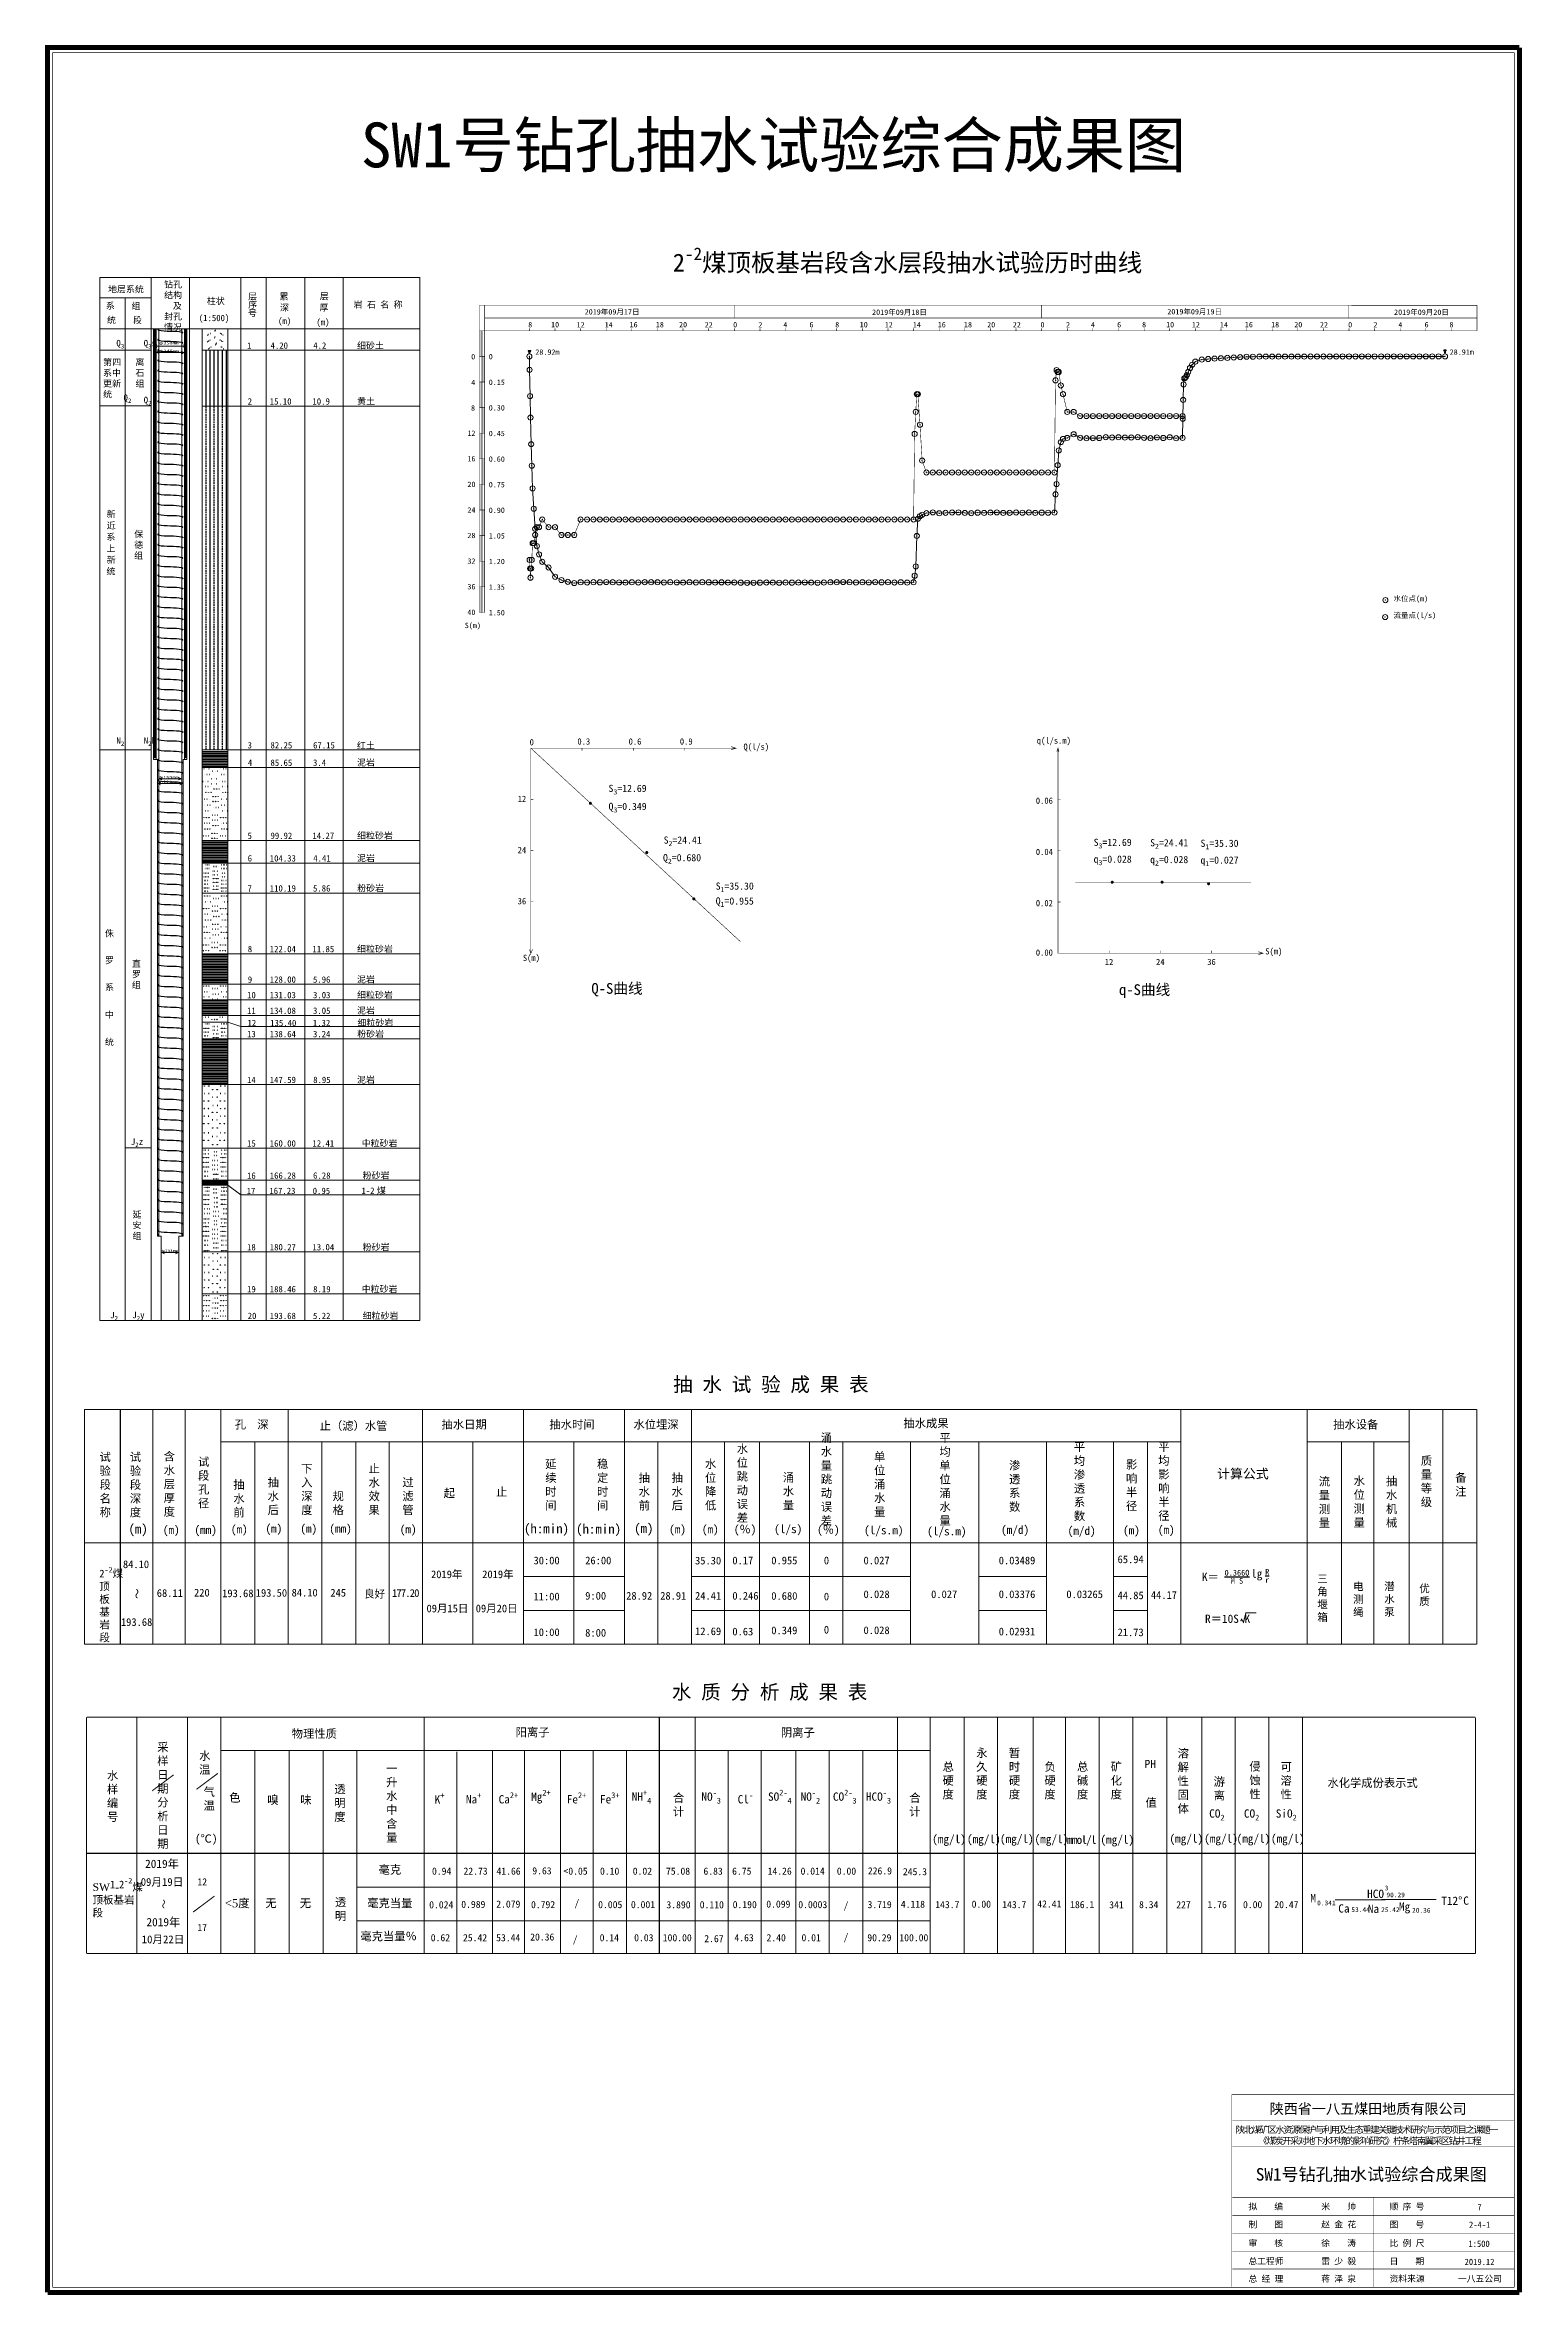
# Model space of a CAD drawing. Header units: millimetres. Extents: x -182 to 395, y -757 to 122.
import ezdxf

# ---------------------------------------------------------------- set-up
doc = ezdxf.new("R2010")
doc.units = ezdxf.units.MM
doc.header["$PDMODE"] = 32
doc.header["$PDSIZE"] = 2
for name, color, linetype in [('111WT', 7, 'Continuous'), ('KY1WT', 7, 'Continuous'), ('KY2WL', 7, 'Continuous'), ('KY6WL', 7, 'Continuous'), ('KY6WT', 7, 'Continuous'), ('Q-S曲线WL', 7, 'Continuous'), ('Q-S曲线WT', 7, 'Continuous'), ('TREE_LAYER', 7, 'Continuous'), ('图框WL', 7, 'Continuous'), ('图框WT', 7, 'Continuous'), ('成果表WL', 7, 'Continuous'), ('成果表WT', 7, 'Continuous'), ('标尺WL', 7, 'Continuous'), ('标尺WT', 7, 'Continuous'), ('水位点WT', 7, 'Continuous'), ('水位线WL', 7, 'Continuous'), ('流量点WT', 7, 'Continuous'), ('流量线WL', 7, 'Continuous')]:
    doc.layers.add(name, color=color, linetype=linetype)
doc.styles.get("Standard").update_dxf_attribs({"font": ''})
doc.styles.get('Standard').set_extended_font_data('SimSun')
doc.linetypes.add('ZIGZAG', pattern='A,0.00254,-5.08,[131,ltypeshp.shx,S=5.08,R=0,X=-5.08,Y=0],-10.16,[131,ltypeshp.shx,S=5.08,R=180,X=5.08,Y=0],-5.08', length=20.32254)
pattern_1 = [(0, (-2930.216, -667.97014), (0, 0.635), [])]

msp = doc.modelspace()

# ---------------------------------------------------------------- texts
at = {"layer": '111WT'}
for s, p in [('1', (-102.75, 3)), ('4.20', (-93.57, 3)), ('4.2', (-76.91, 3)), ('细砂土', (-59.81, 3.04)), ('2', (-102.5, -18.8)), ('15.10', (-93.88, -18.8)), ('10.9', (-77.22, -18.8)), ('黄土', (-59.77, -18.73)), ('3', (-102.54, -153.1)), ('4', (-102.44, -159.9)), ('82.25', (-93.6, -153.1)), ('85.65', (-93.6, -159.9)), ('3.4', (-77, -159.9)), ('67.15', (-76.96, -153.1)), ('红土', (-59.88, -153.14)), ('泥岩', (-59.82, -159.84)), ('5', (-102.54, -188.44)), ('99.92', (-93.6, -188.44)), ('14.27', (-77.22, -188.44)), ('细粒砂岩', (-59.81, -188.37)), ('6', (-102.49, -197.26)), ('104.33', (-93.88, -197.26)), ('4.41', (-76.91, -197.26)), ('泥岩', (-59.82, -197.2)), ('7', (-102.55, -208.98)), ('110.19', (-93.88, -208.98)), ('5.86', (-77, -208.98)), ('粉砂岩', (-59.77, -208.91)), ('8', (-102.47, -232.68)), ('122.04', (-93.88, -232.68)), ('11.85', (-77.22, -232.68)), ('细粒砂岩', (-59.81, -232.61)), ('9', (-102.47, -244.6)), ('128.00', (-93.88, -244.6)), ('5.96', (-77, -244.6)), ('泥岩', (-59.82, -244.54)), ('10', (-102.75, -250.66)), ('11', (-102.75, -256.76)), ('131.03', (-93.88, -250.66)), ('134.08', (-93.88, -256.76)), ('3.03', (-77, -250.66)), ('3.05', (-77, -256.76)), ('细粒砂岩', (-59.81, -250.59)), ('泥岩', (-59.82, -256.7)), ('13', (-102.75, -265.88)), ('12', (-102.59, -261.56)), ('138.64', (-93.88, -265.88)), ('135.40', (-93.71, -261.56)), ('3.24', (-77, -265.88)), ('1.32', (-77.06, -261.56)), ('粉砂岩', (-59.77, -265.81)), ('细粒砂岩', (-59.64, -261.49)), ('泥岩', (-59.82, -283.72)), ('14', (-102.75, -283.78)), ('147.59', (-93.88, -283.78)), ('8.95', (-76.94, -283.78)), ('15', (-102.75, -308.6)), ('160.00', (-93.88, -308.6)), ('12.41', (-77.22, -308.6)), ('中粒砂岩', (-57.99, -308.53)), ('17', (-102.92, -327.13)), ('16', (-102.75, -321.16)), ('167.23', (-94.05, -327.13)), ('166.28', (-93.88, -321.16)), ('0.95', (-77.12, -327.13)), ('6.28', (-76.96, -321.16)), ('1-2', (-58.07, -327.06)), ('粉砂岩', (-57.6, -321.09)), ('煤', (-52.07, -327.06)), ('18', (-102.75, -349.14)), ('180.27', (-93.88, -349.14)), ('13.04', (-77.22, -349.14)), ('粉砂岩', (-57.6, -349.07)), ('19', (-102.75, -365.52)), ('188.46', (-93.88, -365.52)), ('8.19', (-76.94, -365.52)), ('中粒砂岩', (-57.99, -365.45)), ('20', (-102.5, -375.96)), ('193.68', (-93.88, -375.96)), ('5.22', (-77, -375.96)), ('细粒砂岩', (-57.63, -375.89))]:
    msp.add_text(s, height=2.5, dxfattribs=at).set_placement(p)
at = {"layer": 'KY1WT', "lineweight": -3}
for s, p in [('地层系统', (-157.03, 25.01)), ('系', (-157.92, 18.54)), ('组', (-147.88, 18.45)), ('统', (-157.44, 12.96)), ('段', (-147.35, 12.95))]:
    msp.add_text(s, height=2.5, dxfattribs=at).set_placement(p)
at = {"layer": 'KY1WT'}
for s, p in [('柱状', (-118.47, 20.39)), ('层', (-102.31, 22.19)), ('号', (-102.42, 15.7)), ('序', (-102.3, 18.95)), ('累', (-90.09, 22.16)), ('深', (-89.91, 17.81)), ('厚', (-74.47, 17.85)), ('层', (-74.36, 22.24)), ('岩 石 名 称', (-61.15, 19)), ('(1:500)', (-121.58, 13.79)), ('(m)', (-90.63, 12.62)), ('(m)', (-75.66, 12.17))]:
    msp.add_text(s, height=2.5, dxfattribs=at).set_placement(p)
at = {"layer": 'KY2WL'}
for s, p in [('新', (-157.58, -62.84)), ('近', (-157.55, -67.29)), ('系', (-157.65, -71.72)), ('保', (-146.81, -70.62)), ('新', (-157.58, -80.7)), ('上', (-157.6, -76.23)), ('德', (-146.81, -74.83)), ('组', (-146.84, -79.02)), ('统', (-157.67, -85.17)), (' 侏', (-159.93, -226.53)), (' 罗', (-159.93, -237.11)), ('直', (-147.72, -238.37)), (' 系', (-159.93, -247.65)), ('组', (-147.74, -246.73)), ('罗', (-147.72, -242.56)), (' 中', (-159.93, -258.3)), (' 统', (-159.93, -268.95)), ('延', (-147.45, -336.37)), ('组', (-147.48, -344.72)), ('安', (-147.51, -340.52))]:
    msp.add_text(s, height=2.5, dxfattribs=at).set_placement(p)
at = {"layer": 'KY6WT'}
for s, width, p in [('φ350mm', 1.75, (-137.28, 4.72)), ('φ245mm', 1.75, (-137.18, 1.65)), ('φ159mm', 1.75, (-137.31, -164.83)), ('φ220mm', 1.75, (-137.31, -166.7)), ('φ133mm', 1.5, (-136.42, -349.75))]:
    msp.add_text(s, height=1, dxfattribs=dict(at, width=width)).set_placement(p)
at = {"layer": 'Q-S曲线WT', "attachment_point": 7}
for s, insert, char_height, width in [('\\A1;0.3', (26.23, -151.63), 2.45, 7.77), ('\\A1;0.6', (46.23, -151.63), 2.45, 7.77), ('\\A1;0.9', (66.23, -151.63), 2.45, 7.77), ('q(l/s.m)', (205.59, -151.93), 2.45, 20.72), ('\\A1;0', (7.58, -151.9), 2.45, 2.59), ('Q(l/s)', (91.08, -154.29), 2.45, 15.54), ('\\A1;12', (2.91, -174), 2.45, 5.18), ('\\A1;Q{\\H0.7x;\\S^ 3;}=0.349', (38.39, -178.08), 2.8, 31.08), ('\\A1;S{\\H0.7x;\\S^ 3;}=12.69', (38.38, -171.04), 2.8, 31.08), ('\\A1;0.06', (205.22, -174.76), 2.45, 10.36), ('\\A1;24', (2.91, -194), 2.45, 5.18), ('\\A1;S{\\H0.7x;\\S^ 2;}=24.41', (59.9, -191.23), 2.8, 31.08), ('\\A1;0.04', (205.22, -194.76), 2.45, 10.36), ('\\A1;S{\\H0.7x;\\S^ 3;}=12.69', (227.78, -192.12), 2.8, 31.08), ('\\A1;S{\\H0.7x;\\S^ 2;}=24.41', (249.86, -192.28), 2.8, 31.08), ('\\A1;S{\\H0.7x;\\S^ 1;}=35.30', (269.5, -192.48), 2.8, 31.08), ('\\A1;Q{\\H0.7x;\\S^ 2;}=0.680', (59.66, -198.1), 2.8, 31.08), ('\\A1;q{\\H0.7x;\\S^ 3;}=0.028', (227.78, -198.68), 2.8, 31.08), ('\\A1;q{\\H0.7x;\\S^ 2;}=0.028', (249.86, -198.84), 2.8, 31.08), ('\\A1;q{\\H0.7x;\\S^ 1;}=0.027', (269.5, -199.04), 2.8, 31.08), ('\\A1;S{\\H0.7x;\\S^ 1;}=35.30', (80.23, -209.19), 2.8, 31.08), ('\\A1;36', (2.91, -214), 2.45, 5.18), ('\\A1;Q{\\H0.7x;\\S^ 1;}=0.955', (80.23, -215.02), 2.8, 31.08), ('\\A1;0.02', (205.22, -214.76), 2.45, 10.36), ('\\A1;S(m)', (4.94, -236.76), 2.45, 10.36), ('\\A1;0.00', (205.22, -234.07), 2.45, 10.36), ('\\A1;12', (232.14, -237.72), 2.45, 5.18), ('\\A1;24', (252.14, -237.72), 2.45, 5.18), ('\\A1;36', (272.14, -237.72), 2.45, 5.18), ('\\A1;S(m)', (294.81, -234.21), 2.45, 10.36), ('\\A1;Q-S曲线', (31.69, -249.97), 4.2, 44.1), ('\\A1;q-S曲线', (237.68, -250.61), 4.2, 44.1)]:
    msp.add_mtext(s, dxfattribs=dict(at, insert=insert, char_height=char_height, width=width))
at = {"layer": '图框WT', "attachment_point": 7}
for s, insert, char_height, width in [('\\A1;SW1号钻孔抽水试验综合成果图', (-58.26, 71.78), 17.5, 542.5), ('\\A1;陕西省一八五煤田地质有限公司', (296.53, -686.86), 4.025, 112.7), ('\\pi11.57;{\\T0.75;陕北煤矿区水资源保护与利用及生态重建关键技术研究与示范项目之课题一 \\P\\pi20.467;《煤炭开采对地下水环境的影响研究》柠条塔南翼采区钻井工程}', (271.66, -698.51), 2.6, 129.8854), ('\\A1;SW1号钻孔抽水试验综合成果图', (291.12, -713.01), 4.9, 147.56), ('\\A1;拟    编', (288.24, -724.08), 2.45, 19.6), ('\\A1;制    图', (288.24, -731.05), 2.45, 19.6), ('\\A1;赵 金 花', (316.66, -731.05), 2.45, 19.6), ('\\A1;米    帅', (316.66, -724.08), 2.45, 19.6), ('\\A1;顺 序 号', (343.32, -724.08), 2.45, 19.6), ('\\A1;图    号', (343.32, -731.05), 2.45, 19.6), ('\\A1;2-4-1', (374.35, -730.88), 2.45, 14.7), ('\\A1;7', (377.62, -724.03), 2.45, 4.9), ('\\A1;审    核', (288.24, -738.36), 2.45, 19.6), ('\\A1;徐    涛', (316.66, -738.36), 2.45, 19.6), ('\\A1;比 例 尺', (343.32, -738.36), 2.45, 19.6), ('\\A1;1:500', (374.11, -738.36), 2.45, 12.25), ('\\A1;总工程师', (288.24, -745.42), 2.45, 19.6), ('\\A1;雷 少 毅', (316.66, -745.42), 2.45, 19.6), ('\\A1;日    期', (343.32, -745.42), 2.45, 19.6), ('\\A1;2019.12', (372.63, -745.42), 2.45, 17.15), ('\\A1;总 经 理', (288.24, -752.24), 2.45, 19.6), ('\\A1;蒋 泽 泉', (316.66, -752.24), 2.45, 19.6), ('\\A1;资料来源', (343.32, -752.24), 2.45, 19.6), ('\\A1;一八五公司', (370.03, -752.24), 2.45, 24.5)]:
    msp.add_mtext(s, dxfattribs=dict(at, insert=insert, char_height=char_height, width=width))
at = {"layer": '成果表WT', "color": 0, "attachment_point": 7}
for s, insert, char_height, width in [('\\A1;抽 水 试 验 成 果 表', (63.6, -404.94), 5.6, 176.4), ('\\A1;孔  深 ', (-107.56, -419.11), 3.234, 22.638), ('\\A1;止（滤）水管', (-74.4, -419.7), 3.234, 49.896), ('\\A1;抽水日期', (-26.82, -419.11), 3.234, 29.568), ('\\A1;抽水时间', (15.29, -419.11), 3.234, 29.568), ('\\A1;水位埋深', (48.11, -419.11), 3.234, 29.568), ('\\A1;涌水量跳动误差', (121.25, -456.47), 3.234, 5.4215), ('\\A1;抽水成果', (153.53, -418.69), 3.234, 99.792), ('\\A1;平均单位涌水量', (167.58, -456.56), 3.234, 5.2344), ('\\A1;抽水设备', (321.31, -419.11), 3.234, 33.264), ('\\A1;试验段名称', (-160.33, -453.39), 3.234, 7.0655), ('\\A1;试验段深度', (-148.52, -453.41), 3.234, 3.2632), ('\\A1;含水层厚度', (-135.3, -453.15), 3.234, 6.3525), ('\\A1;试段孔径', (-121.9, -449.87), 3.234, 5.5348), ('\\A1;延续时间', (13.67, -450.73), 3.234, 6.2277), ('\\A1;稳定时间', (33.88, -450.73), 3.234, 4.7308), ('\\A1;水位降低', (76.05, -450.73), 3.234, 6.6019), ('\\A1;水位跳动误差', (88.43, -455.39), 3.234, 6.5973), ('\\A1;单位涌水量', (142.06, -453.09), 3.234, 4.345), ('\\A1;平均渗透系数', (220.05, -454.88), 3.234, 4.6846), ('\\A1;{\\T0.95;平均影响半径}', (253.02, -454.77), 3.234, 4.605), ('\\A1;质量等级', (355.52, -449.45), 3.234, 1.3294), ('\\A1;抽水前', (-108.1, -453.4), 3.234, 3.0017), ('\\A1;抽水后', (-94.71, -452.53), 3.234, 6.804), ('\\A1;下入深度', (-81.61, -452.53), 3.234, 6.1977), ('\\A1;止水效果', (-55.32, -452.53), 3.234, 3.8212), ('\\A1;过滤管', (-42.12, -452.53), 3.234, 3.2393), ('\\A1;抽水前', (50.14, -450.73), 3.234, 2.0443), ('\\A1;抽水后', (63.03, -450.73), 3.234, 6.5349), ('\\A1;涌水量', (106.45, -450.49), 3.234, 6.1607), ('\\A1;渗透系数', (194.77, -451.3), 3.234, 5.105), ('\\A1;影响半径', (240.42, -450.93), 3.234, 5.9004), ('\\A1;计算公式', (275.99, -438.62), 3.696, 36.96), ('\\A1;流量测量', (315.69, -457.44), 3.234, 4.9677), ('\\A1;水位测量', (329.29, -457.25), 3.234, 5.1758), ('\\A1;抽水机械', (341.93, -457.44), 3.234, 8.2976), ('\\A1;备   注', (368.97, -445.22), 3.234, 4.5869), ('\\A1;规格', (-69.36, -452.53), 3.234, 4.6624), ('\\A1;起 ', (-25.98, -445.95), 3.234, 3.2393), ('\\A1;止', (-5.55, -445.22), 3.234, 3.2393), ('\\A1;(m)', (-149.05, -460.77), 3.696, 12.474), ('\\A1;(m)', (-135.65, -460.77), 3.234, 11.088), ('\\A1;(mm)', (-123.31, -460.77), 3.234, 14.784), ('\\A1;(m)', (-109.08, -460.54), 3.234, 11.088), ('\\A1;(m)', (-95.58, -460.25), 3.234, 11.088), ('\\A1;(m)', (-81.96, -460.25), 3.234, 11.088), ('\\A1;(mm)', (-70.66, -460.25), 3.234, 14.784), ('\\A1;(m)', (-43.13, -460.54), 3.234, 11.088), ('\\A1;(h:min)', (5.36, -460.61), 3.696, 29.106), ('\\A1;(h:min)', (25.69, -460.76), 3.696, 29.106), ('\\A1;(m)', (48.38, -460.54), 3.696, 12.474), ('\\A1;(m)', (62.03, -460.54), 3.234, 11.088), ('\\A1;(m)', (74.81, -460.54), 3.234, 11.088), ('\\A1;(％)', (87.3, -460.54), 3.234, 14.784), ('(l/s)', (103.03, -460.42), 3.234, 18.48), ('\\A1;(％)', (119.82, -460.7), 3.234, 14.784), ('(l/s.m)', (138.14, -460.88), 3.234, 22.638), ('(l/s.m)', (162.77, -461.3), 3.234, 22.638), ('(m/d)', (191.63, -460.73), 3.234, 18.48), ('(m/d)', (217.61, -461.1), 3.234, 18.48), ('\\A1;(m)', (239.25, -460.92), 3.234, 11.088), ('\\A1;(m)', (252.85, -460.73), 3.234, 11.088), ('\\A1;2{\\H0.7x;\\S-2^ ;}煤顶板基岩段 ', (-160.43, -502.21), 3, 2.6853), ('\\A1;84.10', (-151.21, -473.27), 3, 15.246), ('\\A1;2019年', (-30.92, -477.48), 3, 19.404), ('\\A1;2019年', (-10.94, -477.48), 3, 19.404), ('\\A1;30:00', (9.1, -471.78), 3, 16.17), ('\\A1;26:00', (29.28, -471.78), 3, 16.17), ('\\A1;35.30', (72.16, -471.83), 3, 16.17), ('\\A1;0.17', (86.73, -471.78), 3, 12.936), ('\\A1;0.955', (101.93, -471.78), 3, 16.17), ('\\A1;0', (122.46, -471.78), 3, 3.234), ('\\A1;0.027', (137.94, -471.78), 3, 19.404), ('\\A1;0.03489', (190.74, -471.78), 3, 19.404), ('\\A1;65.94', (237.13, -471.33), 3, 16.17), ('\\A1;{\\H0.7x;\\S0.366Q/M S;}', (278.91, -479.33), 3.234, 38.808), ('\\A1; lg', (287.07, -478.04), 3.234, 9.702), ('\\A1;{\\H0.7x;\\SR/r;}', (294.77, -478.97), 3.234, 16.17), ('\\A1;68.11', (-138, -484.51), 3, 14.784), ('\\A1;193.68', (-112.47, -484.62), 3, 14.784), ('\\A1;193.50', (-99.36, -484.44), 3, 14.784), ('\\A1;84.10', (-85.36, -484.34), 3, 14.784), ('\\A1;245', (-70.24, -484.4), 3, 9.702), ('\\A1;良好', (-57.05, -485.15), 3, 12.936), ('{\\T0.85;177.20}', (-46.16, -484.51), 3, 3.234), ('\\A1;11:00', (9.1, -485.86), 3, 16.17), ('\\A1;9:00', (29.28, -485.58), 3, 12.936), ('\\A1;28.92', (45.26, -485.58), 3, 16.17), ('\\A1;28.91', (58.55, -485.58), 3, 16.17), ('\\A1;24.41', (72.16, -485.58), 3, 16.17), ('\\A1;0.246', (86.73, -485.58), 3, 12.936), ('\\A1;0.680', (101.93, -485.63), 3, 16.17), ('\\A1;0', (122.46, -485.86), 3, 3.234), ('\\A1;0.028', (137.94, -484.98), 3, 19.404), ('\\A1;0.027', (164.34, -484.98), 3, 19.404), ('\\A1;0.03376', (190.74, -484.98), 3, 19.404), ('\\A1;0.03265', (217.14, -484.98), 3, 19.404), ('\\A1;44.85', (237.13, -485.41), 3, 16.17), ('\\A1;44.17', (250.13, -485.27), 3, 16.17), ('\\A1;K＝', (270.07, -478.27), 3.234, 9.702), ('\\A1;K＝', (270.07, -478.27), 3.234, 9.702), ('\\A1;三角堰箱', (315.11, -494.24), 3, 5.8001), ('\\A1;电测绳', (329.1, -492.16), 3, 6.674), ('\\A1;潜水泵', (341.24, -492.16), 3, 6.674), ('\\A1;优质', (354.94, -488.04), 3, 4.935), ('\\A1;09月15日', (-32.68, -490.81), 3, 25.872), ('\\A1;09月20日', (-13.47, -490.81), 3, 25.872), ('\\A1;R＝10S K', (271.28, -494.67), 3.234, 25.872), ('\\A1;193.68', (-151.99, -495.84), 3, 15.246), ('\\A1;10:00', (9.1, -499.8), 3, 16.17), ('\\A1;8:00', (29.28, -500.03), 3, 12.936), ('\\A1;12.69', (72.16, -499.43), 3, 16.17), ('\\A1;0.63', (86.73, -499.54), 3, 12.936), ('\\A1;0.349', (101.93, -499.09), 3, 16.17), ('\\A1;0', (122.46, -498.83), 3, 3.234), ('\\A1;0.028', (137.94, -499.04), 3, 19.404), ('\\A1;0.02931', (190.74, -499.52), 3, 19.404), ('\\A1;21.73', (237.13, -499.85), 3, 16.17), ('\\A1;水 质 分 析 成 果 表', (63.11, -525.07), 5.6, 176.4), ('\\A1;物理性质', (-85.31, -539.87), 3.234, 48.048), ('\\A1;阳离子', (2.12, -539.33), 3.234, 91.476), ('\\A1;阴离子', (105.71, -539.44), 3.234, 108.108), ('\\A1;采样日期 \\P 分析日期', (-137.81, -582.9), 3.234, 5.3241), ('\\A1;水温 \\P ', (-121.47, -559.24), 3.234, 6.6317), ('\\A1;永久硬度', (181.95, -563.56), 3.234, 6.6345), ('\\A1;暂时硬度', (194.67, -563.56), 3.234, 4.6941), ('\\A1;溶解性固体', (260.58, -569.12), 3.234, 5.0452), ('\\A1;水样编号', (-157.45, -572.36), 3.234, 6.6223), ('\\A1;一升水中含量', (-48.45, -580.3), 3.234, 5.9599), ('\\A1;总硬度', (168.81, -563.56), 3.234, 6.2372), ('\\A1;负硬度', (208.57, -563.56), 3.234, 6.6253), ('\\A1;总碱度', (221.29, -563.56), 3.234, 7.5955), ('\\A1;矿化度', (234.45, -563.56), 3.234, 5.461), ('\\A1;PH', (247.7, -551.35), 3.234, 6.468), ('\\A1;侵蚀性', (288.6, -563.46), 3.234, 6.3757), ('\\A1;可溶性', (300.78, -563.57), 3.234, 6.1817), ('\\A1;气温 \\P ', (-119.74, -573.31), 3.234, 6.6317), ('\\A1;色', (-109.72, -564.77), 3.234, 7.0224), ('\\A1;嗅', (-94.86, -565.77), 3.234, 7.0224), ('\\A1;味', (-81.96, -565.77), 3.234, 6.468), ('\\A1;透明度', (-68.69, -572.33), 3.234, 5.0174), ('\\A1;K{\\H0.7x;\\S+^ ;}', (-29.51, -565.18), 3.234, 12.936), ('\\A1;Na{\\H0.7x;\\S+^ ;}', (-17.3, -565.18), 3.234, 16.17), ('\\A1;Ca{\\H0.7x;\\S2+^ ;}', (-4.54, -565.18), 3.234, 19.404), ('\\A1;Mg{\\H0.7x;\\S2+^ ;}', (8.17, -565.18), 3.234, 19.404), ('\\A1;Fe{\\H0.7x;\\S2+^ ;}', (22.05, -565.18), 3.234, 19.404), ('\\A1;Fe{\\H0.7x;\\S3+^ ;}', (35.03, -565.18), 3.234, 19.404), ('\\A1;NH{\\H0.7x;\\S+^ ;}{\\H0.7x;\\S^ 4;}', (47.46, -565.18), 3.234, 25.872), ('\\A1;合计', (63.54, -570.32), 3.234, 5.0027), ('\\A1;NO{\\H0.7x;\\S-^ ;}{\\H0.7x;\\S^ 3;}', (74.65, -565.18), 3.234, 25.872), ('\\A1;Cl{\\H0.7x;\\S-^ ;}', (88.81, -565.18), 3.234, 16.17), ('\\A1;SO{\\H0.7x;\\S2-^ ;}{\\H0.7x;\\S^ 4;}', (100.64, -565.18), 3.234, 29.106), ('\\A1;NO{\\H0.7x;\\S-^ ;}{\\H0.7x;\\S^ 2;}', (113.39, -565.18), 3.234, 25.872), ('\\A1;CO{\\H0.7x;\\S2-^ ;}{\\H0.7x;\\S^ 3;}', (125.98, -565.18), 3.234, 29.106), ('\\A1;HCO{\\H0.7x;\\S-^ ;}{\\H0.7x;\\S^ 3;}', (138.85, -565.18), 3.234, 29.106), ('\\A1;合计', (155.82, -570.32), 3.234, 2.6818), ('\\A1;游离', (274.65, -563.98), 3.234, 5.4887), ('\\A1;水化学成份表示式', (319.05, -559.11), 3.234, 75.3984), ('\\A1;水化学成份表示式', (319.05, -559.11), 3.234, 75.3984), ('\\A1;值', (248.03, -566.83), 3.234, 7.0224), ('\\A1;CO{\\H0.7x;\\S^ 2;}', (272.9, -571.78), 3.234, 16.17), ('\\A1;CO{\\H0.7x;\\S^ 2;}', (286.46, -571.78), 3.234, 16.17), ('\\A1;SiO{\\H0.7x;\\S^ 2;}', (298.89, -571.78), 3.234, 19.404), ('\\A1;(℃)', (-123.09, -581.32), 3.234, 12.936), ('(mg/l)', (164.74, -581.73), 3.234, 18.2952), ('(mg/l)', (178.31, -581.73), 3.234, 18.2952), ('(mg/l)', (191.2, -581.64), 3.234, 18.2952), ('(mg/l)', (204.71, -581.73), 3.234, 18.2952), ('{\\T0.85;mmol/l}', (217.38, -581.73), 3.234, 18.2952), ('(mg/l)', (230.42, -581.93), 3.234, 18.2952), ('(mg/l)', (257.38, -581.54), 3.234, 18.2952), ('(mg/l)', (270.93, -581.54), 3.234, 18.2952), ('(mg/l)', (283.59, -581.54), 3.234, 18.2952), ('(mg/l)', (297, -581.54), 3.234, 18.2952), ('\\A1;2019年', (-142.55, -590.69), 3.234, 17.1864), ('{\\fTimes New Roman|b0|i0|c0|p18;\\C256;SW\\A1;\\fSimSun|b0|i0|c134|p2;1\\A0;\\fTimes New Roman|b0|i0|c0|p18;-\\A1;\\fSimSun|b0|i0|c134|p2;2\\H0.7x;\\S-2^ ;\\A0;\\H1.4286x;煤顶板基岩段}', (-163.08, -609.65), 3, 17.3854), ('\\A1;09月19日', (-144.25, -597.66), 3.049, 20.6976), ('\\A1;12', (-122.14, -597.13), 2.772, 5.544), ('\\A1; 毫克', (-53.58, -593), 3.234, 16.17), ('\\A1;0.94', (-30.55, -593), 2.772, 13.86), ('\\A1;22.73', (-18.24, -593), 2.772, 11.088), ('\\A1;41.66', (-5.36, -593), 2.772, 13.86), ('\\A1;9.63', (8.62, -592.88), 2.772, 13.86), ('\\A1;<0.05', (20.79, -593), 2.772, 13.86), ('\\A1;0.10', (35.05, -593), 2.772, 11.088), ('{\\C256;0.02}', (47.84, -593), 2.772, 11.088), ('{\\C256;75.08}', (60.81, -593), 2.772, 11.088), ('{\\C256;6.83}', (75.44, -593), 2.772, 13.86), ('\\A1;6.75', (86.64, -593), 2.772, 13.86), ('\\A1;14.26', (100.49, -593), 2.772, 11.088), ('\\A1;0.014', (113.37, -593), 2.772, 13.86), ('\\A1;0.00 ', (127.53, -593), 2.772, 13.86), ('\\A1;226.9', (139.63, -592.9), 2.772, 13.86), ('\\A1;245.3', (153.31, -593.2), 2.772, 11.088), ('\\A1;3', (341.42, -599.11), 1.848, 1.848), ('{\\fTimes New Roman|b0|i0|c0|p18;\\C256;<5\\fSimSun|b0|i0|c134|p2;度}', (-111.41, -606.07), 3.234, 12.936), ('\\A1;无', (-95.6, -606.07), 3.234, 6.468), ('\\A1;无', (-95.6, -606.07), 3.234, 6.468), ('\\A1;无', (-82.17, -606.07), 3.234, 6.468), ('\\A1;透 明', (-68.45, -611.12), 3.234, 7.9808), ('\\A1;毫克当量', (-55.82, -606.07), 3.234, 25.872), ('\\A1;0.024', (-31.64, -606.13), 2.772, 13.86), ('\\A1;0.989', (-19.12, -605.96), 2.772, 16.632), ('\\A1;2.079', (-5.46, -605.87), 2.772, 16.632), ('\\A1;0.792', (8.12, -606.07), 2.772, 13.86), ('/', (25.1, -606.07), 2.77, 2.772), ('\\A1;0.005', (34.34, -606.07), 2.772, 13.86), ('{\\C256;0.001}', (47.13, -606.07), 2.772, 13.86), ('{\\C256;3.890}', (60.99, -606.13), 2.772, 19.404), ('{\\C256;0.110 }', (73.99, -606.13), 2.772, 2.772), ('\\A1;0.190', (86.85, -606.07), 2.772, 13.86), ('\\A1;0.099', (99.97, -605.88), 2.772, 19.404), ('\\A1;0.0003', (112.48, -606.07), 2.772, 16.632), ('/', (130.17, -607), 2.77, 2.772), ('\\A1;3.719', (139.52, -606.07), 2.772, 13.86), ('\\A1;4.118', (152.52, -605.93), 2.772, 19.404), ('\\A1;143.7', (165.95, -606.07), 2.772, 11.088), ('\\A1;0.00', (180.17, -605.9), 2.772, 11.088), ('\\A1;143.7', (192.09, -606.07), 2.772, 13.86), ('\\A1;42.41 ', (205.78, -605.8), 2.772, 13.86), ('\\A1;186.1', (218.62, -606.07), 2.772, 13.86), ('\\A1;341', (233.88, -606.15), 2.772, 11.088), ('\\A1;8.34', (245.52, -606.07), 2.772, 11.088), ('\\A1;227', (260.06, -606.07), 2.772, 11.088), ('\\A1;1.76 ', (272.24, -606.07), 2.772, 13.86), ('\\A1;0.00 ', (286.11, -606.07), 2.772, 13.86), ('\\A1;20.47', (298.35, -606.07), 2.772, 11.088), ('\\A1;M', (312.41, -603.73), 3.234, 3.234), ('\\A1;0.341', (315.05, -604.95), 1.848, 9.24), ('\\A1;Ca', (323.32, -607.81), 3.234, 6.468), ('\\A1;53.44', (328.41, -607.55), 1.848, 9.24), ('\\A1;HCO', (334.57, -602.11), 3.234, 6.468), ('\\A1;Na', (334.85, -607.96), 3.234, 6.468), ('\\A1;25.42', (340.04, -607.56), 1.848, 9.24), ('\\A1;90.29', (342.1, -601.8), 1.848, 9.24), ('\\A1;Mg', (347.01, -608.09), 3.234, 6.468), ('\\A1;20.36', (352.11, -607.83), 1.848, 9.24), ('\\A1;T12°', (363.5, -604.75), 3.234, 16.17), ('\\A1;C', (372.09, -604.75), 3.234, 3.234), ('\\A1;2019年', (-142.02, -613.46), 3.234, 17.1864), ('\\A1;17', (-122.14, -614.98), 2.772, 5.544), ('\\A1;毫克当量％', (-58.52, -619), 3.234, 32.34), ('\\A1;10月22日', (-143.85, -620.09), 3.049, 20.6976), ('\\A1;0.62', (-31.03, -619), 2.772, 11.088), ('\\A1;25.42', (-18.44, -619), 2.772, 13.86), ('\\A1;53.44', (-5.5, -619), 2.772, 13.86), ('\\A1;20.36', (7.79, -618.71), 2.772, 11.088), ('/', (24.4, -620.31), 2.77, 2.772), ('\\A1;0.14', (34.93, -619), 2.772, 11.088), ('\\A1;0.03', (48.39, -619), 2.772, 11.088), ('\\A1;100.00', (59.56, -619), 2.772, 16.632), ('{\\C256;2.67 }', (75.76, -619.36), 2.772, 2.772), ('\\A1;4.63', (87.55, -619), 2.772, 11.088), ('\\A1;2.40', (100.07, -619), 2.772, 13.86), ('\\A1;0.01', (113.74, -619), 2.772, 13.86), ('/', (130.17, -619.37), 2.77, 2.772), ('\\A1;90.29', (139.42, -619), 2.772, 11.088), ('\\A1;100.00', (151.94, -619), 2.772, 16.632)]:
    msp.add_mtext(s, dxfattribs=dict(at, insert=insert, char_height=char_height, width=width))
at = {"layer": '成果表WT', "color": 0, "attachment_point": 7, "rotation": 90}
for insert, char_height, width in [((-144.15, -485.26), 3, 18.48), ((-133.84, -606.3), 2.772, 11.088)]:
    msp.add_mtext('\\A1;～', dxfattribs=dict(at, insert=insert, char_height=char_height, width=width))
at = {"layer": '成果表WT', "color": 1, "insert": (-123.46, -484.36), "char_height": 3, "width": 8.8704, "attachment_point": 7}
msp.add_mtext('\\A1;{\\C256;220}', dxfattribs=at)
at = {"layer": '标尺WT', "attachment_point": 7}
for s, insert, char_height, width in [('\\A1; 2{\\H0.7x;\\S-2^ ;}煤顶板基岩段含水层段抽水试验历时曲线', (58.71, 32.31), 7, 294), ('\\A1;2019年09月17日', (29.08, 16.15), 2.1, 29.4), ('\\A1;2019年09月18日', (141.3, 15.99), 2.1, 29.4), ('\\A1;2019年09月19日', (256.55, 16.19), 2.1, 29.4), ('\\A1;2019年09月20日', (345.11, 16), 2.1, 29.4), ('\\A1;8', (7.01, 11.33), 2.1, 4.2), ('\\A1;10', (15.94, 11.33), 2.1, 4.2), ('\\A1;12', (25.94, 11.33), 2.1, 4.2), ('\\A1;14', (36.88, 11.33), 2.1, 2.1), ('\\A1;16', (46.62, 11.33), 2.1, 2.1), ('\\A1;18', (56.85, 11.33), 2.1, 2.1), ('\\A1;20', (65.91, 11.33), 2.1, 4.2), ('\\A1;22', (75.94, 11.33), 2.1, 4.2), ('\\A1;0', (87.04, 11.33), 2.1, 4.2), ('\\A1;2', (96.88, 11.33), 2.1, 2.1), ('\\A1;4', (106.62, 11.33), 2.1, 2.1), ('\\A1;6', (116.85, 11.33), 2.1, 2.1), ('\\A1;8', (126.88, 11.33), 2.1, 4.2), ('\\A1;10', (136.46, 11.33), 2.1, 4.2), ('\\A1;12', (146.25, 11.33), 2.1, 4.2), ('\\A1;14', (157.19, 11.33), 2.1, 2.1), ('\\A1;16', (166.93, 11.33), 2.1, 2.1), ('\\A1;18', (177.16, 11.33), 2.1, 2.1), ('\\A1;20', (186.22, 11.33), 2.1, 4.2), ('\\A1;22', (196.25, 11.33), 2.1, 4.2), ('\\A1;0', (207.06, 11.33), 2.1, 4.2), ('\\A1;2', (217, 11.33), 2.1, 2.1), ('\\A1;4', (226.73, 11.33), 2.1, 2.1), ('\\A1;6', (236.97, 11.33), 2.1, 2.1), ('\\A1;8', (246.7, 11.33), 2.1, 4.2), ('\\A1;10', (256.07, 11.33), 2.1, 4.2), ('\\A1;12', (266.15, 11.33), 2.1, 4.2), ('\\A1;14', (277.1, 11.33), 2.1, 2.1), ('\\A1;16', (286.83, 11.33), 2.1, 2.1), ('\\A1;18', (297.07, 11.33), 2.1, 2.1), ('\\A1;20', (306.12, 11.33), 2.1, 4.2), ('\\A1;22', (316.15, 11.33), 2.1, 4.2), ('\\A1;0', (327.17, 11.33), 2.1, 4.2), ('\\A1;2', (337.03, 11.33), 2.1, 2.1), ('\\A1;4', (346.77, 11.33), 2.1, 2.1), ('\\A1;6', (357, 11.33), 2.1, 2.1), ('\\A1;8', (366.74, 11.33), 2.1, 4.2), ('\\A1;0', (-15.23, -1.19), 2.1, 2.1), ('\\A1;0', (-8.39, -1.15), 2.1, 2.1), ('\\A1;4', (-15.23, -11.19), 2.1, 2.1), ('\\A1;0.15', (-8.39, -11.15), 2.1, 10.5), ('\\A1;8', (-15.3, -21.19), 2.1, 2.0193), ('\\A1;0.30', (-8.39, -21.15), 2.1, 10.5), ('\\A1;12', (-16.72, -31.03), 2.1, 4.2), ('\\A1;0.45', (-8.39, -31.15), 2.1, 10.5), ('\\A1;16', (-16.72, -41.03), 2.1, 4.2), ('\\A1;0.60', (-8.39, -41.15), 2.1, 10.5), ('\\A1;20', (-16.72, -51.03), 2.1, 4.2), ('\\A1;0.75', (-8.39, -51.15), 2.1, 10.5), ('\\A1;24', (-16.72, -61.03), 2.1, 4.2), ('\\A1;0.90', (-8.39, -61.15), 2.1, 10.5), ('\\A1;28', (-16.72, -70.99), 2.1, 4.2), ('\\A1;1.05', (-8.39, -71.15), 2.1, 10.5), ('\\A1;32', (-16.72, -80.99), 2.1, 4.2), ('\\A1;1.20', (-8.39, -81.15), 2.1, 10.5), ('\\A1;36', (-16.72, -90.99), 2.1, 4.2), ('\\A1;1.35', (-8.39, -91.15), 2.1, 10.5), ('\\A1;水位点(m)', (344.84, -96.15), 2.1, 18.9), ('\\A1;S(m)', (-17.74, -106.66), 2.1, 8.4), ('\\A1;40', (-16.72, -100.99), 2.1, 4.2), ('\\A1;1.50', (-8.39, -101.15), 2.1, 10.5), ('流量点(l/s)', (344.84, -102.69), 2.1, 23.1)]:
    msp.add_mtext(s, dxfattribs=dict(at, insert=insert, char_height=char_height, width=width))
at = {"layer": '标尺WT', "color": 5, "char_height": 2.1, "width": 12.6, "attachment_point": 7}
for s, insert in [('\\A1;28.92m', (9.8, 0.63)), ('\\A1;28.91m', (366.8, 0.63))]:
    msp.add_mtext(s, dxfattribs=dict(at, insert=insert))
at = {"layer": '流量点WT', "lineweight": 20, "insert": (-135.12, 29.39), "char_height": 2.5, "attachment_point": 1}
msp.add_mtext_dynamic_manual_height_columns('钻孔结构    及\\P封孔情况', width=9.1781, gutter_width=12.5, heights=[0], dxfattribs=at)
at = {"layer": '流量点WT', "char_height": 2.5, "attachment_point": 1}
for s, width, insert in [('\\A1;^I^IQ{\\H0.7x;\\S^ 3;}', 7.0929, (-157.17, 6.47)), ('\\A1;^I^IQ{\\H0.7x;\\S^ 3;}s', 7.0929, (-146.49, 6.47)), ('\\A1;第四系中更新统', 7.0929, (-158.96, -1)), ('\\A1;离石组', 4.5987, (-146.33, -1)), ('\\A1;^I^IQ{\\H0.7x;\\S^ 2;}', 7.0929, (-154.39, -14.8)), ('\\A1;^I^IQ{\\H0.7x;\\S^ 2;}l', 7.0929, (-146.49, -15.73)), ('\\A1;^I^IN{\\H0.7x;\\S^ 2;}', 7.0929, (-157.17, -148.77)), ('\\A1;^I^IN{\\H0.7x;\\S^ 2;}b', 7.0929, (-146.49, -148.77)), ('\\A1;J{\\H0.7x;\\S^ 2;}z', 6.9658, (-148.1, -305.43)), ('\\A1;J{\\H0.7x;\\S^ 2;}', 6.9658, (-156.19, -373.14)), ('\\A1;J{\\H0.7x;\\S^ 2;}y', 6.9658, (-147.55, -373.13))]:
    msp.add_mtext_dynamic_manual_height_columns(s, width=width, gutter_width=12.5, heights=[0], dxfattribs=dict(at, insert=insert))

# ---------------------------------------------------------------- blocks, each defined once
blk = doc.blocks.new('449')
at = {"color": 18, "true_color": 0x000000}
for points in [[(0, 0), (0.857143, 0), (0.428571, -0.571429), (0, 0)], [(0.142857, -0.785714), (0.714286, -0.785714)], [(0.214286, -1), (0.642857, -1)]]:
    blk.add_lwpolyline(points, dxfattribs=at)
blk = doc.blocks.new('186')
at = {"true_color": 0x000000}
for points in [[(0.491561, -0.011163), (0.489734, 0.031376), (0.48274, 0.081983), (0.470579, 0.131602), (0.453381, 0.179708), (0.431328, 0.225791), (0.409409, 0.262294), (0.384441, 0.296784), (0.350715, 0.335157), (0.319717, 0.364347), (0.279387, 0.395708), (0.236047, 0.422755), (0.190155, 0.445203), (0.150313, 0.460223), (0.101024, 0.473657), (0.050614, 0.481952), (-0.000382, 0.48502), (-0.042936, 0.483558), (-0.0936, 0.476998), (-0.143322, 0.465264), (-0.191574, 0.448479), (-0.230291, 0.430761), (-0.274534, 0.405218), (-0.315916, 0.37526), (-0.353999, 0.341207), (-0.388378, 0.303418), (-0.418689, 0.262294), (-0.444612, 0.218272), (-0.462662, 0.179709), (-0.47986, 0.131603), (-0.49202, 0.081984), (-0.499015, 0.031378), (-0.500842, -0.011162), (-0.499015, -0.053701), (-0.492021, -0.104307), (-0.479861, -0.153926), (-0.462663, -0.202032), (-0.44061, -0.248115), (-0.418691, -0.284618), (-0.38838, -0.325742), (-0.354001, -0.363531), (-0.322507, -0.392184), (-0.281645, -0.422848), (-0.237847, -0.449148), (-0.191578, -0.470805), (-0.151484, -0.485139), (-0.101972, -0.497725), (-0.051427, -0.505154), (-0.000387, -0.507346), (0.042135, -0.505155), (0.09268, -0.497727), (0.142193, -0.485142), (0.190149, -0.467532), (0.236041, -0.445085), (0.279381, -0.418038), (0.319711, -0.386679), (0.35071, -0.357489), (0.384436, -0.319116), (0.414038, -0.277479), (0.439201, -0.233019), (0.456587, -0.194152), (0.472958, -0.145758), (0.482738, -0.104318), (0.489733, -0.053712), (0.491561, -0.011173)], [(0.432591, -0.008925), (0.430521, -0.051457), (0.42433, -0.093587), (0.414077, -0.134916), (0.39986, -0.175055), (0.381812, -0.213623), (0.360103, -0.250256), (0.329513, -0.291176), (0.300521, -0.322364), (0.268637, -0.350589), (0.234163, -0.375584), (0.197425, -0.397114), (0.158769, -0.414974), (0.118562, -0.428996), (0.077183, -0.439047), (0.035024, -0.445033), (-0.007518, -0.446896), (-0.050039, -0.444619), (-0.092138, -0.438223), (-0.133417, -0.42777), (-0.173486, -0.413357), (-0.211966, -0.395122), (-0.248493, -0.373236), (-0.282723, -0.347906), (-0.31433, -0.319372), (-0.343018, -0.287903), (-0.368513, -0.253797), (-0.390577, -0.217377), (-0.408999, -0.178986), (-0.423606, -0.138987), (-0.43426, -0.09776), (-0.44086, -0.055692), (-0.443343, -0.013182), (-0.441687, 0.029368), (-0.435906, 0.071556), (-0.426056, 0.112983), (-0.41223, 0.153258), (-0.394558, 0.191999), (-0.373207, 0.228842), (-0.348379, 0.263437), (-0.320309, 0.295458), (-0.289262, 0.324601), (-0.255532, 0.350592), (-0.211965, 0.377276), (-0.173485, 0.395511), (-0.133416, 0.409923), (-0.092137, 0.420377), (-0.050037, 0.426772), (-0.007516, 0.429049), (0.035025, 0.427186), (0.077185, 0.4212), (0.118563, 0.411149), (0.158771, 0.397127), (0.197426, 0.379266), (0.234164, 0.357736), (0.268638, 0.332741), (0.300522, 0.304515), (0.329514, 0.273327), (0.355341, 0.239471), (0.377757, 0.203267), (0.396552, 0.165057), (0.411548, 0.125203), (0.422602, 0.084081), (0.429611, 0.042079), (0.432591, -0.008923)]]:
    blk.add_hatch(color=18, dxfattribs=at).paths.add_polyline_path(points)

# ---------------------------------------------------------------- hatches: boundary and pattern name
h = msp.add_hatch(color=256)
h.paths.add_polyline_path([(-11.01, 10.02), (-12.01, 10.02), (-12.01, 5.02), (-12.01, 0.02), (-11.01, 0.02)])
h.paths.add_polyline_path([(-11.01, -9.98), (-10.01, -9.98), (-10.01, 0.02), (-11.01, 0.02)])
h.paths.add_polyline_path([(-12.01, -19.98), (-11.01, -19.98), (-11.01, -9.98), (-12.01, -9.98)])
h.paths.add_polyline_path([(-11.01, -29.98), (-10.01, -29.98), (-10.01, -19.98), (-11.01, -19.98)])
h.paths.add_polyline_path([(-12.01, -39.98), (-11.01, -39.98), (-11.01, -29.98), (-12.01, -29.98)])
h.paths.add_polyline_path([(-11.01, -49.98), (-10.01, -49.98), (-10.01, -39.98), (-11.01, -39.98)])
h.paths.add_polyline_path([(-11.01, -49.98), (-12.01, -49.98), (-12.01, -59.98), (-11.01, -59.98)])
h.paths.add_polyline_path([(-10.01, -59.98), (-11.01, -59.98), (-11.01, -69.98), (-10.01, -69.98)])
h.paths.add_polyline_path([(-12.01, -79.98), (-11.01, -79.98), (-11.01, -69.98), (-12.01, -69.98)])
at = {"lineweight": -3}
h = msp.add_hatch(dxfattribs=at)
h.set_pattern_fill('LINE', color=256, scale=0.2, angle=90, style=0)
h.set_pattern_definition([(90, (-2930.216, -667.9701), (-1.5875, 4e-17), [])])
h.paths.add_polyline_path([(-120.23, 2.41), (-120.23, -19.39), (-110.23, -19.39), (-110.23, 2.41)])
h = msp.add_hatch(dxfattribs=at)
h.set_pattern_fill('BRASS', color=256, scale=0.2, angle=90, style=0)
h.set_pattern_definition([(90, (-2930.216, -667.97), (-3.175, 8e-17), []), (90, (-2931.8035, -667.97), (-3.175, 8e-17), [0.635, -0.3175])])
h.paths.add_polyline_path([(-110.23, -19.39), (-120.23, -19.39), (-120.23, -153.69), (-110.23, -153.69)])
h = msp.add_hatch(dxfattribs=at)
h.set_pattern_fill('LINE', color=256, scale=0.2, style=0)
h.set_pattern_definition(pattern_1)
edge = h.paths.add_edge_path()
edge.add_line((-110.23, -153.69), (-120.23, -153.69))
edge.add_line((-120.23, -153.69), (-120.23, -160.49))
edge.add_line((-120.23, -160.49), (-119.93, -160.49))
edge.add_ellipse((-119.84, -160.47), major_axis=(-0.1, 0), ratio=0.4, start_angle=150.20195, end_angle=389.79805, ccw=False)
edge.add_line((-119.75, -160.49), (-118.19, -160.49))
edge.add_ellipse((-118.11, -160.47), major_axis=(0.1, 0), ratio=0.4, start_angle=-29.79805, end_angle=209.79805, ccw=False)
edge.add_line((-118.02, -160.49), (-113.6, -160.49))
edge.add_ellipse((-113.52, -160.47), major_axis=(0.1, 0), ratio=0.4, start_angle=-29.79805, end_angle=209.79805, ccw=False)
edge.add_line((-113.43, -160.49), (-111.87, -160.49))
edge.add_ellipse((-111.78, -160.47), major_axis=(-0.1, 0), ratio=0.4, start_angle=150.20195, end_angle=389.79805, ccw=False)
edge.add_line((-111.7, -160.49), (-110.23, -160.49))
edge.add_line((-110.23, -160.49), (-110.23, -153.69))
h = msp.add_hatch(dxfattribs=at)
h.set_pattern_fill('LINE', color=256, scale=0.2, style=0)
h.set_pattern_definition(pattern_1)
h.paths.add_polyline_path([(-120.23, -189.03), (-120.23, -197.85), (-110.23, -197.85), (-110.23, -189.03)])
h = msp.add_hatch(dxfattribs=at)
h.set_pattern_fill('LINE', color=256, scale=0.2, style=0)
h.set_pattern_definition(pattern_1)
h.paths.add_polyline_path([(-110.23, -233.27), (-120.23, -233.27), (-120.23, -245.19), (-110.23, -245.19)])
h = msp.add_hatch(dxfattribs=at)
h.set_pattern_fill('LINE', color=256, scale=0.2, style=0)
h.set_pattern_definition(pattern_1)
h.paths.add_polyline_path([(-120.23, -251.25), (-120.23, -257.35), (-110.23, -257.35), (-110.23, -251.25)])
h = msp.add_hatch(dxfattribs=at)
h.set_pattern_fill('LINE', color=256, scale=0.2, style=0)
h.set_pattern_definition(pattern_1)
h.paths.add_polyline_path([(-120.23, -266.47), (-120.23, -284.37), (-110.23, -284.37), (-110.23, -266.47)])
msp.add_hatch(color=256, dxfattribs=at).paths.add_polyline_path([(-110.23, -321.75), (-120.23, -321.75), (-120.23, -323.65), (-110.23, -323.65)])
at = {"layer": 'KY1WT', "lineweight": -3}
h = msp.add_hatch(color=256, dxfattribs=at)
h.paths.add_polyline_path([(-138.23, -156.59), (-139.23, -156.59), (-139.23, -157.39), (-138.26, -157.39), (-138.23, -157.37)])
h.paths.add_polyline_path([(-126.23, -156.59), (-127.23, -156.59), (-127.23, -157.39), (-126.26, -157.39), (-126.23, -157.37)])
h = msp.add_hatch(color=256, dxfattribs=at)
h.paths.add_polyline_path([(-137.23, -342.79), (-137.73, -342.79), (-137.73, -343.59), (-137.23, -343.59)])
h.paths.add_polyline_path([(-127.73, -342.79), (-128.23, -342.79), (-128.23, -343.59), (-127.73, -343.59)])
at = {"layer": 'KY2WL'}
h = msp.add_hatch(color=256, dxfattribs=at)
edge = h.paths.add_edge_path()
edge.add_ellipse((-117.12, 8.94), major_axis=(0.05, 0), ratio=0.4, start_angle=0, end_angle=180)
edge.add_ellipse((-117.12, 8.94), major_axis=(0.05, 0), ratio=0.4, start_angle=180, end_angle=360)
h = msp.add_hatch(color=256, dxfattribs=at)
edge = h.paths.add_edge_path()
edge.add_ellipse((-115.3, 9.87), major_axis=(-0.05, 0), ratio=0.4, start_angle=180, end_angle=360)
edge.add_ellipse((-115.3, 9.87), major_axis=(-0.05, 0), ratio=0.4, start_angle=0, end_angle=180)
h = msp.add_hatch(color=256, dxfattribs=at)
edge = h.paths.add_edge_path()
edge.add_ellipse((-115.18, 10.21), major_axis=(-0.05, 0), ratio=0.4, start_angle=180, end_angle=360)
edge.add_ellipse((-115.18, 10.21), major_axis=(-0.05, 0), ratio=0.4, start_angle=0, end_angle=180)
h = msp.add_hatch(color=256, dxfattribs=at)
edge = h.paths.add_edge_path()
edge.add_ellipse((-115.07, 10.54), major_axis=(-0.05, 0), ratio=0.4, start_angle=180, end_angle=360)
edge.add_ellipse((-115.07, 10.54), major_axis=(-0.05, 0), ratio=0.4, start_angle=0, end_angle=180)
h = msp.add_hatch(color=256, dxfattribs=at)
edge = h.paths.add_edge_path()
edge.add_ellipse((-113.14, 9.03), major_axis=(0.05, 0), ratio=0.4, start_angle=0, end_angle=180)
edge.add_ellipse((-113.14, 9.03), major_axis=(0.05, 0), ratio=0.4, start_angle=180, end_angle=360)
h = msp.add_hatch(color=256, dxfattribs=at)
edge = h.paths.add_edge_path()
edge.add_ellipse((-118.3, 5.74), major_axis=(-0.05, 0), ratio=0.4, start_angle=180, end_angle=360)
edge.add_ellipse((-118.3, 5.74), major_axis=(-0.05, 0), ratio=0.4, start_angle=0, end_angle=180)
h = msp.add_hatch(color=256, dxfattribs=at)
edge = h.paths.add_edge_path()
edge.add_ellipse((-118.17, 8.33), major_axis=(-0.05, 0), ratio=0.4, start_angle=180, end_angle=360)
edge.add_ellipse((-118.17, 8.33), major_axis=(-0.05, 0), ratio=0.4, start_angle=0, end_angle=180)
h = msp.add_hatch(color=256, dxfattribs=at)
edge = h.paths.add_edge_path()
edge.add_ellipse((-117.84, 2.98), major_axis=(-0.05, 0), ratio=0.4, start_angle=180, end_angle=360)
edge.add_ellipse((-117.84, 2.98), major_axis=(-0.05, 0), ratio=0.4, start_angle=0, end_angle=180)
h = msp.add_hatch(color=256, dxfattribs=at)
edge = h.paths.add_edge_path()
edge.add_ellipse((-117.83, 6.02), major_axis=(-0.05, 0), ratio=0.4, start_angle=180, end_angle=360)
edge.add_ellipse((-117.83, 6.02), major_axis=(-0.05, 0), ratio=0.4, start_angle=0, end_angle=180)
h = msp.add_hatch(color=256, dxfattribs=at)
edge = h.paths.add_edge_path()
edge.add_ellipse((-117.7, 8.61), major_axis=(-0.05, 0), ratio=0.4, start_angle=180, end_angle=360)
edge.add_ellipse((-117.7, 8.61), major_axis=(-0.05, 0), ratio=0.4, start_angle=0, end_angle=180)
h = msp.add_hatch(color=256, dxfattribs=at)
edge = h.paths.add_edge_path()
edge.add_ellipse((-117.37, 3.26), major_axis=(0.05, 0), ratio=0.4, start_angle=0, end_angle=180)
edge.add_ellipse((-117.37, 3.26), major_axis=(0.05, 0), ratio=0.4, start_angle=180, end_angle=360)
h = msp.add_hatch(color=256, dxfattribs=at)
edge = h.paths.add_edge_path()
edge.add_ellipse((-117.25, 6.35), major_axis=(0.05, 0), ratio=0.4, start_angle=0, end_angle=180)
edge.add_ellipse((-117.25, 6.35), major_axis=(0.05, 0), ratio=0.4, start_angle=180, end_angle=360)
h = msp.add_hatch(color=256, dxfattribs=at)
edge = h.paths.add_edge_path()
edge.add_ellipse((-116.79, 3.59), major_axis=(0.05, 0), ratio=0.4, start_angle=0, end_angle=180)
edge.add_ellipse((-116.79, 3.59), major_axis=(0.05, 0), ratio=0.4, start_angle=180, end_angle=360)
h = msp.add_hatch(color=256, dxfattribs=at)
edge = h.paths.add_edge_path()
edge.add_ellipse((-115.44, 7.28), major_axis=(-0.05, 0), ratio=0.4, start_angle=180, end_angle=360)
edge.add_ellipse((-115.44, 7.28), major_axis=(-0.05, 0), ratio=0.4, start_angle=0, end_angle=180)
h = msp.add_hatch(color=256, dxfattribs=at)
edge = h.paths.add_edge_path()
edge.add_ellipse((-115.31, 7.62), major_axis=(-0.05, 0), ratio=0.4, start_angle=180, end_angle=360)
edge.add_ellipse((-115.31, 7.62), major_axis=(-0.05, 0), ratio=0.4, start_angle=0, end_angle=180)
h = msp.add_hatch(color=256, dxfattribs=at)
edge = h.paths.add_edge_path()
edge.add_ellipse((-115.2, 7.95), major_axis=(-0.05, 0), ratio=0.4, start_angle=180, end_angle=360)
edge.add_ellipse((-115.2, 7.95), major_axis=(-0.05, 0), ratio=0.4, start_angle=0, end_angle=180)
h = msp.add_hatch(color=256, dxfattribs=at)
edge = h.paths.add_edge_path()
edge.add_ellipse((-114.98, 4.52), major_axis=(-0.05, 0), ratio=0.4, start_angle=180, end_angle=360)
edge.add_ellipse((-114.98, 4.52), major_axis=(-0.05, 0), ratio=0.4, start_angle=0, end_angle=180)
h = msp.add_hatch(color=256, dxfattribs=at)
edge = h.paths.add_edge_path()
edge.add_ellipse((-114.85, 4.86), major_axis=(0.05, 0), ratio=0.4, start_angle=0, end_angle=180)
edge.add_ellipse((-114.85, 4.86), major_axis=(0.05, 0), ratio=0.4, start_angle=180, end_angle=360)
h = msp.add_hatch(color=256, dxfattribs=at)
edge = h.paths.add_edge_path()
edge.add_ellipse((-114.74, 5.2), major_axis=(0.05, 0), ratio=0.4, start_angle=0, end_angle=180)
edge.add_ellipse((-114.74, 5.2), major_axis=(0.05, 0), ratio=0.4, start_angle=180, end_angle=360)
h = msp.add_hatch(color=256, dxfattribs=at)
edge = h.paths.add_edge_path()
edge.add_ellipse((-113.27, 6.44), major_axis=(0.05, 0), ratio=0.4, start_angle=0, end_angle=180)
edge.add_ellipse((-113.27, 6.44), major_axis=(0.05, 0), ratio=0.4, start_angle=180, end_angle=360)
h = msp.add_hatch(color=256, dxfattribs=at)
edge = h.paths.add_edge_path()
edge.add_ellipse((-112.81, 3.68), major_axis=(-0.05, 0), ratio=0.4, start_angle=180, end_angle=360)
edge.add_ellipse((-112.81, 3.68), major_axis=(-0.05, 0), ratio=0.4, start_angle=0, end_angle=180)
h = msp.add_hatch(color=256, dxfattribs=at)
edge = h.paths.add_edge_path()
edge.add_ellipse((-112.79, 6.12), major_axis=(-0.05, 0), ratio=0.4, start_angle=180, end_angle=360)
edge.add_ellipse((-112.79, 6.12), major_axis=(-0.05, 0), ratio=0.4, start_angle=0, end_angle=180)
h = msp.add_hatch(color=256, dxfattribs=at)
edge = h.paths.add_edge_path()
edge.add_ellipse((-112.66, 8.71), major_axis=(-0.05, 0), ratio=0.4, start_angle=180, end_angle=360)
edge.add_ellipse((-112.66, 8.71), major_axis=(-0.05, 0), ratio=0.4, start_angle=0, end_angle=180)
h = msp.add_hatch(color=256, dxfattribs=at)
edge = h.paths.add_edge_path()
edge.add_ellipse((-112.34, 5.78), major_axis=(0.05, 0), ratio=0.4, start_angle=0, end_angle=180)
edge.add_ellipse((-112.34, 5.78), major_axis=(0.05, 0), ratio=0.4, start_angle=180, end_angle=360)
h = msp.add_hatch(color=256, dxfattribs=at)
edge = h.paths.add_edge_path()
edge.add_ellipse((-112.33, 3.36), major_axis=(-0.05, 0), ratio=0.4, start_angle=180, end_angle=360)
edge.add_ellipse((-112.33, 3.36), major_axis=(-0.05, 0), ratio=0.4, start_angle=0, end_angle=180)
h = msp.add_hatch(color=256, dxfattribs=at)
edge = h.paths.add_edge_path()
edge.add_ellipse((-112.21, 8.37), major_axis=(0.05, 0), ratio=0.4, start_angle=0, end_angle=180)
edge.add_ellipse((-112.21, 8.37), major_axis=(0.05, 0), ratio=0.4, start_angle=180, end_angle=360)
h = msp.add_hatch(color=256, dxfattribs=at)
edge = h.paths.add_edge_path()
edge.add_ellipse((-111.88, 3.02), major_axis=(-0.05, 0), ratio=0.4, start_angle=180, end_angle=360)
edge.add_ellipse((-111.88, 3.02), major_axis=(-0.05, 0), ratio=0.4, start_angle=0, end_angle=180)
h = msp.add_hatch(color=256, dxfattribs=at)
edge = h.paths.add_edge_path()
edge.add_ellipse((-118.97, -165.97), major_axis=(-0.05, 0), ratio=0.4, start_angle=180, end_angle=360)
edge.add_ellipse((-118.97, -165.97), major_axis=(-0.05, 0), ratio=0.4, start_angle=0, end_angle=180)
h = msp.add_hatch(color=256, dxfattribs=at)
edge = h.paths.add_edge_path()
edge.add_ellipse((-118.59, -161.04), major_axis=(-0.05, 0), ratio=0.4, start_angle=180, end_angle=360)
edge.add_ellipse((-118.59, -161.04), major_axis=(-0.05, 0), ratio=0.4, start_angle=0, end_angle=180)
h = msp.add_hatch(color=256, dxfattribs=at)
edge = h.paths.add_edge_path()
edge.add_ellipse((-118.37, -163.3), major_axis=(-0.05, 0), ratio=0.4, start_angle=180, end_angle=360)
edge.add_ellipse((-118.37, -163.3), major_axis=(-0.05, 0), ratio=0.4, start_angle=0, end_angle=180)
h = msp.add_hatch(color=256, dxfattribs=at)
edge = h.paths.add_edge_path()
edge.add_ellipse((-117.97, -165.97), major_axis=(0.05, 0), ratio=0.4, start_angle=0, end_angle=180)
edge.add_ellipse((-117.97, -165.97), major_axis=(0.05, 0), ratio=0.4, start_angle=180, end_angle=360)
h = msp.add_hatch(color=256, dxfattribs=at)
edge = h.paths.add_edge_path()
edge.add_ellipse((-117.59, -161.04), major_axis=(0.05, 0), ratio=0.4, start_angle=0, end_angle=180)
edge.add_ellipse((-117.59, -161.04), major_axis=(0.05, 0), ratio=0.4, start_angle=180, end_angle=360)
h = msp.add_hatch(color=256, dxfattribs=at)
edge = h.paths.add_edge_path()
edge.add_ellipse((-117.37, -163.3), major_axis=(-0.05, 0), ratio=0.4, start_angle=180, end_angle=360)
edge.add_ellipse((-117.37, -163.3), major_axis=(-0.05, 0), ratio=0.4, start_angle=0, end_angle=180)
h = msp.add_hatch(color=256, dxfattribs=at)
edge = h.paths.add_edge_path()
edge.add_ellipse((-116.58, -164.99), major_axis=(-0.05, 0), ratio=0.4, start_angle=180, end_angle=360)
edge.add_ellipse((-116.58, -164.99), major_axis=(-0.05, 0), ratio=0.4, start_angle=0, end_angle=180)
h = msp.add_hatch(color=256, dxfattribs=at)
edge = h.paths.add_edge_path()
edge.add_ellipse((-116.58, -166.91), major_axis=(-0.05, 0), ratio=0.4, start_angle=180, end_angle=360)
edge.add_ellipse((-116.58, -166.91), major_axis=(-0.05, 0), ratio=0.4, start_angle=0, end_angle=180)
h = msp.add_hatch(color=256, dxfattribs=at)
edge = h.paths.add_edge_path()
edge.add_ellipse((-116.58, -166.93), major_axis=(-0.05, 0), ratio=0.4, start_angle=180, end_angle=360)
edge.add_ellipse((-116.58, -166.93), major_axis=(-0.05, 0), ratio=0.4, start_angle=0, end_angle=180)
h = msp.add_hatch(color=256, dxfattribs=at)
edge = h.paths.add_edge_path()
edge.add_ellipse((-116.19, -161.98), major_axis=(-0.05, 0), ratio=0.4, start_angle=180, end_angle=360)
edge.add_ellipse((-116.19, -161.98), major_axis=(-0.05, 0), ratio=0.4, start_angle=0, end_angle=180)
h = msp.add_hatch(color=256, dxfattribs=at)
edge = h.paths.add_edge_path()
edge.add_ellipse((-116.19, -162), major_axis=(-0.05, 0), ratio=0.4, start_angle=180, end_angle=360)
edge.add_ellipse((-116.19, -162), major_axis=(-0.05, 0), ratio=0.4, start_angle=0, end_angle=180)
h = msp.add_hatch(color=256, dxfattribs=at)
edge = h.paths.add_edge_path()
edge.add_ellipse((-115.58, -164.99), major_axis=(-0.05, 0), ratio=0.4, start_angle=180, end_angle=360)
edge.add_ellipse((-115.58, -164.99), major_axis=(-0.05, 0), ratio=0.4, start_angle=0, end_angle=180)
h = msp.add_hatch(color=256, dxfattribs=at)
edge = h.paths.add_edge_path()
edge.add_ellipse((-115.58, -166.91), major_axis=(-0.05, 0), ratio=0.4, start_angle=180, end_angle=360)
edge.add_ellipse((-115.58, -166.91), major_axis=(-0.05, 0), ratio=0.4, start_angle=0, end_angle=180)
h = msp.add_hatch(color=256, dxfattribs=at)
edge = h.paths.add_edge_path()
edge.add_ellipse((-115.58, -166.93), major_axis=(-0.05, 0), ratio=0.4, start_angle=180, end_angle=360)
edge.add_ellipse((-115.58, -166.93), major_axis=(-0.05, 0), ratio=0.4, start_angle=0, end_angle=180)
h = msp.add_hatch(color=256, dxfattribs=at)
edge = h.paths.add_edge_path()
edge.add_ellipse((-115.19, -161.98), major_axis=(-0.05, 0), ratio=0.4, start_angle=180, end_angle=360)
edge.add_ellipse((-115.19, -161.98), major_axis=(-0.05, 0), ratio=0.4, start_angle=0, end_angle=180)
h = msp.add_hatch(color=256, dxfattribs=at)
edge = h.paths.add_edge_path()
edge.add_ellipse((-115.19, -162), major_axis=(-0.05, 0), ratio=0.4, start_angle=180, end_angle=360)
edge.add_ellipse((-115.19, -162), major_axis=(-0.05, 0), ratio=0.4, start_angle=0, end_angle=180)
h = msp.add_hatch(color=256, dxfattribs=at)
edge = h.paths.add_edge_path()
edge.add_ellipse((-114.58, -164.99), major_axis=(-0.05, 0), ratio=0.4, start_angle=180, end_angle=360)
edge.add_ellipse((-114.58, -164.99), major_axis=(-0.05, 0), ratio=0.4, start_angle=0, end_angle=180)
h = msp.add_hatch(color=256, dxfattribs=at)
edge = h.paths.add_edge_path()
edge.add_ellipse((-114.58, -166.91), major_axis=(-0.05, 0), ratio=0.4, start_angle=180, end_angle=360)
edge.add_ellipse((-114.58, -166.91), major_axis=(-0.05, 0), ratio=0.4, start_angle=0, end_angle=180)
h = msp.add_hatch(color=256, dxfattribs=at)
edge = h.paths.add_edge_path()
edge.add_ellipse((-114.58, -166.93), major_axis=(-0.05, 0), ratio=0.4, start_angle=180, end_angle=360)
edge.add_ellipse((-114.58, -166.93), major_axis=(-0.05, 0), ratio=0.4, start_angle=0, end_angle=180)
h = msp.add_hatch(color=256, dxfattribs=at)
edge = h.paths.add_edge_path()
edge.add_ellipse((-114.19, -161.98), major_axis=(-0.05, 0), ratio=0.4, start_angle=180, end_angle=360)
edge.add_ellipse((-114.19, -161.98), major_axis=(-0.05, 0), ratio=0.4, start_angle=0, end_angle=180)
h = msp.add_hatch(color=256, dxfattribs=at)
edge = h.paths.add_edge_path()
edge.add_ellipse((-114.19, -162), major_axis=(-0.05, 0), ratio=0.4, start_angle=180, end_angle=360)
edge.add_ellipse((-114.19, -162), major_axis=(-0.05, 0), ratio=0.4, start_angle=0, end_angle=180)
h = msp.add_hatch(color=256, dxfattribs=at)
edge = h.paths.add_edge_path()
edge.add_ellipse((-113.38, -165.97), major_axis=(-0.05, 0), ratio=0.4, start_angle=180, end_angle=360)
edge.add_ellipse((-113.38, -165.97), major_axis=(-0.05, 0), ratio=0.4, start_angle=0, end_angle=180)
h = msp.add_hatch(color=256, dxfattribs=at)
edge = h.paths.add_edge_path()
edge.add_ellipse((-112.99, -161.04), major_axis=(-0.05, 0), ratio=0.4, start_angle=180, end_angle=360)
edge.add_ellipse((-112.99, -161.04), major_axis=(-0.05, 0), ratio=0.4, start_angle=0, end_angle=180)
h = msp.add_hatch(color=256, dxfattribs=at)
edge = h.paths.add_edge_path()
edge.add_ellipse((-112.78, -163.3), major_axis=(-0.05, 0), ratio=0.4, start_angle=180, end_angle=360)
edge.add_ellipse((-112.78, -163.3), major_axis=(-0.05, 0), ratio=0.4, start_angle=0, end_angle=180)
h = msp.add_hatch(color=256, dxfattribs=at)
edge = h.paths.add_edge_path()
edge.add_ellipse((-112.38, -165.97), major_axis=(0.05, 0), ratio=0.4, start_angle=0, end_angle=180)
edge.add_ellipse((-112.38, -165.97), major_axis=(0.05, 0), ratio=0.4, start_angle=180, end_angle=360)
h = msp.add_hatch(color=256, dxfattribs=at)
edge = h.paths.add_edge_path()
edge.add_ellipse((-111.99, -161.04), major_axis=(0.05, 0), ratio=0.4, start_angle=0, end_angle=180)
edge.add_ellipse((-111.99, -161.04), major_axis=(0.05, 0), ratio=0.4, start_angle=180, end_angle=360)
h = msp.add_hatch(color=256, dxfattribs=at)
edge = h.paths.add_edge_path()
edge.add_ellipse((-111.78, -163.3), major_axis=(-0.05, 0), ratio=0.4, start_angle=180, end_angle=360)
edge.add_ellipse((-111.78, -163.3), major_axis=(-0.05, 0), ratio=0.4, start_angle=0, end_angle=180)
h = msp.add_hatch(color=256, dxfattribs=at)
edge = h.paths.add_edge_path()
edge.add_ellipse((-111.38, -165.97), major_axis=(0.05, 0), ratio=0.4, start_angle=0, end_angle=180)
edge.add_ellipse((-111.38, -165.97), major_axis=(0.05, 0), ratio=0.4, start_angle=180, end_angle=360)
h = msp.add_hatch(color=256, dxfattribs=at)
edge = h.paths.add_edge_path()
edge.add_ellipse((-110.99, -161.04), major_axis=(0.05, 0), ratio=0.4, start_angle=0, end_angle=180)
edge.add_ellipse((-110.99, -161.04), major_axis=(0.05, 0), ratio=0.4, start_angle=180, end_angle=360)
h = msp.add_hatch(color=256, dxfattribs=at)
edge = h.paths.add_edge_path()
edge.add_ellipse((-110.78, -163.3), major_axis=(-0.05, 0), ratio=0.4, start_angle=180, end_angle=360)
edge.add_ellipse((-110.78, -163.3), major_axis=(-0.05, 0), ratio=0.4, start_angle=0, end_angle=180)
h = msp.add_hatch(color=256, dxfattribs=at)
edge = h.paths.add_edge_path()
edge.add_ellipse((-118.41, -172.91), major_axis=(0.05, 0), ratio=0.4, start_angle=0, end_angle=180)
edge.add_ellipse((-118.41, -172.91), major_axis=(0.05, 0), ratio=0.4, start_angle=180, end_angle=360)
h = msp.add_hatch(color=256, dxfattribs=at)
edge = h.paths.add_edge_path()
edge.add_ellipse((-118.23, -175.21), major_axis=(0.05, 0), ratio=0.4, start_angle=0, end_angle=180)
edge.add_ellipse((-118.23, -175.21), major_axis=(0.05, 0), ratio=0.4, start_angle=180, end_angle=360)
h = msp.add_hatch(color=256, dxfattribs=at)
edge = h.paths.add_edge_path()
edge.add_ellipse((-118.03, -167.98), major_axis=(0.05, 0), ratio=0.4, start_angle=0, end_angle=180)
edge.add_ellipse((-118.03, -167.98), major_axis=(0.05, 0), ratio=0.4, start_angle=180, end_angle=360)
h = msp.add_hatch(color=256, dxfattribs=at)
edge = h.paths.add_edge_path()
edge.add_ellipse((-117.81, -170.25), major_axis=(-0.05, 0), ratio=0.4, start_angle=180, end_angle=360)
edge.add_ellipse((-117.81, -170.25), major_axis=(-0.05, 0), ratio=0.4, start_angle=0, end_angle=180)
h = msp.add_hatch(color=256, dxfattribs=at)
edge = h.paths.add_edge_path()
edge.add_ellipse((-117.41, -172.91), major_axis=(-0.05, 0), ratio=0.4, start_angle=180, end_angle=360)
edge.add_ellipse((-117.41, -172.91), major_axis=(-0.05, 0), ratio=0.4, start_angle=0, end_angle=180)
h = msp.add_hatch(color=256, dxfattribs=at)
edge = h.paths.add_edge_path()
edge.add_ellipse((-117.23, -175.21), major_axis=(0.05, 0), ratio=0.4, start_angle=0, end_angle=180)
edge.add_ellipse((-117.23, -175.21), major_axis=(0.05, 0), ratio=0.4, start_angle=180, end_angle=360)
h = msp.add_hatch(color=256, dxfattribs=at)
edge = h.paths.add_edge_path()
edge.add_ellipse((-117.03, -167.98), major_axis=(-0.05, 0), ratio=0.4, start_angle=180, end_angle=360)
edge.add_ellipse((-117.03, -167.98), major_axis=(-0.05, 0), ratio=0.4, start_angle=0, end_angle=180)
h = msp.add_hatch(color=256, dxfattribs=at)
edge = h.paths.add_edge_path()
edge.add_ellipse((-116.81, -170.25), major_axis=(0.05, 0), ratio=0.4, start_angle=0, end_angle=180)
edge.add_ellipse((-116.81, -170.25), major_axis=(0.05, 0), ratio=0.4, start_angle=180, end_angle=360)
h = msp.add_hatch(color=256, dxfattribs=at)
edge = h.paths.add_edge_path()
edge.add_ellipse((-116.02, -171.93), major_axis=(-0.05, 0), ratio=0.4, start_angle=180, end_angle=360)
edge.add_ellipse((-116.02, -171.93), major_axis=(-0.05, 0), ratio=0.4, start_angle=0, end_angle=180)
h = msp.add_hatch(color=256, dxfattribs=at)
edge = h.paths.add_edge_path()
edge.add_ellipse((-116.02, -173.85), major_axis=(-0.05, 0), ratio=0.4, start_angle=180, end_angle=360)
edge.add_ellipse((-116.02, -173.85), major_axis=(-0.05, 0), ratio=0.4, start_angle=0, end_angle=180)
h = msp.add_hatch(color=256, dxfattribs=at)
edge = h.paths.add_edge_path()
edge.add_ellipse((-116.02, -173.87), major_axis=(-0.05, 0), ratio=0.4, start_angle=180, end_angle=360)
edge.add_ellipse((-116.02, -173.87), major_axis=(-0.05, 0), ratio=0.4, start_angle=0, end_angle=180)
h = msp.add_hatch(color=256, dxfattribs=at)
edge = h.paths.add_edge_path()
edge.add_ellipse((-115.63, -168.92), major_axis=(-0.05, 0), ratio=0.4, start_angle=180, end_angle=360)
edge.add_ellipse((-115.63, -168.92), major_axis=(-0.05, 0), ratio=0.4, start_angle=0, end_angle=180)
h = msp.add_hatch(color=256, dxfattribs=at)
edge = h.paths.add_edge_path()
edge.add_ellipse((-115.63, -168.94), major_axis=(-0.05, 0), ratio=0.4, start_angle=180, end_angle=360)
edge.add_ellipse((-115.63, -168.94), major_axis=(-0.05, 0), ratio=0.4, start_angle=0, end_angle=180)
h = msp.add_hatch(color=256, dxfattribs=at)
edge = h.paths.add_edge_path()
edge.add_ellipse((-115.02, -171.93), major_axis=(0.05, 0), ratio=0.4, start_angle=0, end_angle=180)
edge.add_ellipse((-115.02, -171.93), major_axis=(0.05, 0), ratio=0.4, start_angle=180, end_angle=360)
h = msp.add_hatch(color=256, dxfattribs=at)
edge = h.paths.add_edge_path()
edge.add_ellipse((-115.02, -173.85), major_axis=(0.05, 0), ratio=0.4, start_angle=0, end_angle=180)
edge.add_ellipse((-115.02, -173.85), major_axis=(0.05, 0), ratio=0.4, start_angle=180, end_angle=360)
h = msp.add_hatch(color=256, dxfattribs=at)
edge = h.paths.add_edge_path()
edge.add_ellipse((-115.02, -173.87), major_axis=(0.05, 0), ratio=0.4, start_angle=0, end_angle=180)
edge.add_ellipse((-115.02, -173.87), major_axis=(0.05, 0), ratio=0.4, start_angle=180, end_angle=360)
h = msp.add_hatch(color=256, dxfattribs=at)
edge = h.paths.add_edge_path()
edge.add_ellipse((-114.63, -168.92), major_axis=(0.05, 0), ratio=0.4, start_angle=0, end_angle=180)
edge.add_ellipse((-114.63, -168.92), major_axis=(0.05, 0), ratio=0.4, start_angle=180, end_angle=360)
h = msp.add_hatch(color=256, dxfattribs=at)
edge = h.paths.add_edge_path()
edge.add_ellipse((-114.63, -168.94), major_axis=(0.05, 0), ratio=0.4, start_angle=0, end_angle=180)
edge.add_ellipse((-114.63, -168.94), major_axis=(0.05, 0), ratio=0.4, start_angle=180, end_angle=360)
h = msp.add_hatch(color=256, dxfattribs=at)
edge = h.paths.add_edge_path()
edge.add_ellipse((-114.02, -171.93), major_axis=(0.05, 0), ratio=0.4, start_angle=0, end_angle=180)
edge.add_ellipse((-114.02, -171.93), major_axis=(0.05, 0), ratio=0.4, start_angle=180, end_angle=360)
h = msp.add_hatch(color=256, dxfattribs=at)
edge = h.paths.add_edge_path()
edge.add_ellipse((-114.02, -173.85), major_axis=(0.05, 0), ratio=0.4, start_angle=0, end_angle=180)
edge.add_ellipse((-114.02, -173.85), major_axis=(0.05, 0), ratio=0.4, start_angle=180, end_angle=360)
h = msp.add_hatch(color=256, dxfattribs=at)
edge = h.paths.add_edge_path()
edge.add_ellipse((-114.02, -173.87), major_axis=(0.05, 0), ratio=0.4, start_angle=0, end_angle=180)
edge.add_ellipse((-114.02, -173.87), major_axis=(0.05, 0), ratio=0.4, start_angle=180, end_angle=360)
h = msp.add_hatch(color=256, dxfattribs=at)
edge = h.paths.add_edge_path()
edge.add_ellipse((-113.63, -168.92), major_axis=(0.05, 0), ratio=0.4, start_angle=0, end_angle=180)
edge.add_ellipse((-113.63, -168.92), major_axis=(0.05, 0), ratio=0.4, start_angle=180, end_angle=360)
h = msp.add_hatch(color=256, dxfattribs=at)
edge = h.paths.add_edge_path()
edge.add_ellipse((-113.63, -168.94), major_axis=(0.05, 0), ratio=0.4, start_angle=0, end_angle=180)
edge.add_ellipse((-113.63, -168.94), major_axis=(0.05, 0), ratio=0.4, start_angle=180, end_angle=360)
h = msp.add_hatch(color=256, dxfattribs=at)
edge = h.paths.add_edge_path()
edge.add_ellipse((-112.82, -172.91), major_axis=(0.05, 0), ratio=0.4, start_angle=0, end_angle=180)
edge.add_ellipse((-112.82, -172.91), major_axis=(0.05, 0), ratio=0.4, start_angle=180, end_angle=360)
h = msp.add_hatch(color=256, dxfattribs=at)
edge = h.paths.add_edge_path()
edge.add_ellipse((-112.64, -175.21), major_axis=(0.05, 0), ratio=0.4, start_angle=0, end_angle=180)
edge.add_ellipse((-112.64, -175.21), major_axis=(0.05, 0), ratio=0.4, start_angle=180, end_angle=360)
h = msp.add_hatch(color=256, dxfattribs=at)
edge = h.paths.add_edge_path()
edge.add_ellipse((-112.44, -167.98), major_axis=(0.05, 0), ratio=0.4, start_angle=0, end_angle=180)
edge.add_ellipse((-112.44, -167.98), major_axis=(0.05, 0), ratio=0.4, start_angle=180, end_angle=360)
h = msp.add_hatch(color=256, dxfattribs=at)
edge = h.paths.add_edge_path()
edge.add_ellipse((-112.22, -170.25), major_axis=(-0.05, 0), ratio=0.4, start_angle=180, end_angle=360)
edge.add_ellipse((-112.22, -170.25), major_axis=(-0.05, 0), ratio=0.4, start_angle=0, end_angle=180)
h = msp.add_hatch(color=256, dxfattribs=at)
edge = h.paths.add_edge_path()
edge.add_ellipse((-111.82, -172.91), major_axis=(-0.05, 0), ratio=0.4, start_angle=180, end_angle=360)
edge.add_ellipse((-111.82, -172.91), major_axis=(-0.05, 0), ratio=0.4, start_angle=0, end_angle=180)
h = msp.add_hatch(color=256, dxfattribs=at)
edge = h.paths.add_edge_path()
edge.add_ellipse((-111.64, -175.21), major_axis=(0.05, 0), ratio=0.4, start_angle=0, end_angle=180)
edge.add_ellipse((-111.64, -175.21), major_axis=(0.05, 0), ratio=0.4, start_angle=180, end_angle=360)
h = msp.add_hatch(color=256, dxfattribs=at)
edge = h.paths.add_edge_path()
edge.add_ellipse((-111.44, -167.98), major_axis=(-0.05, 0), ratio=0.4, start_angle=180, end_angle=360)
edge.add_ellipse((-111.44, -167.98), major_axis=(-0.05, 0), ratio=0.4, start_angle=0, end_angle=180)
h = msp.add_hatch(color=256, dxfattribs=at)
edge = h.paths.add_edge_path()
edge.add_ellipse((-111.22, -170.25), major_axis=(0.05, 0), ratio=0.4, start_angle=0, end_angle=180)
edge.add_ellipse((-111.22, -170.25), major_axis=(0.05, 0), ratio=0.4, start_angle=180, end_angle=360)
h = msp.add_hatch(color=256, dxfattribs=at)
edge = h.paths.add_edge_path()
edge.add_ellipse((-110.82, -172.91), major_axis=(-0.05, 0), ratio=0.4, start_angle=180, end_angle=360)
edge.add_ellipse((-110.82, -172.91), major_axis=(-0.05, 0), ratio=0.4, start_angle=0, end_angle=180)
h = msp.add_hatch(color=256, dxfattribs=at)
edge = h.paths.add_edge_path()
edge.add_ellipse((-110.64, -175.21), major_axis=(-0.05, 0), ratio=0.4, start_angle=180, end_angle=360)
edge.add_ellipse((-110.64, -175.21), major_axis=(-0.05, 0), ratio=0.4, start_angle=0, end_angle=180)
h = msp.add_hatch(color=256, dxfattribs=at)
edge = h.paths.add_edge_path()
edge.add_ellipse((-110.44, -167.98), major_axis=(-0.05, 0), ratio=0.4, start_angle=180, end_angle=360)
edge.add_ellipse((-110.44, -167.98), major_axis=(-0.05, 0), ratio=0.4, start_angle=0, end_angle=180)
h = msp.add_hatch(color=256, dxfattribs=at)
edge = h.paths.add_edge_path()
edge.add_ellipse((-110.22, -170.25), major_axis=(0.05, 0), ratio=0.4, start_angle=0, end_angle=180)
edge.add_ellipse((-110.22, -170.25), major_axis=(0.05, 0), ratio=0.4, start_angle=180, end_angle=360)
h = msp.add_hatch(color=256, dxfattribs=at)
edge = h.paths.add_edge_path()
edge.add_ellipse((-118.62, -180.14), major_axis=(0.05, 0), ratio=0.4, start_angle=0, end_angle=180)
edge.add_ellipse((-118.62, -180.14), major_axis=(0.05, 0), ratio=0.4, start_angle=180, end_angle=360)
h = msp.add_hatch(color=256, dxfattribs=at)
edge = h.paths.add_edge_path()
edge.add_ellipse((-118.44, -182.3), major_axis=(0.05, 0), ratio=0.4, start_angle=0, end_angle=180)
edge.add_ellipse((-118.44, -182.3), major_axis=(0.05, 0), ratio=0.4, start_angle=180, end_angle=360)
h = msp.add_hatch(color=256, dxfattribs=at)
edge = h.paths.add_edge_path()
edge.add_ellipse((-118.02, -177.48), major_axis=(-0.05, 0), ratio=0.4, start_angle=180, end_angle=360)
edge.add_ellipse((-118.02, -177.48), major_axis=(-0.05, 0), ratio=0.4, start_angle=0, end_angle=180)
h = msp.add_hatch(color=256, dxfattribs=at)
edge = h.paths.add_edge_path()
edge.add_ellipse((-117.62, -180.14), major_axis=(0.05, 0), ratio=0.4, start_angle=0, end_angle=180)
edge.add_ellipse((-117.62, -180.14), major_axis=(0.05, 0), ratio=0.4, start_angle=180, end_angle=360)
h = msp.add_hatch(color=256, dxfattribs=at)
edge = h.paths.add_edge_path()
edge.add_ellipse((-117.44, -182.3), major_axis=(-0.05, 0), ratio=0.4, start_angle=180, end_angle=360)
edge.add_ellipse((-117.44, -182.3), major_axis=(-0.05, 0), ratio=0.4, start_angle=0, end_angle=180)
h = msp.add_hatch(color=256, dxfattribs=at)
edge = h.paths.add_edge_path()
edge.add_ellipse((-117.02, -177.48), major_axis=(-0.05, 0), ratio=0.4, start_angle=180, end_angle=360)
edge.add_ellipse((-117.02, -177.48), major_axis=(-0.05, 0), ratio=0.4, start_angle=0, end_angle=180)
h = msp.add_hatch(color=256, dxfattribs=at)
edge = h.paths.add_edge_path()
edge.add_ellipse((-116.22, -179.16), major_axis=(-0.05, 0), ratio=0.4, start_angle=180, end_angle=360)
edge.add_ellipse((-116.22, -179.16), major_axis=(-0.05, 0), ratio=0.4, start_angle=0, end_angle=180)
h = msp.add_hatch(color=256, dxfattribs=at)
edge = h.paths.add_edge_path()
edge.add_ellipse((-116.22, -181.08), major_axis=(-0.05, 0), ratio=0.4, start_angle=180, end_angle=360)
edge.add_ellipse((-116.22, -181.08), major_axis=(-0.05, 0), ratio=0.4, start_angle=0, end_angle=180)
h = msp.add_hatch(color=256, dxfattribs=at)
edge = h.paths.add_edge_path()
edge.add_ellipse((-116.22, -181.1), major_axis=(-0.05, 0), ratio=0.4, start_angle=180, end_angle=360)
edge.add_ellipse((-116.22, -181.1), major_axis=(-0.05, 0), ratio=0.4, start_angle=0, end_angle=180)
h = msp.add_hatch(color=256, dxfattribs=at)
edge = h.paths.add_edge_path()
edge.add_ellipse((-116.04, -183.24), major_axis=(-0.05, 0), ratio=0.4, start_angle=180, end_angle=360)
edge.add_ellipse((-116.04, -183.24), major_axis=(-0.05, 0), ratio=0.4, start_angle=0, end_angle=180)
h = msp.add_hatch(color=256, dxfattribs=at)
edge = h.paths.add_edge_path()
edge.add_ellipse((-116.04, -183.26), major_axis=(-0.05, 0), ratio=0.4, start_angle=180, end_angle=360)
edge.add_ellipse((-116.04, -183.26), major_axis=(-0.05, 0), ratio=0.4, start_angle=0, end_angle=180)
h = msp.add_hatch(color=256, dxfattribs=at)
edge = h.paths.add_edge_path()
edge.add_ellipse((-115.84, -176.15), major_axis=(-0.05, 0), ratio=0.4, start_angle=180, end_angle=360)
edge.add_ellipse((-115.84, -176.15), major_axis=(-0.05, 0), ratio=0.4, start_angle=0, end_angle=180)
h = msp.add_hatch(color=256, dxfattribs=at)
edge = h.paths.add_edge_path()
edge.add_ellipse((-115.84, -176.17), major_axis=(-0.05, 0), ratio=0.4, start_angle=180, end_angle=360)
edge.add_ellipse((-115.84, -176.17), major_axis=(-0.05, 0), ratio=0.4, start_angle=0, end_angle=180)
h = msp.add_hatch(color=256, dxfattribs=at)
edge = h.paths.add_edge_path()
edge.add_ellipse((-115.22, -179.16), major_axis=(-0.05, 0), ratio=0.4, start_angle=180, end_angle=360)
edge.add_ellipse((-115.22, -179.16), major_axis=(-0.05, 0), ratio=0.4, start_angle=0, end_angle=180)
h = msp.add_hatch(color=256, dxfattribs=at)
edge = h.paths.add_edge_path()
edge.add_ellipse((-115.22, -181.08), major_axis=(-0.05, 0), ratio=0.4, start_angle=180, end_angle=360)
edge.add_ellipse((-115.22, -181.08), major_axis=(-0.05, 0), ratio=0.4, start_angle=0, end_angle=180)
h = msp.add_hatch(color=256, dxfattribs=at)
edge = h.paths.add_edge_path()
edge.add_ellipse((-115.22, -181.1), major_axis=(-0.05, 0), ratio=0.4, start_angle=180, end_angle=360)
edge.add_ellipse((-115.22, -181.1), major_axis=(-0.05, 0), ratio=0.4, start_angle=0, end_angle=180)
h = msp.add_hatch(color=256, dxfattribs=at)
edge = h.paths.add_edge_path()
edge.add_ellipse((-115.04, -183.24), major_axis=(0.05, 0), ratio=0.4, start_angle=0, end_angle=180)
edge.add_ellipse((-115.04, -183.24), major_axis=(0.05, 0), ratio=0.4, start_angle=180, end_angle=360)
h = msp.add_hatch(color=256, dxfattribs=at)
edge = h.paths.add_edge_path()
edge.add_ellipse((-115.04, -183.26), major_axis=(0.05, 0), ratio=0.4, start_angle=0, end_angle=180)
edge.add_ellipse((-115.04, -183.26), major_axis=(0.05, 0), ratio=0.4, start_angle=180, end_angle=360)
h = msp.add_hatch(color=256, dxfattribs=at)
edge = h.paths.add_edge_path()
edge.add_ellipse((-114.84, -176.15), major_axis=(-0.05, 0), ratio=0.4, start_angle=180, end_angle=360)
edge.add_ellipse((-114.84, -176.15), major_axis=(-0.05, 0), ratio=0.4, start_angle=0, end_angle=180)
h = msp.add_hatch(color=256, dxfattribs=at)
edge = h.paths.add_edge_path()
edge.add_ellipse((-114.84, -176.17), major_axis=(-0.05, 0), ratio=0.4, start_angle=180, end_angle=360)
edge.add_ellipse((-114.84, -176.17), major_axis=(-0.05, 0), ratio=0.4, start_angle=0, end_angle=180)
h = msp.add_hatch(color=256, dxfattribs=at)
edge = h.paths.add_edge_path()
edge.add_ellipse((-114.22, -179.16), major_axis=(0.05, 0), ratio=0.4, start_angle=0, end_angle=180)
edge.add_ellipse((-114.22, -179.16), major_axis=(0.05, 0), ratio=0.4, start_angle=180, end_angle=360)
h = msp.add_hatch(color=256, dxfattribs=at)
edge = h.paths.add_edge_path()
edge.add_ellipse((-114.22, -181.08), major_axis=(0.05, 0), ratio=0.4, start_angle=0, end_angle=180)
edge.add_ellipse((-114.22, -181.08), major_axis=(0.05, 0), ratio=0.4, start_angle=180, end_angle=360)
h = msp.add_hatch(color=256, dxfattribs=at)
edge = h.paths.add_edge_path()
edge.add_ellipse((-114.22, -181.1), major_axis=(0.05, 0), ratio=0.4, start_angle=0, end_angle=180)
edge.add_ellipse((-114.22, -181.1), major_axis=(0.05, 0), ratio=0.4, start_angle=180, end_angle=360)
h = msp.add_hatch(color=256, dxfattribs=at)
edge = h.paths.add_edge_path()
edge.add_ellipse((-114.04, -183.24), major_axis=(0.05, 0), ratio=0.4, start_angle=0, end_angle=180)
edge.add_ellipse((-114.04, -183.24), major_axis=(0.05, 0), ratio=0.4, start_angle=180, end_angle=360)
h = msp.add_hatch(color=256, dxfattribs=at)
edge = h.paths.add_edge_path()
edge.add_ellipse((-114.04, -183.26), major_axis=(0.05, 0), ratio=0.4, start_angle=0, end_angle=180)
edge.add_ellipse((-114.04, -183.26), major_axis=(0.05, 0), ratio=0.4, start_angle=180, end_angle=360)
h = msp.add_hatch(color=256, dxfattribs=at)
edge = h.paths.add_edge_path()
edge.add_ellipse((-113.84, -176.15), major_axis=(0.05, 0), ratio=0.4, start_angle=0, end_angle=180)
edge.add_ellipse((-113.84, -176.15), major_axis=(0.05, 0), ratio=0.4, start_angle=180, end_angle=360)
h = msp.add_hatch(color=256, dxfattribs=at)
edge = h.paths.add_edge_path()
edge.add_ellipse((-113.84, -176.17), major_axis=(0.05, 0), ratio=0.4, start_angle=0, end_angle=180)
edge.add_ellipse((-113.84, -176.17), major_axis=(0.05, 0), ratio=0.4, start_angle=180, end_angle=360)
h = msp.add_hatch(color=256, dxfattribs=at)
edge = h.paths.add_edge_path()
edge.add_ellipse((-113.02, -180.14), major_axis=(0.05, 0), ratio=0.4, start_angle=0, end_angle=180)
edge.add_ellipse((-113.02, -180.14), major_axis=(0.05, 0), ratio=0.4, start_angle=180, end_angle=360)
h = msp.add_hatch(color=256, dxfattribs=at)
edge = h.paths.add_edge_path()
edge.add_ellipse((-112.85, -182.3), major_axis=(0.05, 0), ratio=0.4, start_angle=0, end_angle=180)
edge.add_ellipse((-112.85, -182.3), major_axis=(0.05, 0), ratio=0.4, start_angle=180, end_angle=360)
h = msp.add_hatch(color=256, dxfattribs=at)
edge = h.paths.add_edge_path()
edge.add_ellipse((-112.42, -177.48), major_axis=(-0.05, 0), ratio=0.4, start_angle=180, end_angle=360)
edge.add_ellipse((-112.42, -177.48), major_axis=(-0.05, 0), ratio=0.4, start_angle=0, end_angle=180)
h = msp.add_hatch(color=256, dxfattribs=at)
edge = h.paths.add_edge_path()
edge.add_ellipse((-112.02, -180.14), major_axis=(0.05, 0), ratio=0.4, start_angle=0, end_angle=180)
edge.add_ellipse((-112.02, -180.14), major_axis=(0.05, 0), ratio=0.4, start_angle=180, end_angle=360)
h = msp.add_hatch(color=256, dxfattribs=at)
edge = h.paths.add_edge_path()
edge.add_ellipse((-111.85, -182.3), major_axis=(-0.05, 0), ratio=0.4, start_angle=180, end_angle=360)
edge.add_ellipse((-111.85, -182.3), major_axis=(-0.05, 0), ratio=0.4, start_angle=0, end_angle=180)
h = msp.add_hatch(color=256, dxfattribs=at)
edge = h.paths.add_edge_path()
edge.add_ellipse((-111.42, -177.48), major_axis=(-0.05, 0), ratio=0.4, start_angle=180, end_angle=360)
edge.add_ellipse((-111.42, -177.48), major_axis=(-0.05, 0), ratio=0.4, start_angle=0, end_angle=180)
h = msp.add_hatch(color=256, dxfattribs=at)
edge = h.paths.add_edge_path()
edge.add_ellipse((-111.02, -180.14), major_axis=(-0.05, 0), ratio=0.4, start_angle=180, end_angle=360)
edge.add_ellipse((-111.02, -180.14), major_axis=(-0.05, 0), ratio=0.4, start_angle=0, end_angle=180)
h = msp.add_hatch(color=256, dxfattribs=at)
edge = h.paths.add_edge_path()
edge.add_ellipse((-110.85, -182.3), major_axis=(-0.05, 0), ratio=0.4, start_angle=180, end_angle=360)
edge.add_ellipse((-110.85, -182.3), major_axis=(-0.05, 0), ratio=0.4, start_angle=0, end_angle=180)
h = msp.add_hatch(color=256, dxfattribs=at)
edge = h.paths.add_edge_path()
edge.add_ellipse((-110.42, -177.48), major_axis=(0.05, 0), ratio=0.4, start_angle=0, end_angle=180)
edge.add_ellipse((-110.42, -177.48), major_axis=(0.05, 0), ratio=0.4, start_angle=180, end_angle=360)
h = msp.add_hatch(color=256, dxfattribs=at)
edge = h.paths.add_edge_path()
edge.add_ellipse((-118.82, -187.23), major_axis=(0.05, 0), ratio=0.4, start_angle=0, end_angle=180)
edge.add_ellipse((-118.82, -187.23), major_axis=(0.05, 0), ratio=0.4, start_angle=180, end_angle=360)
h = msp.add_hatch(color=256, dxfattribs=at)
edge = h.paths.add_edge_path()
edge.add_ellipse((-118.22, -184.57), major_axis=(-0.05, 0), ratio=0.4, start_angle=180, end_angle=360)
edge.add_ellipse((-118.22, -184.57), major_axis=(-0.05, 0), ratio=0.4, start_angle=0, end_angle=180)
h = msp.add_hatch(color=256, dxfattribs=at)
edge = h.paths.add_edge_path()
edge.add_ellipse((-117.82, -187.23), major_axis=(-0.05, 0), ratio=0.4, start_angle=180, end_angle=360)
edge.add_ellipse((-117.82, -187.23), major_axis=(-0.05, 0), ratio=0.4, start_angle=0, end_angle=180)
h = msp.add_hatch(color=256, dxfattribs=at)
edge = h.paths.add_edge_path()
edge.add_ellipse((-117.22, -184.57), major_axis=(0.05, 0), ratio=0.4, start_angle=0, end_angle=180)
edge.add_ellipse((-117.22, -184.57), major_axis=(0.05, 0), ratio=0.4, start_angle=180, end_angle=360)
h = msp.add_hatch(color=256, dxfattribs=at)
edge = h.paths.add_edge_path()
edge.add_ellipse((-116.43, -186.25), major_axis=(-0.05, 0), ratio=0.4, start_angle=180, end_angle=360)
edge.add_ellipse((-116.43, -186.25), major_axis=(-0.05, 0), ratio=0.4, start_angle=0, end_angle=180)
h = msp.add_hatch(color=256, dxfattribs=at)
edge = h.paths.add_edge_path()
edge.add_ellipse((-116.43, -188.17), major_axis=(-0.05, 0), ratio=0.4, start_angle=180, end_angle=360)
edge.add_ellipse((-116.43, -188.17), major_axis=(-0.05, 0), ratio=0.4, start_angle=0, end_angle=180)
h = msp.add_hatch(color=256, dxfattribs=at)
edge = h.paths.add_edge_path()
edge.add_ellipse((-116.43, -188.19), major_axis=(-0.05, 0), ratio=0.4, start_angle=180, end_angle=360)
edge.add_ellipse((-116.43, -188.19), major_axis=(-0.05, 0), ratio=0.4, start_angle=0, end_angle=180)
h = msp.add_hatch(color=256, dxfattribs=at)
edge = h.paths.add_edge_path()
edge.add_ellipse((-115.43, -186.25), major_axis=(0.05, 0), ratio=0.4, start_angle=0, end_angle=180)
edge.add_ellipse((-115.43, -186.25), major_axis=(0.05, 0), ratio=0.4, start_angle=180, end_angle=360)
h = msp.add_hatch(color=256, dxfattribs=at)
edge = h.paths.add_edge_path()
edge.add_ellipse((-115.43, -188.17), major_axis=(0.05, 0), ratio=0.4, start_angle=0, end_angle=180)
edge.add_ellipse((-115.43, -188.17), major_axis=(0.05, 0), ratio=0.4, start_angle=180, end_angle=360)
h = msp.add_hatch(color=256, dxfattribs=at)
edge = h.paths.add_edge_path()
edge.add_ellipse((-115.43, -188.19), major_axis=(0.05, 0), ratio=0.4, start_angle=0, end_angle=180)
edge.add_ellipse((-115.43, -188.19), major_axis=(0.05, 0), ratio=0.4, start_angle=180, end_angle=360)
h = msp.add_hatch(color=256, dxfattribs=at)
edge = h.paths.add_edge_path()
edge.add_ellipse((-114.43, -186.25), major_axis=(0.05, 0), ratio=0.4, start_angle=0, end_angle=180)
edge.add_ellipse((-114.43, -186.25), major_axis=(0.05, 0), ratio=0.4, start_angle=180, end_angle=360)
h = msp.add_hatch(color=256, dxfattribs=at)
edge = h.paths.add_edge_path()
edge.add_ellipse((-114.43, -188.17), major_axis=(0.05, 0), ratio=0.4, start_angle=0, end_angle=180)
edge.add_ellipse((-114.43, -188.17), major_axis=(0.05, 0), ratio=0.4, start_angle=180, end_angle=360)
h = msp.add_hatch(color=256, dxfattribs=at)
edge = h.paths.add_edge_path()
edge.add_ellipse((-114.43, -188.19), major_axis=(0.05, 0), ratio=0.4, start_angle=0, end_angle=180)
edge.add_ellipse((-114.43, -188.19), major_axis=(0.05, 0), ratio=0.4, start_angle=180, end_angle=360)
h = msp.add_hatch(color=256, dxfattribs=at)
edge = h.paths.add_edge_path()
edge.add_ellipse((-113.23, -187.23), major_axis=(0.05, 0), ratio=0.4, start_angle=0, end_angle=180)
edge.add_ellipse((-113.23, -187.23), major_axis=(0.05, 0), ratio=0.4, start_angle=180, end_angle=360)
h = msp.add_hatch(color=256, dxfattribs=at)
edge = h.paths.add_edge_path()
edge.add_ellipse((-112.63, -184.57), major_axis=(-0.05, 0), ratio=0.4, start_angle=180, end_angle=360)
edge.add_ellipse((-112.63, -184.57), major_axis=(-0.05, 0), ratio=0.4, start_angle=0, end_angle=180)
h = msp.add_hatch(color=256, dxfattribs=at)
edge = h.paths.add_edge_path()
edge.add_ellipse((-112.23, -187.23), major_axis=(-0.05, 0), ratio=0.4, start_angle=180, end_angle=360)
edge.add_ellipse((-112.23, -187.23), major_axis=(-0.05, 0), ratio=0.4, start_angle=0, end_angle=180)
h = msp.add_hatch(color=256, dxfattribs=at)
edge = h.paths.add_edge_path()
edge.add_ellipse((-111.63, -184.57), major_axis=(0.05, 0), ratio=0.4, start_angle=0, end_angle=180)
edge.add_ellipse((-111.63, -184.57), major_axis=(0.05, 0), ratio=0.4, start_angle=180, end_angle=360)
h = msp.add_hatch(color=256, dxfattribs=at)
edge = h.paths.add_edge_path()
edge.add_ellipse((-111.23, -187.23), major_axis=(-0.05, 0), ratio=0.4, start_angle=180, end_angle=360)
edge.add_ellipse((-111.23, -187.23), major_axis=(-0.05, 0), ratio=0.4, start_angle=0, end_angle=180)
h = msp.add_hatch(color=256, dxfattribs=at)
edge = h.paths.add_edge_path()
edge.add_ellipse((-110.63, -184.57), major_axis=(0.05, 0), ratio=0.4, start_angle=0, end_angle=180)
edge.add_ellipse((-110.63, -184.57), major_axis=(0.05, 0), ratio=0.4, start_angle=180, end_angle=360)
h = msp.add_hatch(color=256, dxfattribs=at)
edge = h.paths.add_edge_path()
edge.add_ellipse((-119.56, -201.77), major_axis=(-0.05, 0), ratio=0.4, start_angle=180, end_angle=360)
edge.add_ellipse((-119.56, -201.77), major_axis=(-0.05, 0), ratio=0.4, start_angle=0, end_angle=180)
h = msp.add_hatch(color=256, dxfattribs=at)
edge = h.paths.add_edge_path()
edge.add_ellipse((-119.38, -198.53), major_axis=(-0.05, 0), ratio=0.4, start_angle=180, end_angle=360)
edge.add_ellipse((-119.38, -198.53), major_axis=(-0.05, 0), ratio=0.4, start_angle=0, end_angle=180)
h = msp.add_hatch(color=256, dxfattribs=at)
edge = h.paths.add_edge_path()
edge.add_ellipse((-119.38, -199.98), major_axis=(-0.05, 0), ratio=0.4, start_angle=180, end_angle=360)
edge.add_ellipse((-119.38, -199.98), major_axis=(-0.05, 0), ratio=0.4, start_angle=0, end_angle=180)
h = msp.add_hatch(color=256, dxfattribs=at)
edge = h.paths.add_edge_path()
edge.add_ellipse((-118.96, -201.77), major_axis=(0.05, 0), ratio=0.4, start_angle=0, end_angle=180)
edge.add_ellipse((-118.96, -201.77), major_axis=(0.05, 0), ratio=0.4, start_angle=180, end_angle=360)
h = msp.add_hatch(color=256, dxfattribs=at)
edge = h.paths.add_edge_path()
edge.add_ellipse((-118.78, -198.53), major_axis=(0.05, 0), ratio=0.4, start_angle=0, end_angle=180)
edge.add_ellipse((-118.78, -198.53), major_axis=(0.05, 0), ratio=0.4, start_angle=180, end_angle=360)
h = msp.add_hatch(color=256, dxfattribs=at)
edge = h.paths.add_edge_path()
edge.add_ellipse((-118.78, -199.98), major_axis=(0.05, 0), ratio=0.4, start_angle=0, end_angle=180)
edge.add_ellipse((-118.78, -199.98), major_axis=(0.05, 0), ratio=0.4, start_angle=180, end_angle=360)
h = msp.add_hatch(color=256, dxfattribs=at)
edge = h.paths.add_edge_path()
edge.add_ellipse((-118.36, -201.77), major_axis=(-0.05, 0), ratio=0.4, start_angle=180, end_angle=360)
edge.add_ellipse((-118.36, -201.77), major_axis=(-0.05, 0), ratio=0.4, start_angle=0, end_angle=180)
h = msp.add_hatch(color=256, dxfattribs=at)
edge = h.paths.add_edge_path()
edge.add_ellipse((-118.18, -198.53), major_axis=(-0.05, 0), ratio=0.4, start_angle=180, end_angle=360)
edge.add_ellipse((-118.18, -198.53), major_axis=(-0.05, 0), ratio=0.4, start_angle=0, end_angle=180)
h = msp.add_hatch(color=256, dxfattribs=at)
edge = h.paths.add_edge_path()
edge.add_ellipse((-118.18, -199.98), major_axis=(-0.05, 0), ratio=0.4, start_angle=180, end_angle=360)
edge.add_ellipse((-118.18, -199.98), major_axis=(-0.05, 0), ratio=0.4, start_angle=0, end_angle=180)
h = msp.add_hatch(color=256, dxfattribs=at)
edge = h.paths.add_edge_path()
edge.add_ellipse((-117.76, -201.77), major_axis=(-0.05, 0), ratio=0.4, start_angle=180, end_angle=360)
edge.add_ellipse((-117.76, -201.77), major_axis=(-0.05, 0), ratio=0.4, start_angle=0, end_angle=180)
h = msp.add_hatch(color=256, dxfattribs=at)
edge = h.paths.add_edge_path()
edge.add_ellipse((-117.58, -198.53), major_axis=(-0.05, 0), ratio=0.4, start_angle=180, end_angle=360)
edge.add_ellipse((-117.58, -198.53), major_axis=(-0.05, 0), ratio=0.4, start_angle=0, end_angle=180)
h = msp.add_hatch(color=256, dxfattribs=at)
edge = h.paths.add_edge_path()
edge.add_ellipse((-117.58, -199.98), major_axis=(-0.05, 0), ratio=0.4, start_angle=180, end_angle=360)
edge.add_ellipse((-117.58, -199.98), major_axis=(-0.05, 0), ratio=0.4, start_angle=0, end_angle=180)
h = msp.add_hatch(color=256, dxfattribs=at)
edge = h.paths.add_edge_path()
edge.add_ellipse((-116, -201.03), major_axis=(-0.05, 0), ratio=0.4, start_angle=180, end_angle=360)
edge.add_ellipse((-116, -201.03), major_axis=(-0.05, 0), ratio=0.4, start_angle=0, end_angle=180)
h = msp.add_hatch(color=256, dxfattribs=at)
edge = h.paths.add_edge_path()
edge.add_ellipse((-115.82, -199.24), major_axis=(-0.05, 0), ratio=0.4, start_angle=180, end_angle=360)
edge.add_ellipse((-115.82, -199.24), major_axis=(-0.05, 0), ratio=0.4, start_angle=0, end_angle=180)
h = msp.add_hatch(color=256, dxfattribs=at)
edge = h.paths.add_edge_path()
edge.add_ellipse((-115.82, -199.24), major_axis=(-0.05, 0), ratio=0.4, start_angle=180, end_angle=360)
edge.add_ellipse((-115.82, -199.24), major_axis=(-0.05, 0), ratio=0.4, start_angle=0, end_angle=180)
h = msp.add_hatch(color=256, dxfattribs=at)
edge = h.paths.add_edge_path()
edge.add_ellipse((-115.4, -201.03), major_axis=(-0.05, 0), ratio=0.4, start_angle=180, end_angle=360)
edge.add_ellipse((-115.4, -201.03), major_axis=(-0.05, 0), ratio=0.4, start_angle=0, end_angle=180)
h = msp.add_hatch(color=256, dxfattribs=at)
edge = h.paths.add_edge_path()
edge.add_ellipse((-115.22, -199.24), major_axis=(-0.05, 0), ratio=0.4, start_angle=180, end_angle=360)
edge.add_ellipse((-115.22, -199.24), major_axis=(-0.05, 0), ratio=0.4, start_angle=0, end_angle=180)
h = msp.add_hatch(color=256, dxfattribs=at)
edge = h.paths.add_edge_path()
edge.add_ellipse((-115.22, -199.24), major_axis=(-0.05, 0), ratio=0.4, start_angle=180, end_angle=360)
edge.add_ellipse((-115.22, -199.24), major_axis=(-0.05, 0), ratio=0.4, start_angle=0, end_angle=180)
h = msp.add_hatch(color=256, dxfattribs=at)
edge = h.paths.add_edge_path()
edge.add_ellipse((-114.8, -201.03), major_axis=(0.05, 0), ratio=0.4, start_angle=0, end_angle=180)
edge.add_ellipse((-114.8, -201.03), major_axis=(0.05, 0), ratio=0.4, start_angle=180, end_angle=360)
h = msp.add_hatch(color=256, dxfattribs=at)
edge = h.paths.add_edge_path()
edge.add_ellipse((-114.62, -199.24), major_axis=(0.05, 0), ratio=0.4, start_angle=0, end_angle=180)
edge.add_ellipse((-114.62, -199.24), major_axis=(0.05, 0), ratio=0.4, start_angle=180, end_angle=360)
h = msp.add_hatch(color=256, dxfattribs=at)
edge = h.paths.add_edge_path()
edge.add_ellipse((-114.62, -199.24), major_axis=(0.05, 0), ratio=0.4, start_angle=0, end_angle=180)
edge.add_ellipse((-114.62, -199.24), major_axis=(0.05, 0), ratio=0.4, start_angle=180, end_angle=360)
h = msp.add_hatch(color=256, dxfattribs=at)
edge = h.paths.add_edge_path()
edge.add_ellipse((-114.2, -201.03), major_axis=(-0.05, 0), ratio=0.4, start_angle=180, end_angle=360)
edge.add_ellipse((-114.2, -201.03), major_axis=(-0.05, 0), ratio=0.4, start_angle=0, end_angle=180)
h = msp.add_hatch(color=256, dxfattribs=at)
edge = h.paths.add_edge_path()
edge.add_ellipse((-114.02, -199.24), major_axis=(-0.05, 0), ratio=0.4, start_angle=180, end_angle=360)
edge.add_ellipse((-114.02, -199.24), major_axis=(-0.05, 0), ratio=0.4, start_angle=0, end_angle=180)
h = msp.add_hatch(color=256, dxfattribs=at)
edge = h.paths.add_edge_path()
edge.add_ellipse((-114.02, -199.24), major_axis=(-0.05, 0), ratio=0.4, start_angle=180, end_angle=360)
edge.add_ellipse((-114.02, -199.24), major_axis=(-0.05, 0), ratio=0.4, start_angle=0, end_angle=180)
h = msp.add_hatch(color=256, dxfattribs=at)
edge = h.paths.add_edge_path()
edge.add_ellipse((-112.85, -201.77), major_axis=(-0.05, 0), ratio=0.4, start_angle=180, end_angle=360)
edge.add_ellipse((-112.85, -201.77), major_axis=(-0.05, 0), ratio=0.4, start_angle=0, end_angle=180)
h = msp.add_hatch(color=256, dxfattribs=at)
edge = h.paths.add_edge_path()
edge.add_ellipse((-112.66, -198.53), major_axis=(-0.05, 0), ratio=0.4, start_angle=180, end_angle=360)
edge.add_ellipse((-112.66, -198.53), major_axis=(-0.05, 0), ratio=0.4, start_angle=0, end_angle=180)
h = msp.add_hatch(color=256, dxfattribs=at)
edge = h.paths.add_edge_path()
edge.add_ellipse((-112.66, -199.98), major_axis=(-0.05, 0), ratio=0.4, start_angle=180, end_angle=360)
edge.add_ellipse((-112.66, -199.98), major_axis=(-0.05, 0), ratio=0.4, start_angle=0, end_angle=180)
h = msp.add_hatch(color=256, dxfattribs=at)
edge = h.paths.add_edge_path()
edge.add_ellipse((-112.25, -201.77), major_axis=(-0.05, 0), ratio=0.4, start_angle=180, end_angle=360)
edge.add_ellipse((-112.25, -201.77), major_axis=(-0.05, 0), ratio=0.4, start_angle=0, end_angle=180)
h = msp.add_hatch(color=256, dxfattribs=at)
edge = h.paths.add_edge_path()
edge.add_ellipse((-112.06, -198.53), major_axis=(-0.05, 0), ratio=0.4, start_angle=180, end_angle=360)
edge.add_ellipse((-112.06, -198.53), major_axis=(-0.05, 0), ratio=0.4, start_angle=0, end_angle=180)
h = msp.add_hatch(color=256, dxfattribs=at)
edge = h.paths.add_edge_path()
edge.add_ellipse((-112.06, -199.98), major_axis=(-0.05, 0), ratio=0.4, start_angle=180, end_angle=360)
edge.add_ellipse((-112.06, -199.98), major_axis=(-0.05, 0), ratio=0.4, start_angle=0, end_angle=180)
h = msp.add_hatch(color=256, dxfattribs=at)
edge = h.paths.add_edge_path()
edge.add_ellipse((-111.65, -201.77), major_axis=(0.05, 0), ratio=0.4, start_angle=0, end_angle=180)
edge.add_ellipse((-111.65, -201.77), major_axis=(0.05, 0), ratio=0.4, start_angle=180, end_angle=360)
h = msp.add_hatch(color=256, dxfattribs=at)
edge = h.paths.add_edge_path()
edge.add_ellipse((-111.46, -198.53), major_axis=(0.05, 0), ratio=0.4, start_angle=0, end_angle=180)
edge.add_ellipse((-111.46, -198.53), major_axis=(0.05, 0), ratio=0.4, start_angle=180, end_angle=360)
h = msp.add_hatch(color=256, dxfattribs=at)
edge = h.paths.add_edge_path()
edge.add_ellipse((-111.46, -199.98), major_axis=(0.05, 0), ratio=0.4, start_angle=0, end_angle=180)
edge.add_ellipse((-111.46, -199.98), major_axis=(0.05, 0), ratio=0.4, start_angle=180, end_angle=360)
h = msp.add_hatch(color=256, dxfattribs=at)
edge = h.paths.add_edge_path()
edge.add_ellipse((-111.05, -201.77), major_axis=(0.05, 0), ratio=0.4, start_angle=0, end_angle=180)
edge.add_ellipse((-111.05, -201.77), major_axis=(0.05, 0), ratio=0.4, start_angle=180, end_angle=360)
h = msp.add_hatch(color=256, dxfattribs=at)
edge = h.paths.add_edge_path()
edge.add_ellipse((-110.86, -198.53), major_axis=(0.05, 0), ratio=0.4, start_angle=0, end_angle=180)
edge.add_ellipse((-110.86, -198.53), major_axis=(0.05, 0), ratio=0.4, start_angle=180, end_angle=360)
h = msp.add_hatch(color=256, dxfattribs=at)
edge = h.paths.add_edge_path()
edge.add_ellipse((-110.86, -199.98), major_axis=(0.05, 0), ratio=0.4, start_angle=0, end_angle=180)
edge.add_ellipse((-110.86, -199.98), major_axis=(0.05, 0), ratio=0.4, start_angle=180, end_angle=360)
h = msp.add_hatch(color=256, dxfattribs=at)
edge = h.paths.add_edge_path()
edge.add_ellipse((-119.56, -203.22), major_axis=(-0.05, 0), ratio=0.4, start_angle=180, end_angle=360)
edge.add_ellipse((-119.56, -203.22), major_axis=(-0.05, 0), ratio=0.4, start_angle=0, end_angle=180)
h = msp.add_hatch(color=256, dxfattribs=at)
edge = h.paths.add_edge_path()
edge.add_ellipse((-119.48, -204.69), major_axis=(-0.05, 0), ratio=0.4, start_angle=180, end_angle=360)
edge.add_ellipse((-119.48, -204.69), major_axis=(-0.05, 0), ratio=0.4, start_angle=0, end_angle=180)
h = msp.add_hatch(color=256, dxfattribs=at)
edge = h.paths.add_edge_path()
edge.add_ellipse((-119.48, -206.14), major_axis=(-0.05, 0), ratio=0.4, start_angle=180, end_angle=360)
edge.add_ellipse((-119.48, -206.14), major_axis=(-0.05, 0), ratio=0.4, start_angle=0, end_angle=180)
h = msp.add_hatch(color=256, dxfattribs=at)
edge = h.paths.add_edge_path()
edge.add_ellipse((-119.48, -206.14), major_axis=(-0.05, 0), ratio=0.4, start_angle=180, end_angle=360)
edge.add_ellipse((-119.48, -206.14), major_axis=(-0.05, 0), ratio=0.4, start_angle=0, end_angle=180)
h = msp.add_hatch(color=256, dxfattribs=at)
edge = h.paths.add_edge_path()
edge.add_ellipse((-119.48, -207.59), major_axis=(-0.05, 0), ratio=0.4, start_angle=180, end_angle=360)
edge.add_ellipse((-119.48, -207.59), major_axis=(-0.05, 0), ratio=0.4, start_angle=0, end_angle=180)
h = msp.add_hatch(color=256, dxfattribs=at)
edge = h.paths.add_edge_path()
edge.add_ellipse((-119.48, -207.59), major_axis=(-0.05, 0), ratio=0.4, start_angle=180, end_angle=360)
edge.add_ellipse((-119.48, -207.59), major_axis=(-0.05, 0), ratio=0.4, start_angle=0, end_angle=180)
h = msp.add_hatch(color=256, dxfattribs=at)
edge = h.paths.add_edge_path()
edge.add_ellipse((-119.48, -208.84), major_axis=(-0.05, 0), ratio=0.4, start_angle=180, end_angle=360)
edge.add_ellipse((-119.48, -208.84), major_axis=(-0.05, 0), ratio=0.4, start_angle=0, end_angle=180)
h = msp.add_hatch(color=256, dxfattribs=at)
edge = h.paths.add_edge_path()
edge.add_ellipse((-119.48, -208.84), major_axis=(-0.05, 0), ratio=0.4, start_angle=180, end_angle=360)
edge.add_ellipse((-119.48, -208.84), major_axis=(-0.05, 0), ratio=0.4, start_angle=0, end_angle=180)
h = msp.add_hatch(color=256, dxfattribs=at)
edge = h.paths.add_edge_path()
edge.add_ellipse((-118.96, -203.22), major_axis=(0.05, 0), ratio=0.4, start_angle=0, end_angle=180)
edge.add_ellipse((-118.96, -203.22), major_axis=(0.05, 0), ratio=0.4, start_angle=180, end_angle=360)
h = msp.add_hatch(color=256, dxfattribs=at)
edge = h.paths.add_edge_path()
edge.add_ellipse((-118.88, -204.69), major_axis=(0.05, 0), ratio=0.4, start_angle=0, end_angle=180)
edge.add_ellipse((-118.88, -204.69), major_axis=(0.05, 0), ratio=0.4, start_angle=180, end_angle=360)
h = msp.add_hatch(color=256, dxfattribs=at)
edge = h.paths.add_edge_path()
edge.add_ellipse((-118.88, -206.14), major_axis=(0.05, 0), ratio=0.4, start_angle=0, end_angle=180)
edge.add_ellipse((-118.88, -206.14), major_axis=(0.05, 0), ratio=0.4, start_angle=180, end_angle=360)
h = msp.add_hatch(color=256, dxfattribs=at)
edge = h.paths.add_edge_path()
edge.add_ellipse((-118.88, -206.14), major_axis=(0.05, 0), ratio=0.4, start_angle=0, end_angle=180)
edge.add_ellipse((-118.88, -206.14), major_axis=(0.05, 0), ratio=0.4, start_angle=180, end_angle=360)
h = msp.add_hatch(color=256, dxfattribs=at)
edge = h.paths.add_edge_path()
edge.add_ellipse((-118.88, -207.59), major_axis=(0.05, 0), ratio=0.4, start_angle=0, end_angle=180)
edge.add_ellipse((-118.88, -207.59), major_axis=(0.05, 0), ratio=0.4, start_angle=180, end_angle=360)
h = msp.add_hatch(color=256, dxfattribs=at)
edge = h.paths.add_edge_path()
edge.add_ellipse((-118.88, -207.59), major_axis=(0.05, 0), ratio=0.4, start_angle=0, end_angle=180)
edge.add_ellipse((-118.88, -207.59), major_axis=(0.05, 0), ratio=0.4, start_angle=180, end_angle=360)
h = msp.add_hatch(color=256, dxfattribs=at)
edge = h.paths.add_edge_path()
edge.add_ellipse((-118.88, -208.84), major_axis=(0.05, 0), ratio=0.4, start_angle=0, end_angle=180)
edge.add_ellipse((-118.88, -208.84), major_axis=(0.05, 0), ratio=0.4, start_angle=180, end_angle=360)
h = msp.add_hatch(color=256, dxfattribs=at)
edge = h.paths.add_edge_path()
edge.add_ellipse((-118.88, -208.84), major_axis=(0.05, 0), ratio=0.4, start_angle=0, end_angle=180)
edge.add_ellipse((-118.88, -208.84), major_axis=(0.05, 0), ratio=0.4, start_angle=180, end_angle=360)
h = msp.add_hatch(color=256, dxfattribs=at)
edge = h.paths.add_edge_path()
edge.add_ellipse((-118.36, -203.22), major_axis=(-0.05, 0), ratio=0.4, start_angle=180, end_angle=360)
edge.add_ellipse((-118.36, -203.22), major_axis=(-0.05, 0), ratio=0.4, start_angle=0, end_angle=180)
h = msp.add_hatch(color=256, dxfattribs=at)
edge = h.paths.add_edge_path()
edge.add_ellipse((-118.28, -204.69), major_axis=(0.05, 0), ratio=0.4, start_angle=0, end_angle=180)
edge.add_ellipse((-118.28, -204.69), major_axis=(0.05, 0), ratio=0.4, start_angle=180, end_angle=360)
h = msp.add_hatch(color=256, dxfattribs=at)
edge = h.paths.add_edge_path()
edge.add_ellipse((-118.28, -206.14), major_axis=(0.05, 0), ratio=0.4, start_angle=0, end_angle=180)
edge.add_ellipse((-118.28, -206.14), major_axis=(0.05, 0), ratio=0.4, start_angle=180, end_angle=360)
h = msp.add_hatch(color=256, dxfattribs=at)
edge = h.paths.add_edge_path()
edge.add_ellipse((-118.28, -206.14), major_axis=(0.05, 0), ratio=0.4, start_angle=0, end_angle=180)
edge.add_ellipse((-118.28, -206.14), major_axis=(0.05, 0), ratio=0.4, start_angle=180, end_angle=360)
h = msp.add_hatch(color=256, dxfattribs=at)
edge = h.paths.add_edge_path()
edge.add_ellipse((-118.28, -207.59), major_axis=(0.05, 0), ratio=0.4, start_angle=0, end_angle=180)
edge.add_ellipse((-118.28, -207.59), major_axis=(0.05, 0), ratio=0.4, start_angle=180, end_angle=360)
h = msp.add_hatch(color=256, dxfattribs=at)
edge = h.paths.add_edge_path()
edge.add_ellipse((-118.28, -207.59), major_axis=(0.05, 0), ratio=0.4, start_angle=0, end_angle=180)
edge.add_ellipse((-118.28, -207.59), major_axis=(0.05, 0), ratio=0.4, start_angle=180, end_angle=360)
h = msp.add_hatch(color=256, dxfattribs=at)
edge = h.paths.add_edge_path()
edge.add_ellipse((-118.28, -208.84), major_axis=(0.05, 0), ratio=0.4, start_angle=0, end_angle=180)
edge.add_ellipse((-118.28, -208.84), major_axis=(0.05, 0), ratio=0.4, start_angle=180, end_angle=360)
h = msp.add_hatch(color=256, dxfattribs=at)
edge = h.paths.add_edge_path()
edge.add_ellipse((-118.28, -208.84), major_axis=(0.05, 0), ratio=0.4, start_angle=0, end_angle=180)
edge.add_ellipse((-118.28, -208.84), major_axis=(0.05, 0), ratio=0.4, start_angle=180, end_angle=360)
h = msp.add_hatch(color=256, dxfattribs=at)
edge = h.paths.add_edge_path()
edge.add_ellipse((-118.28, -210.73), major_axis=(0.05, 0), ratio=0.4, start_angle=0, end_angle=180)
edge.add_ellipse((-118.28, -210.73), major_axis=(0.05, 0), ratio=0.4, start_angle=180, end_angle=360)
h = msp.add_hatch(color=256, dxfattribs=at)
edge = h.paths.add_edge_path()
edge.add_ellipse((-117.76, -203.22), major_axis=(-0.05, 0), ratio=0.4, start_angle=180, end_angle=360)
edge.add_ellipse((-117.76, -203.22), major_axis=(-0.05, 0), ratio=0.4, start_angle=0, end_angle=180)
h = msp.add_hatch(color=256, dxfattribs=at)
edge = h.paths.add_edge_path()
edge.add_ellipse((-117.68, -204.69), major_axis=(-0.05, 0), ratio=0.4, start_angle=180, end_angle=360)
edge.add_ellipse((-117.68, -204.69), major_axis=(-0.05, 0), ratio=0.4, start_angle=0, end_angle=180)
h = msp.add_hatch(color=256, dxfattribs=at)
edge = h.paths.add_edge_path()
edge.add_ellipse((-117.68, -206.14), major_axis=(-0.05, 0), ratio=0.4, start_angle=180, end_angle=360)
edge.add_ellipse((-117.68, -206.14), major_axis=(-0.05, 0), ratio=0.4, start_angle=0, end_angle=180)
h = msp.add_hatch(color=256, dxfattribs=at)
edge = h.paths.add_edge_path()
edge.add_ellipse((-117.68, -206.14), major_axis=(-0.05, 0), ratio=0.4, start_angle=180, end_angle=360)
edge.add_ellipse((-117.68, -206.14), major_axis=(-0.05, 0), ratio=0.4, start_angle=0, end_angle=180)
h = msp.add_hatch(color=256, dxfattribs=at)
edge = h.paths.add_edge_path()
edge.add_ellipse((-117.68, -207.59), major_axis=(-0.05, 0), ratio=0.4, start_angle=180, end_angle=360)
edge.add_ellipse((-117.68, -207.59), major_axis=(-0.05, 0), ratio=0.4, start_angle=0, end_angle=180)
h = msp.add_hatch(color=256, dxfattribs=at)
edge = h.paths.add_edge_path()
edge.add_ellipse((-117.68, -207.59), major_axis=(-0.05, 0), ratio=0.4, start_angle=180, end_angle=360)
edge.add_ellipse((-117.68, -207.59), major_axis=(-0.05, 0), ratio=0.4, start_angle=0, end_angle=180)
h = msp.add_hatch(color=256, dxfattribs=at)
edge = h.paths.add_edge_path()
edge.add_ellipse((-117.68, -208.84), major_axis=(-0.05, 0), ratio=0.4, start_angle=180, end_angle=360)
edge.add_ellipse((-117.68, -208.84), major_axis=(-0.05, 0), ratio=0.4, start_angle=0, end_angle=180)
h = msp.add_hatch(color=256, dxfattribs=at)
edge = h.paths.add_edge_path()
edge.add_ellipse((-117.68, -208.84), major_axis=(-0.05, 0), ratio=0.4, start_angle=180, end_angle=360)
edge.add_ellipse((-117.68, -208.84), major_axis=(-0.05, 0), ratio=0.4, start_angle=0, end_angle=180)
h = msp.add_hatch(color=256, dxfattribs=at)
edge = h.paths.add_edge_path()
edge.add_ellipse((-117.28, -210.73), major_axis=(0.05, 0), ratio=0.4, start_angle=0, end_angle=180)
edge.add_ellipse((-117.28, -210.73), major_axis=(0.05, 0), ratio=0.4, start_angle=180, end_angle=360)
h = msp.add_hatch(color=256, dxfattribs=at)
edge = h.paths.add_edge_path()
edge.add_ellipse((-116, -202.48), major_axis=(-0.05, 0), ratio=0.4, start_angle=180, end_angle=360)
edge.add_ellipse((-116, -202.48), major_axis=(-0.05, 0), ratio=0.4, start_angle=0, end_angle=180)
h = msp.add_hatch(color=256, dxfattribs=at)
edge = h.paths.add_edge_path()
edge.add_ellipse((-116, -202.48), major_axis=(-0.05, 0), ratio=0.4, start_angle=180, end_angle=360)
edge.add_ellipse((-116, -202.48), major_axis=(-0.05, 0), ratio=0.4, start_angle=0, end_angle=180)
h = msp.add_hatch(color=256, dxfattribs=at)
edge = h.paths.add_edge_path()
edge.add_ellipse((-115.92, -203.95), major_axis=(-0.05, 0), ratio=0.4, start_angle=180, end_angle=360)
edge.add_ellipse((-115.92, -203.95), major_axis=(-0.05, 0), ratio=0.4, start_angle=0, end_angle=180)
h = msp.add_hatch(color=256, dxfattribs=at)
edge = h.paths.add_edge_path()
edge.add_ellipse((-115.92, -205.4), major_axis=(-0.05, 0), ratio=0.4, start_angle=180, end_angle=360)
edge.add_ellipse((-115.92, -205.4), major_axis=(-0.05, 0), ratio=0.4, start_angle=0, end_angle=180)
h = msp.add_hatch(color=256, dxfattribs=at)
edge = h.paths.add_edge_path()
edge.add_ellipse((-115.92, -205.4), major_axis=(-0.05, 0), ratio=0.4, start_angle=180, end_angle=360)
edge.add_ellipse((-115.92, -205.4), major_axis=(-0.05, 0), ratio=0.4, start_angle=0, end_angle=180)
h = msp.add_hatch(color=256, dxfattribs=at)
edge = h.paths.add_edge_path()
edge.add_ellipse((-115.92, -206.85), major_axis=(-0.05, 0), ratio=0.4, start_angle=180, end_angle=360)
edge.add_ellipse((-115.92, -206.85), major_axis=(-0.05, 0), ratio=0.4, start_angle=0, end_angle=180)
h = msp.add_hatch(color=256, dxfattribs=at)
edge = h.paths.add_edge_path()
edge.add_ellipse((-115.92, -206.85), major_axis=(-0.05, 0), ratio=0.4, start_angle=180, end_angle=360)
edge.add_ellipse((-115.92, -206.85), major_axis=(-0.05, 0), ratio=0.4, start_angle=0, end_angle=180)
h = msp.add_hatch(color=256, dxfattribs=at)
edge = h.paths.add_edge_path()
edge.add_ellipse((-115.92, -206.85), major_axis=(-0.05, 0), ratio=0.4, start_angle=180, end_angle=360)
edge.add_ellipse((-115.92, -206.85), major_axis=(-0.05, 0), ratio=0.4, start_angle=0, end_angle=180)
h = msp.add_hatch(color=256, dxfattribs=at)
edge = h.paths.add_edge_path()
edge.add_ellipse((-115.92, -206.85), major_axis=(-0.05, 0), ratio=0.4, start_angle=180, end_angle=360)
edge.add_ellipse((-115.92, -206.85), major_axis=(-0.05, 0), ratio=0.4, start_angle=0, end_angle=180)
h = msp.add_hatch(color=256, dxfattribs=at)
edge = h.paths.add_edge_path()
edge.add_ellipse((-115.92, -208.1), major_axis=(-0.05, 0), ratio=0.4, start_angle=180, end_angle=360)
edge.add_ellipse((-115.92, -208.1), major_axis=(-0.05, 0), ratio=0.4, start_angle=0, end_angle=180)
h = msp.add_hatch(color=256, dxfattribs=at)
edge = h.paths.add_edge_path()
edge.add_ellipse((-115.92, -208.1), major_axis=(-0.05, 0), ratio=0.4, start_angle=180, end_angle=360)
edge.add_ellipse((-115.92, -208.1), major_axis=(-0.05, 0), ratio=0.4, start_angle=0, end_angle=180)
h = msp.add_hatch(color=256, dxfattribs=at)
edge = h.paths.add_edge_path()
edge.add_ellipse((-115.92, -208.1), major_axis=(-0.05, 0), ratio=0.4, start_angle=180, end_angle=360)
edge.add_ellipse((-115.92, -208.1), major_axis=(-0.05, 0), ratio=0.4, start_angle=0, end_angle=180)
h = msp.add_hatch(color=256, dxfattribs=at)
edge = h.paths.add_edge_path()
edge.add_ellipse((-115.92, -208.1), major_axis=(-0.05, 0), ratio=0.4, start_angle=180, end_angle=360)
edge.add_ellipse((-115.92, -208.1), major_axis=(-0.05, 0), ratio=0.4, start_angle=0, end_angle=180)
h = msp.add_hatch(color=256, dxfattribs=at)
edge = h.paths.add_edge_path()
edge.add_ellipse((-115.4, -202.48), major_axis=(-0.05, 0), ratio=0.4, start_angle=180, end_angle=360)
edge.add_ellipse((-115.4, -202.48), major_axis=(-0.05, 0), ratio=0.4, start_angle=0, end_angle=180)
h = msp.add_hatch(color=256, dxfattribs=at)
edge = h.paths.add_edge_path()
edge.add_ellipse((-115.4, -202.48), major_axis=(-0.05, 0), ratio=0.4, start_angle=180, end_angle=360)
edge.add_ellipse((-115.4, -202.48), major_axis=(-0.05, 0), ratio=0.4, start_angle=0, end_angle=180)
h = msp.add_hatch(color=256, dxfattribs=at)
edge = h.paths.add_edge_path()
edge.add_ellipse((-115.32, -203.95), major_axis=(-0.05, 0), ratio=0.4, start_angle=180, end_angle=360)
edge.add_ellipse((-115.32, -203.95), major_axis=(-0.05, 0), ratio=0.4, start_angle=0, end_angle=180)
h = msp.add_hatch(color=256, dxfattribs=at)
edge = h.paths.add_edge_path()
edge.add_ellipse((-115.32, -205.4), major_axis=(-0.05, 0), ratio=0.4, start_angle=180, end_angle=360)
edge.add_ellipse((-115.32, -205.4), major_axis=(-0.05, 0), ratio=0.4, start_angle=0, end_angle=180)
h = msp.add_hatch(color=256, dxfattribs=at)
edge = h.paths.add_edge_path()
edge.add_ellipse((-115.32, -205.4), major_axis=(-0.05, 0), ratio=0.4, start_angle=180, end_angle=360)
edge.add_ellipse((-115.32, -205.4), major_axis=(-0.05, 0), ratio=0.4, start_angle=0, end_angle=180)
h = msp.add_hatch(color=256, dxfattribs=at)
edge = h.paths.add_edge_path()
edge.add_ellipse((-115.32, -206.85), major_axis=(-0.05, 0), ratio=0.4, start_angle=180, end_angle=360)
edge.add_ellipse((-115.32, -206.85), major_axis=(-0.05, 0), ratio=0.4, start_angle=0, end_angle=180)
h = msp.add_hatch(color=256, dxfattribs=at)
edge = h.paths.add_edge_path()
edge.add_ellipse((-115.32, -206.85), major_axis=(-0.05, 0), ratio=0.4, start_angle=180, end_angle=360)
edge.add_ellipse((-115.32, -206.85), major_axis=(-0.05, 0), ratio=0.4, start_angle=0, end_angle=180)
h = msp.add_hatch(color=256, dxfattribs=at)
edge = h.paths.add_edge_path()
edge.add_ellipse((-115.32, -206.85), major_axis=(-0.05, 0), ratio=0.4, start_angle=180, end_angle=360)
edge.add_ellipse((-115.32, -206.85), major_axis=(-0.05, 0), ratio=0.4, start_angle=0, end_angle=180)
h = msp.add_hatch(color=256, dxfattribs=at)
edge = h.paths.add_edge_path()
edge.add_ellipse((-115.32, -206.85), major_axis=(-0.05, 0), ratio=0.4, start_angle=180, end_angle=360)
edge.add_ellipse((-115.32, -206.85), major_axis=(-0.05, 0), ratio=0.4, start_angle=0, end_angle=180)
h = msp.add_hatch(color=256, dxfattribs=at)
edge = h.paths.add_edge_path()
edge.add_ellipse((-115.32, -208.1), major_axis=(-0.05, 0), ratio=0.4, start_angle=180, end_angle=360)
edge.add_ellipse((-115.32, -208.1), major_axis=(-0.05, 0), ratio=0.4, start_angle=0, end_angle=180)
h = msp.add_hatch(color=256, dxfattribs=at)
edge = h.paths.add_edge_path()
edge.add_ellipse((-115.32, -208.1), major_axis=(-0.05, 0), ratio=0.4, start_angle=180, end_angle=360)
edge.add_ellipse((-115.32, -208.1), major_axis=(-0.05, 0), ratio=0.4, start_angle=0, end_angle=180)
h = msp.add_hatch(color=256, dxfattribs=at)
edge = h.paths.add_edge_path()
edge.add_ellipse((-115.32, -208.1), major_axis=(-0.05, 0), ratio=0.4, start_angle=180, end_angle=360)
edge.add_ellipse((-115.32, -208.1), major_axis=(-0.05, 0), ratio=0.4, start_angle=0, end_angle=180)
h = msp.add_hatch(color=256, dxfattribs=at)
edge = h.paths.add_edge_path()
edge.add_ellipse((-115.32, -208.1), major_axis=(-0.05, 0), ratio=0.4, start_angle=180, end_angle=360)
edge.add_ellipse((-115.32, -208.1), major_axis=(-0.05, 0), ratio=0.4, start_angle=0, end_angle=180)
h = msp.add_hatch(color=256, dxfattribs=at)
edge = h.paths.add_edge_path()
edge.add_ellipse((-114.8, -202.48), major_axis=(0.05, 0), ratio=0.4, start_angle=0, end_angle=180)
edge.add_ellipse((-114.8, -202.48), major_axis=(0.05, 0), ratio=0.4, start_angle=180, end_angle=360)
h = msp.add_hatch(color=256, dxfattribs=at)
edge = h.paths.add_edge_path()
edge.add_ellipse((-114.8, -202.48), major_axis=(0.05, 0), ratio=0.4, start_angle=0, end_angle=180)
edge.add_ellipse((-114.8, -202.48), major_axis=(0.05, 0), ratio=0.4, start_angle=180, end_angle=360)
h = msp.add_hatch(color=256, dxfattribs=at)
edge = h.paths.add_edge_path()
edge.add_ellipse((-114.72, -203.95), major_axis=(0.05, 0), ratio=0.4, start_angle=0, end_angle=180)
edge.add_ellipse((-114.72, -203.95), major_axis=(0.05, 0), ratio=0.4, start_angle=180, end_angle=360)
h = msp.add_hatch(color=256, dxfattribs=at)
edge = h.paths.add_edge_path()
edge.add_ellipse((-114.72, -205.4), major_axis=(0.05, 0), ratio=0.4, start_angle=0, end_angle=180)
edge.add_ellipse((-114.72, -205.4), major_axis=(0.05, 0), ratio=0.4, start_angle=180, end_angle=360)
h = msp.add_hatch(color=256, dxfattribs=at)
edge = h.paths.add_edge_path()
edge.add_ellipse((-114.72, -205.4), major_axis=(0.05, 0), ratio=0.4, start_angle=0, end_angle=180)
edge.add_ellipse((-114.72, -205.4), major_axis=(0.05, 0), ratio=0.4, start_angle=180, end_angle=360)
h = msp.add_hatch(color=256, dxfattribs=at)
edge = h.paths.add_edge_path()
edge.add_ellipse((-114.72, -206.85), major_axis=(0.05, 0), ratio=0.4, start_angle=0, end_angle=180)
edge.add_ellipse((-114.72, -206.85), major_axis=(0.05, 0), ratio=0.4, start_angle=180, end_angle=360)
h = msp.add_hatch(color=256, dxfattribs=at)
edge = h.paths.add_edge_path()
edge.add_ellipse((-114.72, -206.85), major_axis=(0.05, 0), ratio=0.4, start_angle=0, end_angle=180)
edge.add_ellipse((-114.72, -206.85), major_axis=(0.05, 0), ratio=0.4, start_angle=180, end_angle=360)
h = msp.add_hatch(color=256, dxfattribs=at)
edge = h.paths.add_edge_path()
edge.add_ellipse((-114.72, -206.85), major_axis=(0.05, 0), ratio=0.4, start_angle=0, end_angle=180)
edge.add_ellipse((-114.72, -206.85), major_axis=(0.05, 0), ratio=0.4, start_angle=180, end_angle=360)
h = msp.add_hatch(color=256, dxfattribs=at)
edge = h.paths.add_edge_path()
edge.add_ellipse((-114.72, -206.85), major_axis=(0.05, 0), ratio=0.4, start_angle=0, end_angle=180)
edge.add_ellipse((-114.72, -206.85), major_axis=(0.05, 0), ratio=0.4, start_angle=180, end_angle=360)
h = msp.add_hatch(color=256, dxfattribs=at)
edge = h.paths.add_edge_path()
edge.add_ellipse((-114.72, -208.1), major_axis=(0.05, 0), ratio=0.4, start_angle=0, end_angle=180)
edge.add_ellipse((-114.72, -208.1), major_axis=(0.05, 0), ratio=0.4, start_angle=180, end_angle=360)
h = msp.add_hatch(color=256, dxfattribs=at)
edge = h.paths.add_edge_path()
edge.add_ellipse((-114.72, -208.1), major_axis=(0.05, 0), ratio=0.4, start_angle=0, end_angle=180)
edge.add_ellipse((-114.72, -208.1), major_axis=(0.05, 0), ratio=0.4, start_angle=180, end_angle=360)
h = msp.add_hatch(color=256, dxfattribs=at)
edge = h.paths.add_edge_path()
edge.add_ellipse((-114.72, -208.1), major_axis=(0.05, 0), ratio=0.4, start_angle=0, end_angle=180)
edge.add_ellipse((-114.72, -208.1), major_axis=(0.05, 0), ratio=0.4, start_angle=180, end_angle=360)
h = msp.add_hatch(color=256, dxfattribs=at)
edge = h.paths.add_edge_path()
edge.add_ellipse((-114.72, -208.1), major_axis=(0.05, 0), ratio=0.4, start_angle=0, end_angle=180)
edge.add_ellipse((-114.72, -208.1), major_axis=(0.05, 0), ratio=0.4, start_angle=180, end_angle=360)
h = msp.add_hatch(color=256, dxfattribs=at)
edge = h.paths.add_edge_path()
edge.add_ellipse((-114.2, -202.48), major_axis=(-0.05, 0), ratio=0.4, start_angle=180, end_angle=360)
edge.add_ellipse((-114.2, -202.48), major_axis=(-0.05, 0), ratio=0.4, start_angle=0, end_angle=180)
h = msp.add_hatch(color=256, dxfattribs=at)
edge = h.paths.add_edge_path()
edge.add_ellipse((-114.2, -202.48), major_axis=(-0.05, 0), ratio=0.4, start_angle=180, end_angle=360)
edge.add_ellipse((-114.2, -202.48), major_axis=(-0.05, 0), ratio=0.4, start_angle=0, end_angle=180)
h = msp.add_hatch(color=256, dxfattribs=at)
edge = h.paths.add_edge_path()
edge.add_ellipse((-114.12, -203.95), major_axis=(0.05, 0), ratio=0.4, start_angle=0, end_angle=180)
edge.add_ellipse((-114.12, -203.95), major_axis=(0.05, 0), ratio=0.4, start_angle=180, end_angle=360)
h = msp.add_hatch(color=256, dxfattribs=at)
edge = h.paths.add_edge_path()
edge.add_ellipse((-114.12, -205.4), major_axis=(0.05, 0), ratio=0.4, start_angle=0, end_angle=180)
edge.add_ellipse((-114.12, -205.4), major_axis=(0.05, 0), ratio=0.4, start_angle=180, end_angle=360)
h = msp.add_hatch(color=256, dxfattribs=at)
edge = h.paths.add_edge_path()
edge.add_ellipse((-114.12, -205.4), major_axis=(0.05, 0), ratio=0.4, start_angle=0, end_angle=180)
edge.add_ellipse((-114.12, -205.4), major_axis=(0.05, 0), ratio=0.4, start_angle=180, end_angle=360)
h = msp.add_hatch(color=256, dxfattribs=at)
edge = h.paths.add_edge_path()
edge.add_ellipse((-114.12, -206.85), major_axis=(0.05, 0), ratio=0.4, start_angle=0, end_angle=180)
edge.add_ellipse((-114.12, -206.85), major_axis=(0.05, 0), ratio=0.4, start_angle=180, end_angle=360)
h = msp.add_hatch(color=256, dxfattribs=at)
edge = h.paths.add_edge_path()
edge.add_ellipse((-114.12, -206.85), major_axis=(0.05, 0), ratio=0.4, start_angle=0, end_angle=180)
edge.add_ellipse((-114.12, -206.85), major_axis=(0.05, 0), ratio=0.4, start_angle=180, end_angle=360)
h = msp.add_hatch(color=256, dxfattribs=at)
edge = h.paths.add_edge_path()
edge.add_ellipse((-114.12, -206.85), major_axis=(0.05, 0), ratio=0.4, start_angle=0, end_angle=180)
edge.add_ellipse((-114.12, -206.85), major_axis=(0.05, 0), ratio=0.4, start_angle=180, end_angle=360)
h = msp.add_hatch(color=256, dxfattribs=at)
edge = h.paths.add_edge_path()
edge.add_ellipse((-114.12, -206.85), major_axis=(0.05, 0), ratio=0.4, start_angle=0, end_angle=180)
edge.add_ellipse((-114.12, -206.85), major_axis=(0.05, 0), ratio=0.4, start_angle=180, end_angle=360)
h = msp.add_hatch(color=256, dxfattribs=at)
edge = h.paths.add_edge_path()
edge.add_ellipse((-114.12, -208.1), major_axis=(0.05, 0), ratio=0.4, start_angle=0, end_angle=180)
edge.add_ellipse((-114.12, -208.1), major_axis=(0.05, 0), ratio=0.4, start_angle=180, end_angle=360)
h = msp.add_hatch(color=256, dxfattribs=at)
edge = h.paths.add_edge_path()
edge.add_ellipse((-114.12, -208.1), major_axis=(0.05, 0), ratio=0.4, start_angle=0, end_angle=180)
edge.add_ellipse((-114.12, -208.1), major_axis=(0.05, 0), ratio=0.4, start_angle=180, end_angle=360)
h = msp.add_hatch(color=256, dxfattribs=at)
edge = h.paths.add_edge_path()
edge.add_ellipse((-114.12, -208.1), major_axis=(0.05, 0), ratio=0.4, start_angle=0, end_angle=180)
edge.add_ellipse((-114.12, -208.1), major_axis=(0.05, 0), ratio=0.4, start_angle=180, end_angle=360)
h = msp.add_hatch(color=256, dxfattribs=at)
edge = h.paths.add_edge_path()
edge.add_ellipse((-114.12, -208.1), major_axis=(0.05, 0), ratio=0.4, start_angle=0, end_angle=180)
edge.add_ellipse((-114.12, -208.1), major_axis=(0.05, 0), ratio=0.4, start_angle=180, end_angle=360)
h = msp.add_hatch(color=256, dxfattribs=at)
edge = h.paths.add_edge_path()
edge.add_ellipse((-112.85, -203.22), major_axis=(-0.05, 0), ratio=0.4, start_angle=180, end_angle=360)
edge.add_ellipse((-112.85, -203.22), major_axis=(-0.05, 0), ratio=0.4, start_angle=0, end_angle=180)
h = msp.add_hatch(color=256, dxfattribs=at)
edge = h.paths.add_edge_path()
edge.add_ellipse((-112.76, -204.69), major_axis=(0.05, 0), ratio=0.4, start_angle=0, end_angle=180)
edge.add_ellipse((-112.76, -204.69), major_axis=(0.05, 0), ratio=0.4, start_angle=180, end_angle=360)
h = msp.add_hatch(color=256, dxfattribs=at)
edge = h.paths.add_edge_path()
edge.add_ellipse((-112.76, -206.14), major_axis=(0.05, 0), ratio=0.4, start_angle=0, end_angle=180)
edge.add_ellipse((-112.76, -206.14), major_axis=(0.05, 0), ratio=0.4, start_angle=180, end_angle=360)
h = msp.add_hatch(color=256, dxfattribs=at)
edge = h.paths.add_edge_path()
edge.add_ellipse((-112.76, -206.14), major_axis=(0.05, 0), ratio=0.4, start_angle=0, end_angle=180)
edge.add_ellipse((-112.76, -206.14), major_axis=(0.05, 0), ratio=0.4, start_angle=180, end_angle=360)
h = msp.add_hatch(color=256, dxfattribs=at)
edge = h.paths.add_edge_path()
edge.add_ellipse((-112.76, -207.59), major_axis=(0.05, 0), ratio=0.4, start_angle=0, end_angle=180)
edge.add_ellipse((-112.76, -207.59), major_axis=(0.05, 0), ratio=0.4, start_angle=180, end_angle=360)
h = msp.add_hatch(color=256, dxfattribs=at)
edge = h.paths.add_edge_path()
edge.add_ellipse((-112.76, -207.59), major_axis=(0.05, 0), ratio=0.4, start_angle=0, end_angle=180)
edge.add_ellipse((-112.76, -207.59), major_axis=(0.05, 0), ratio=0.4, start_angle=180, end_angle=360)
h = msp.add_hatch(color=256, dxfattribs=at)
edge = h.paths.add_edge_path()
edge.add_ellipse((-112.76, -208.84), major_axis=(0.05, 0), ratio=0.4, start_angle=0, end_angle=180)
edge.add_ellipse((-112.76, -208.84), major_axis=(0.05, 0), ratio=0.4, start_angle=180, end_angle=360)
h = msp.add_hatch(color=256, dxfattribs=at)
edge = h.paths.add_edge_path()
edge.add_ellipse((-112.76, -208.84), major_axis=(0.05, 0), ratio=0.4, start_angle=0, end_angle=180)
edge.add_ellipse((-112.76, -208.84), major_axis=(0.05, 0), ratio=0.4, start_angle=180, end_angle=360)
h = msp.add_hatch(color=256, dxfattribs=at)
edge = h.paths.add_edge_path()
edge.add_ellipse((-112.68, -210.73), major_axis=(0.05, 0), ratio=0.4, start_angle=0, end_angle=180)
edge.add_ellipse((-112.68, -210.73), major_axis=(0.05, 0), ratio=0.4, start_angle=180, end_angle=360)
h = msp.add_hatch(color=256, dxfattribs=at)
edge = h.paths.add_edge_path()
edge.add_ellipse((-112.25, -203.22), major_axis=(-0.05, 0), ratio=0.4, start_angle=180, end_angle=360)
edge.add_ellipse((-112.25, -203.22), major_axis=(-0.05, 0), ratio=0.4, start_angle=0, end_angle=180)
h = msp.add_hatch(color=256, dxfattribs=at)
edge = h.paths.add_edge_path()
edge.add_ellipse((-112.16, -204.69), major_axis=(-0.05, 0), ratio=0.4, start_angle=180, end_angle=360)
edge.add_ellipse((-112.16, -204.69), major_axis=(-0.05, 0), ratio=0.4, start_angle=0, end_angle=180)
h = msp.add_hatch(color=256, dxfattribs=at)
edge = h.paths.add_edge_path()
edge.add_ellipse((-112.16, -206.14), major_axis=(-0.05, 0), ratio=0.4, start_angle=180, end_angle=360)
edge.add_ellipse((-112.16, -206.14), major_axis=(-0.05, 0), ratio=0.4, start_angle=0, end_angle=180)
h = msp.add_hatch(color=256, dxfattribs=at)
edge = h.paths.add_edge_path()
edge.add_ellipse((-112.16, -206.14), major_axis=(-0.05, 0), ratio=0.4, start_angle=180, end_angle=360)
edge.add_ellipse((-112.16, -206.14), major_axis=(-0.05, 0), ratio=0.4, start_angle=0, end_angle=180)
h = msp.add_hatch(color=256, dxfattribs=at)
edge = h.paths.add_edge_path()
edge.add_ellipse((-112.16, -207.59), major_axis=(-0.05, 0), ratio=0.4, start_angle=180, end_angle=360)
edge.add_ellipse((-112.16, -207.59), major_axis=(-0.05, 0), ratio=0.4, start_angle=0, end_angle=180)
h = msp.add_hatch(color=256, dxfattribs=at)
edge = h.paths.add_edge_path()
edge.add_ellipse((-112.16, -207.59), major_axis=(-0.05, 0), ratio=0.4, start_angle=180, end_angle=360)
edge.add_ellipse((-112.16, -207.59), major_axis=(-0.05, 0), ratio=0.4, start_angle=0, end_angle=180)
h = msp.add_hatch(color=256, dxfattribs=at)
edge = h.paths.add_edge_path()
edge.add_ellipse((-112.16, -208.84), major_axis=(-0.05, 0), ratio=0.4, start_angle=180, end_angle=360)
edge.add_ellipse((-112.16, -208.84), major_axis=(-0.05, 0), ratio=0.4, start_angle=0, end_angle=180)
h = msp.add_hatch(color=256, dxfattribs=at)
edge = h.paths.add_edge_path()
edge.add_ellipse((-112.16, -208.84), major_axis=(-0.05, 0), ratio=0.4, start_angle=180, end_angle=360)
edge.add_ellipse((-112.16, -208.84), major_axis=(-0.05, 0), ratio=0.4, start_angle=0, end_angle=180)
h = msp.add_hatch(color=256, dxfattribs=at)
edge = h.paths.add_edge_path()
edge.add_ellipse((-111.68, -210.73), major_axis=(0.05, 0), ratio=0.4, start_angle=0, end_angle=180)
edge.add_ellipse((-111.68, -210.73), major_axis=(0.05, 0), ratio=0.4, start_angle=180, end_angle=360)
h = msp.add_hatch(color=256, dxfattribs=at)
edge = h.paths.add_edge_path()
edge.add_ellipse((-111.65, -203.22), major_axis=(0.05, 0), ratio=0.4, start_angle=0, end_angle=180)
edge.add_ellipse((-111.65, -203.22), major_axis=(0.05, 0), ratio=0.4, start_angle=180, end_angle=360)
h = msp.add_hatch(color=256, dxfattribs=at)
edge = h.paths.add_edge_path()
edge.add_ellipse((-111.56, -204.69), major_axis=(-0.05, 0), ratio=0.4, start_angle=180, end_angle=360)
edge.add_ellipse((-111.56, -204.69), major_axis=(-0.05, 0), ratio=0.4, start_angle=0, end_angle=180)
h = msp.add_hatch(color=256, dxfattribs=at)
edge = h.paths.add_edge_path()
edge.add_ellipse((-111.56, -206.14), major_axis=(-0.05, 0), ratio=0.4, start_angle=180, end_angle=360)
edge.add_ellipse((-111.56, -206.14), major_axis=(-0.05, 0), ratio=0.4, start_angle=0, end_angle=180)
h = msp.add_hatch(color=256, dxfattribs=at)
edge = h.paths.add_edge_path()
edge.add_ellipse((-111.56, -206.14), major_axis=(-0.05, 0), ratio=0.4, start_angle=180, end_angle=360)
edge.add_ellipse((-111.56, -206.14), major_axis=(-0.05, 0), ratio=0.4, start_angle=0, end_angle=180)
h = msp.add_hatch(color=256, dxfattribs=at)
edge = h.paths.add_edge_path()
edge.add_ellipse((-111.56, -207.59), major_axis=(-0.05, 0), ratio=0.4, start_angle=180, end_angle=360)
edge.add_ellipse((-111.56, -207.59), major_axis=(-0.05, 0), ratio=0.4, start_angle=0, end_angle=180)
h = msp.add_hatch(color=256, dxfattribs=at)
edge = h.paths.add_edge_path()
edge.add_ellipse((-111.56, -207.59), major_axis=(-0.05, 0), ratio=0.4, start_angle=180, end_angle=360)
edge.add_ellipse((-111.56, -207.59), major_axis=(-0.05, 0), ratio=0.4, start_angle=0, end_angle=180)
h = msp.add_hatch(color=256, dxfattribs=at)
edge = h.paths.add_edge_path()
edge.add_ellipse((-111.56, -208.84), major_axis=(-0.05, 0), ratio=0.4, start_angle=180, end_angle=360)
edge.add_ellipse((-111.56, -208.84), major_axis=(-0.05, 0), ratio=0.4, start_angle=0, end_angle=180)
h = msp.add_hatch(color=256, dxfattribs=at)
edge = h.paths.add_edge_path()
edge.add_ellipse((-111.56, -208.84), major_axis=(-0.05, 0), ratio=0.4, start_angle=180, end_angle=360)
edge.add_ellipse((-111.56, -208.84), major_axis=(-0.05, 0), ratio=0.4, start_angle=0, end_angle=180)
h = msp.add_hatch(color=256, dxfattribs=at)
edge = h.paths.add_edge_path()
edge.add_ellipse((-111.05, -203.22), major_axis=(0.05, 0), ratio=0.4, start_angle=0, end_angle=180)
edge.add_ellipse((-111.05, -203.22), major_axis=(0.05, 0), ratio=0.4, start_angle=180, end_angle=360)
h = msp.add_hatch(color=256, dxfattribs=at)
edge = h.paths.add_edge_path()
edge.add_ellipse((-110.96, -204.69), major_axis=(0.05, 0), ratio=0.4, start_angle=0, end_angle=180)
edge.add_ellipse((-110.96, -204.69), major_axis=(0.05, 0), ratio=0.4, start_angle=180, end_angle=360)
h = msp.add_hatch(color=256, dxfattribs=at)
edge = h.paths.add_edge_path()
edge.add_ellipse((-110.96, -206.14), major_axis=(0.05, 0), ratio=0.4, start_angle=0, end_angle=180)
edge.add_ellipse((-110.96, -206.14), major_axis=(0.05, 0), ratio=0.4, start_angle=180, end_angle=360)
h = msp.add_hatch(color=256, dxfattribs=at)
edge = h.paths.add_edge_path()
edge.add_ellipse((-110.96, -206.14), major_axis=(0.05, 0), ratio=0.4, start_angle=0, end_angle=180)
edge.add_ellipse((-110.96, -206.14), major_axis=(0.05, 0), ratio=0.4, start_angle=180, end_angle=360)
h = msp.add_hatch(color=256, dxfattribs=at)
edge = h.paths.add_edge_path()
edge.add_ellipse((-110.96, -207.59), major_axis=(0.05, 0), ratio=0.4, start_angle=0, end_angle=180)
edge.add_ellipse((-110.96, -207.59), major_axis=(0.05, 0), ratio=0.4, start_angle=180, end_angle=360)
h = msp.add_hatch(color=256, dxfattribs=at)
edge = h.paths.add_edge_path()
edge.add_ellipse((-110.96, -207.59), major_axis=(0.05, 0), ratio=0.4, start_angle=0, end_angle=180)
edge.add_ellipse((-110.96, -207.59), major_axis=(0.05, 0), ratio=0.4, start_angle=180, end_angle=360)
h = msp.add_hatch(color=256, dxfattribs=at)
edge = h.paths.add_edge_path()
edge.add_ellipse((-110.96, -208.84), major_axis=(0.05, 0), ratio=0.4, start_angle=0, end_angle=180)
edge.add_ellipse((-110.96, -208.84), major_axis=(0.05, 0), ratio=0.4, start_angle=180, end_angle=360)
h = msp.add_hatch(color=256, dxfattribs=at)
edge = h.paths.add_edge_path()
edge.add_ellipse((-110.96, -208.84), major_axis=(0.05, 0), ratio=0.4, start_angle=0, end_angle=180)
edge.add_ellipse((-110.96, -208.84), major_axis=(0.05, 0), ratio=0.4, start_angle=180, end_angle=360)
h = msp.add_hatch(color=256, dxfattribs=at)
edge = h.paths.add_edge_path()
edge.add_ellipse((-110.68, -210.73), major_axis=(-0.05, 0), ratio=0.4, start_angle=180, end_angle=360)
edge.add_ellipse((-110.68, -210.73), major_axis=(-0.05, 0), ratio=0.4, start_angle=0, end_angle=180)
h = msp.add_hatch(color=256, dxfattribs=at)
edge = h.paths.add_edge_path()
edge.add_ellipse((-118.66, -215.66), major_axis=(0.05, 0), ratio=0.4, start_angle=0, end_angle=180)
edge.add_ellipse((-118.66, -215.66), major_axis=(0.05, 0), ratio=0.4, start_angle=180, end_angle=360)
h = msp.add_hatch(color=256, dxfattribs=at)
edge = h.paths.add_edge_path()
edge.add_ellipse((-118.15, -217.82), major_axis=(-0.05, 0), ratio=0.4, start_angle=180, end_angle=360)
edge.add_ellipse((-118.15, -217.82), major_axis=(-0.05, 0), ratio=0.4, start_angle=0, end_angle=180)
h = msp.add_hatch(color=256, dxfattribs=at)
edge = h.paths.add_edge_path()
edge.add_ellipse((-118.06, -212.99), major_axis=(-0.05, 0), ratio=0.4, start_angle=180, end_angle=360)
edge.add_ellipse((-118.06, -212.99), major_axis=(-0.05, 0), ratio=0.4, start_angle=0, end_angle=180)
h = msp.add_hatch(color=256, dxfattribs=at)
edge = h.paths.add_edge_path()
edge.add_ellipse((-117.66, -215.66), major_axis=(0.05, 0), ratio=0.4, start_angle=0, end_angle=180)
edge.add_ellipse((-117.66, -215.66), major_axis=(0.05, 0), ratio=0.4, start_angle=180, end_angle=360)
h = msp.add_hatch(color=256, dxfattribs=at)
edge = h.paths.add_edge_path()
edge.add_ellipse((-117.15, -217.82), major_axis=(-0.05, 0), ratio=0.4, start_angle=180, end_angle=360)
edge.add_ellipse((-117.15, -217.82), major_axis=(-0.05, 0), ratio=0.4, start_angle=0, end_angle=180)
h = msp.add_hatch(color=256, dxfattribs=at)
edge = h.paths.add_edge_path()
edge.add_ellipse((-117.06, -212.99), major_axis=(-0.05, 0), ratio=0.4, start_angle=180, end_angle=360)
edge.add_ellipse((-117.06, -212.99), major_axis=(-0.05, 0), ratio=0.4, start_angle=0, end_angle=180)
h = msp.add_hatch(color=256, dxfattribs=at)
edge = h.paths.add_edge_path()
edge.add_ellipse((-116.26, -214.68), major_axis=(-0.05, 0), ratio=0.4, start_angle=180, end_angle=360)
edge.add_ellipse((-116.26, -214.68), major_axis=(-0.05, 0), ratio=0.4, start_angle=0, end_angle=180)
h = msp.add_hatch(color=256, dxfattribs=at)
edge = h.paths.add_edge_path()
edge.add_ellipse((-116.26, -216.6), major_axis=(-0.05, 0), ratio=0.4, start_angle=180, end_angle=360)
edge.add_ellipse((-116.26, -216.6), major_axis=(-0.05, 0), ratio=0.4, start_angle=0, end_angle=180)
h = msp.add_hatch(color=256, dxfattribs=at)
edge = h.paths.add_edge_path()
edge.add_ellipse((-116.26, -216.62), major_axis=(-0.05, 0), ratio=0.4, start_angle=180, end_angle=360)
edge.add_ellipse((-116.26, -216.62), major_axis=(-0.05, 0), ratio=0.4, start_angle=0, end_angle=180)
h = msp.add_hatch(color=256, dxfattribs=at)
edge = h.paths.add_edge_path()
edge.add_ellipse((-115.88, -211.67), major_axis=(-0.05, 0), ratio=0.4, start_angle=180, end_angle=360)
edge.add_ellipse((-115.88, -211.67), major_axis=(-0.05, 0), ratio=0.4, start_angle=0, end_angle=180)
h = msp.add_hatch(color=256, dxfattribs=at)
edge = h.paths.add_edge_path()
edge.add_ellipse((-115.88, -211.69), major_axis=(-0.05, 0), ratio=0.4, start_angle=180, end_angle=360)
edge.add_ellipse((-115.88, -211.69), major_axis=(-0.05, 0), ratio=0.4, start_angle=0, end_angle=180)
h = msp.add_hatch(color=256, dxfattribs=at)
edge = h.paths.add_edge_path()
edge.add_ellipse((-115.75, -218.76), major_axis=(0.05, 0), ratio=0.4, start_angle=0, end_angle=180)
edge.add_ellipse((-115.75, -218.76), major_axis=(0.05, 0), ratio=0.4, start_angle=180, end_angle=360)
h = msp.add_hatch(color=256, dxfattribs=at)
edge = h.paths.add_edge_path()
edge.add_ellipse((-115.75, -218.78), major_axis=(0.05, 0), ratio=0.4, start_angle=0, end_angle=180)
edge.add_ellipse((-115.75, -218.78), major_axis=(0.05, 0), ratio=0.4, start_angle=180, end_angle=360)
h = msp.add_hatch(color=256, dxfattribs=at)
edge = h.paths.add_edge_path()
edge.add_ellipse((-115.26, -214.68), major_axis=(-0.05, 0), ratio=0.4, start_angle=180, end_angle=360)
edge.add_ellipse((-115.26, -214.68), major_axis=(-0.05, 0), ratio=0.4, start_angle=0, end_angle=180)
h = msp.add_hatch(color=256, dxfattribs=at)
edge = h.paths.add_edge_path()
edge.add_ellipse((-115.26, -216.6), major_axis=(-0.05, 0), ratio=0.4, start_angle=180, end_angle=360)
edge.add_ellipse((-115.26, -216.6), major_axis=(-0.05, 0), ratio=0.4, start_angle=0, end_angle=180)
h = msp.add_hatch(color=256, dxfattribs=at)
edge = h.paths.add_edge_path()
edge.add_ellipse((-115.26, -216.62), major_axis=(-0.05, 0), ratio=0.4, start_angle=180, end_angle=360)
edge.add_ellipse((-115.26, -216.62), major_axis=(-0.05, 0), ratio=0.4, start_angle=0, end_angle=180)
h = msp.add_hatch(color=256, dxfattribs=at)
edge = h.paths.add_edge_path()
edge.add_ellipse((-114.88, -211.67), major_axis=(-0.05, 0), ratio=0.4, start_angle=180, end_angle=360)
edge.add_ellipse((-114.88, -211.67), major_axis=(-0.05, 0), ratio=0.4, start_angle=0, end_angle=180)
h = msp.add_hatch(color=256, dxfattribs=at)
edge = h.paths.add_edge_path()
edge.add_ellipse((-114.88, -211.69), major_axis=(-0.05, 0), ratio=0.4, start_angle=180, end_angle=360)
edge.add_ellipse((-114.88, -211.69), major_axis=(-0.05, 0), ratio=0.4, start_angle=0, end_angle=180)
h = msp.add_hatch(color=256, dxfattribs=at)
edge = h.paths.add_edge_path()
edge.add_ellipse((-114.75, -218.76), major_axis=(0.05, 0), ratio=0.4, start_angle=0, end_angle=180)
edge.add_ellipse((-114.75, -218.76), major_axis=(0.05, 0), ratio=0.4, start_angle=180, end_angle=360)
h = msp.add_hatch(color=256, dxfattribs=at)
edge = h.paths.add_edge_path()
edge.add_ellipse((-114.75, -218.78), major_axis=(0.05, 0), ratio=0.4, start_angle=0, end_angle=180)
edge.add_ellipse((-114.75, -218.78), major_axis=(0.05, 0), ratio=0.4, start_angle=180, end_angle=360)
h = msp.add_hatch(color=256, dxfattribs=at)
edge = h.paths.add_edge_path()
edge.add_ellipse((-114.26, -214.68), major_axis=(0.05, 0), ratio=0.4, start_angle=0, end_angle=180)
edge.add_ellipse((-114.26, -214.68), major_axis=(0.05, 0), ratio=0.4, start_angle=180, end_angle=360)
h = msp.add_hatch(color=256, dxfattribs=at)
edge = h.paths.add_edge_path()
edge.add_ellipse((-114.26, -216.6), major_axis=(0.05, 0), ratio=0.4, start_angle=0, end_angle=180)
edge.add_ellipse((-114.26, -216.6), major_axis=(0.05, 0), ratio=0.4, start_angle=180, end_angle=360)
h = msp.add_hatch(color=256, dxfattribs=at)
edge = h.paths.add_edge_path()
edge.add_ellipse((-114.26, -216.62), major_axis=(0.05, 0), ratio=0.4, start_angle=0, end_angle=180)
edge.add_ellipse((-114.26, -216.62), major_axis=(0.05, 0), ratio=0.4, start_angle=180, end_angle=360)
h = msp.add_hatch(color=256, dxfattribs=at)
edge = h.paths.add_edge_path()
edge.add_ellipse((-113.88, -211.67), major_axis=(0.05, 0), ratio=0.4, start_angle=0, end_angle=180)
edge.add_ellipse((-113.88, -211.67), major_axis=(0.05, 0), ratio=0.4, start_angle=180, end_angle=360)
h = msp.add_hatch(color=256, dxfattribs=at)
edge = h.paths.add_edge_path()
edge.add_ellipse((-113.88, -211.69), major_axis=(0.05, 0), ratio=0.4, start_angle=0, end_angle=180)
edge.add_ellipse((-113.88, -211.69), major_axis=(0.05, 0), ratio=0.4, start_angle=180, end_angle=360)
h = msp.add_hatch(color=256, dxfattribs=at)
edge = h.paths.add_edge_path()
edge.add_ellipse((-113.75, -218.76), major_axis=(-0.05, 0), ratio=0.4, start_angle=180, end_angle=360)
edge.add_ellipse((-113.75, -218.76), major_axis=(-0.05, 0), ratio=0.4, start_angle=0, end_angle=180)
h = msp.add_hatch(color=256, dxfattribs=at)
edge = h.paths.add_edge_path()
edge.add_ellipse((-113.75, -218.78), major_axis=(-0.05, 0), ratio=0.4, start_angle=180, end_angle=360)
edge.add_ellipse((-113.75, -218.78), major_axis=(-0.05, 0), ratio=0.4, start_angle=0, end_angle=180)
h = msp.add_hatch(color=256, dxfattribs=at)
edge = h.paths.add_edge_path()
edge.add_ellipse((-113.07, -215.66), major_axis=(0.05, 0), ratio=0.4, start_angle=0, end_angle=180)
edge.add_ellipse((-113.07, -215.66), major_axis=(0.05, 0), ratio=0.4, start_angle=180, end_angle=360)
h = msp.add_hatch(color=256, dxfattribs=at)
edge = h.paths.add_edge_path()
edge.add_ellipse((-112.56, -217.82), major_axis=(-0.05, 0), ratio=0.4, start_angle=180, end_angle=360)
edge.add_ellipse((-112.56, -217.82), major_axis=(-0.05, 0), ratio=0.4, start_angle=0, end_angle=180)
h = msp.add_hatch(color=256, dxfattribs=at)
edge = h.paths.add_edge_path()
edge.add_ellipse((-112.46, -212.99), major_axis=(-0.05, 0), ratio=0.4, start_angle=180, end_angle=360)
edge.add_ellipse((-112.46, -212.99), major_axis=(-0.05, 0), ratio=0.4, start_angle=0, end_angle=180)
h = msp.add_hatch(color=256, dxfattribs=at)
edge = h.paths.add_edge_path()
edge.add_ellipse((-112.07, -215.66), major_axis=(0.05, 0), ratio=0.4, start_angle=0, end_angle=180)
edge.add_ellipse((-112.07, -215.66), major_axis=(0.05, 0), ratio=0.4, start_angle=180, end_angle=360)
h = msp.add_hatch(color=256, dxfattribs=at)
edge = h.paths.add_edge_path()
edge.add_ellipse((-111.56, -217.82), major_axis=(-0.05, 0), ratio=0.4, start_angle=180, end_angle=360)
edge.add_ellipse((-111.56, -217.82), major_axis=(-0.05, 0), ratio=0.4, start_angle=0, end_angle=180)
h = msp.add_hatch(color=256, dxfattribs=at)
edge = h.paths.add_edge_path()
edge.add_ellipse((-111.46, -212.99), major_axis=(-0.05, 0), ratio=0.4, start_angle=180, end_angle=360)
edge.add_ellipse((-111.46, -212.99), major_axis=(-0.05, 0), ratio=0.4, start_angle=0, end_angle=180)
h = msp.add_hatch(color=256, dxfattribs=at)
edge = h.paths.add_edge_path()
edge.add_ellipse((-111.07, -215.66), major_axis=(-0.05, 0), ratio=0.4, start_angle=180, end_angle=360)
edge.add_ellipse((-111.07, -215.66), major_axis=(-0.05, 0), ratio=0.4, start_angle=0, end_angle=180)
h = msp.add_hatch(color=256, dxfattribs=at)
edge = h.paths.add_edge_path()
edge.add_ellipse((-110.56, -217.82), major_axis=(-0.05, 0), ratio=0.4, start_angle=180, end_angle=360)
edge.add_ellipse((-110.56, -217.82), major_axis=(-0.05, 0), ratio=0.4, start_angle=0, end_angle=180)
h = msp.add_hatch(color=256, dxfattribs=at)
edge = h.paths.add_edge_path()
edge.add_ellipse((-110.46, -212.99), major_axis=(0.05, 0), ratio=0.4, start_angle=0, end_angle=180)
edge.add_ellipse((-110.46, -212.99), major_axis=(0.05, 0), ratio=0.4, start_angle=180, end_angle=360)
h = msp.add_hatch(color=256, dxfattribs=at)
edge = h.paths.add_edge_path()
edge.add_ellipse((-118.53, -222.75), major_axis=(-0.05, 0), ratio=0.4, start_angle=180, end_angle=360)
edge.add_ellipse((-118.53, -222.75), major_axis=(-0.05, 0), ratio=0.4, start_angle=0, end_angle=180)
h = msp.add_hatch(color=256, dxfattribs=at)
edge = h.paths.add_edge_path()
edge.add_ellipse((-118.41, -224.92), major_axis=(-0.05, 0), ratio=0.4, start_angle=180, end_angle=360)
edge.add_ellipse((-118.41, -224.92), major_axis=(-0.05, 0), ratio=0.4, start_angle=0, end_angle=180)
h = msp.add_hatch(color=256, dxfattribs=at)
edge = h.paths.add_edge_path()
edge.add_ellipse((-118.19, -227.19), major_axis=(0.05, 0), ratio=0.4, start_angle=0, end_angle=180)
edge.add_ellipse((-118.19, -227.19), major_axis=(0.05, 0), ratio=0.4, start_angle=180, end_angle=360)
h = msp.add_hatch(color=256, dxfattribs=at)
edge = h.paths.add_edge_path()
edge.add_ellipse((-117.93, -220.08), major_axis=(0.05, 0), ratio=0.4, start_angle=0, end_angle=180)
edge.add_ellipse((-117.93, -220.08), major_axis=(0.05, 0), ratio=0.4, start_angle=180, end_angle=360)
h = msp.add_hatch(color=256, dxfattribs=at)
edge = h.paths.add_edge_path()
edge.add_ellipse((-117.53, -222.75), major_axis=(-0.05, 0), ratio=0.4, start_angle=180, end_angle=360)
edge.add_ellipse((-117.53, -222.75), major_axis=(-0.05, 0), ratio=0.4, start_angle=0, end_angle=180)
h = msp.add_hatch(color=256, dxfattribs=at)
edge = h.paths.add_edge_path()
edge.add_ellipse((-117.41, -224.92), major_axis=(-0.05, 0), ratio=0.4, start_angle=180, end_angle=360)
edge.add_ellipse((-117.41, -224.92), major_axis=(-0.05, 0), ratio=0.4, start_angle=0, end_angle=180)
h = msp.add_hatch(color=256, dxfattribs=at)
edge = h.paths.add_edge_path()
edge.add_ellipse((-117.19, -227.19), major_axis=(-0.05, 0), ratio=0.4, start_angle=180, end_angle=360)
edge.add_ellipse((-117.19, -227.19), major_axis=(-0.05, 0), ratio=0.4, start_angle=0, end_angle=180)
h = msp.add_hatch(color=256, dxfattribs=at)
edge = h.paths.add_edge_path()
edge.add_ellipse((-116.93, -220.08), major_axis=(0.05, 0), ratio=0.4, start_angle=0, end_angle=180)
edge.add_ellipse((-116.93, -220.08), major_axis=(0.05, 0), ratio=0.4, start_angle=180, end_angle=360)
h = msp.add_hatch(color=256, dxfattribs=at)
edge = h.paths.add_edge_path()
edge.add_ellipse((-116.14, -221.77), major_axis=(0.05, 0), ratio=0.4, start_angle=0, end_angle=180)
edge.add_ellipse((-116.14, -221.77), major_axis=(0.05, 0), ratio=0.4, start_angle=180, end_angle=360)
h = msp.add_hatch(color=256, dxfattribs=at)
edge = h.paths.add_edge_path()
edge.add_ellipse((-116.14, -223.69), major_axis=(0.05, 0), ratio=0.4, start_angle=0, end_angle=180)
edge.add_ellipse((-116.14, -223.69), major_axis=(0.05, 0), ratio=0.4, start_angle=180, end_angle=360)
h = msp.add_hatch(color=256, dxfattribs=at)
edge = h.paths.add_edge_path()
edge.add_ellipse((-116.14, -223.71), major_axis=(0.05, 0), ratio=0.4, start_angle=0, end_angle=180)
edge.add_ellipse((-116.14, -223.71), major_axis=(0.05, 0), ratio=0.4, start_angle=180, end_angle=360)
h = msp.add_hatch(color=256, dxfattribs=at)
edge = h.paths.add_edge_path()
edge.add_ellipse((-116.01, -225.86), major_axis=(0.05, 0), ratio=0.4, start_angle=0, end_angle=180)
edge.add_ellipse((-116.01, -225.86), major_axis=(0.05, 0), ratio=0.4, start_angle=180, end_angle=360)
h = msp.add_hatch(color=256, dxfattribs=at)
edge = h.paths.add_edge_path()
edge.add_ellipse((-116.01, -225.88), major_axis=(0.05, 0), ratio=0.4, start_angle=0, end_angle=180)
edge.add_ellipse((-116.01, -225.88), major_axis=(0.05, 0), ratio=0.4, start_angle=180, end_angle=360)
h = msp.add_hatch(color=256, dxfattribs=at)
edge = h.paths.add_edge_path()
edge.add_ellipse((-115.14, -221.77), major_axis=(0.05, 0), ratio=0.4, start_angle=0, end_angle=180)
edge.add_ellipse((-115.14, -221.77), major_axis=(0.05, 0), ratio=0.4, start_angle=180, end_angle=360)
h = msp.add_hatch(color=256, dxfattribs=at)
edge = h.paths.add_edge_path()
edge.add_ellipse((-115.14, -223.69), major_axis=(0.05, 0), ratio=0.4, start_angle=0, end_angle=180)
edge.add_ellipse((-115.14, -223.69), major_axis=(0.05, 0), ratio=0.4, start_angle=180, end_angle=360)
h = msp.add_hatch(color=256, dxfattribs=at)
edge = h.paths.add_edge_path()
edge.add_ellipse((-115.14, -223.71), major_axis=(0.05, 0), ratio=0.4, start_angle=0, end_angle=180)
edge.add_ellipse((-115.14, -223.71), major_axis=(0.05, 0), ratio=0.4, start_angle=180, end_angle=360)
h = msp.add_hatch(color=256, dxfattribs=at)
edge = h.paths.add_edge_path()
edge.add_ellipse((-115.01, -225.86), major_axis=(-0.05, 0), ratio=0.4, start_angle=180, end_angle=360)
edge.add_ellipse((-115.01, -225.86), major_axis=(-0.05, 0), ratio=0.4, start_angle=0, end_angle=180)
h = msp.add_hatch(color=256, dxfattribs=at)
edge = h.paths.add_edge_path()
edge.add_ellipse((-115.01, -225.88), major_axis=(-0.05, 0), ratio=0.4, start_angle=180, end_angle=360)
edge.add_ellipse((-115.01, -225.88), major_axis=(-0.05, 0), ratio=0.4, start_angle=0, end_angle=180)
h = msp.add_hatch(color=256, dxfattribs=at)
edge = h.paths.add_edge_path()
edge.add_ellipse((-114.14, -221.77), major_axis=(-0.05, 0), ratio=0.4, start_angle=180, end_angle=360)
edge.add_ellipse((-114.14, -221.77), major_axis=(-0.05, 0), ratio=0.4, start_angle=0, end_angle=180)
h = msp.add_hatch(color=256, dxfattribs=at)
edge = h.paths.add_edge_path()
edge.add_ellipse((-114.14, -223.69), major_axis=(-0.05, 0), ratio=0.4, start_angle=180, end_angle=360)
edge.add_ellipse((-114.14, -223.69), major_axis=(-0.05, 0), ratio=0.4, start_angle=0, end_angle=180)
h = msp.add_hatch(color=256, dxfattribs=at)
edge = h.paths.add_edge_path()
edge.add_ellipse((-114.14, -223.71), major_axis=(-0.05, 0), ratio=0.4, start_angle=180, end_angle=360)
edge.add_ellipse((-114.14, -223.71), major_axis=(-0.05, 0), ratio=0.4, start_angle=0, end_angle=180)
h = msp.add_hatch(color=256, dxfattribs=at)
edge = h.paths.add_edge_path()
edge.add_ellipse((-114.01, -225.86), major_axis=(-0.05, 0), ratio=0.4, start_angle=180, end_angle=360)
edge.add_ellipse((-114.01, -225.86), major_axis=(-0.05, 0), ratio=0.4, start_angle=0, end_angle=180)
h = msp.add_hatch(color=256, dxfattribs=at)
edge = h.paths.add_edge_path()
edge.add_ellipse((-114.01, -225.88), major_axis=(-0.05, 0), ratio=0.4, start_angle=180, end_angle=360)
edge.add_ellipse((-114.01, -225.88), major_axis=(-0.05, 0), ratio=0.4, start_angle=0, end_angle=180)
h = msp.add_hatch(color=256, dxfattribs=at)
edge = h.paths.add_edge_path()
edge.add_ellipse((-112.94, -222.75), major_axis=(-0.05, 0), ratio=0.4, start_angle=180, end_angle=360)
edge.add_ellipse((-112.94, -222.75), major_axis=(-0.05, 0), ratio=0.4, start_angle=0, end_angle=180)
h = msp.add_hatch(color=256, dxfattribs=at)
edge = h.paths.add_edge_path()
edge.add_ellipse((-112.81, -224.92), major_axis=(-0.05, 0), ratio=0.4, start_angle=180, end_angle=360)
edge.add_ellipse((-112.81, -224.92), major_axis=(-0.05, 0), ratio=0.4, start_angle=0, end_angle=180)
h = msp.add_hatch(color=256, dxfattribs=at)
edge = h.paths.add_edge_path()
edge.add_ellipse((-112.6, -227.19), major_axis=(0.05, 0), ratio=0.4, start_angle=0, end_angle=180)
edge.add_ellipse((-112.6, -227.19), major_axis=(0.05, 0), ratio=0.4, start_angle=180, end_angle=360)
h = msp.add_hatch(color=256, dxfattribs=at)
edge = h.paths.add_edge_path()
edge.add_ellipse((-112.34, -220.08), major_axis=(0.05, 0), ratio=0.4, start_angle=0, end_angle=180)
edge.add_ellipse((-112.34, -220.08), major_axis=(0.05, 0), ratio=0.4, start_angle=180, end_angle=360)
h = msp.add_hatch(color=256, dxfattribs=at)
edge = h.paths.add_edge_path()
edge.add_ellipse((-111.94, -222.75), major_axis=(-0.05, 0), ratio=0.4, start_angle=180, end_angle=360)
edge.add_ellipse((-111.94, -222.75), major_axis=(-0.05, 0), ratio=0.4, start_angle=0, end_angle=180)
h = msp.add_hatch(color=256, dxfattribs=at)
edge = h.paths.add_edge_path()
edge.add_ellipse((-111.81, -224.92), major_axis=(-0.05, 0), ratio=0.4, start_angle=180, end_angle=360)
edge.add_ellipse((-111.81, -224.92), major_axis=(-0.05, 0), ratio=0.4, start_angle=0, end_angle=180)
h = msp.add_hatch(color=256, dxfattribs=at)
edge = h.paths.add_edge_path()
edge.add_ellipse((-111.6, -227.19), major_axis=(-0.05, 0), ratio=0.4, start_angle=180, end_angle=360)
edge.add_ellipse((-111.6, -227.19), major_axis=(-0.05, 0), ratio=0.4, start_angle=0, end_angle=180)
h = msp.add_hatch(color=256, dxfattribs=at)
edge = h.paths.add_edge_path()
edge.add_ellipse((-111.34, -220.08), major_axis=(0.05, 0), ratio=0.4, start_angle=0, end_angle=180)
edge.add_ellipse((-111.34, -220.08), major_axis=(0.05, 0), ratio=0.4, start_angle=180, end_angle=360)
h = msp.add_hatch(color=256, dxfattribs=at)
edge = h.paths.add_edge_path()
edge.add_ellipse((-110.94, -222.75), major_axis=(-0.05, 0), ratio=0.4, start_angle=180, end_angle=360)
edge.add_ellipse((-110.94, -222.75), major_axis=(-0.05, 0), ratio=0.4, start_angle=0, end_angle=180)
h = msp.add_hatch(color=256, dxfattribs=at)
edge = h.paths.add_edge_path()
edge.add_ellipse((-110.81, -224.92), major_axis=(0.05, 0), ratio=0.4, start_angle=0, end_angle=180)
edge.add_ellipse((-110.81, -224.92), major_axis=(0.05, 0), ratio=0.4, start_angle=180, end_angle=360)
h = msp.add_hatch(color=256, dxfattribs=at)
edge = h.paths.add_edge_path()
edge.add_ellipse((-110.6, -227.19), major_axis=(-0.05, 0), ratio=0.4, start_angle=180, end_angle=360)
edge.add_ellipse((-110.6, -227.19), major_axis=(-0.05, 0), ratio=0.4, start_angle=0, end_angle=180)
h = msp.add_hatch(color=256, dxfattribs=at)
edge = h.paths.add_edge_path()
edge.add_ellipse((-110.34, -220.08), major_axis=(-0.05, 0), ratio=0.4, start_angle=180, end_angle=360)
edge.add_ellipse((-110.34, -220.08), major_axis=(-0.05, 0), ratio=0.4, start_angle=0, end_angle=180)
h = msp.add_hatch(color=256, dxfattribs=at)
edge = h.paths.add_edge_path()
edge.add_ellipse((-118.86, -232.09), major_axis=(-0.05, 0), ratio=0.4, start_angle=180, end_angle=360)
edge.add_ellipse((-118.86, -232.09), major_axis=(-0.05, 0), ratio=0.4, start_angle=0, end_angle=180)
h = msp.add_hatch(color=256, dxfattribs=at)
edge = h.paths.add_edge_path()
edge.add_ellipse((-118.79, -229.85), major_axis=(-0.05, 0), ratio=0.4, start_angle=180, end_angle=360)
edge.add_ellipse((-118.79, -229.85), major_axis=(-0.05, 0), ratio=0.4, start_angle=0, end_angle=180)
h = msp.add_hatch(color=256, dxfattribs=at)
edge = h.paths.add_edge_path()
edge.add_ellipse((-117.86, -232.09), major_axis=(-0.05, 0), ratio=0.4, start_angle=180, end_angle=360)
edge.add_ellipse((-117.86, -232.09), major_axis=(-0.05, 0), ratio=0.4, start_angle=0, end_angle=180)
h = msp.add_hatch(color=256, dxfattribs=at)
edge = h.paths.add_edge_path()
edge.add_ellipse((-117.79, -229.85), major_axis=(-0.05, 0), ratio=0.4, start_angle=180, end_angle=360)
edge.add_ellipse((-117.79, -229.85), major_axis=(-0.05, 0), ratio=0.4, start_angle=0, end_angle=180)
h = msp.add_hatch(color=256, dxfattribs=at)
edge = h.paths.add_edge_path()
edge.add_ellipse((-116.39, -228.87), major_axis=(0.05, 0), ratio=0.4, start_angle=0, end_angle=180)
edge.add_ellipse((-116.39, -228.87), major_axis=(0.05, 0), ratio=0.4, start_angle=180, end_angle=360)
h = msp.add_hatch(color=256, dxfattribs=at)
edge = h.paths.add_edge_path()
edge.add_ellipse((-116.39, -230.79), major_axis=(0.05, 0), ratio=0.4, start_angle=0, end_angle=180)
edge.add_ellipse((-116.39, -230.79), major_axis=(0.05, 0), ratio=0.4, start_angle=180, end_angle=360)
h = msp.add_hatch(color=256, dxfattribs=at)
edge = h.paths.add_edge_path()
edge.add_ellipse((-116.39, -230.81), major_axis=(0.05, 0), ratio=0.4, start_angle=0, end_angle=180)
edge.add_ellipse((-116.39, -230.81), major_axis=(0.05, 0), ratio=0.4, start_angle=180, end_angle=360)
h = msp.add_hatch(color=256, dxfattribs=at)
edge = h.paths.add_edge_path()
edge.add_ellipse((-115.39, -228.87), major_axis=(-0.05, 0), ratio=0.4, start_angle=180, end_angle=360)
edge.add_ellipse((-115.39, -228.87), major_axis=(-0.05, 0), ratio=0.4, start_angle=0, end_angle=180)
h = msp.add_hatch(color=256, dxfattribs=at)
edge = h.paths.add_edge_path()
edge.add_ellipse((-115.39, -230.79), major_axis=(-0.05, 0), ratio=0.4, start_angle=180, end_angle=360)
edge.add_ellipse((-115.39, -230.79), major_axis=(-0.05, 0), ratio=0.4, start_angle=0, end_angle=180)
h = msp.add_hatch(color=256, dxfattribs=at)
edge = h.paths.add_edge_path()
edge.add_ellipse((-115.39, -230.81), major_axis=(-0.05, 0), ratio=0.4, start_angle=180, end_angle=360)
edge.add_ellipse((-115.39, -230.81), major_axis=(-0.05, 0), ratio=0.4, start_angle=0, end_angle=180)
h = msp.add_hatch(color=256, dxfattribs=at)
edge = h.paths.add_edge_path()
edge.add_ellipse((-114.39, -228.87), major_axis=(-0.05, 0), ratio=0.4, start_angle=180, end_angle=360)
edge.add_ellipse((-114.39, -228.87), major_axis=(-0.05, 0), ratio=0.4, start_angle=0, end_angle=180)
h = msp.add_hatch(color=256, dxfattribs=at)
edge = h.paths.add_edge_path()
edge.add_ellipse((-114.39, -230.79), major_axis=(-0.05, 0), ratio=0.4, start_angle=180, end_angle=360)
edge.add_ellipse((-114.39, -230.79), major_axis=(-0.05, 0), ratio=0.4, start_angle=0, end_angle=180)
h = msp.add_hatch(color=256, dxfattribs=at)
edge = h.paths.add_edge_path()
edge.add_ellipse((-114.39, -230.81), major_axis=(-0.05, 0), ratio=0.4, start_angle=180, end_angle=360)
edge.add_ellipse((-114.39, -230.81), major_axis=(-0.05, 0), ratio=0.4, start_angle=0, end_angle=180)
h = msp.add_hatch(color=256, dxfattribs=at)
edge = h.paths.add_edge_path()
edge.add_ellipse((-113.27, -232.09), major_axis=(-0.05, 0), ratio=0.4, start_angle=180, end_angle=360)
edge.add_ellipse((-113.27, -232.09), major_axis=(-0.05, 0), ratio=0.4, start_angle=0, end_angle=180)
h = msp.add_hatch(color=256, dxfattribs=at)
edge = h.paths.add_edge_path()
edge.add_ellipse((-113.2, -229.85), major_axis=(-0.05, 0), ratio=0.4, start_angle=180, end_angle=360)
edge.add_ellipse((-113.2, -229.85), major_axis=(-0.05, 0), ratio=0.4, start_angle=0, end_angle=180)
h = msp.add_hatch(color=256, dxfattribs=at)
edge = h.paths.add_edge_path()
edge.add_ellipse((-112.27, -232.09), major_axis=(-0.05, 0), ratio=0.4, start_angle=180, end_angle=360)
edge.add_ellipse((-112.27, -232.09), major_axis=(-0.05, 0), ratio=0.4, start_angle=0, end_angle=180)
h = msp.add_hatch(color=256, dxfattribs=at)
edge = h.paths.add_edge_path()
edge.add_ellipse((-112.2, -229.85), major_axis=(-0.05, 0), ratio=0.4, start_angle=180, end_angle=360)
edge.add_ellipse((-112.2, -229.85), major_axis=(-0.05, 0), ratio=0.4, start_angle=0, end_angle=180)
h = msp.add_hatch(color=256, dxfattribs=at)
edge = h.paths.add_edge_path()
edge.add_ellipse((-111.27, -232.09), major_axis=(0.05, 0), ratio=0.4, start_angle=0, end_angle=180)
edge.add_ellipse((-111.27, -232.09), major_axis=(0.05, 0), ratio=0.4, start_angle=180, end_angle=360)
h = msp.add_hatch(color=256, dxfattribs=at)
edge = h.paths.add_edge_path()
edge.add_ellipse((-111.2, -229.85), major_axis=(0.05, 0), ratio=0.4, start_angle=0, end_angle=180)
edge.add_ellipse((-111.2, -229.85), major_axis=(0.05, 0), ratio=0.4, start_angle=180, end_angle=360)
h = msp.add_hatch(color=256, dxfattribs=at)
edge = h.paths.add_edge_path()
edge.add_ellipse((-118.65, -245.87), major_axis=(-0.05, 0), ratio=0.4, start_angle=180, end_angle=360)
edge.add_ellipse((-118.65, -245.87), major_axis=(-0.05, 0), ratio=0.4, start_angle=0, end_angle=180)
h = msp.add_hatch(color=256, dxfattribs=at)
edge = h.paths.add_edge_path()
edge.add_ellipse((-117.65, -245.87), major_axis=(-0.05, 0), ratio=0.4, start_angle=180, end_angle=360)
edge.add_ellipse((-117.65, -245.87), major_axis=(-0.05, 0), ratio=0.4, start_angle=0, end_angle=180)
h = msp.add_hatch(color=256, dxfattribs=at)
edge = h.paths.add_edge_path()
edge.add_ellipse((-113.06, -245.87), major_axis=(-0.05, 0), ratio=0.4, start_angle=180, end_angle=360)
edge.add_ellipse((-113.06, -245.87), major_axis=(-0.05, 0), ratio=0.4, start_angle=0, end_angle=180)
h = msp.add_hatch(color=256, dxfattribs=at)
edge = h.paths.add_edge_path()
edge.add_ellipse((-112.06, -245.87), major_axis=(-0.05, 0), ratio=0.4, start_angle=180, end_angle=360)
edge.add_ellipse((-112.06, -245.87), major_axis=(-0.05, 0), ratio=0.4, start_angle=0, end_angle=180)
h = msp.add_hatch(color=256, dxfattribs=at)
edge = h.paths.add_edge_path()
edge.add_ellipse((-111.06, -245.87), major_axis=(-0.05, 0), ratio=0.4, start_angle=180, end_angle=360)
edge.add_ellipse((-111.06, -245.87), major_axis=(-0.05, 0), ratio=0.4, start_angle=0, end_angle=180)
h = msp.add_hatch(color=256, dxfattribs=at)
edge = h.paths.add_edge_path()
edge.add_ellipse((-118.59, -250.06), major_axis=(-0.05, 0), ratio=0.4, start_angle=180, end_angle=360)
edge.add_ellipse((-118.59, -250.06), major_axis=(-0.05, 0), ratio=0.4, start_angle=0, end_angle=180)
h = msp.add_hatch(color=256, dxfattribs=at)
edge = h.paths.add_edge_path()
edge.add_ellipse((-118.41, -248.12), major_axis=(-0.05, 0), ratio=0.4, start_angle=180, end_angle=360)
edge.add_ellipse((-118.41, -248.12), major_axis=(-0.05, 0), ratio=0.4, start_angle=0, end_angle=180)
h = msp.add_hatch(color=256, dxfattribs=at)
edge = h.paths.add_edge_path()
edge.add_ellipse((-117.59, -250.06), major_axis=(-0.05, 0), ratio=0.4, start_angle=180, end_angle=360)
edge.add_ellipse((-117.59, -250.06), major_axis=(-0.05, 0), ratio=0.4, start_angle=0, end_angle=180)
h = msp.add_hatch(color=256, dxfattribs=at)
edge = h.paths.add_edge_path()
edge.add_ellipse((-117.41, -248.12), major_axis=(0.05, 0), ratio=0.4, start_angle=0, end_angle=180)
edge.add_ellipse((-117.41, -248.12), major_axis=(0.05, 0), ratio=0.4, start_angle=180, end_angle=360)
h = msp.add_hatch(color=256, dxfattribs=at)
edge = h.paths.add_edge_path()
edge.add_ellipse((-116.26, -246.81), major_axis=(0.05, 0), ratio=0.4, start_angle=0, end_angle=180)
edge.add_ellipse((-116.26, -246.81), major_axis=(0.05, 0), ratio=0.4, start_angle=180, end_angle=360)
h = msp.add_hatch(color=256, dxfattribs=at)
edge = h.paths.add_edge_path()
edge.add_ellipse((-116.26, -246.83), major_axis=(0.05, 0), ratio=0.4, start_angle=0, end_angle=180)
edge.add_ellipse((-116.26, -246.83), major_axis=(0.05, 0), ratio=0.4, start_angle=180, end_angle=360)
h = msp.add_hatch(color=256, dxfattribs=at)
edge = h.paths.add_edge_path()
edge.add_ellipse((-116.19, -251), major_axis=(0.05, 0), ratio=0.4, start_angle=0, end_angle=180)
edge.add_ellipse((-116.19, -251), major_axis=(0.05, 0), ratio=0.4, start_angle=180, end_angle=360)
h = msp.add_hatch(color=256, dxfattribs=at)
edge = h.paths.add_edge_path()
edge.add_ellipse((-116.19, -251.02), major_axis=(0.05, 0), ratio=0.4, start_angle=0, end_angle=180)
edge.add_ellipse((-116.19, -251.02), major_axis=(0.05, 0), ratio=0.4, start_angle=180, end_angle=360)
h = msp.add_hatch(color=256, dxfattribs=at)
edge = h.paths.add_edge_path()
edge.add_ellipse((-116.01, -249.07), major_axis=(0.05, 0), ratio=0.4, start_angle=0, end_angle=180)
edge.add_ellipse((-116.01, -249.07), major_axis=(0.05, 0), ratio=0.4, start_angle=180, end_angle=360)
h = msp.add_hatch(color=256, dxfattribs=at)
edge = h.paths.add_edge_path()
edge.add_ellipse((-116.01, -249.09), major_axis=(0.05, 0), ratio=0.4, start_angle=0, end_angle=180)
edge.add_ellipse((-116.01, -249.09), major_axis=(0.05, 0), ratio=0.4, start_angle=180, end_angle=360)
h = msp.add_hatch(color=256, dxfattribs=at)
edge = h.paths.add_edge_path()
edge.add_ellipse((-115.26, -246.81), major_axis=(0.05, 0), ratio=0.4, start_angle=0, end_angle=180)
edge.add_ellipse((-115.26, -246.81), major_axis=(0.05, 0), ratio=0.4, start_angle=180, end_angle=360)
h = msp.add_hatch(color=256, dxfattribs=at)
edge = h.paths.add_edge_path()
edge.add_ellipse((-115.26, -246.83), major_axis=(0.05, 0), ratio=0.4, start_angle=0, end_angle=180)
edge.add_ellipse((-115.26, -246.83), major_axis=(0.05, 0), ratio=0.4, start_angle=180, end_angle=360)
h = msp.add_hatch(color=256, dxfattribs=at)
edge = h.paths.add_edge_path()
edge.add_ellipse((-115.19, -251), major_axis=(-0.05, 0), ratio=0.4, start_angle=180, end_angle=360)
edge.add_ellipse((-115.19, -251), major_axis=(-0.05, 0), ratio=0.4, start_angle=0, end_angle=180)
h = msp.add_hatch(color=256, dxfattribs=at)
edge = h.paths.add_edge_path()
edge.add_ellipse((-115.19, -251.02), major_axis=(-0.05, 0), ratio=0.4, start_angle=180, end_angle=360)
edge.add_ellipse((-115.19, -251.02), major_axis=(-0.05, 0), ratio=0.4, start_angle=0, end_angle=180)
h = msp.add_hatch(color=256, dxfattribs=at)
edge = h.paths.add_edge_path()
edge.add_ellipse((-115.01, -249.07), major_axis=(0.05, 0), ratio=0.4, start_angle=0, end_angle=180)
edge.add_ellipse((-115.01, -249.07), major_axis=(0.05, 0), ratio=0.4, start_angle=180, end_angle=360)
h = msp.add_hatch(color=256, dxfattribs=at)
edge = h.paths.add_edge_path()
edge.add_ellipse((-115.01, -249.09), major_axis=(0.05, 0), ratio=0.4, start_angle=0, end_angle=180)
edge.add_ellipse((-115.01, -249.09), major_axis=(0.05, 0), ratio=0.4, start_angle=180, end_angle=360)
h = msp.add_hatch(color=256, dxfattribs=at)
edge = h.paths.add_edge_path()
edge.add_ellipse((-114.26, -246.81), major_axis=(-0.05, 0), ratio=0.4, start_angle=180, end_angle=360)
edge.add_ellipse((-114.26, -246.81), major_axis=(-0.05, 0), ratio=0.4, start_angle=0, end_angle=180)
h = msp.add_hatch(color=256, dxfattribs=at)
edge = h.paths.add_edge_path()
edge.add_ellipse((-114.26, -246.83), major_axis=(-0.05, 0), ratio=0.4, start_angle=180, end_angle=360)
edge.add_ellipse((-114.26, -246.83), major_axis=(-0.05, 0), ratio=0.4, start_angle=0, end_angle=180)
h = msp.add_hatch(color=256, dxfattribs=at)
edge = h.paths.add_edge_path()
edge.add_ellipse((-114.19, -251), major_axis=(0.05, 0), ratio=0.4, start_angle=0, end_angle=180)
edge.add_ellipse((-114.19, -251), major_axis=(0.05, 0), ratio=0.4, start_angle=180, end_angle=360)
h = msp.add_hatch(color=256, dxfattribs=at)
edge = h.paths.add_edge_path()
edge.add_ellipse((-114.19, -251.02), major_axis=(0.05, 0), ratio=0.4, start_angle=0, end_angle=180)
edge.add_ellipse((-114.19, -251.02), major_axis=(0.05, 0), ratio=0.4, start_angle=180, end_angle=360)
h = msp.add_hatch(color=256, dxfattribs=at)
edge = h.paths.add_edge_path()
edge.add_ellipse((-114.01, -249.07), major_axis=(-0.05, 0), ratio=0.4, start_angle=180, end_angle=360)
edge.add_ellipse((-114.01, -249.07), major_axis=(-0.05, 0), ratio=0.4, start_angle=0, end_angle=180)
h = msp.add_hatch(color=256, dxfattribs=at)
edge = h.paths.add_edge_path()
edge.add_ellipse((-114.01, -249.09), major_axis=(-0.05, 0), ratio=0.4, start_angle=180, end_angle=360)
edge.add_ellipse((-114.01, -249.09), major_axis=(-0.05, 0), ratio=0.4, start_angle=0, end_angle=180)
h = msp.add_hatch(color=256, dxfattribs=at)
edge = h.paths.add_edge_path()
edge.add_ellipse((-113, -250.06), major_axis=(-0.05, 0), ratio=0.4, start_angle=180, end_angle=360)
edge.add_ellipse((-113, -250.06), major_axis=(-0.05, 0), ratio=0.4, start_angle=0, end_angle=180)
h = msp.add_hatch(color=256, dxfattribs=at)
edge = h.paths.add_edge_path()
edge.add_ellipse((-112.81, -248.12), major_axis=(-0.05, 0), ratio=0.4, start_angle=180, end_angle=360)
edge.add_ellipse((-112.81, -248.12), major_axis=(-0.05, 0), ratio=0.4, start_angle=0, end_angle=180)
h = msp.add_hatch(color=256, dxfattribs=at)
edge = h.paths.add_edge_path()
edge.add_ellipse((-112, -250.06), major_axis=(-0.05, 0), ratio=0.4, start_angle=180, end_angle=360)
edge.add_ellipse((-112, -250.06), major_axis=(-0.05, 0), ratio=0.4, start_angle=0, end_angle=180)
h = msp.add_hatch(color=256, dxfattribs=at)
edge = h.paths.add_edge_path()
edge.add_ellipse((-111.81, -248.12), major_axis=(0.05, 0), ratio=0.4, start_angle=0, end_angle=180)
edge.add_ellipse((-111.81, -248.12), major_axis=(0.05, 0), ratio=0.4, start_angle=180, end_angle=360)
h = msp.add_hatch(color=256, dxfattribs=at)
edge = h.paths.add_edge_path()
edge.add_ellipse((-111, -250.06), major_axis=(0.05, 0), ratio=0.4, start_angle=0, end_angle=180)
edge.add_ellipse((-111, -250.06), major_axis=(0.05, 0), ratio=0.4, start_angle=180, end_angle=360)
h = msp.add_hatch(color=256, dxfattribs=at)
edge = h.paths.add_edge_path()
edge.add_ellipse((-110.81, -248.12), major_axis=(-0.05, 0), ratio=0.4, start_angle=180, end_angle=360)
edge.add_ellipse((-110.81, -248.12), major_axis=(-0.05, 0), ratio=0.4, start_angle=0, end_angle=180)
h = msp.add_hatch(color=256, dxfattribs=at)
edge = h.paths.add_edge_path()
edge.add_ellipse((-119.56, -262.42), major_axis=(0.05, 0), ratio=0.4, start_angle=0, end_angle=180)
edge.add_ellipse((-119.56, -262.42), major_axis=(0.05, 0), ratio=0.4, start_angle=180, end_angle=360)
h = msp.add_hatch(color=256, dxfattribs=at)
edge = h.paths.add_edge_path()
edge.add_ellipse((-119.37, -260.63), major_axis=(0.05, 0), ratio=0.4, start_angle=0, end_angle=180)
edge.add_ellipse((-119.37, -260.63), major_axis=(0.05, 0), ratio=0.4, start_angle=180, end_angle=360)
h = msp.add_hatch(color=256, dxfattribs=at)
edge = h.paths.add_edge_path()
edge.add_ellipse((-118.96, -262.42), major_axis=(-0.05, 0), ratio=0.4, start_angle=180, end_angle=360)
edge.add_ellipse((-118.96, -262.42), major_axis=(-0.05, 0), ratio=0.4, start_angle=0, end_angle=180)
h = msp.add_hatch(color=256, dxfattribs=at)
edge = h.paths.add_edge_path()
edge.add_ellipse((-118.89, -258.06), major_axis=(0.05, 0), ratio=0.4, start_angle=0, end_angle=180)
edge.add_ellipse((-118.89, -258.06), major_axis=(0.05, 0), ratio=0.4, start_angle=180, end_angle=360)
h = msp.add_hatch(color=256, dxfattribs=at)
edge = h.paths.add_edge_path()
edge.add_ellipse((-118.77, -260.63), major_axis=(-0.05, 0), ratio=0.4, start_angle=180, end_angle=360)
edge.add_ellipse((-118.77, -260.63), major_axis=(-0.05, 0), ratio=0.4, start_angle=0, end_angle=180)
h = msp.add_hatch(color=256, dxfattribs=at)
edge = h.paths.add_edge_path()
edge.add_ellipse((-118.36, -262.42), major_axis=(-0.05, 0), ratio=0.4, start_angle=180, end_angle=360)
edge.add_ellipse((-118.36, -262.42), major_axis=(-0.05, 0), ratio=0.4, start_angle=0, end_angle=180)
h = msp.add_hatch(color=256, dxfattribs=at)
edge = h.paths.add_edge_path()
edge.add_ellipse((-118.17, -260.63), major_axis=(0.05, 0), ratio=0.4, start_angle=0, end_angle=180)
edge.add_ellipse((-118.17, -260.63), major_axis=(0.05, 0), ratio=0.4, start_angle=180, end_angle=360)
h = msp.add_hatch(color=256, dxfattribs=at)
edge = h.paths.add_edge_path()
edge.add_ellipse((-117.89, -258.06), major_axis=(0.05, 0), ratio=0.4, start_angle=0, end_angle=180)
edge.add_ellipse((-117.89, -258.06), major_axis=(0.05, 0), ratio=0.4, start_angle=180, end_angle=360)
h = msp.add_hatch(color=256, dxfattribs=at)
edge = h.paths.add_edge_path()
edge.add_ellipse((-117.76, -262.42), major_axis=(-0.05, 0), ratio=0.4, start_angle=180, end_angle=360)
edge.add_ellipse((-117.76, -262.42), major_axis=(-0.05, 0), ratio=0.4, start_angle=0, end_angle=180)
h = msp.add_hatch(color=256, dxfattribs=at)
edge = h.paths.add_edge_path()
edge.add_ellipse((-117.57, -260.63), major_axis=(-0.05, 0), ratio=0.4, start_angle=180, end_angle=360)
edge.add_ellipse((-117.57, -260.63), major_axis=(-0.05, 0), ratio=0.4, start_angle=0, end_angle=180)
h = msp.add_hatch(color=256, dxfattribs=at)
edge = h.paths.add_edge_path()
edge.add_ellipse((-116.49, -259), major_axis=(0.05, 0), ratio=0.4, start_angle=0, end_angle=180)
edge.add_ellipse((-116.49, -259), major_axis=(0.05, 0), ratio=0.4, start_angle=180, end_angle=360)
h = msp.add_hatch(color=256, dxfattribs=at)
edge = h.paths.add_edge_path()
edge.add_ellipse((-116.49, -259.02), major_axis=(-0.05, 0), ratio=0.4, start_angle=180, end_angle=360)
edge.add_ellipse((-116.49, -259.02), major_axis=(-0.05, 0), ratio=0.4, start_angle=0, end_angle=180)
h = msp.add_hatch(color=256, dxfattribs=at)
edge = h.paths.add_edge_path()
edge.add_ellipse((-116, -261.68), major_axis=(-0.05, 0), ratio=0.4, start_angle=180, end_angle=360)
edge.add_ellipse((-116, -261.68), major_axis=(-0.05, 0), ratio=0.4, start_angle=0, end_angle=180)
h = msp.add_hatch(color=256, dxfattribs=at)
edge = h.paths.add_edge_path()
edge.add_ellipse((-116, -263.13), major_axis=(-0.05, 0), ratio=0.4, start_angle=180, end_angle=360)
edge.add_ellipse((-116, -263.13), major_axis=(-0.05, 0), ratio=0.4, start_angle=0, end_angle=180)
h = msp.add_hatch(color=256, dxfattribs=at)
edge = h.paths.add_edge_path()
edge.add_ellipse((-116, -263.13), major_axis=(-0.05, 0), ratio=0.4, start_angle=180, end_angle=360)
edge.add_ellipse((-116, -263.13), major_axis=(-0.05, 0), ratio=0.4, start_angle=0, end_angle=180)
h = msp.add_hatch(color=256, dxfattribs=at)
edge = h.paths.add_edge_path()
edge.add_ellipse((-115.49, -259), major_axis=(-0.05, 0), ratio=0.4, start_angle=180, end_angle=360)
edge.add_ellipse((-115.49, -259), major_axis=(-0.05, 0), ratio=0.4, start_angle=0, end_angle=180)
h = msp.add_hatch(color=256, dxfattribs=at)
edge = h.paths.add_edge_path()
edge.add_ellipse((-115.49, -259.02), major_axis=(-0.05, 0), ratio=0.4, start_angle=180, end_angle=360)
edge.add_ellipse((-115.49, -259.02), major_axis=(-0.05, 0), ratio=0.4, start_angle=0, end_angle=180)
h = msp.add_hatch(color=256, dxfattribs=at)
edge = h.paths.add_edge_path()
edge.add_ellipse((-115.4, -261.68), major_axis=(0.05, 0), ratio=0.4, start_angle=0, end_angle=180)
edge.add_ellipse((-115.4, -261.68), major_axis=(0.05, 0), ratio=0.4, start_angle=180, end_angle=360)
h = msp.add_hatch(color=256, dxfattribs=at)
edge = h.paths.add_edge_path()
edge.add_ellipse((-115.4, -263.13), major_axis=(0.05, 0), ratio=0.4, start_angle=0, end_angle=180)
edge.add_ellipse((-115.4, -263.13), major_axis=(0.05, 0), ratio=0.4, start_angle=180, end_angle=360)
h = msp.add_hatch(color=256, dxfattribs=at)
edge = h.paths.add_edge_path()
edge.add_ellipse((-115.4, -263.13), major_axis=(0.05, 0), ratio=0.4, start_angle=0, end_angle=180)
edge.add_ellipse((-115.4, -263.13), major_axis=(0.05, 0), ratio=0.4, start_angle=180, end_angle=360)
h = msp.add_hatch(color=256, dxfattribs=at)
edge = h.paths.add_edge_path()
edge.add_ellipse((-114.8, -261.68), major_axis=(-0.05, 0), ratio=0.4, start_angle=180, end_angle=360)
edge.add_ellipse((-114.8, -261.68), major_axis=(-0.05, 0), ratio=0.4, start_angle=0, end_angle=180)
h = msp.add_hatch(color=256, dxfattribs=at)
edge = h.paths.add_edge_path()
edge.add_ellipse((-114.8, -263.13), major_axis=(-0.05, 0), ratio=0.4, start_angle=180, end_angle=360)
edge.add_ellipse((-114.8, -263.13), major_axis=(-0.05, 0), ratio=0.4, start_angle=0, end_angle=180)
h = msp.add_hatch(color=256, dxfattribs=at)
edge = h.paths.add_edge_path()
edge.add_ellipse((-114.8, -263.13), major_axis=(-0.05, 0), ratio=0.4, start_angle=180, end_angle=360)
edge.add_ellipse((-114.8, -263.13), major_axis=(-0.05, 0), ratio=0.4, start_angle=0, end_angle=180)
h = msp.add_hatch(color=256, dxfattribs=at)
edge = h.paths.add_edge_path()
edge.add_ellipse((-114.49, -259), major_axis=(0.05, 0), ratio=0.4, start_angle=0, end_angle=180)
edge.add_ellipse((-114.49, -259), major_axis=(0.05, 0), ratio=0.4, start_angle=180, end_angle=360)
h = msp.add_hatch(color=256, dxfattribs=at)
edge = h.paths.add_edge_path()
edge.add_ellipse((-114.49, -259.02), major_axis=(0.05, 0), ratio=0.4, start_angle=0, end_angle=180)
edge.add_ellipse((-114.49, -259.02), major_axis=(0.05, 0), ratio=0.4, start_angle=180, end_angle=360)
h = msp.add_hatch(color=256, dxfattribs=at)
edge = h.paths.add_edge_path()
edge.add_ellipse((-114.2, -261.68), major_axis=(-0.05, 0), ratio=0.4, start_angle=180, end_angle=360)
edge.add_ellipse((-114.2, -261.68), major_axis=(-0.05, 0), ratio=0.4, start_angle=0, end_angle=180)
h = msp.add_hatch(color=256, dxfattribs=at)
edge = h.paths.add_edge_path()
edge.add_ellipse((-114.2, -263.13), major_axis=(-0.05, 0), ratio=0.4, start_angle=180, end_angle=360)
edge.add_ellipse((-114.2, -263.13), major_axis=(-0.05, 0), ratio=0.4, start_angle=0, end_angle=180)
h = msp.add_hatch(color=256, dxfattribs=at)
edge = h.paths.add_edge_path()
edge.add_ellipse((-114.2, -263.13), major_axis=(-0.05, 0), ratio=0.4, start_angle=180, end_angle=360)
edge.add_ellipse((-114.2, -263.13), major_axis=(-0.05, 0), ratio=0.4, start_angle=0, end_angle=180)
h = msp.add_hatch(color=256, dxfattribs=at)
edge = h.paths.add_edge_path()
edge.add_ellipse((-113.29, -258.06), major_axis=(0.05, 0), ratio=0.4, start_angle=0, end_angle=180)
edge.add_ellipse((-113.29, -258.06), major_axis=(0.05, 0), ratio=0.4, start_angle=180, end_angle=360)
h = msp.add_hatch(color=256, dxfattribs=at)
edge = h.paths.add_edge_path()
edge.add_ellipse((-112.84, -262.42), major_axis=(-0.05, 0), ratio=0.4, start_angle=180, end_angle=360)
edge.add_ellipse((-112.84, -262.42), major_axis=(-0.05, 0), ratio=0.4, start_angle=0, end_angle=180)
h = msp.add_hatch(color=256, dxfattribs=at)
edge = h.paths.add_edge_path()
edge.add_ellipse((-112.65, -260.63), major_axis=(0.05, 0), ratio=0.4, start_angle=0, end_angle=180)
edge.add_ellipse((-112.65, -260.63), major_axis=(0.05, 0), ratio=0.4, start_angle=180, end_angle=360)
h = msp.add_hatch(color=256, dxfattribs=at)
edge = h.paths.add_edge_path()
edge.add_ellipse((-112.29, -258.06), major_axis=(0.05, 0), ratio=0.4, start_angle=0, end_angle=180)
edge.add_ellipse((-112.29, -258.06), major_axis=(0.05, 0), ratio=0.4, start_angle=180, end_angle=360)
h = msp.add_hatch(color=256, dxfattribs=at)
edge = h.paths.add_edge_path()
edge.add_ellipse((-112.24, -262.42), major_axis=(-0.05, 0), ratio=0.4, start_angle=180, end_angle=360)
edge.add_ellipse((-112.24, -262.42), major_axis=(-0.05, 0), ratio=0.4, start_angle=0, end_angle=180)
h = msp.add_hatch(color=256, dxfattribs=at)
edge = h.paths.add_edge_path()
edge.add_ellipse((-112.05, -260.63), major_axis=(-0.05, 0), ratio=0.4, start_angle=180, end_angle=360)
edge.add_ellipse((-112.05, -260.63), major_axis=(-0.05, 0), ratio=0.4, start_angle=0, end_angle=180)
h = msp.add_hatch(color=256, dxfattribs=at)
edge = h.paths.add_edge_path()
edge.add_ellipse((-111.64, -262.42), major_axis=(0.05, 0), ratio=0.4, start_angle=0, end_angle=180)
edge.add_ellipse((-111.64, -262.42), major_axis=(0.05, 0), ratio=0.4, start_angle=180, end_angle=360)
h = msp.add_hatch(color=256, dxfattribs=at)
edge = h.paths.add_edge_path()
edge.add_ellipse((-111.45, -260.63), major_axis=(0.05, 0), ratio=0.4, start_angle=0, end_angle=180)
edge.add_ellipse((-111.45, -260.63), major_axis=(0.05, 0), ratio=0.4, start_angle=180, end_angle=360)
h = msp.add_hatch(color=256, dxfattribs=at)
edge = h.paths.add_edge_path()
edge.add_ellipse((-111.29, -258.06), major_axis=(-0.05, 0), ratio=0.4, start_angle=180, end_angle=360)
edge.add_ellipse((-111.29, -258.06), major_axis=(-0.05, 0), ratio=0.4, start_angle=0, end_angle=180)
h = msp.add_hatch(color=256, dxfattribs=at)
edge = h.paths.add_edge_path()
edge.add_ellipse((-111.04, -262.42), major_axis=(-0.05, 0), ratio=0.4, start_angle=180, end_angle=360)
edge.add_ellipse((-111.04, -262.42), major_axis=(-0.05, 0), ratio=0.4, start_angle=0, end_angle=180)
h = msp.add_hatch(color=256, dxfattribs=at)
edge = h.paths.add_edge_path()
edge.add_ellipse((-110.85, -260.63), major_axis=(-0.05, 0), ratio=0.4, start_angle=180, end_angle=360)
edge.add_ellipse((-110.85, -260.63), major_axis=(-0.05, 0), ratio=0.4, start_angle=0, end_angle=180)
h = msp.add_hatch(color=256, dxfattribs=at)
edge = h.paths.add_edge_path()
edge.add_ellipse((-119.56, -263.87), major_axis=(0.05, 0), ratio=0.4, start_angle=0, end_angle=180)
edge.add_ellipse((-119.56, -263.87), major_axis=(0.05, 0), ratio=0.4, start_angle=180, end_angle=360)
h = msp.add_hatch(color=256, dxfattribs=at)
edge = h.paths.add_edge_path()
edge.add_ellipse((-119.48, -265.34), major_axis=(-0.05, 0), ratio=0.4, start_angle=180, end_angle=360)
edge.add_ellipse((-119.48, -265.34), major_axis=(-0.05, 0), ratio=0.4, start_angle=0, end_angle=180)
h = msp.add_hatch(color=256, dxfattribs=at)
edge = h.paths.add_edge_path()
edge.add_ellipse((-118.96, -263.87), major_axis=(-0.05, 0), ratio=0.4, start_angle=180, end_angle=360)
edge.add_ellipse((-118.96, -263.87), major_axis=(-0.05, 0), ratio=0.4, start_angle=0, end_angle=180)
h = msp.add_hatch(color=256, dxfattribs=at)
edge = h.paths.add_edge_path()
edge.add_ellipse((-118.88, -265.34), major_axis=(0.05, 0), ratio=0.4, start_angle=0, end_angle=180)
edge.add_ellipse((-118.88, -265.34), major_axis=(0.05, 0), ratio=0.4, start_angle=180, end_angle=360)
h = msp.add_hatch(color=256, dxfattribs=at)
edge = h.paths.add_edge_path()
edge.add_ellipse((-118.36, -263.87), major_axis=(0.05, 0), ratio=0.4, start_angle=0, end_angle=180)
edge.add_ellipse((-118.36, -263.87), major_axis=(0.05, 0), ratio=0.4, start_angle=180, end_angle=360)
h = msp.add_hatch(color=256, dxfattribs=at)
edge = h.paths.add_edge_path()
edge.add_ellipse((-118.28, -265.34), major_axis=(-0.05, 0), ratio=0.4, start_angle=180, end_angle=360)
edge.add_ellipse((-118.28, -265.34), major_axis=(-0.05, 0), ratio=0.4, start_angle=0, end_angle=180)
h = msp.add_hatch(color=256, dxfattribs=at)
edge = h.paths.add_edge_path()
edge.add_ellipse((-117.76, -263.87), major_axis=(-0.05, 0), ratio=0.4, start_angle=180, end_angle=360)
edge.add_ellipse((-117.76, -263.87), major_axis=(-0.05, 0), ratio=0.4, start_angle=0, end_angle=180)
h = msp.add_hatch(color=256, dxfattribs=at)
edge = h.paths.add_edge_path()
edge.add_ellipse((-117.68, -265.34), major_axis=(0.05, 0), ratio=0.4, start_angle=0, end_angle=180)
edge.add_ellipse((-117.68, -265.34), major_axis=(0.05, 0), ratio=0.4, start_angle=180, end_angle=360)
h = msp.add_hatch(color=256, dxfattribs=at)
edge = h.paths.add_edge_path()
edge.add_ellipse((-115.92, -264.6), major_axis=(-0.05, 0), ratio=0.4, start_angle=180, end_angle=360)
edge.add_ellipse((-115.92, -264.6), major_axis=(-0.05, 0), ratio=0.4, start_angle=0, end_angle=180)
h = msp.add_hatch(color=256, dxfattribs=at)
edge = h.paths.add_edge_path()
edge.add_ellipse((-115.92, -266.05), major_axis=(0.05, 0), ratio=0.4, start_angle=0, end_angle=180)
edge.add_ellipse((-115.92, -266.05), major_axis=(0.05, 0), ratio=0.4, start_angle=180, end_angle=360)
h = msp.add_hatch(color=256, dxfattribs=at)
edge = h.paths.add_edge_path()
edge.add_ellipse((-115.92, -266.05), major_axis=(0.05, 0), ratio=0.4, start_angle=0, end_angle=180)
edge.add_ellipse((-115.92, -266.05), major_axis=(0.05, 0), ratio=0.4, start_angle=180, end_angle=360)
h = msp.add_hatch(color=256, dxfattribs=at)
edge = h.paths.add_edge_path()
edge.add_ellipse((-115.32, -264.6), major_axis=(-0.05, 0), ratio=0.4, start_angle=180, end_angle=360)
edge.add_ellipse((-115.32, -264.6), major_axis=(-0.05, 0), ratio=0.4, start_angle=0, end_angle=180)
h = msp.add_hatch(color=256, dxfattribs=at)
edge = h.paths.add_edge_path()
edge.add_ellipse((-115.32, -266.05), major_axis=(-0.05, 0), ratio=0.4, start_angle=180, end_angle=360)
edge.add_ellipse((-115.32, -266.05), major_axis=(-0.05, 0), ratio=0.4, start_angle=0, end_angle=180)
h = msp.add_hatch(color=256, dxfattribs=at)
edge = h.paths.add_edge_path()
edge.add_ellipse((-115.32, -266.05), major_axis=(-0.05, 0), ratio=0.4, start_angle=180, end_angle=360)
edge.add_ellipse((-115.32, -266.05), major_axis=(-0.05, 0), ratio=0.4, start_angle=0, end_angle=180)
h = msp.add_hatch(color=256, dxfattribs=at)
edge = h.paths.add_edge_path()
edge.add_ellipse((-114.72, -264.6), major_axis=(0.05, 0), ratio=0.4, start_angle=0, end_angle=180)
edge.add_ellipse((-114.72, -264.6), major_axis=(0.05, 0), ratio=0.4, start_angle=180, end_angle=360)
h = msp.add_hatch(color=256, dxfattribs=at)
edge = h.paths.add_edge_path()
edge.add_ellipse((-114.72, -266.05), major_axis=(0.05, 0), ratio=0.4, start_angle=0, end_angle=180)
edge.add_ellipse((-114.72, -266.05), major_axis=(0.05, 0), ratio=0.4, start_angle=180, end_angle=360)
h = msp.add_hatch(color=256, dxfattribs=at)
edge = h.paths.add_edge_path()
edge.add_ellipse((-114.72, -266.05), major_axis=(0.05, 0), ratio=0.4, start_angle=0, end_angle=180)
edge.add_ellipse((-114.72, -266.05), major_axis=(0.05, 0), ratio=0.4, start_angle=180, end_angle=360)
h = msp.add_hatch(color=256, dxfattribs=at)
edge = h.paths.add_edge_path()
edge.add_ellipse((-114.12, -264.6), major_axis=(-0.05, 0), ratio=0.4, start_angle=180, end_angle=360)
edge.add_ellipse((-114.12, -264.6), major_axis=(-0.05, 0), ratio=0.4, start_angle=0, end_angle=180)
h = msp.add_hatch(color=256, dxfattribs=at)
edge = h.paths.add_edge_path()
edge.add_ellipse((-114.12, -266.05), major_axis=(-0.05, 0), ratio=0.4, start_angle=180, end_angle=360)
edge.add_ellipse((-114.12, -266.05), major_axis=(-0.05, 0), ratio=0.4, start_angle=0, end_angle=180)
h = msp.add_hatch(color=256, dxfattribs=at)
edge = h.paths.add_edge_path()
edge.add_ellipse((-114.12, -266.05), major_axis=(-0.05, 0), ratio=0.4, start_angle=180, end_angle=360)
edge.add_ellipse((-114.12, -266.05), major_axis=(-0.05, 0), ratio=0.4, start_angle=0, end_angle=180)
h = msp.add_hatch(color=256, dxfattribs=at)
edge = h.paths.add_edge_path()
edge.add_ellipse((-112.84, -263.87), major_axis=(0.05, 0), ratio=0.4, start_angle=0, end_angle=180)
edge.add_ellipse((-112.84, -263.87), major_axis=(0.05, 0), ratio=0.4, start_angle=180, end_angle=360)
h = msp.add_hatch(color=256, dxfattribs=at)
edge = h.paths.add_edge_path()
edge.add_ellipse((-112.76, -265.34), major_axis=(-0.05, 0), ratio=0.4, start_angle=180, end_angle=360)
edge.add_ellipse((-112.76, -265.34), major_axis=(-0.05, 0), ratio=0.4, start_angle=0, end_angle=180)
h = msp.add_hatch(color=256, dxfattribs=at)
edge = h.paths.add_edge_path()
edge.add_ellipse((-112.24, -263.87), major_axis=(-0.05, 0), ratio=0.4, start_angle=180, end_angle=360)
edge.add_ellipse((-112.24, -263.87), major_axis=(-0.05, 0), ratio=0.4, start_angle=0, end_angle=180)
h = msp.add_hatch(color=256, dxfattribs=at)
edge = h.paths.add_edge_path()
edge.add_ellipse((-112.16, -265.34), major_axis=(0.05, 0), ratio=0.4, start_angle=0, end_angle=180)
edge.add_ellipse((-112.16, -265.34), major_axis=(0.05, 0), ratio=0.4, start_angle=180, end_angle=360)
h = msp.add_hatch(color=256, dxfattribs=at)
edge = h.paths.add_edge_path()
edge.add_ellipse((-111.64, -263.87), major_axis=(0.05, 0), ratio=0.4, start_angle=0, end_angle=180)
edge.add_ellipse((-111.64, -263.87), major_axis=(0.05, 0), ratio=0.4, start_angle=180, end_angle=360)
h = msp.add_hatch(color=256, dxfattribs=at)
edge = h.paths.add_edge_path()
edge.add_ellipse((-111.56, -265.34), major_axis=(0.05, 0), ratio=0.4, start_angle=0, end_angle=180)
edge.add_ellipse((-111.56, -265.34), major_axis=(0.05, 0), ratio=0.4, start_angle=180, end_angle=360)
h = msp.add_hatch(color=256, dxfattribs=at)
edge = h.paths.add_edge_path()
edge.add_ellipse((-111.04, -263.87), major_axis=(-0.05, 0), ratio=0.4, start_angle=180, end_angle=360)
edge.add_ellipse((-111.04, -263.87), major_axis=(-0.05, 0), ratio=0.4, start_angle=0, end_angle=180)
h = msp.add_hatch(color=256, dxfattribs=at)
edge = h.paths.add_edge_path()
edge.add_ellipse((-110.96, -265.34), major_axis=(0.05, 0), ratio=0.4, start_angle=0, end_angle=180)
edge.add_ellipse((-110.96, -265.34), major_axis=(0.05, 0), ratio=0.4, start_angle=180, end_angle=360)
h = msp.add_hatch(color=256, dxfattribs=at)
edge = h.paths.add_edge_path()
edge.add_ellipse((-119.42, -284.92), major_axis=(-0.1, 0), ratio=0.4, start_angle=180, end_angle=360)
edge.add_ellipse((-119.42, -284.92), major_axis=(-0.1, 0), ratio=0.4, start_angle=0, end_angle=180)
h = msp.add_hatch(color=256, dxfattribs=at)
edge = h.paths.add_edge_path()
edge.add_ellipse((-119.42, -287.87), major_axis=(-0.1, 0), ratio=0.4, start_angle=180, end_angle=360)
edge.add_ellipse((-119.42, -287.87), major_axis=(-0.1, 0), ratio=0.4, start_angle=0, end_angle=180)
h = msp.add_hatch(color=256, dxfattribs=at)
edge = h.paths.add_edge_path()
edge.add_ellipse((-117.68, -284.92), major_axis=(0.1, 0), ratio=0.4, start_angle=0, end_angle=180)
edge.add_ellipse((-117.68, -284.92), major_axis=(0.1, 0), ratio=0.4, start_angle=180, end_angle=360)
h = msp.add_hatch(color=256, dxfattribs=at)
edge = h.paths.add_edge_path()
edge.add_ellipse((-117.68, -287.87), major_axis=(0.1, 0), ratio=0.4, start_angle=0, end_angle=180)
edge.add_ellipse((-117.68, -287.87), major_axis=(0.1, 0), ratio=0.4, start_angle=180, end_angle=360)
h = msp.add_hatch(color=256, dxfattribs=at)
edge = h.paths.add_edge_path()
edge.add_ellipse((-116.15, -286.36), major_axis=(0.1, 0), ratio=0.4, start_angle=0, end_angle=180)
edge.add_ellipse((-116.15, -286.36), major_axis=(0.1, 0), ratio=0.4, start_angle=180, end_angle=360)
h = msp.add_hatch(color=256, dxfattribs=at)
edge = h.paths.add_edge_path()
edge.add_ellipse((-116.15, -289.3), major_axis=(0.1, 0), ratio=0.4, start_angle=0, end_angle=180)
edge.add_ellipse((-116.15, -289.3), major_axis=(0.1, 0), ratio=0.4, start_angle=180, end_angle=360)
h = msp.add_hatch(color=256, dxfattribs=at)
edge = h.paths.add_edge_path()
edge.add_ellipse((-114.42, -286.36), major_axis=(0.1, 0), ratio=0.4, start_angle=0, end_angle=180)
edge.add_ellipse((-114.42, -286.36), major_axis=(0.1, 0), ratio=0.4, start_angle=180, end_angle=360)
h = msp.add_hatch(color=256, dxfattribs=at)
edge = h.paths.add_edge_path()
edge.add_ellipse((-114.42, -289.3), major_axis=(0.1, 0), ratio=0.4, start_angle=0, end_angle=180)
edge.add_ellipse((-114.42, -289.3), major_axis=(0.1, 0), ratio=0.4, start_angle=180, end_angle=360)
h = msp.add_hatch(color=256, dxfattribs=at)
edge = h.paths.add_edge_path()
edge.add_ellipse((-113.1, -284.92), major_axis=(0.1, 0), ratio=0.4, start_angle=0, end_angle=180)
edge.add_ellipse((-113.1, -284.92), major_axis=(0.1, 0), ratio=0.4, start_angle=180, end_angle=360)
h = msp.add_hatch(color=256, dxfattribs=at)
edge = h.paths.add_edge_path()
edge.add_ellipse((-113.1, -287.87), major_axis=(0.1, 0), ratio=0.4, start_angle=0, end_angle=180)
edge.add_ellipse((-113.1, -287.87), major_axis=(0.1, 0), ratio=0.4, start_angle=180, end_angle=360)
h = msp.add_hatch(color=256, dxfattribs=at)
edge = h.paths.add_edge_path()
edge.add_ellipse((-111.36, -284.92), major_axis=(-0.1, 0), ratio=0.4, start_angle=180, end_angle=360)
edge.add_ellipse((-111.36, -284.92), major_axis=(-0.1, 0), ratio=0.4, start_angle=0, end_angle=180)
h = msp.add_hatch(color=256, dxfattribs=at)
edge = h.paths.add_edge_path()
edge.add_ellipse((-111.36, -287.87), major_axis=(-0.1, 0), ratio=0.4, start_angle=180, end_angle=360)
edge.add_ellipse((-111.36, -287.87), major_axis=(-0.1, 0), ratio=0.4, start_angle=0, end_angle=180)
h = msp.add_hatch(color=256, dxfattribs=at)
edge = h.paths.add_edge_path()
edge.add_ellipse((-119.54, -290.81), major_axis=(-0.1, 0), ratio=0.4, start_angle=180, end_angle=360)
edge.add_ellipse((-119.54, -290.81), major_axis=(-0.1, 0), ratio=0.4, start_angle=0, end_angle=180)
h = msp.add_hatch(color=256, dxfattribs=at)
edge = h.paths.add_edge_path()
edge.add_ellipse((-119.51, -293.75), major_axis=(-0.1, 0), ratio=0.4, start_angle=180, end_angle=360)
edge.add_ellipse((-119.51, -293.75), major_axis=(-0.1, 0), ratio=0.4, start_angle=0, end_angle=180)
h = msp.add_hatch(color=256, dxfattribs=at)
edge = h.paths.add_edge_path()
edge.add_ellipse((-119.51, -296.7), major_axis=(-0.1, 0), ratio=0.4, start_angle=180, end_angle=360)
edge.add_ellipse((-119.51, -296.7), major_axis=(-0.1, 0), ratio=0.4, start_angle=0, end_angle=180)
h = msp.add_hatch(color=256, dxfattribs=at)
edge = h.paths.add_edge_path()
edge.add_ellipse((-117.81, -290.81), major_axis=(0.1, 0), ratio=0.4, start_angle=0, end_angle=180)
edge.add_ellipse((-117.81, -290.81), major_axis=(0.1, 0), ratio=0.4, start_angle=180, end_angle=360)
h = msp.add_hatch(color=256, dxfattribs=at)
edge = h.paths.add_edge_path()
edge.add_ellipse((-117.77, -293.75), major_axis=(0.1, 0), ratio=0.4, start_angle=0, end_angle=180)
edge.add_ellipse((-117.77, -293.75), major_axis=(0.1, 0), ratio=0.4, start_angle=180, end_angle=360)
h = msp.add_hatch(color=256, dxfattribs=at)
edge = h.paths.add_edge_path()
edge.add_ellipse((-117.77, -296.7), major_axis=(0.1, 0), ratio=0.4, start_angle=0, end_angle=180)
edge.add_ellipse((-117.77, -296.7), major_axis=(0.1, 0), ratio=0.4, start_angle=180, end_angle=360)
h = msp.add_hatch(color=256, dxfattribs=at)
edge = h.paths.add_edge_path()
edge.add_ellipse((-116.24, -295.19), major_axis=(0.1, 0), ratio=0.4, start_angle=0, end_angle=180)
edge.add_ellipse((-116.24, -295.19), major_axis=(0.1, 0), ratio=0.4, start_angle=180, end_angle=360)
h = msp.add_hatch(color=256, dxfattribs=at)
edge = h.paths.add_edge_path()
edge.add_ellipse((-116.24, -298.13), major_axis=(0.1, 0), ratio=0.4, start_angle=0, end_angle=180)
edge.add_ellipse((-116.24, -298.13), major_axis=(0.1, 0), ratio=0.4, start_angle=180, end_angle=360)
h = msp.add_hatch(color=256, dxfattribs=at)
edge = h.paths.add_edge_path()
edge.add_ellipse((-116.03, -292.53), major_axis=(0.1, 0), ratio=0.4, start_angle=0, end_angle=180)
edge.add_ellipse((-116.03, -292.53), major_axis=(0.1, 0), ratio=0.4, start_angle=180, end_angle=360)
h = msp.add_hatch(color=256, dxfattribs=at)
edge = h.paths.add_edge_path()
edge.add_ellipse((-114.51, -295.19), major_axis=(-0.1, 0), ratio=0.4, start_angle=180, end_angle=360)
edge.add_ellipse((-114.51, -295.19), major_axis=(-0.1, 0), ratio=0.4, start_angle=0, end_angle=180)
h = msp.add_hatch(color=256, dxfattribs=at)
edge = h.paths.add_edge_path()
edge.add_ellipse((-114.51, -298.13), major_axis=(-0.1, 0), ratio=0.4, start_angle=180, end_angle=360)
edge.add_ellipse((-114.51, -298.13), major_axis=(-0.1, 0), ratio=0.4, start_angle=0, end_angle=180)
h = msp.add_hatch(color=256, dxfattribs=at)
edge = h.paths.add_edge_path()
edge.add_ellipse((-114.3, -292.53), major_axis=(-0.1, 0), ratio=0.4, start_angle=180, end_angle=360)
edge.add_ellipse((-114.3, -292.53), major_axis=(-0.1, 0), ratio=0.4, start_angle=0, end_angle=180)
h = msp.add_hatch(color=256, dxfattribs=at)
edge = h.paths.add_edge_path()
edge.add_ellipse((-113.22, -290.81), major_axis=(-0.1, 0), ratio=0.4, start_angle=180, end_angle=360)
edge.add_ellipse((-113.22, -290.81), major_axis=(0.1, 0), ratio=0.4, start_angle=180, end_angle=360)
h = msp.add_hatch(color=256, dxfattribs=at)
edge = h.paths.add_edge_path()
edge.add_ellipse((-113.18, -293.75), major_axis=(0.1, 0), ratio=0.4, start_angle=0, end_angle=180)
edge.add_ellipse((-113.18, -293.75), major_axis=(0.1, 0), ratio=0.4, start_angle=180, end_angle=360)
h = msp.add_hatch(color=256, dxfattribs=at)
edge = h.paths.add_edge_path()
edge.add_ellipse((-113.18, -296.7), major_axis=(0.1, 0), ratio=0.4, start_angle=0, end_angle=180)
edge.add_ellipse((-113.18, -296.7), major_axis=(0.1, 0), ratio=0.4, start_angle=180, end_angle=360)
h = msp.add_hatch(color=256, dxfattribs=at)
edge = h.paths.add_edge_path()
edge.add_ellipse((-111.48, -290.81), major_axis=(-0.1, 0), ratio=0.4, start_angle=180, end_angle=360)
edge.add_ellipse((-111.48, -290.81), major_axis=(-0.1, 0), ratio=0.4, start_angle=0, end_angle=180)
h = msp.add_hatch(color=256, dxfattribs=at)
edge = h.paths.add_edge_path()
edge.add_ellipse((-111.45, -293.75), major_axis=(-0.1, 0), ratio=0.4, start_angle=180, end_angle=360)
edge.add_ellipse((-111.45, -293.75), major_axis=(-0.1, 0), ratio=0.4, start_angle=0, end_angle=180)
h = msp.add_hatch(color=256, dxfattribs=at)
edge = h.paths.add_edge_path()
edge.add_ellipse((-111.45, -296.7), major_axis=(-0.1, 0), ratio=0.4, start_angle=180, end_angle=360)
edge.add_ellipse((-111.45, -296.7), major_axis=(-0.1, 0), ratio=0.4, start_angle=0, end_angle=180)
h = msp.add_hatch(color=256, dxfattribs=at)
edge = h.paths.add_edge_path()
edge.add_ellipse((-119.63, -299.64), major_axis=(-0.1, 0), ratio=0.4, start_angle=180, end_angle=360)
edge.add_ellipse((-119.63, -299.64), major_axis=(-0.1, 0), ratio=0.4, start_angle=0, end_angle=180)
h = msp.add_hatch(color=256, dxfattribs=at)
edge = h.paths.add_edge_path()
edge.add_ellipse((-119.63, -306.13), major_axis=(-0.1, 0), ratio=0.4, start_angle=180, end_angle=360)
edge.add_ellipse((-119.63, -306.13), major_axis=(-0.1, 0), ratio=0.4, start_angle=0, end_angle=180)
h = msp.add_hatch(color=256, dxfattribs=at)
edge = h.paths.add_edge_path()
edge.add_ellipse((-119.51, -303.2), major_axis=(-0.1, 0), ratio=0.4, start_angle=180, end_angle=360)
edge.add_ellipse((-119.51, -303.2), major_axis=(-0.1, 0), ratio=0.4, start_angle=0, end_angle=180)
h = msp.add_hatch(color=256, dxfattribs=at)
edge = h.paths.add_edge_path()
edge.add_ellipse((-117.89, -299.64), major_axis=(0.1, 0), ratio=0.4, start_angle=0, end_angle=180)
edge.add_ellipse((-117.89, -299.64), major_axis=(0.1, 0), ratio=0.4, start_angle=180, end_angle=360)
h = msp.add_hatch(color=256, dxfattribs=at)
edge = h.paths.add_edge_path()
edge.add_ellipse((-117.89, -306.13), major_axis=(0.1, 0), ratio=0.4, start_angle=0, end_angle=180)
edge.add_ellipse((-117.89, -306.13), major_axis=(0.1, 0), ratio=0.4, start_angle=180, end_angle=360)
h = msp.add_hatch(color=256, dxfattribs=at)
edge = h.paths.add_edge_path()
edge.add_ellipse((-117.77, -303.2), major_axis=(0.1, 0), ratio=0.4, start_angle=0, end_angle=180)
edge.add_ellipse((-117.77, -303.2), major_axis=(0.1, 0), ratio=0.4, start_angle=180, end_angle=360)
h = msp.add_hatch(color=256, dxfattribs=at)
edge = h.paths.add_edge_path()
edge.add_ellipse((-116.24, -304.63), major_axis=(0.1, 0), ratio=0.4, start_angle=0, end_angle=180)
edge.add_ellipse((-116.24, -304.63), major_axis=(0.1, 0), ratio=0.4, start_angle=180, end_angle=360)
h = msp.add_hatch(color=256, dxfattribs=at)
edge = h.paths.add_edge_path()
edge.add_ellipse((-116.12, -301.36), major_axis=(0.1, 0), ratio=0.4, start_angle=0, end_angle=180)
edge.add_ellipse((-116.12, -301.36), major_axis=(0.1, 0), ratio=0.4, start_angle=180, end_angle=360)
h = msp.add_hatch(color=256, dxfattribs=at)
edge = h.paths.add_edge_path()
edge.add_ellipse((-114.51, -304.63), major_axis=(0.1, 0), ratio=0.4, start_angle=0, end_angle=180)
edge.add_ellipse((-114.51, -304.63), major_axis=(0.1, 0), ratio=0.4, start_angle=180, end_angle=360)
h = msp.add_hatch(color=256, dxfattribs=at)
edge = h.paths.add_edge_path()
edge.add_ellipse((-114.39, -301.36), major_axis=(0.1, 0), ratio=0.4, start_angle=0, end_angle=180)
edge.add_ellipse((-114.39, -301.36), major_axis=(0.1, 0), ratio=0.4, start_angle=180, end_angle=360)
h = msp.add_hatch(color=256, dxfattribs=at)
edge = h.paths.add_edge_path()
edge.add_ellipse((-113.31, -299.64), major_axis=(0.1, 0), ratio=0.4, start_angle=0, end_angle=180)
edge.add_ellipse((-113.31, -299.64), major_axis=(0.1, 0), ratio=0.4, start_angle=180, end_angle=360)
h = msp.add_hatch(color=256, dxfattribs=at)
edge = h.paths.add_edge_path()
edge.add_ellipse((-113.31, -306.13), major_axis=(0.1, 0), ratio=0.4, start_angle=0, end_angle=180)
edge.add_ellipse((-113.31, -306.13), major_axis=(0.1, 0), ratio=0.4, start_angle=180, end_angle=360)
h = msp.add_hatch(color=256, dxfattribs=at)
edge = h.paths.add_edge_path()
edge.add_ellipse((-113.18, -303.2), major_axis=(0.1, 0), ratio=0.4, start_angle=0, end_angle=180)
edge.add_ellipse((-113.18, -303.2), major_axis=(0.1, 0), ratio=0.4, start_angle=180, end_angle=360)
h = msp.add_hatch(color=256, dxfattribs=at)
edge = h.paths.add_edge_path()
edge.add_ellipse((-111.57, -299.64), major_axis=(-0.1, 0), ratio=0.4, start_angle=180, end_angle=360)
edge.add_ellipse((-111.57, -299.64), major_axis=(-0.1, 0), ratio=0.4, start_angle=0, end_angle=180)
h = msp.add_hatch(color=256, dxfattribs=at)
edge = h.paths.add_edge_path()
edge.add_ellipse((-111.57, -306.13), major_axis=(-0.1, 0), ratio=0.4, start_angle=180, end_angle=360)
edge.add_ellipse((-111.57, -306.13), major_axis=(-0.1, 0), ratio=0.4, start_angle=0, end_angle=180)
h = msp.add_hatch(color=256, dxfattribs=at)
edge = h.paths.add_edge_path()
edge.add_ellipse((-111.45, -303.2), major_axis=(-0.1, 0), ratio=0.4, start_angle=180, end_angle=360)
edge.add_ellipse((-111.45, -303.2), major_axis=(-0.1, 0), ratio=0.4, start_angle=0, end_angle=180)
h = msp.add_hatch(color=256, dxfattribs=at)
edge = h.paths.add_edge_path()
edge.add_ellipse((-119.7, -312.92), major_axis=(-0.05, 0), ratio=0.4, start_angle=180, end_angle=360)
edge.add_ellipse((-119.7, -312.92), major_axis=(-0.05, 0), ratio=0.4, start_angle=0, end_angle=180)
h = msp.add_hatch(color=256, dxfattribs=at)
edge = h.paths.add_edge_path()
edge.add_ellipse((-119.7, -312.92), major_axis=(-0.05, 0), ratio=0.4, start_angle=180, end_angle=360)
edge.add_ellipse((-119.7, -312.92), major_axis=(-0.05, 0), ratio=0.4, start_angle=0, end_angle=180)
h = msp.add_hatch(color=256, dxfattribs=at)
edge = h.paths.add_edge_path()
edge.add_ellipse((-119.7, -314.76), major_axis=(-0.05, 0), ratio=0.4, start_angle=180, end_angle=360)
edge.add_ellipse((-119.7, -314.76), major_axis=(-0.05, 0), ratio=0.4, start_angle=0, end_angle=180)
h = msp.add_hatch(color=256, dxfattribs=at)
edge = h.paths.add_edge_path()
edge.add_ellipse((-119.7, -314.76), major_axis=(-0.05, 0), ratio=0.4, start_angle=180, end_angle=360)
edge.add_ellipse((-119.7, -314.76), major_axis=(-0.05, 0), ratio=0.4, start_angle=0, end_angle=180)
h = msp.add_hatch(color=256, dxfattribs=at)
edge = h.paths.add_edge_path()
edge.add_ellipse((-119.53, -309.95), major_axis=(-0.05, 0), ratio=0.4, start_angle=180, end_angle=360)
edge.add_ellipse((-119.53, -309.95), major_axis=(-0.05, 0), ratio=0.4, start_angle=0, end_angle=180)
h = msp.add_hatch(color=256, dxfattribs=at)
edge = h.paths.add_edge_path()
edge.add_ellipse((-119.53, -311.4), major_axis=(-0.05, 0), ratio=0.4, start_angle=180, end_angle=360)
edge.add_ellipse((-119.53, -311.4), major_axis=(-0.05, 0), ratio=0.4, start_angle=0, end_angle=180)
h = msp.add_hatch(color=256, dxfattribs=at)
edge = h.paths.add_edge_path()
edge.add_ellipse((-119.53, -311.4), major_axis=(-0.05, 0), ratio=0.4, start_angle=180, end_angle=360)
edge.add_ellipse((-119.53, -311.4), major_axis=(-0.05, 0), ratio=0.4, start_angle=0, end_angle=180)
h = msp.add_hatch(color=256, dxfattribs=at)
edge = h.paths.add_edge_path()
edge.add_ellipse((-119.1, -312.92), major_axis=(0.05, 0), ratio=0.4, start_angle=0, end_angle=180)
edge.add_ellipse((-119.1, -312.92), major_axis=(0.05, 0), ratio=0.4, start_angle=180, end_angle=360)
h = msp.add_hatch(color=256, dxfattribs=at)
edge = h.paths.add_edge_path()
edge.add_ellipse((-119.1, -312.92), major_axis=(0.05, 0), ratio=0.4, start_angle=0, end_angle=180)
edge.add_ellipse((-119.1, -312.92), major_axis=(0.05, 0), ratio=0.4, start_angle=180, end_angle=360)
h = msp.add_hatch(color=256, dxfattribs=at)
edge = h.paths.add_edge_path()
edge.add_ellipse((-119.1, -314.76), major_axis=(0.05, 0), ratio=0.4, start_angle=0, end_angle=180)
edge.add_ellipse((-119.1, -314.76), major_axis=(0.05, 0), ratio=0.4, start_angle=180, end_angle=360)
h = msp.add_hatch(color=256, dxfattribs=at)
edge = h.paths.add_edge_path()
edge.add_ellipse((-119.1, -314.76), major_axis=(0.05, 0), ratio=0.4, start_angle=0, end_angle=180)
edge.add_ellipse((-119.1, -314.76), major_axis=(0.05, 0), ratio=0.4, start_angle=180, end_angle=360)
h = msp.add_hatch(color=256, dxfattribs=at)
edge = h.paths.add_edge_path()
edge.add_ellipse((-118.93, -309.95), major_axis=(0.05, 0), ratio=0.4, start_angle=0, end_angle=180)
edge.add_ellipse((-118.93, -309.95), major_axis=(0.05, 0), ratio=0.4, start_angle=180, end_angle=360)
h = msp.add_hatch(color=256, dxfattribs=at)
edge = h.paths.add_edge_path()
edge.add_ellipse((-118.93, -311.4), major_axis=(0.05, 0), ratio=0.4, start_angle=0, end_angle=180)
edge.add_ellipse((-118.93, -311.4), major_axis=(0.05, 0), ratio=0.4, start_angle=180, end_angle=360)
h = msp.add_hatch(color=256, dxfattribs=at)
edge = h.paths.add_edge_path()
edge.add_ellipse((-118.93, -311.4), major_axis=(0.05, 0), ratio=0.4, start_angle=0, end_angle=180)
edge.add_ellipse((-118.93, -311.4), major_axis=(0.05, 0), ratio=0.4, start_angle=180, end_angle=360)
h = msp.add_hatch(color=256, dxfattribs=at)
edge = h.paths.add_edge_path()
edge.add_ellipse((-118.5, -312.92), major_axis=(-0.05, 0), ratio=0.4, start_angle=180, end_angle=360)
edge.add_ellipse((-118.5, -312.92), major_axis=(-0.05, 0), ratio=0.4, start_angle=0, end_angle=180)
h = msp.add_hatch(color=256, dxfattribs=at)
edge = h.paths.add_edge_path()
edge.add_ellipse((-118.5, -312.92), major_axis=(-0.05, 0), ratio=0.4, start_angle=180, end_angle=360)
edge.add_ellipse((-118.5, -312.92), major_axis=(-0.05, 0), ratio=0.4, start_angle=0, end_angle=180)
h = msp.add_hatch(color=256, dxfattribs=at)
edge = h.paths.add_edge_path()
edge.add_ellipse((-118.5, -314.76), major_axis=(-0.05, 0), ratio=0.4, start_angle=180, end_angle=360)
edge.add_ellipse((-118.5, -314.76), major_axis=(-0.05, 0), ratio=0.4, start_angle=0, end_angle=180)
h = msp.add_hatch(color=256, dxfattribs=at)
edge = h.paths.add_edge_path()
edge.add_ellipse((-118.5, -314.76), major_axis=(-0.05, 0), ratio=0.4, start_angle=180, end_angle=360)
edge.add_ellipse((-118.5, -314.76), major_axis=(-0.05, 0), ratio=0.4, start_angle=0, end_angle=180)
h = msp.add_hatch(color=256, dxfattribs=at)
edge = h.paths.add_edge_path()
edge.add_ellipse((-118.33, -309.95), major_axis=(0.05, 0), ratio=0.4, start_angle=0, end_angle=180)
edge.add_ellipse((-118.33, -309.95), major_axis=(0.05, 0), ratio=0.4, start_angle=180, end_angle=360)
h = msp.add_hatch(color=256, dxfattribs=at)
edge = h.paths.add_edge_path()
edge.add_ellipse((-118.33, -311.4), major_axis=(0.05, 0), ratio=0.4, start_angle=0, end_angle=180)
edge.add_ellipse((-118.33, -311.4), major_axis=(0.05, 0), ratio=0.4, start_angle=180, end_angle=360)
h = msp.add_hatch(color=256, dxfattribs=at)
edge = h.paths.add_edge_path()
edge.add_ellipse((-118.33, -311.4), major_axis=(0.05, 0), ratio=0.4, start_angle=0, end_angle=180)
edge.add_ellipse((-118.33, -311.4), major_axis=(0.05, 0), ratio=0.4, start_angle=180, end_angle=360)
h = msp.add_hatch(color=256, dxfattribs=at)
edge = h.paths.add_edge_path()
edge.add_ellipse((-117.9, -312.92), major_axis=(0.05, 0), ratio=0.4, start_angle=0, end_angle=180)
edge.add_ellipse((-117.9, -312.92), major_axis=(0.05, 0), ratio=0.4, start_angle=180, end_angle=360)
h = msp.add_hatch(color=256, dxfattribs=at)
edge = h.paths.add_edge_path()
edge.add_ellipse((-117.9, -312.92), major_axis=(0.05, 0), ratio=0.4, start_angle=0, end_angle=180)
edge.add_ellipse((-117.9, -312.92), major_axis=(0.05, 0), ratio=0.4, start_angle=180, end_angle=360)
h = msp.add_hatch(color=256, dxfattribs=at)
edge = h.paths.add_edge_path()
edge.add_ellipse((-117.9, -314.76), major_axis=(-0.05, 0), ratio=0.4, start_angle=180, end_angle=360)
edge.add_ellipse((-117.9, -314.76), major_axis=(-0.05, 0), ratio=0.4, start_angle=0, end_angle=180)
h = msp.add_hatch(color=256, dxfattribs=at)
edge = h.paths.add_edge_path()
edge.add_ellipse((-117.9, -314.76), major_axis=(-0.05, 0), ratio=0.4, start_angle=180, end_angle=360)
edge.add_ellipse((-117.9, -314.76), major_axis=(-0.05, 0), ratio=0.4, start_angle=0, end_angle=180)
h = msp.add_hatch(color=256, dxfattribs=at)
edge = h.paths.add_edge_path()
edge.add_ellipse((-117.73, -309.95), major_axis=(-0.05, 0), ratio=0.4, start_angle=180, end_angle=360)
edge.add_ellipse((-117.73, -309.95), major_axis=(-0.05, 0), ratio=0.4, start_angle=0, end_angle=180)
h = msp.add_hatch(color=256, dxfattribs=at)
edge = h.paths.add_edge_path()
edge.add_ellipse((-117.73, -311.4), major_axis=(-0.05, 0), ratio=0.4, start_angle=180, end_angle=360)
edge.add_ellipse((-117.73, -311.4), major_axis=(-0.05, 0), ratio=0.4, start_angle=0, end_angle=180)
h = msp.add_hatch(color=256, dxfattribs=at)
edge = h.paths.add_edge_path()
edge.add_ellipse((-117.73, -311.4), major_axis=(-0.05, 0), ratio=0.4, start_angle=180, end_angle=360)
edge.add_ellipse((-117.73, -311.4), major_axis=(-0.05, 0), ratio=0.4, start_angle=0, end_angle=180)
h = msp.add_hatch(color=256, dxfattribs=at)
edge = h.paths.add_edge_path()
edge.add_ellipse((-116.12, -307.85), major_axis=(0.1, 0), ratio=0.4, start_angle=0, end_angle=180)
edge.add_ellipse((-116.12, -307.85), major_axis=(0.1, 0), ratio=0.4, start_angle=180, end_angle=360)
h = msp.add_hatch(color=256, dxfattribs=at)
edge = h.paths.add_edge_path()
edge.add_ellipse((-116.14, -314.02), major_axis=(0.05, 0), ratio=0.4, start_angle=0, end_angle=180)
edge.add_ellipse((-116.14, -314.02), major_axis=(0.05, 0), ratio=0.4, start_angle=180, end_angle=360)
h = msp.add_hatch(color=256, dxfattribs=at)
edge = h.paths.add_edge_path()
edge.add_ellipse((-116.14, -314.02), major_axis=(0.05, 0), ratio=0.4, start_angle=0, end_angle=180)
edge.add_ellipse((-116.14, -314.02), major_axis=(0.05, 0), ratio=0.4, start_angle=180, end_angle=360)
h = msp.add_hatch(color=256, dxfattribs=at)
edge = h.paths.add_edge_path()
edge.add_ellipse((-116.14, -315.82), major_axis=(0.05, 0), ratio=0.4, start_angle=0, end_angle=180)
edge.add_ellipse((-116.14, -315.82), major_axis=(0.05, 0), ratio=0.4, start_angle=180, end_angle=360)
h = msp.add_hatch(color=256, dxfattribs=at)
edge = h.paths.add_edge_path()
edge.add_ellipse((-116.14, -315.82), major_axis=(0.05, 0), ratio=0.4, start_angle=0, end_angle=180)
edge.add_ellipse((-116.14, -315.82), major_axis=(0.05, 0), ratio=0.4, start_angle=180, end_angle=360)
h = msp.add_hatch(color=256, dxfattribs=at)
edge = h.paths.add_edge_path()
edge.add_ellipse((-115.97, -310.66), major_axis=(-0.05, 0), ratio=0.4, start_angle=180, end_angle=360)
edge.add_ellipse((-115.97, -310.66), major_axis=(-0.05, 0), ratio=0.4, start_angle=0, end_angle=180)
h = msp.add_hatch(color=256, dxfattribs=at)
edge = h.paths.add_edge_path()
edge.add_ellipse((-115.97, -310.66), major_axis=(-0.05, 0), ratio=0.4, start_angle=180, end_angle=360)
edge.add_ellipse((-115.97, -310.66), major_axis=(-0.05, 0), ratio=0.4, start_angle=0, end_angle=180)
h = msp.add_hatch(color=256, dxfattribs=at)
edge = h.paths.add_edge_path()
edge.add_ellipse((-115.97, -312.11), major_axis=(-0.05, 0), ratio=0.4, start_angle=180, end_angle=360)
edge.add_ellipse((-115.97, -312.11), major_axis=(-0.05, 0), ratio=0.4, start_angle=0, end_angle=180)
h = msp.add_hatch(color=256, dxfattribs=at)
edge = h.paths.add_edge_path()
edge.add_ellipse((-115.97, -312.11), major_axis=(-0.05, 0), ratio=0.4, start_angle=180, end_angle=360)
edge.add_ellipse((-115.97, -312.11), major_axis=(-0.05, 0), ratio=0.4, start_angle=0, end_angle=180)
h = msp.add_hatch(color=256, dxfattribs=at)
edge = h.paths.add_edge_path()
edge.add_ellipse((-115.97, -312.11), major_axis=(-0.05, 0), ratio=0.4, start_angle=180, end_angle=360)
edge.add_ellipse((-115.97, -312.11), major_axis=(-0.05, 0), ratio=0.4, start_angle=0, end_angle=180)
h = msp.add_hatch(color=256, dxfattribs=at)
edge = h.paths.add_edge_path()
edge.add_ellipse((-115.97, -312.11), major_axis=(-0.05, 0), ratio=0.4, start_angle=180, end_angle=360)
edge.add_ellipse((-115.97, -312.11), major_axis=(-0.05, 0), ratio=0.4, start_angle=0, end_angle=180)
h = msp.add_hatch(color=256, dxfattribs=at)
edge = h.paths.add_edge_path()
edge.add_ellipse((-115.54, -314.02), major_axis=(-0.05, 0), ratio=0.4, start_angle=180, end_angle=360)
edge.add_ellipse((-115.54, -314.02), major_axis=(-0.05, 0), ratio=0.4, start_angle=0, end_angle=180)
h = msp.add_hatch(color=256, dxfattribs=at)
edge = h.paths.add_edge_path()
edge.add_ellipse((-115.54, -314.02), major_axis=(-0.05, 0), ratio=0.4, start_angle=180, end_angle=360)
edge.add_ellipse((-115.54, -314.02), major_axis=(-0.05, 0), ratio=0.4, start_angle=0, end_angle=180)
h = msp.add_hatch(color=256, dxfattribs=at)
edge = h.paths.add_edge_path()
edge.add_ellipse((-115.54, -315.82), major_axis=(-0.05, 0), ratio=0.4, start_angle=180, end_angle=360)
edge.add_ellipse((-115.54, -315.82), major_axis=(-0.05, 0), ratio=0.4, start_angle=0, end_angle=180)
h = msp.add_hatch(color=256, dxfattribs=at)
edge = h.paths.add_edge_path()
edge.add_ellipse((-115.54, -315.82), major_axis=(-0.05, 0), ratio=0.4, start_angle=180, end_angle=360)
edge.add_ellipse((-115.54, -315.82), major_axis=(-0.05, 0), ratio=0.4, start_angle=0, end_angle=180)
h = msp.add_hatch(color=256, dxfattribs=at)
edge = h.paths.add_edge_path()
edge.add_ellipse((-115.37, -310.66), major_axis=(-0.05, 0), ratio=0.4, start_angle=180, end_angle=360)
edge.add_ellipse((-115.37, -310.66), major_axis=(-0.05, 0), ratio=0.4, start_angle=0, end_angle=180)
h = msp.add_hatch(color=256, dxfattribs=at)
edge = h.paths.add_edge_path()
edge.add_ellipse((-115.37, -310.66), major_axis=(-0.05, 0), ratio=0.4, start_angle=180, end_angle=360)
edge.add_ellipse((-115.37, -310.66), major_axis=(-0.05, 0), ratio=0.4, start_angle=0, end_angle=180)
h = msp.add_hatch(color=256, dxfattribs=at)
edge = h.paths.add_edge_path()
edge.add_ellipse((-115.37, -312.11), major_axis=(-0.05, 0), ratio=0.4, start_angle=180, end_angle=360)
edge.add_ellipse((-115.37, -312.11), major_axis=(-0.05, 0), ratio=0.4, start_angle=0, end_angle=180)
h = msp.add_hatch(color=256, dxfattribs=at)
edge = h.paths.add_edge_path()
edge.add_ellipse((-115.37, -312.11), major_axis=(-0.05, 0), ratio=0.4, start_angle=180, end_angle=360)
edge.add_ellipse((-115.37, -312.11), major_axis=(-0.05, 0), ratio=0.4, start_angle=0, end_angle=180)
h = msp.add_hatch(color=256, dxfattribs=at)
edge = h.paths.add_edge_path()
edge.add_ellipse((-115.37, -312.11), major_axis=(-0.05, 0), ratio=0.4, start_angle=180, end_angle=360)
edge.add_ellipse((-115.37, -312.11), major_axis=(-0.05, 0), ratio=0.4, start_angle=0, end_angle=180)
h = msp.add_hatch(color=256, dxfattribs=at)
edge = h.paths.add_edge_path()
edge.add_ellipse((-115.37, -312.11), major_axis=(-0.05, 0), ratio=0.4, start_angle=180, end_angle=360)
edge.add_ellipse((-115.37, -312.11), major_axis=(-0.05, 0), ratio=0.4, start_angle=0, end_angle=180)
h = msp.add_hatch(color=256, dxfattribs=at)
edge = h.paths.add_edge_path()
edge.add_ellipse((-114.94, -314.02), major_axis=(0.05, 0), ratio=0.4, start_angle=0, end_angle=180)
edge.add_ellipse((-114.94, -314.02), major_axis=(0.05, 0), ratio=0.4, start_angle=180, end_angle=360)
h = msp.add_hatch(color=256, dxfattribs=at)
edge = h.paths.add_edge_path()
edge.add_ellipse((-114.94, -314.02), major_axis=(0.05, 0), ratio=0.4, start_angle=0, end_angle=180)
edge.add_ellipse((-114.94, -314.02), major_axis=(0.05, 0), ratio=0.4, start_angle=180, end_angle=360)
h = msp.add_hatch(color=256, dxfattribs=at)
edge = h.paths.add_edge_path()
edge.add_ellipse((-114.94, -315.82), major_axis=(0.05, 0), ratio=0.4, start_angle=0, end_angle=180)
edge.add_ellipse((-114.94, -315.82), major_axis=(0.05, 0), ratio=0.4, start_angle=180, end_angle=360)
h = msp.add_hatch(color=256, dxfattribs=at)
edge = h.paths.add_edge_path()
edge.add_ellipse((-114.94, -315.82), major_axis=(0.05, 0), ratio=0.4, start_angle=0, end_angle=180)
edge.add_ellipse((-114.94, -315.82), major_axis=(0.05, 0), ratio=0.4, start_angle=180, end_angle=360)
h = msp.add_hatch(color=256, dxfattribs=at)
edge = h.paths.add_edge_path()
edge.add_ellipse((-114.77, -310.66), major_axis=(0.05, 0), ratio=0.4, start_angle=0, end_angle=180)
edge.add_ellipse((-114.77, -310.66), major_axis=(0.05, 0), ratio=0.4, start_angle=180, end_angle=360)
h = msp.add_hatch(color=256, dxfattribs=at)
edge = h.paths.add_edge_path()
edge.add_ellipse((-114.77, -310.66), major_axis=(0.05, 0), ratio=0.4, start_angle=0, end_angle=180)
edge.add_ellipse((-114.77, -310.66), major_axis=(0.05, 0), ratio=0.4, start_angle=180, end_angle=360)
h = msp.add_hatch(color=256, dxfattribs=at)
edge = h.paths.add_edge_path()
edge.add_ellipse((-114.77, -312.11), major_axis=(0.05, 0), ratio=0.4, start_angle=0, end_angle=180)
edge.add_ellipse((-114.77, -312.11), major_axis=(0.05, 0), ratio=0.4, start_angle=180, end_angle=360)
h = msp.add_hatch(color=256, dxfattribs=at)
edge = h.paths.add_edge_path()
edge.add_ellipse((-114.77, -312.11), major_axis=(0.05, 0), ratio=0.4, start_angle=0, end_angle=180)
edge.add_ellipse((-114.77, -312.11), major_axis=(0.05, 0), ratio=0.4, start_angle=180, end_angle=360)
h = msp.add_hatch(color=256, dxfattribs=at)
edge = h.paths.add_edge_path()
edge.add_ellipse((-114.77, -312.11), major_axis=(0.05, 0), ratio=0.4, start_angle=0, end_angle=180)
edge.add_ellipse((-114.77, -312.11), major_axis=(0.05, 0), ratio=0.4, start_angle=180, end_angle=360)
h = msp.add_hatch(color=256, dxfattribs=at)
edge = h.paths.add_edge_path()
edge.add_ellipse((-114.77, -312.11), major_axis=(0.05, 0), ratio=0.4, start_angle=0, end_angle=180)
edge.add_ellipse((-114.77, -312.11), major_axis=(0.05, 0), ratio=0.4, start_angle=180, end_angle=360)
h = msp.add_hatch(color=256, dxfattribs=at)
edge = h.paths.add_edge_path()
edge.add_ellipse((-114.39, -307.85), major_axis=(0.1, 0), ratio=0.4, start_angle=0, end_angle=180)
edge.add_ellipse((-114.39, -307.85), major_axis=(0.1, 0), ratio=0.4, start_angle=180, end_angle=360)
h = msp.add_hatch(color=256, dxfattribs=at)
edge = h.paths.add_edge_path()
edge.add_ellipse((-114.34, -314.02), major_axis=(-0.05, 0), ratio=0.4, start_angle=180, end_angle=360)
edge.add_ellipse((-114.34, -314.02), major_axis=(-0.05, 0), ratio=0.4, start_angle=0, end_angle=180)
h = msp.add_hatch(color=256, dxfattribs=at)
edge = h.paths.add_edge_path()
edge.add_ellipse((-114.34, -314.02), major_axis=(-0.05, 0), ratio=0.4, start_angle=180, end_angle=360)
edge.add_ellipse((-114.34, -314.02), major_axis=(-0.05, 0), ratio=0.4, start_angle=0, end_angle=180)
h = msp.add_hatch(color=256, dxfattribs=at)
edge = h.paths.add_edge_path()
edge.add_ellipse((-114.34, -315.82), major_axis=(-0.05, 0), ratio=0.4, start_angle=180, end_angle=360)
edge.add_ellipse((-114.34, -315.82), major_axis=(-0.05, 0), ratio=0.4, start_angle=0, end_angle=180)
h = msp.add_hatch(color=256, dxfattribs=at)
edge = h.paths.add_edge_path()
edge.add_ellipse((-114.34, -315.82), major_axis=(-0.05, 0), ratio=0.4, start_angle=180, end_angle=360)
edge.add_ellipse((-114.34, -315.82), major_axis=(-0.05, 0), ratio=0.4, start_angle=0, end_angle=180)
h = msp.add_hatch(color=256, dxfattribs=at)
edge = h.paths.add_edge_path()
edge.add_ellipse((-114.17, -310.66), major_axis=(0.05, 0), ratio=0.4, start_angle=0, end_angle=180)
edge.add_ellipse((-114.17, -310.66), major_axis=(0.05, 0), ratio=0.4, start_angle=180, end_angle=360)
h = msp.add_hatch(color=256, dxfattribs=at)
edge = h.paths.add_edge_path()
edge.add_ellipse((-114.17, -310.66), major_axis=(0.05, 0), ratio=0.4, start_angle=0, end_angle=180)
edge.add_ellipse((-114.17, -310.66), major_axis=(0.05, 0), ratio=0.4, start_angle=180, end_angle=360)
h = msp.add_hatch(color=256, dxfattribs=at)
edge = h.paths.add_edge_path()
edge.add_ellipse((-114.17, -312.11), major_axis=(0.05, 0), ratio=0.4, start_angle=0, end_angle=180)
edge.add_ellipse((-114.17, -312.11), major_axis=(0.05, 0), ratio=0.4, start_angle=180, end_angle=360)
h = msp.add_hatch(color=256, dxfattribs=at)
edge = h.paths.add_edge_path()
edge.add_ellipse((-114.17, -312.11), major_axis=(0.05, 0), ratio=0.4, start_angle=0, end_angle=180)
edge.add_ellipse((-114.17, -312.11), major_axis=(0.05, 0), ratio=0.4, start_angle=180, end_angle=360)
h = msp.add_hatch(color=256, dxfattribs=at)
edge = h.paths.add_edge_path()
edge.add_ellipse((-114.17, -312.11), major_axis=(0.05, 0), ratio=0.4, start_angle=0, end_angle=180)
edge.add_ellipse((-114.17, -312.11), major_axis=(0.05, 0), ratio=0.4, start_angle=180, end_angle=360)
h = msp.add_hatch(color=256, dxfattribs=at)
edge = h.paths.add_edge_path()
edge.add_ellipse((-114.17, -312.11), major_axis=(0.05, 0), ratio=0.4, start_angle=0, end_angle=180)
edge.add_ellipse((-114.17, -312.11), major_axis=(0.05, 0), ratio=0.4, start_angle=180, end_angle=360)
h = msp.add_hatch(color=256, dxfattribs=at)
edge = h.paths.add_edge_path()
edge.add_ellipse((-112.98, -312.92), major_axis=(-0.05, 0), ratio=0.4, start_angle=180, end_angle=360)
edge.add_ellipse((-112.98, -312.92), major_axis=(-0.05, 0), ratio=0.4, start_angle=0, end_angle=180)
h = msp.add_hatch(color=256, dxfattribs=at)
edge = h.paths.add_edge_path()
edge.add_ellipse((-112.98, -312.92), major_axis=(-0.05, 0), ratio=0.4, start_angle=180, end_angle=360)
edge.add_ellipse((-112.98, -312.92), major_axis=(-0.05, 0), ratio=0.4, start_angle=0, end_angle=180)
h = msp.add_hatch(color=256, dxfattribs=at)
edge = h.paths.add_edge_path()
edge.add_ellipse((-112.98, -314.76), major_axis=(-0.05, 0), ratio=0.4, start_angle=180, end_angle=360)
edge.add_ellipse((-112.98, -314.76), major_axis=(-0.05, 0), ratio=0.4, start_angle=0, end_angle=180)
h = msp.add_hatch(color=256, dxfattribs=at)
edge = h.paths.add_edge_path()
edge.add_ellipse((-112.98, -314.76), major_axis=(-0.05, 0), ratio=0.4, start_angle=180, end_angle=360)
edge.add_ellipse((-112.98, -314.76), major_axis=(-0.05, 0), ratio=0.4, start_angle=0, end_angle=180)
h = msp.add_hatch(color=256, dxfattribs=at)
edge = h.paths.add_edge_path()
edge.add_ellipse((-112.81, -309.95), major_axis=(0.05, 0), ratio=0.4, start_angle=0, end_angle=180)
edge.add_ellipse((-112.81, -309.95), major_axis=(0.05, 0), ratio=0.4, start_angle=180, end_angle=360)
h = msp.add_hatch(color=256, dxfattribs=at)
edge = h.paths.add_edge_path()
edge.add_ellipse((-112.81, -311.4), major_axis=(0.05, 0), ratio=0.4, start_angle=0, end_angle=180)
edge.add_ellipse((-112.81, -311.4), major_axis=(0.05, 0), ratio=0.4, start_angle=180, end_angle=360)
h = msp.add_hatch(color=256, dxfattribs=at)
edge = h.paths.add_edge_path()
edge.add_ellipse((-112.81, -311.4), major_axis=(0.05, 0), ratio=0.4, start_angle=0, end_angle=180)
edge.add_ellipse((-112.81, -311.4), major_axis=(0.05, 0), ratio=0.4, start_angle=180, end_angle=360)
h = msp.add_hatch(color=256, dxfattribs=at)
edge = h.paths.add_edge_path()
edge.add_ellipse((-112.38, -312.92), major_axis=(0.05, 0), ratio=0.4, start_angle=0, end_angle=180)
edge.add_ellipse((-112.38, -312.92), major_axis=(0.05, 0), ratio=0.4, start_angle=180, end_angle=360)
h = msp.add_hatch(color=256, dxfattribs=at)
edge = h.paths.add_edge_path()
edge.add_ellipse((-112.38, -312.92), major_axis=(0.05, 0), ratio=0.4, start_angle=0, end_angle=180)
edge.add_ellipse((-112.38, -312.92), major_axis=(0.05, 0), ratio=0.4, start_angle=180, end_angle=360)
h = msp.add_hatch(color=256, dxfattribs=at)
edge = h.paths.add_edge_path()
edge.add_ellipse((-112.38, -314.76), major_axis=(-0.05, 0), ratio=0.4, start_angle=180, end_angle=360)
edge.add_ellipse((-112.38, -314.76), major_axis=(-0.05, 0), ratio=0.4, start_angle=0, end_angle=180)
h = msp.add_hatch(color=256, dxfattribs=at)
edge = h.paths.add_edge_path()
edge.add_ellipse((-112.38, -314.76), major_axis=(-0.05, 0), ratio=0.4, start_angle=180, end_angle=360)
edge.add_ellipse((-112.38, -314.76), major_axis=(-0.05, 0), ratio=0.4, start_angle=0, end_angle=180)
h = msp.add_hatch(color=256, dxfattribs=at)
edge = h.paths.add_edge_path()
edge.add_ellipse((-112.21, -309.95), major_axis=(-0.05, 0), ratio=0.4, start_angle=180, end_angle=360)
edge.add_ellipse((-112.21, -309.95), major_axis=(-0.05, 0), ratio=0.4, start_angle=0, end_angle=180)
h = msp.add_hatch(color=256, dxfattribs=at)
edge = h.paths.add_edge_path()
edge.add_ellipse((-112.21, -311.4), major_axis=(-0.05, 0), ratio=0.4, start_angle=180, end_angle=360)
edge.add_ellipse((-112.21, -311.4), major_axis=(-0.05, 0), ratio=0.4, start_angle=0, end_angle=180)
h = msp.add_hatch(color=256, dxfattribs=at)
edge = h.paths.add_edge_path()
edge.add_ellipse((-112.21, -311.4), major_axis=(-0.05, 0), ratio=0.4, start_angle=180, end_angle=360)
edge.add_ellipse((-112.21, -311.4), major_axis=(-0.05, 0), ratio=0.4, start_angle=0, end_angle=180)
h = msp.add_hatch(color=256, dxfattribs=at)
edge = h.paths.add_edge_path()
edge.add_ellipse((-111.78, -312.92), major_axis=(0.05, 0), ratio=0.4, start_angle=0, end_angle=180)
edge.add_ellipse((-111.78, -312.92), major_axis=(0.05, 0), ratio=0.4, start_angle=180, end_angle=360)
h = msp.add_hatch(color=256, dxfattribs=at)
edge = h.paths.add_edge_path()
edge.add_ellipse((-111.78, -312.92), major_axis=(0.05, 0), ratio=0.4, start_angle=0, end_angle=180)
edge.add_ellipse((-111.78, -312.92), major_axis=(0.05, 0), ratio=0.4, start_angle=180, end_angle=360)
h = msp.add_hatch(color=256, dxfattribs=at)
edge = h.paths.add_edge_path()
edge.add_ellipse((-111.78, -314.76), major_axis=(0.05, 0), ratio=0.4, start_angle=0, end_angle=180)
edge.add_ellipse((-111.78, -314.76), major_axis=(0.05, 0), ratio=0.4, start_angle=180, end_angle=360)
h = msp.add_hatch(color=256, dxfattribs=at)
edge = h.paths.add_edge_path()
edge.add_ellipse((-111.78, -314.76), major_axis=(0.05, 0), ratio=0.4, start_angle=0, end_angle=180)
edge.add_ellipse((-111.78, -314.76), major_axis=(0.05, 0), ratio=0.4, start_angle=180, end_angle=360)
h = msp.add_hatch(color=256, dxfattribs=at)
edge = h.paths.add_edge_path()
edge.add_ellipse((-111.61, -309.95), major_axis=(-0.05, 0), ratio=0.4, start_angle=180, end_angle=360)
edge.add_ellipse((-111.61, -309.95), major_axis=(-0.05, 0), ratio=0.4, start_angle=0, end_angle=180)
h = msp.add_hatch(color=256, dxfattribs=at)
edge = h.paths.add_edge_path()
edge.add_ellipse((-111.61, -311.4), major_axis=(-0.05, 0), ratio=0.4, start_angle=180, end_angle=360)
edge.add_ellipse((-111.61, -311.4), major_axis=(-0.05, 0), ratio=0.4, start_angle=0, end_angle=180)
h = msp.add_hatch(color=256, dxfattribs=at)
edge = h.paths.add_edge_path()
edge.add_ellipse((-111.61, -311.4), major_axis=(-0.05, 0), ratio=0.4, start_angle=180, end_angle=360)
edge.add_ellipse((-111.61, -311.4), major_axis=(-0.05, 0), ratio=0.4, start_angle=0, end_angle=180)
h = msp.add_hatch(color=256, dxfattribs=at)
edge = h.paths.add_edge_path()
edge.add_ellipse((-111.18, -312.92), major_axis=(0.05, 0), ratio=0.4, start_angle=0, end_angle=180)
edge.add_ellipse((-111.18, -312.92), major_axis=(0.05, 0), ratio=0.4, start_angle=180, end_angle=360)
h = msp.add_hatch(color=256, dxfattribs=at)
edge = h.paths.add_edge_path()
edge.add_ellipse((-111.18, -312.92), major_axis=(0.05, 0), ratio=0.4, start_angle=0, end_angle=180)
edge.add_ellipse((-111.18, -312.92), major_axis=(0.05, 0), ratio=0.4, start_angle=180, end_angle=360)
h = msp.add_hatch(color=256, dxfattribs=at)
edge = h.paths.add_edge_path()
edge.add_ellipse((-111.18, -314.76), major_axis=(0.05, 0), ratio=0.4, start_angle=0, end_angle=180)
edge.add_ellipse((-111.18, -314.76), major_axis=(0.05, 0), ratio=0.4, start_angle=180, end_angle=360)
h = msp.add_hatch(color=256, dxfattribs=at)
edge = h.paths.add_edge_path()
edge.add_ellipse((-111.18, -314.76), major_axis=(0.05, 0), ratio=0.4, start_angle=0, end_angle=180)
edge.add_ellipse((-111.18, -314.76), major_axis=(0.05, 0), ratio=0.4, start_angle=180, end_angle=360)
h = msp.add_hatch(color=256, dxfattribs=at)
edge = h.paths.add_edge_path()
edge.add_ellipse((-111.01, -309.95), major_axis=(0.05, 0), ratio=0.4, start_angle=0, end_angle=180)
edge.add_ellipse((-111.01, -309.95), major_axis=(0.05, 0), ratio=0.4, start_angle=180, end_angle=360)
h = msp.add_hatch(color=256, dxfattribs=at)
edge = h.paths.add_edge_path()
edge.add_ellipse((-111.01, -311.4), major_axis=(0.05, 0), ratio=0.4, start_angle=0, end_angle=180)
edge.add_ellipse((-111.01, -311.4), major_axis=(0.05, 0), ratio=0.4, start_angle=180, end_angle=360)
h = msp.add_hatch(color=256, dxfattribs=at)
edge = h.paths.add_edge_path()
edge.add_ellipse((-111.01, -311.4), major_axis=(0.05, 0), ratio=0.4, start_angle=0, end_angle=180)
edge.add_ellipse((-111.01, -311.4), major_axis=(0.05, 0), ratio=0.4, start_angle=180, end_angle=360)
h = msp.add_hatch(color=256, dxfattribs=at)
edge = h.paths.add_edge_path()
edge.add_ellipse((-119.7, -316.56), major_axis=(-0.05, 0), ratio=0.4, start_angle=180, end_angle=360)
edge.add_ellipse((-119.7, -316.56), major_axis=(-0.05, 0), ratio=0.4, start_angle=0, end_angle=180)
h = msp.add_hatch(color=256, dxfattribs=at)
edge = h.paths.add_edge_path()
edge.add_ellipse((-119.7, -316.56), major_axis=(-0.05, 0), ratio=0.4, start_angle=180, end_angle=360)
edge.add_ellipse((-119.7, -316.56), major_axis=(-0.05, 0), ratio=0.4, start_angle=0, end_angle=180)
h = msp.add_hatch(color=256, dxfattribs=at)
edge = h.paths.add_edge_path()
edge.add_ellipse((-119.47, -318.35), major_axis=(0.05, 0), ratio=0.4, start_angle=0, end_angle=180)
edge.add_ellipse((-119.47, -318.35), major_axis=(0.05, 0), ratio=0.4, start_angle=180, end_angle=360)
h = msp.add_hatch(color=256, dxfattribs=at)
edge = h.paths.add_edge_path()
edge.add_ellipse((-119.47, -318.35), major_axis=(0.05, 0), ratio=0.4, start_angle=0, end_angle=180)
edge.add_ellipse((-119.47, -318.35), major_axis=(0.05, 0), ratio=0.4, start_angle=180, end_angle=360)
h = msp.add_hatch(color=256, dxfattribs=at)
edge = h.paths.add_edge_path()
edge.add_ellipse((-119.47, -320.15), major_axis=(0.05, 0), ratio=0.4, start_angle=0, end_angle=180)
edge.add_ellipse((-119.47, -320.15), major_axis=(0.05, 0), ratio=0.4, start_angle=180, end_angle=360)
h = msp.add_hatch(color=256, dxfattribs=at)
edge = h.paths.add_edge_path()
edge.add_ellipse((-119.47, -320.15), major_axis=(0.05, 0), ratio=0.4, start_angle=0, end_angle=180)
edge.add_ellipse((-119.47, -320.15), major_axis=(0.05, 0), ratio=0.4, start_angle=180, end_angle=360)
h = msp.add_hatch(color=256, dxfattribs=at)
edge = h.paths.add_edge_path()
edge.add_ellipse((-119.38, -324.52), major_axis=(-0.05, 0), ratio=0.4, start_angle=180, end_angle=360)
edge.add_ellipse((-119.38, -324.52), major_axis=(-0.05, 0), ratio=0.4, start_angle=0, end_angle=180)
h = msp.add_hatch(color=256, dxfattribs=at)
edge = h.paths.add_edge_path()
edge.add_ellipse((-119.1, -316.56), major_axis=(0.05, 0), ratio=0.4, start_angle=0, end_angle=180)
edge.add_ellipse((-119.1, -316.56), major_axis=(0.05, 0), ratio=0.4, start_angle=180, end_angle=360)
h = msp.add_hatch(color=256, dxfattribs=at)
edge = h.paths.add_edge_path()
edge.add_ellipse((-119.1, -316.56), major_axis=(0.05, 0), ratio=0.4, start_angle=0, end_angle=180)
edge.add_ellipse((-119.1, -316.56), major_axis=(0.05, 0), ratio=0.4, start_angle=180, end_angle=360)
h = msp.add_hatch(color=256, dxfattribs=at)
edge = h.paths.add_edge_path()
edge.add_ellipse((-118.87, -318.35), major_axis=(-0.05, 0), ratio=0.4, start_angle=180, end_angle=360)
edge.add_ellipse((-118.87, -318.35), major_axis=(-0.05, 0), ratio=0.4, start_angle=0, end_angle=180)
h = msp.add_hatch(color=256, dxfattribs=at)
edge = h.paths.add_edge_path()
edge.add_ellipse((-118.87, -318.35), major_axis=(-0.05, 0), ratio=0.4, start_angle=180, end_angle=360)
edge.add_ellipse((-118.87, -318.35), major_axis=(-0.05, 0), ratio=0.4, start_angle=0, end_angle=180)
h = msp.add_hatch(color=256, dxfattribs=at)
edge = h.paths.add_edge_path()
edge.add_ellipse((-118.87, -320.15), major_axis=(-0.05, 0), ratio=0.4, start_angle=180, end_angle=360)
edge.add_ellipse((-118.87, -320.15), major_axis=(-0.05, 0), ratio=0.4, start_angle=0, end_angle=180)
h = msp.add_hatch(color=256, dxfattribs=at)
edge = h.paths.add_edge_path()
edge.add_ellipse((-118.87, -320.15), major_axis=(-0.05, 0), ratio=0.4, start_angle=180, end_angle=360)
edge.add_ellipse((-118.87, -320.15), major_axis=(-0.05, 0), ratio=0.4, start_angle=0, end_angle=180)
h = msp.add_hatch(color=256, dxfattribs=at)
edge = h.paths.add_edge_path()
edge.add_ellipse((-118.78, -324.52), major_axis=(-0.05, 0), ratio=0.4, start_angle=180, end_angle=360)
edge.add_ellipse((-118.78, -324.52), major_axis=(-0.05, 0), ratio=0.4, start_angle=0, end_angle=180)
h = msp.add_hatch(color=256, dxfattribs=at)
edge = h.paths.add_edge_path()
edge.add_ellipse((-118.5, -316.56), major_axis=(-0.05, 0), ratio=0.4, start_angle=180, end_angle=360)
edge.add_ellipse((-118.5, -316.56), major_axis=(-0.05, 0), ratio=0.4, start_angle=0, end_angle=180)
h = msp.add_hatch(color=256, dxfattribs=at)
edge = h.paths.add_edge_path()
edge.add_ellipse((-118.5, -316.56), major_axis=(-0.05, 0), ratio=0.4, start_angle=180, end_angle=360)
edge.add_ellipse((-118.5, -316.56), major_axis=(-0.05, 0), ratio=0.4, start_angle=0, end_angle=180)
h = msp.add_hatch(color=256, dxfattribs=at)
edge = h.paths.add_edge_path()
edge.add_ellipse((-118.27, -318.35), major_axis=(0.05, 0), ratio=0.4, start_angle=0, end_angle=180)
edge.add_ellipse((-118.27, -318.35), major_axis=(0.05, 0), ratio=0.4, start_angle=180, end_angle=360)
h = msp.add_hatch(color=256, dxfattribs=at)
edge = h.paths.add_edge_path()
edge.add_ellipse((-118.27, -318.35), major_axis=(0.05, 0), ratio=0.4, start_angle=0, end_angle=180)
edge.add_ellipse((-118.27, -318.35), major_axis=(0.05, 0), ratio=0.4, start_angle=180, end_angle=360)
h = msp.add_hatch(color=256, dxfattribs=at)
edge = h.paths.add_edge_path()
edge.add_ellipse((-118.27, -320.15), major_axis=(-0.05, 0), ratio=0.4, start_angle=180, end_angle=360)
edge.add_ellipse((-118.27, -320.15), major_axis=(-0.05, 0), ratio=0.4, start_angle=0, end_angle=180)
h = msp.add_hatch(color=256, dxfattribs=at)
edge = h.paths.add_edge_path()
edge.add_ellipse((-118.27, -320.15), major_axis=(-0.05, 0), ratio=0.4, start_angle=180, end_angle=360)
edge.add_ellipse((-118.27, -320.15), major_axis=(-0.05, 0), ratio=0.4, start_angle=0, end_angle=180)
h = msp.add_hatch(color=256, dxfattribs=at)
edge = h.paths.add_edge_path()
edge.add_ellipse((-118.18, -324.52), major_axis=(0.05, 0), ratio=0.4, start_angle=0, end_angle=180)
edge.add_ellipse((-118.18, -324.52), major_axis=(0.05, 0), ratio=0.4, start_angle=180, end_angle=360)
h = msp.add_hatch(color=256, dxfattribs=at)
edge = h.paths.add_edge_path()
edge.add_ellipse((-117.9, -316.56), major_axis=(-0.05, 0), ratio=0.4, start_angle=180, end_angle=360)
edge.add_ellipse((-117.9, -316.56), major_axis=(-0.05, 0), ratio=0.4, start_angle=0, end_angle=180)
h = msp.add_hatch(color=256, dxfattribs=at)
edge = h.paths.add_edge_path()
edge.add_ellipse((-117.9, -316.56), major_axis=(-0.05, 0), ratio=0.4, start_angle=180, end_angle=360)
edge.add_ellipse((-117.9, -316.56), major_axis=(-0.05, 0), ratio=0.4, start_angle=0, end_angle=180)
h = msp.add_hatch(color=256, dxfattribs=at)
edge = h.paths.add_edge_path()
edge.add_ellipse((-117.67, -318.35), major_axis=(-0.05, 0), ratio=0.4, start_angle=180, end_angle=360)
edge.add_ellipse((-117.67, -318.35), major_axis=(-0.05, 0), ratio=0.4, start_angle=0, end_angle=180)
h = msp.add_hatch(color=256, dxfattribs=at)
edge = h.paths.add_edge_path()
edge.add_ellipse((-117.67, -318.35), major_axis=(-0.05, 0), ratio=0.4, start_angle=180, end_angle=360)
edge.add_ellipse((-117.67, -318.35), major_axis=(-0.05, 0), ratio=0.4, start_angle=0, end_angle=180)
h = msp.add_hatch(color=256, dxfattribs=at)
edge = h.paths.add_edge_path()
edge.add_ellipse((-117.67, -320.15), major_axis=(-0.05, 0), ratio=0.4, start_angle=180, end_angle=360)
edge.add_ellipse((-117.67, -320.15), major_axis=(-0.05, 0), ratio=0.4, start_angle=0, end_angle=180)
h = msp.add_hatch(color=256, dxfattribs=at)
edge = h.paths.add_edge_path()
edge.add_ellipse((-117.67, -320.15), major_axis=(-0.05, 0), ratio=0.4, start_angle=180, end_angle=360)
edge.add_ellipse((-117.67, -320.15), major_axis=(-0.05, 0), ratio=0.4, start_angle=0, end_angle=180)
h = msp.add_hatch(color=256, dxfattribs=at)
edge = h.paths.add_edge_path()
edge.add_ellipse((-117.58, -324.52), major_axis=(0.05, 0), ratio=0.4, start_angle=0, end_angle=180)
edge.add_ellipse((-117.58, -324.52), major_axis=(0.05, 0), ratio=0.4, start_angle=180, end_angle=360)
h = msp.add_hatch(color=256, dxfattribs=at)
edge = h.paths.add_edge_path()
edge.add_ellipse((-116.14, -317.58), major_axis=(-0.05, 0), ratio=0.4, start_angle=180, end_angle=360)
edge.add_ellipse((-116.14, -317.58), major_axis=(-0.05, 0), ratio=0.4, start_angle=0, end_angle=180)
h = msp.add_hatch(color=256, dxfattribs=at)
edge = h.paths.add_edge_path()
edge.add_ellipse((-116.14, -317.58), major_axis=(-0.05, 0), ratio=0.4, start_angle=180, end_angle=360)
edge.add_ellipse((-116.14, -317.58), major_axis=(-0.05, 0), ratio=0.4, start_angle=0, end_angle=180)
h = msp.add_hatch(color=256, dxfattribs=at)
edge = h.paths.add_edge_path()
edge.add_ellipse((-115.91, -319.41), major_axis=(-0.05, 0), ratio=0.4, start_angle=180, end_angle=360)
edge.add_ellipse((-115.91, -319.41), major_axis=(-0.05, 0), ratio=0.4, start_angle=0, end_angle=180)
h = msp.add_hatch(color=256, dxfattribs=at)
edge = h.paths.add_edge_path()
edge.add_ellipse((-115.91, -319.41), major_axis=(-0.05, 0), ratio=0.4, start_angle=180, end_angle=360)
edge.add_ellipse((-115.91, -319.41), major_axis=(-0.05, 0), ratio=0.4, start_angle=0, end_angle=180)
h = msp.add_hatch(color=256, dxfattribs=at)
edge = h.paths.add_edge_path()
edge.add_ellipse((-115.91, -321.17), major_axis=(-0.05, 0), ratio=0.4, start_angle=180, end_angle=360)
edge.add_ellipse((-115.91, -321.17), major_axis=(-0.05, 0), ratio=0.4, start_angle=0, end_angle=180)
h = msp.add_hatch(color=256, dxfattribs=at)
edge = h.paths.add_edge_path()
edge.add_ellipse((-115.91, -321.17), major_axis=(-0.05, 0), ratio=0.4, start_angle=180, end_angle=360)
edge.add_ellipse((-115.91, -321.17), major_axis=(-0.05, 0), ratio=0.4, start_angle=0, end_angle=180)
h = msp.add_hatch(color=256, dxfattribs=at)
edge = h.paths.add_edge_path()
edge.add_ellipse((-115.54, -317.58), major_axis=(-0.05, 0), ratio=0.4, start_angle=180, end_angle=360)
edge.add_ellipse((-115.54, -317.58), major_axis=(-0.05, 0), ratio=0.4, start_angle=0, end_angle=180)
h = msp.add_hatch(color=256, dxfattribs=at)
edge = h.paths.add_edge_path()
edge.add_ellipse((-115.54, -317.58), major_axis=(-0.05, 0), ratio=0.4, start_angle=180, end_angle=360)
edge.add_ellipse((-115.54, -317.58), major_axis=(-0.05, 0), ratio=0.4, start_angle=0, end_angle=180)
h = msp.add_hatch(color=256, dxfattribs=at)
edge = h.paths.add_edge_path()
edge.add_ellipse((-115.31, -319.41), major_axis=(0.05, 0), ratio=0.4, start_angle=0, end_angle=180)
edge.add_ellipse((-115.31, -319.41), major_axis=(0.05, 0), ratio=0.4, start_angle=180, end_angle=360)
h = msp.add_hatch(color=256, dxfattribs=at)
edge = h.paths.add_edge_path()
edge.add_ellipse((-115.31, -319.41), major_axis=(0.05, 0), ratio=0.4, start_angle=0, end_angle=180)
edge.add_ellipse((-115.31, -319.41), major_axis=(0.05, 0), ratio=0.4, start_angle=180, end_angle=360)
h = msp.add_hatch(color=256, dxfattribs=at)
edge = h.paths.add_edge_path()
edge.add_ellipse((-115.31, -321.17), major_axis=(0.05, 0), ratio=0.4, start_angle=0, end_angle=180)
edge.add_ellipse((-115.31, -321.17), major_axis=(0.05, 0), ratio=0.4, start_angle=180, end_angle=360)
h = msp.add_hatch(color=256, dxfattribs=at)
edge = h.paths.add_edge_path()
edge.add_ellipse((-115.31, -321.17), major_axis=(0.05, 0), ratio=0.4, start_angle=0, end_angle=180)
edge.add_ellipse((-115.31, -321.17), major_axis=(0.05, 0), ratio=0.4, start_angle=180, end_angle=360)
h = msp.add_hatch(color=256, dxfattribs=at)
edge = h.paths.add_edge_path()
edge.add_ellipse((-114.94, -317.58), major_axis=(0.05, 0), ratio=0.4, start_angle=0, end_angle=180)
edge.add_ellipse((-114.94, -317.58), major_axis=(0.05, 0), ratio=0.4, start_angle=180, end_angle=360)
h = msp.add_hatch(color=256, dxfattribs=at)
edge = h.paths.add_edge_path()
edge.add_ellipse((-114.94, -317.58), major_axis=(0.05, 0), ratio=0.4, start_angle=0, end_angle=180)
edge.add_ellipse((-114.94, -317.58), major_axis=(0.05, 0), ratio=0.4, start_angle=180, end_angle=360)
h = msp.add_hatch(color=256, dxfattribs=at)
edge = h.paths.add_edge_path()
edge.add_ellipse((-114.71, -319.41), major_axis=(-0.05, 0), ratio=0.4, start_angle=180, end_angle=360)
edge.add_ellipse((-114.71, -319.41), major_axis=(-0.05, 0), ratio=0.4, start_angle=0, end_angle=180)
h = msp.add_hatch(color=256, dxfattribs=at)
edge = h.paths.add_edge_path()
edge.add_ellipse((-114.71, -319.41), major_axis=(-0.05, 0), ratio=0.4, start_angle=180, end_angle=360)
edge.add_ellipse((-114.71, -319.41), major_axis=(-0.05, 0), ratio=0.4, start_angle=0, end_angle=180)
h = msp.add_hatch(color=256, dxfattribs=at)
edge = h.paths.add_edge_path()
edge.add_ellipse((-114.71, -321.17), major_axis=(-0.05, 0), ratio=0.4, start_angle=180, end_angle=360)
edge.add_ellipse((-114.71, -321.17), major_axis=(-0.05, 0), ratio=0.4, start_angle=0, end_angle=180)
h = msp.add_hatch(color=256, dxfattribs=at)
edge = h.paths.add_edge_path()
edge.add_ellipse((-114.71, -321.17), major_axis=(-0.05, 0), ratio=0.4, start_angle=180, end_angle=360)
edge.add_ellipse((-114.71, -321.17), major_axis=(-0.05, 0), ratio=0.4, start_angle=0, end_angle=180)
h = msp.add_hatch(color=256, dxfattribs=at)
edge = h.paths.add_edge_path()
edge.add_ellipse((-114.34, -317.58), major_axis=(-0.05, 0), ratio=0.4, start_angle=180, end_angle=360)
edge.add_ellipse((-114.34, -317.58), major_axis=(-0.05, 0), ratio=0.4, start_angle=0, end_angle=180)
h = msp.add_hatch(color=256, dxfattribs=at)
edge = h.paths.add_edge_path()
edge.add_ellipse((-114.34, -317.58), major_axis=(-0.05, 0), ratio=0.4, start_angle=180, end_angle=360)
edge.add_ellipse((-114.34, -317.58), major_axis=(-0.05, 0), ratio=0.4, start_angle=0, end_angle=180)
h = msp.add_hatch(color=256, dxfattribs=at)
edge = h.paths.add_edge_path()
edge.add_ellipse((-114.11, -319.41), major_axis=(-0.05, 0), ratio=0.4, start_angle=180, end_angle=360)
edge.add_ellipse((-114.11, -319.41), major_axis=(-0.05, 0), ratio=0.4, start_angle=0, end_angle=180)
h = msp.add_hatch(color=256, dxfattribs=at)
edge = h.paths.add_edge_path()
edge.add_ellipse((-114.11, -319.41), major_axis=(-0.05, 0), ratio=0.4, start_angle=180, end_angle=360)
edge.add_ellipse((-114.11, -319.41), major_axis=(-0.05, 0), ratio=0.4, start_angle=0, end_angle=180)
h = msp.add_hatch(color=256, dxfattribs=at)
edge = h.paths.add_edge_path()
edge.add_ellipse((-114.11, -321.17), major_axis=(-0.05, 0), ratio=0.4, start_angle=180, end_angle=360)
edge.add_ellipse((-114.11, -321.17), major_axis=(-0.05, 0), ratio=0.4, start_angle=0, end_angle=180)
h = msp.add_hatch(color=256, dxfattribs=at)
edge = h.paths.add_edge_path()
edge.add_ellipse((-114.11, -321.17), major_axis=(-0.05, 0), ratio=0.4, start_angle=180, end_angle=360)
edge.add_ellipse((-114.11, -321.17), major_axis=(-0.05, 0), ratio=0.4, start_angle=0, end_angle=180)
h = msp.add_hatch(color=256, dxfattribs=at)
edge = h.paths.add_edge_path()
edge.add_ellipse((-112.98, -316.56), major_axis=(-0.05, 0), ratio=0.4, start_angle=180, end_angle=360)
edge.add_ellipse((-112.98, -316.56), major_axis=(-0.05, 0), ratio=0.4, start_angle=0, end_angle=180)
h = msp.add_hatch(color=256, dxfattribs=at)
edge = h.paths.add_edge_path()
edge.add_ellipse((-112.98, -316.56), major_axis=(-0.05, 0), ratio=0.4, start_angle=180, end_angle=360)
edge.add_ellipse((-112.98, -316.56), major_axis=(-0.05, 0), ratio=0.4, start_angle=0, end_angle=180)
h = msp.add_hatch(color=256, dxfattribs=at)
edge = h.paths.add_edge_path()
edge.add_ellipse((-112.75, -318.35), major_axis=(0.05, 0), ratio=0.4, start_angle=0, end_angle=180)
edge.add_ellipse((-112.75, -318.35), major_axis=(0.05, 0), ratio=0.4, start_angle=180, end_angle=360)
h = msp.add_hatch(color=256, dxfattribs=at)
edge = h.paths.add_edge_path()
edge.add_ellipse((-112.75, -318.35), major_axis=(0.05, 0), ratio=0.4, start_angle=0, end_angle=180)
edge.add_ellipse((-112.75, -318.35), major_axis=(0.05, 0), ratio=0.4, start_angle=180, end_angle=360)
h = msp.add_hatch(color=256, dxfattribs=at)
edge = h.paths.add_edge_path()
edge.add_ellipse((-112.75, -320.15), major_axis=(-0.05, 0), ratio=0.4, start_angle=180, end_angle=360)
edge.add_ellipse((-112.75, -320.15), major_axis=(-0.05, 0), ratio=0.4, start_angle=0, end_angle=180)
h = msp.add_hatch(color=256, dxfattribs=at)
edge = h.paths.add_edge_path()
edge.add_ellipse((-112.75, -320.15), major_axis=(-0.05, 0), ratio=0.4, start_angle=180, end_angle=360)
edge.add_ellipse((-112.75, -320.15), major_axis=(-0.05, 0), ratio=0.4, start_angle=0, end_angle=180)
h = msp.add_hatch(color=256, dxfattribs=at)
edge = h.paths.add_edge_path()
edge.add_ellipse((-112.66, -324.52), major_axis=(0.05, 0), ratio=0.4, start_angle=0, end_angle=180)
edge.add_ellipse((-112.66, -324.52), major_axis=(0.05, 0), ratio=0.4, start_angle=180, end_angle=360)
h = msp.add_hatch(color=256, dxfattribs=at)
edge = h.paths.add_edge_path()
edge.add_ellipse((-112.38, -316.56), major_axis=(-0.05, 0), ratio=0.4, start_angle=180, end_angle=360)
edge.add_ellipse((-112.38, -316.56), major_axis=(-0.05, 0), ratio=0.4, start_angle=0, end_angle=180)
h = msp.add_hatch(color=256, dxfattribs=at)
edge = h.paths.add_edge_path()
edge.add_ellipse((-112.38, -316.56), major_axis=(-0.05, 0), ratio=0.4, start_angle=180, end_angle=360)
edge.add_ellipse((-112.38, -316.56), major_axis=(-0.05, 0), ratio=0.4, start_angle=0, end_angle=180)
h = msp.add_hatch(color=256, dxfattribs=at)
edge = h.paths.add_edge_path()
edge.add_ellipse((-112.15, -318.35), major_axis=(-0.05, 0), ratio=0.4, start_angle=180, end_angle=360)
edge.add_ellipse((-112.15, -318.35), major_axis=(-0.05, 0), ratio=0.4, start_angle=0, end_angle=180)
h = msp.add_hatch(color=256, dxfattribs=at)
edge = h.paths.add_edge_path()
edge.add_ellipse((-112.15, -318.35), major_axis=(-0.05, 0), ratio=0.4, start_angle=180, end_angle=360)
edge.add_ellipse((-112.15, -318.35), major_axis=(-0.05, 0), ratio=0.4, start_angle=0, end_angle=180)
h = msp.add_hatch(color=256, dxfattribs=at)
edge = h.paths.add_edge_path()
edge.add_ellipse((-112.15, -320.15), major_axis=(-0.05, 0), ratio=0.4, start_angle=180, end_angle=360)
edge.add_ellipse((-112.15, -320.15), major_axis=(-0.05, 0), ratio=0.4, start_angle=0, end_angle=180)
h = msp.add_hatch(color=256, dxfattribs=at)
edge = h.paths.add_edge_path()
edge.add_ellipse((-112.15, -320.15), major_axis=(-0.05, 0), ratio=0.4, start_angle=180, end_angle=360)
edge.add_ellipse((-112.15, -320.15), major_axis=(-0.05, 0), ratio=0.4, start_angle=0, end_angle=180)
h = msp.add_hatch(color=256, dxfattribs=at)
edge = h.paths.add_edge_path()
edge.add_ellipse((-112.06, -324.52), major_axis=(0.05, 0), ratio=0.4, start_angle=0, end_angle=180)
edge.add_ellipse((-112.06, -324.52), major_axis=(0.05, 0), ratio=0.4, start_angle=180, end_angle=360)
h = msp.add_hatch(color=256, dxfattribs=at)
edge = h.paths.add_edge_path()
edge.add_ellipse((-111.78, -316.56), major_axis=(0.05, 0), ratio=0.4, start_angle=0, end_angle=180)
edge.add_ellipse((-111.78, -316.56), major_axis=(0.05, 0), ratio=0.4, start_angle=180, end_angle=360)
h = msp.add_hatch(color=256, dxfattribs=at)
edge = h.paths.add_edge_path()
edge.add_ellipse((-111.78, -316.56), major_axis=(0.05, 0), ratio=0.4, start_angle=0, end_angle=180)
edge.add_ellipse((-111.78, -316.56), major_axis=(0.05, 0), ratio=0.4, start_angle=180, end_angle=360)
h = msp.add_hatch(color=256, dxfattribs=at)
edge = h.paths.add_edge_path()
edge.add_ellipse((-111.55, -318.35), major_axis=(0.05, 0), ratio=0.4, start_angle=0, end_angle=180)
edge.add_ellipse((-111.55, -318.35), major_axis=(0.05, 0), ratio=0.4, start_angle=180, end_angle=360)
h = msp.add_hatch(color=256, dxfattribs=at)
edge = h.paths.add_edge_path()
edge.add_ellipse((-111.55, -318.35), major_axis=(0.05, 0), ratio=0.4, start_angle=0, end_angle=180)
edge.add_ellipse((-111.55, -318.35), major_axis=(0.05, 0), ratio=0.4, start_angle=180, end_angle=360)
h = msp.add_hatch(color=256, dxfattribs=at)
edge = h.paths.add_edge_path()
edge.add_ellipse((-111.55, -320.15), major_axis=(0.05, 0), ratio=0.4, start_angle=0, end_angle=180)
edge.add_ellipse((-111.55, -320.15), major_axis=(0.05, 0), ratio=0.4, start_angle=180, end_angle=360)
h = msp.add_hatch(color=256, dxfattribs=at)
edge = h.paths.add_edge_path()
edge.add_ellipse((-111.55, -320.15), major_axis=(0.05, 0), ratio=0.4, start_angle=0, end_angle=180)
edge.add_ellipse((-111.55, -320.15), major_axis=(0.05, 0), ratio=0.4, start_angle=180, end_angle=360)
h = msp.add_hatch(color=256, dxfattribs=at)
edge = h.paths.add_edge_path()
edge.add_ellipse((-111.46, -324.52), major_axis=(0.05, 0), ratio=0.4, start_angle=0, end_angle=180)
edge.add_ellipse((-111.46, -324.52), major_axis=(0.05, 0), ratio=0.4, start_angle=180, end_angle=360)
h = msp.add_hatch(color=256, dxfattribs=at)
edge = h.paths.add_edge_path()
edge.add_ellipse((-111.18, -316.56), major_axis=(0.05, 0), ratio=0.4, start_angle=0, end_angle=180)
edge.add_ellipse((-111.18, -316.56), major_axis=(0.05, 0), ratio=0.4, start_angle=180, end_angle=360)
h = msp.add_hatch(color=256, dxfattribs=at)
edge = h.paths.add_edge_path()
edge.add_ellipse((-111.18, -316.56), major_axis=(0.05, 0), ratio=0.4, start_angle=0, end_angle=180)
edge.add_ellipse((-111.18, -316.56), major_axis=(0.05, 0), ratio=0.4, start_angle=180, end_angle=360)
h = msp.add_hatch(color=256, dxfattribs=at)
edge = h.paths.add_edge_path()
edge.add_ellipse((-110.95, -318.35), major_axis=(-0.05, 0), ratio=0.4, start_angle=180, end_angle=360)
edge.add_ellipse((-110.95, -318.35), major_axis=(-0.05, 0), ratio=0.4, start_angle=0, end_angle=180)
h = msp.add_hatch(color=256, dxfattribs=at)
edge = h.paths.add_edge_path()
edge.add_ellipse((-110.95, -318.35), major_axis=(-0.05, 0), ratio=0.4, start_angle=180, end_angle=360)
edge.add_ellipse((-110.95, -318.35), major_axis=(-0.05, 0), ratio=0.4, start_angle=0, end_angle=180)
h = msp.add_hatch(color=256, dxfattribs=at)
edge = h.paths.add_edge_path()
edge.add_ellipse((-110.95, -320.15), major_axis=(-0.05, 0), ratio=0.4, start_angle=180, end_angle=360)
edge.add_ellipse((-110.95, -320.15), major_axis=(-0.05, 0), ratio=0.4, start_angle=0, end_angle=180)
h = msp.add_hatch(color=256, dxfattribs=at)
edge = h.paths.add_edge_path()
edge.add_ellipse((-110.95, -320.15), major_axis=(-0.05, 0), ratio=0.4, start_angle=180, end_angle=360)
edge.add_ellipse((-110.95, -320.15), major_axis=(-0.05, 0), ratio=0.4, start_angle=0, end_angle=180)
h = msp.add_hatch(color=256, dxfattribs=at)
edge = h.paths.add_edge_path()
edge.add_ellipse((-110.86, -324.52), major_axis=(-0.05, 0), ratio=0.4, start_angle=180, end_angle=360)
edge.add_ellipse((-110.86, -324.52), major_axis=(-0.05, 0), ratio=0.4, start_angle=0, end_angle=180)
h = msp.add_hatch(color=256, dxfattribs=at)
edge = h.paths.add_edge_path()
edge.add_ellipse((-119.54, -327.49), major_axis=(-0.05, 0), ratio=0.4, start_angle=180, end_angle=360)
edge.add_ellipse((-119.54, -327.49), major_axis=(-0.05, 0), ratio=0.4, start_angle=0, end_angle=180)
h = msp.add_hatch(color=256, dxfattribs=at)
edge = h.paths.add_edge_path()
edge.add_ellipse((-119.54, -327.49), major_axis=(-0.05, 0), ratio=0.4, start_angle=180, end_angle=360)
edge.add_ellipse((-119.54, -327.49), major_axis=(-0.05, 0), ratio=0.4, start_angle=0, end_angle=180)
h = msp.add_hatch(color=256, dxfattribs=at)
edge = h.paths.add_edge_path()
edge.add_ellipse((-119.54, -329.33), major_axis=(-0.05, 0), ratio=0.4, start_angle=180, end_angle=360)
edge.add_ellipse((-119.54, -329.33), major_axis=(-0.05, 0), ratio=0.4, start_angle=0, end_angle=180)
h = msp.add_hatch(color=256, dxfattribs=at)
edge = h.paths.add_edge_path()
edge.add_ellipse((-119.54, -329.33), major_axis=(-0.05, 0), ratio=0.4, start_angle=180, end_angle=360)
edge.add_ellipse((-119.54, -329.33), major_axis=(-0.05, 0), ratio=0.4, start_angle=0, end_angle=180)
h = msp.add_hatch(color=256, dxfattribs=at)
edge = h.paths.add_edge_path()
edge.add_ellipse((-119.54, -331.13), major_axis=(0.05, 0), ratio=0.4, start_angle=0, end_angle=180)
edge.add_ellipse((-119.54, -331.13), major_axis=(0.05, 0), ratio=0.4, start_angle=180, end_angle=360)
h = msp.add_hatch(color=256, dxfattribs=at)
edge = h.paths.add_edge_path()
edge.add_ellipse((-119.54, -331.13), major_axis=(0.05, 0), ratio=0.4, start_angle=0, end_angle=180)
edge.add_ellipse((-119.54, -331.13), major_axis=(0.05, 0), ratio=0.4, start_angle=180, end_angle=360)
h = msp.add_hatch(color=256, dxfattribs=at)
edge = h.paths.add_edge_path()
edge.add_ellipse((-119.38, -325.97), major_axis=(-0.05, 0), ratio=0.4, start_angle=180, end_angle=360)
edge.add_ellipse((-119.38, -325.97), major_axis=(-0.05, 0), ratio=0.4, start_angle=0, end_angle=180)
h = msp.add_hatch(color=256, dxfattribs=at)
edge = h.paths.add_edge_path()
edge.add_ellipse((-119.38, -325.97), major_axis=(-0.05, 0), ratio=0.4, start_angle=180, end_angle=360)
edge.add_ellipse((-119.38, -325.97), major_axis=(-0.05, 0), ratio=0.4, start_angle=0, end_angle=180)
h = msp.add_hatch(color=256, dxfattribs=at)
edge = h.paths.add_edge_path()
edge.add_ellipse((-119.32, -332.92), major_axis=(-0.05, 0), ratio=0.4, start_angle=180, end_angle=360)
edge.add_ellipse((-119.32, -332.92), major_axis=(-0.05, 0), ratio=0.4, start_angle=0, end_angle=180)
h = msp.add_hatch(color=256, dxfattribs=at)
edge = h.paths.add_edge_path()
edge.add_ellipse((-119.32, -332.92), major_axis=(-0.05, 0), ratio=0.4, start_angle=180, end_angle=360)
edge.add_ellipse((-119.32, -332.92), major_axis=(-0.05, 0), ratio=0.4, start_angle=0, end_angle=180)
h = msp.add_hatch(color=256, dxfattribs=at)
edge = h.paths.add_edge_path()
edge.add_ellipse((-118.94, -327.49), major_axis=(0.05, 0), ratio=0.4, start_angle=0, end_angle=180)
edge.add_ellipse((-118.94, -327.49), major_axis=(0.05, 0), ratio=0.4, start_angle=180, end_angle=360)
h = msp.add_hatch(color=256, dxfattribs=at)
edge = h.paths.add_edge_path()
edge.add_ellipse((-118.94, -327.49), major_axis=(0.05, 0), ratio=0.4, start_angle=0, end_angle=180)
edge.add_ellipse((-118.94, -327.49), major_axis=(0.05, 0), ratio=0.4, start_angle=180, end_angle=360)
h = msp.add_hatch(color=256, dxfattribs=at)
edge = h.paths.add_edge_path()
edge.add_ellipse((-118.94, -329.33), major_axis=(0.05, 0), ratio=0.4, start_angle=0, end_angle=180)
edge.add_ellipse((-118.94, -329.33), major_axis=(0.05, 0), ratio=0.4, start_angle=180, end_angle=360)
h = msp.add_hatch(color=256, dxfattribs=at)
edge = h.paths.add_edge_path()
edge.add_ellipse((-118.94, -329.33), major_axis=(0.05, 0), ratio=0.4, start_angle=0, end_angle=180)
edge.add_ellipse((-118.94, -329.33), major_axis=(0.05, 0), ratio=0.4, start_angle=180, end_angle=360)
h = msp.add_hatch(color=256, dxfattribs=at)
edge = h.paths.add_edge_path()
edge.add_ellipse((-118.94, -331.13), major_axis=(0.05, 0), ratio=0.4, start_angle=0, end_angle=180)
edge.add_ellipse((-118.94, -331.13), major_axis=(0.05, 0), ratio=0.4, start_angle=180, end_angle=360)
h = msp.add_hatch(color=256, dxfattribs=at)
edge = h.paths.add_edge_path()
edge.add_ellipse((-118.94, -331.13), major_axis=(0.05, 0), ratio=0.4, start_angle=0, end_angle=180)
edge.add_ellipse((-118.94, -331.13), major_axis=(0.05, 0), ratio=0.4, start_angle=180, end_angle=360)
h = msp.add_hatch(color=256, dxfattribs=at)
edge = h.paths.add_edge_path()
edge.add_ellipse((-118.78, -325.97), major_axis=(-0.05, 0), ratio=0.4, start_angle=180, end_angle=360)
edge.add_ellipse((-118.78, -325.97), major_axis=(-0.05, 0), ratio=0.4, start_angle=0, end_angle=180)
h = msp.add_hatch(color=256, dxfattribs=at)
edge = h.paths.add_edge_path()
edge.add_ellipse((-118.78, -325.97), major_axis=(-0.05, 0), ratio=0.4, start_angle=180, end_angle=360)
edge.add_ellipse((-118.78, -325.97), major_axis=(-0.05, 0), ratio=0.4, start_angle=0, end_angle=180)
h = msp.add_hatch(color=256, dxfattribs=at)
edge = h.paths.add_edge_path()
edge.add_ellipse((-118.72, -332.92), major_axis=(0.05, 0), ratio=0.4, start_angle=0, end_angle=180)
edge.add_ellipse((-118.72, -332.92), major_axis=(0.05, 0), ratio=0.4, start_angle=180, end_angle=360)
h = msp.add_hatch(color=256, dxfattribs=at)
edge = h.paths.add_edge_path()
edge.add_ellipse((-118.72, -332.92), major_axis=(0.05, 0), ratio=0.4, start_angle=0, end_angle=180)
edge.add_ellipse((-118.72, -332.92), major_axis=(0.05, 0), ratio=0.4, start_angle=180, end_angle=360)
h = msp.add_hatch(color=256, dxfattribs=at)
edge = h.paths.add_edge_path()
edge.add_ellipse((-118.34, -327.49), major_axis=(0.05, 0), ratio=0.4, start_angle=0, end_angle=180)
edge.add_ellipse((-118.34, -327.49), major_axis=(0.05, 0), ratio=0.4, start_angle=180, end_angle=360)
h = msp.add_hatch(color=256, dxfattribs=at)
edge = h.paths.add_edge_path()
edge.add_ellipse((-118.34, -327.49), major_axis=(0.05, 0), ratio=0.4, start_angle=0, end_angle=180)
edge.add_ellipse((-118.34, -327.49), major_axis=(0.05, 0), ratio=0.4, start_angle=180, end_angle=360)
h = msp.add_hatch(color=256, dxfattribs=at)
edge = h.paths.add_edge_path()
edge.add_ellipse((-118.34, -329.33), major_axis=(0.05, 0), ratio=0.4, start_angle=0, end_angle=180)
edge.add_ellipse((-118.34, -329.33), major_axis=(0.05, 0), ratio=0.4, start_angle=180, end_angle=360)
h = msp.add_hatch(color=256, dxfattribs=at)
edge = h.paths.add_edge_path()
edge.add_ellipse((-118.34, -329.33), major_axis=(0.05, 0), ratio=0.4, start_angle=0, end_angle=180)
edge.add_ellipse((-118.34, -329.33), major_axis=(0.05, 0), ratio=0.4, start_angle=180, end_angle=360)
h = msp.add_hatch(color=256, dxfattribs=at)
edge = h.paths.add_edge_path()
edge.add_ellipse((-118.34, -331.13), major_axis=(0.05, 0), ratio=0.4, start_angle=0, end_angle=180)
edge.add_ellipse((-118.34, -331.13), major_axis=(0.05, 0), ratio=0.4, start_angle=180, end_angle=360)
h = msp.add_hatch(color=256, dxfattribs=at)
edge = h.paths.add_edge_path()
edge.add_ellipse((-118.34, -331.13), major_axis=(0.05, 0), ratio=0.4, start_angle=0, end_angle=180)
edge.add_ellipse((-118.34, -331.13), major_axis=(0.05, 0), ratio=0.4, start_angle=180, end_angle=360)
h = msp.add_hatch(color=256, dxfattribs=at)
edge = h.paths.add_edge_path()
edge.add_ellipse((-118.18, -325.97), major_axis=(0.05, 0), ratio=0.4, start_angle=0, end_angle=180)
edge.add_ellipse((-118.18, -325.97), major_axis=(0.05, 0), ratio=0.4, start_angle=180, end_angle=360)
h = msp.add_hatch(color=256, dxfattribs=at)
edge = h.paths.add_edge_path()
edge.add_ellipse((-118.18, -325.97), major_axis=(0.05, 0), ratio=0.4, start_angle=0, end_angle=180)
edge.add_ellipse((-118.18, -325.97), major_axis=(0.05, 0), ratio=0.4, start_angle=180, end_angle=360)
h = msp.add_hatch(color=256, dxfattribs=at)
edge = h.paths.add_edge_path()
edge.add_ellipse((-118.12, -332.92), major_axis=(-0.05, 0), ratio=0.4, start_angle=180, end_angle=360)
edge.add_ellipse((-118.12, -332.92), major_axis=(-0.05, 0), ratio=0.4, start_angle=0, end_angle=180)
h = msp.add_hatch(color=256, dxfattribs=at)
edge = h.paths.add_edge_path()
edge.add_ellipse((-118.12, -332.92), major_axis=(-0.05, 0), ratio=0.4, start_angle=180, end_angle=360)
edge.add_ellipse((-118.12, -332.92), major_axis=(-0.05, 0), ratio=0.4, start_angle=0, end_angle=180)
h = msp.add_hatch(color=256, dxfattribs=at)
edge = h.paths.add_edge_path()
edge.add_ellipse((-117.74, -327.49), major_axis=(-0.05, 0), ratio=0.4, start_angle=180, end_angle=360)
edge.add_ellipse((-117.74, -327.49), major_axis=(-0.05, 0), ratio=0.4, start_angle=0, end_angle=180)
h = msp.add_hatch(color=256, dxfattribs=at)
edge = h.paths.add_edge_path()
edge.add_ellipse((-117.74, -327.49), major_axis=(-0.05, 0), ratio=0.4, start_angle=180, end_angle=360)
edge.add_ellipse((-117.74, -327.49), major_axis=(-0.05, 0), ratio=0.4, start_angle=0, end_angle=180)
h = msp.add_hatch(color=256, dxfattribs=at)
edge = h.paths.add_edge_path()
edge.add_ellipse((-117.74, -329.33), major_axis=(-0.05, 0), ratio=0.4, start_angle=180, end_angle=360)
edge.add_ellipse((-117.74, -329.33), major_axis=(-0.05, 0), ratio=0.4, start_angle=0, end_angle=180)
h = msp.add_hatch(color=256, dxfattribs=at)
edge = h.paths.add_edge_path()
edge.add_ellipse((-117.74, -329.33), major_axis=(-0.05, 0), ratio=0.4, start_angle=180, end_angle=360)
edge.add_ellipse((-117.74, -329.33), major_axis=(-0.05, 0), ratio=0.4, start_angle=0, end_angle=180)
h = msp.add_hatch(color=256, dxfattribs=at)
edge = h.paths.add_edge_path()
edge.add_ellipse((-117.74, -331.13), major_axis=(-0.05, 0), ratio=0.4, start_angle=180, end_angle=360)
edge.add_ellipse((-117.74, -331.13), major_axis=(-0.05, 0), ratio=0.4, start_angle=0, end_angle=180)
h = msp.add_hatch(color=256, dxfattribs=at)
edge = h.paths.add_edge_path()
edge.add_ellipse((-117.74, -331.13), major_axis=(-0.05, 0), ratio=0.4, start_angle=180, end_angle=360)
edge.add_ellipse((-117.74, -331.13), major_axis=(-0.05, 0), ratio=0.4, start_angle=0, end_angle=180)
h = msp.add_hatch(color=256, dxfattribs=at)
edge = h.paths.add_edge_path()
edge.add_ellipse((-117.58, -325.97), major_axis=(0.05, 0), ratio=0.4, start_angle=0, end_angle=180)
edge.add_ellipse((-117.58, -325.97), major_axis=(0.05, 0), ratio=0.4, start_angle=180, end_angle=360)
h = msp.add_hatch(color=256, dxfattribs=at)
edge = h.paths.add_edge_path()
edge.add_ellipse((-117.58, -325.97), major_axis=(0.05, 0), ratio=0.4, start_angle=0, end_angle=180)
edge.add_ellipse((-117.58, -325.97), major_axis=(0.05, 0), ratio=0.4, start_angle=180, end_angle=360)
h = msp.add_hatch(color=256, dxfattribs=at)
edge = h.paths.add_edge_path()
edge.add_ellipse((-117.52, -332.92), major_axis=(-0.05, 0), ratio=0.4, start_angle=180, end_angle=360)
edge.add_ellipse((-117.52, -332.92), major_axis=(-0.05, 0), ratio=0.4, start_angle=0, end_angle=180)
h = msp.add_hatch(color=256, dxfattribs=at)
edge = h.paths.add_edge_path()
edge.add_ellipse((-117.52, -332.92), major_axis=(-0.05, 0), ratio=0.4, start_angle=180, end_angle=360)
edge.add_ellipse((-117.52, -332.92), major_axis=(-0.05, 0), ratio=0.4, start_angle=0, end_angle=180)
h = msp.add_hatch(color=256, dxfattribs=at)
edge = h.paths.add_edge_path()
edge.add_ellipse((-115.99, -328.59), major_axis=(-0.05, 0), ratio=0.4, start_angle=180, end_angle=360)
edge.add_ellipse((-115.99, -328.59), major_axis=(-0.05, 0), ratio=0.4, start_angle=0, end_angle=180)
h = msp.add_hatch(color=256, dxfattribs=at)
edge = h.paths.add_edge_path()
edge.add_ellipse((-115.99, -328.59), major_axis=(-0.05, 0), ratio=0.4, start_angle=180, end_angle=360)
edge.add_ellipse((-115.99, -328.59), major_axis=(-0.05, 0), ratio=0.4, start_angle=0, end_angle=180)
h = msp.add_hatch(color=256, dxfattribs=at)
edge = h.paths.add_edge_path()
edge.add_ellipse((-115.99, -330.39), major_axis=(-0.05, 0), ratio=0.4, start_angle=180, end_angle=360)
edge.add_ellipse((-115.99, -330.39), major_axis=(-0.05, 0), ratio=0.4, start_angle=0, end_angle=180)
h = msp.add_hatch(color=256, dxfattribs=at)
edge = h.paths.add_edge_path()
edge.add_ellipse((-115.99, -330.39), major_axis=(-0.05, 0), ratio=0.4, start_angle=180, end_angle=360)
edge.add_ellipse((-115.99, -330.39), major_axis=(-0.05, 0), ratio=0.4, start_angle=0, end_angle=180)
h = msp.add_hatch(color=256, dxfattribs=at)
edge = h.paths.add_edge_path()
edge.add_ellipse((-115.99, -332.16), major_axis=(-0.05, 0), ratio=0.4, start_angle=180, end_angle=360)
edge.add_ellipse((-115.99, -332.16), major_axis=(-0.05, 0), ratio=0.4, start_angle=0, end_angle=180)
h = msp.add_hatch(color=256, dxfattribs=at)
edge = h.paths.add_edge_path()
edge.add_ellipse((-115.99, -332.16), major_axis=(-0.05, 0), ratio=0.4, start_angle=180, end_angle=360)
edge.add_ellipse((-115.99, -332.16), major_axis=(-0.05, 0), ratio=0.4, start_angle=0, end_angle=180)
h = msp.add_hatch(color=256, dxfattribs=at)
edge = h.paths.add_edge_path()
edge.add_ellipse((-115.82, -325.23), major_axis=(0.05, 0), ratio=0.4, start_angle=0, end_angle=180)
edge.add_ellipse((-115.82, -325.23), major_axis=(0.05, 0), ratio=0.4, start_angle=180, end_angle=360)
h = msp.add_hatch(color=256, dxfattribs=at)
edge = h.paths.add_edge_path()
edge.add_ellipse((-115.82, -325.23), major_axis=(0.05, 0), ratio=0.4, start_angle=0, end_angle=180)
edge.add_ellipse((-115.82, -325.23), major_axis=(0.05, 0), ratio=0.4, start_angle=180, end_angle=360)
h = msp.add_hatch(color=256, dxfattribs=at)
edge = h.paths.add_edge_path()
edge.add_ellipse((-115.82, -326.68), major_axis=(0.05, 0), ratio=0.4, start_angle=0, end_angle=180)
edge.add_ellipse((-115.82, -326.68), major_axis=(0.05, 0), ratio=0.4, start_angle=180, end_angle=360)
h = msp.add_hatch(color=256, dxfattribs=at)
edge = h.paths.add_edge_path()
edge.add_ellipse((-115.82, -326.68), major_axis=(0.05, 0), ratio=0.4, start_angle=0, end_angle=180)
edge.add_ellipse((-115.82, -326.68), major_axis=(0.05, 0), ratio=0.4, start_angle=180, end_angle=360)
h = msp.add_hatch(color=256, dxfattribs=at)
edge = h.paths.add_edge_path()
edge.add_ellipse((-115.82, -326.68), major_axis=(0.05, 0), ratio=0.4, start_angle=0, end_angle=180)
edge.add_ellipse((-115.82, -326.68), major_axis=(0.05, 0), ratio=0.4, start_angle=180, end_angle=360)
h = msp.add_hatch(color=256, dxfattribs=at)
edge = h.paths.add_edge_path()
edge.add_ellipse((-115.82, -326.68), major_axis=(0.05, 0), ratio=0.4, start_angle=0, end_angle=180)
edge.add_ellipse((-115.82, -326.68), major_axis=(0.05, 0), ratio=0.4, start_angle=180, end_angle=360)
h = msp.add_hatch(color=256, dxfattribs=at)
edge = h.paths.add_edge_path()
edge.add_ellipse((-115.39, -328.59), major_axis=(0.05, 0), ratio=0.4, start_angle=0, end_angle=180)
edge.add_ellipse((-115.39, -328.59), major_axis=(0.05, 0), ratio=0.4, start_angle=180, end_angle=360)
h = msp.add_hatch(color=256, dxfattribs=at)
edge = h.paths.add_edge_path()
edge.add_ellipse((-115.39, -328.59), major_axis=(0.05, 0), ratio=0.4, start_angle=0, end_angle=180)
edge.add_ellipse((-115.39, -328.59), major_axis=(0.05, 0), ratio=0.4, start_angle=180, end_angle=360)
h = msp.add_hatch(color=256, dxfattribs=at)
edge = h.paths.add_edge_path()
edge.add_ellipse((-115.39, -330.39), major_axis=(-0.05, 0), ratio=0.4, start_angle=180, end_angle=360)
edge.add_ellipse((-115.39, -330.39), major_axis=(-0.05, 0), ratio=0.4, start_angle=0, end_angle=180)
h = msp.add_hatch(color=256, dxfattribs=at)
edge = h.paths.add_edge_path()
edge.add_ellipse((-115.39, -330.39), major_axis=(-0.05, 0), ratio=0.4, start_angle=180, end_angle=360)
edge.add_ellipse((-115.39, -330.39), major_axis=(-0.05, 0), ratio=0.4, start_angle=0, end_angle=180)
h = msp.add_hatch(color=256, dxfattribs=at)
edge = h.paths.add_edge_path()
edge.add_ellipse((-115.39, -332.16), major_axis=(0.05, 0), ratio=0.4, start_angle=0, end_angle=180)
edge.add_ellipse((-115.39, -332.16), major_axis=(0.05, 0), ratio=0.4, start_angle=180, end_angle=360)
h = msp.add_hatch(color=256, dxfattribs=at)
edge = h.paths.add_edge_path()
edge.add_ellipse((-115.39, -332.16), major_axis=(0.05, 0), ratio=0.4, start_angle=0, end_angle=180)
edge.add_ellipse((-115.39, -332.16), major_axis=(0.05, 0), ratio=0.4, start_angle=180, end_angle=360)
h = msp.add_hatch(color=256, dxfattribs=at)
edge = h.paths.add_edge_path()
edge.add_ellipse((-115.22, -325.23), major_axis=(-0.05, 0), ratio=0.4, start_angle=180, end_angle=360)
edge.add_ellipse((-115.22, -325.23), major_axis=(-0.05, 0), ratio=0.4, start_angle=0, end_angle=180)
h = msp.add_hatch(color=256, dxfattribs=at)
edge = h.paths.add_edge_path()
edge.add_ellipse((-115.22, -325.23), major_axis=(-0.05, 0), ratio=0.4, start_angle=180, end_angle=360)
edge.add_ellipse((-115.22, -325.23), major_axis=(-0.05, 0), ratio=0.4, start_angle=0, end_angle=180)
h = msp.add_hatch(color=256, dxfattribs=at)
edge = h.paths.add_edge_path()
edge.add_ellipse((-115.22, -326.68), major_axis=(-0.05, 0), ratio=0.4, start_angle=180, end_angle=360)
edge.add_ellipse((-115.22, -326.68), major_axis=(-0.05, 0), ratio=0.4, start_angle=0, end_angle=180)
h = msp.add_hatch(color=256, dxfattribs=at)
edge = h.paths.add_edge_path()
edge.add_ellipse((-115.22, -326.68), major_axis=(-0.05, 0), ratio=0.4, start_angle=180, end_angle=360)
edge.add_ellipse((-115.22, -326.68), major_axis=(-0.05, 0), ratio=0.4, start_angle=0, end_angle=180)
h = msp.add_hatch(color=256, dxfattribs=at)
edge = h.paths.add_edge_path()
edge.add_ellipse((-115.22, -326.68), major_axis=(-0.05, 0), ratio=0.4, start_angle=180, end_angle=360)
edge.add_ellipse((-115.22, -326.68), major_axis=(-0.05, 0), ratio=0.4, start_angle=0, end_angle=180)
h = msp.add_hatch(color=256, dxfattribs=at)
edge = h.paths.add_edge_path()
edge.add_ellipse((-115.22, -326.68), major_axis=(-0.05, 0), ratio=0.4, start_angle=180, end_angle=360)
edge.add_ellipse((-115.22, -326.68), major_axis=(-0.05, 0), ratio=0.4, start_angle=0, end_angle=180)
h = msp.add_hatch(color=256, dxfattribs=at)
edge = h.paths.add_edge_path()
edge.add_ellipse((-114.79, -328.59), major_axis=(0.05, 0), ratio=0.4, start_angle=0, end_angle=180)
edge.add_ellipse((-114.79, -328.59), major_axis=(0.05, 0), ratio=0.4, start_angle=180, end_angle=360)
h = msp.add_hatch(color=256, dxfattribs=at)
edge = h.paths.add_edge_path()
edge.add_ellipse((-114.79, -328.59), major_axis=(0.05, 0), ratio=0.4, start_angle=0, end_angle=180)
edge.add_ellipse((-114.79, -328.59), major_axis=(0.05, 0), ratio=0.4, start_angle=180, end_angle=360)
h = msp.add_hatch(color=256, dxfattribs=at)
edge = h.paths.add_edge_path()
edge.add_ellipse((-114.79, -330.39), major_axis=(0.05, 0), ratio=0.4, start_angle=0, end_angle=180)
edge.add_ellipse((-114.79, -330.39), major_axis=(0.05, 0), ratio=0.4, start_angle=180, end_angle=360)
h = msp.add_hatch(color=256, dxfattribs=at)
edge = h.paths.add_edge_path()
edge.add_ellipse((-114.79, -330.39), major_axis=(0.05, 0), ratio=0.4, start_angle=0, end_angle=180)
edge.add_ellipse((-114.79, -330.39), major_axis=(0.05, 0), ratio=0.4, start_angle=180, end_angle=360)
h = msp.add_hatch(color=256, dxfattribs=at)
edge = h.paths.add_edge_path()
edge.add_ellipse((-114.79, -332.16), major_axis=(0.05, 0), ratio=0.4, start_angle=0, end_angle=180)
edge.add_ellipse((-114.79, -332.16), major_axis=(0.05, 0), ratio=0.4, start_angle=180, end_angle=360)
h = msp.add_hatch(color=256, dxfattribs=at)
edge = h.paths.add_edge_path()
edge.add_ellipse((-114.79, -332.16), major_axis=(0.05, 0), ratio=0.4, start_angle=0, end_angle=180)
edge.add_ellipse((-114.79, -332.16), major_axis=(0.05, 0), ratio=0.4, start_angle=180, end_angle=360)
h = msp.add_hatch(color=256, dxfattribs=at)
edge = h.paths.add_edge_path()
edge.add_ellipse((-114.62, -325.23), major_axis=(-0.05, 0), ratio=0.4, start_angle=180, end_angle=360)
edge.add_ellipse((-114.62, -325.23), major_axis=(-0.05, 0), ratio=0.4, start_angle=0, end_angle=180)
h = msp.add_hatch(color=256, dxfattribs=at)
edge = h.paths.add_edge_path()
edge.add_ellipse((-114.62, -325.23), major_axis=(-0.05, 0), ratio=0.4, start_angle=180, end_angle=360)
edge.add_ellipse((-114.62, -325.23), major_axis=(-0.05, 0), ratio=0.4, start_angle=0, end_angle=180)
h = msp.add_hatch(color=256, dxfattribs=at)
edge = h.paths.add_edge_path()
edge.add_ellipse((-114.62, -326.68), major_axis=(-0.05, 0), ratio=0.4, start_angle=180, end_angle=360)
edge.add_ellipse((-114.62, -326.68), major_axis=(-0.05, 0), ratio=0.4, start_angle=0, end_angle=180)
h = msp.add_hatch(color=256, dxfattribs=at)
edge = h.paths.add_edge_path()
edge.add_ellipse((-114.62, -326.68), major_axis=(-0.05, 0), ratio=0.4, start_angle=180, end_angle=360)
edge.add_ellipse((-114.62, -326.68), major_axis=(-0.05, 0), ratio=0.4, start_angle=0, end_angle=180)
h = msp.add_hatch(color=256, dxfattribs=at)
edge = h.paths.add_edge_path()
edge.add_ellipse((-114.62, -326.68), major_axis=(-0.05, 0), ratio=0.4, start_angle=180, end_angle=360)
edge.add_ellipse((-114.62, -326.68), major_axis=(-0.05, 0), ratio=0.4, start_angle=0, end_angle=180)
h = msp.add_hatch(color=256, dxfattribs=at)
edge = h.paths.add_edge_path()
edge.add_ellipse((-114.62, -326.68), major_axis=(-0.05, 0), ratio=0.4, start_angle=180, end_angle=360)
edge.add_ellipse((-114.62, -326.68), major_axis=(-0.05, 0), ratio=0.4, start_angle=0, end_angle=180)
h = msp.add_hatch(color=256, dxfattribs=at)
edge = h.paths.add_edge_path()
edge.add_ellipse((-114.19, -328.59), major_axis=(0.05, 0), ratio=0.4, start_angle=0, end_angle=180)
edge.add_ellipse((-114.19, -328.59), major_axis=(0.05, 0), ratio=0.4, start_angle=180, end_angle=360)
h = msp.add_hatch(color=256, dxfattribs=at)
edge = h.paths.add_edge_path()
edge.add_ellipse((-114.19, -328.59), major_axis=(0.05, 0), ratio=0.4, start_angle=0, end_angle=180)
edge.add_ellipse((-114.19, -328.59), major_axis=(0.05, 0), ratio=0.4, start_angle=180, end_angle=360)
h = msp.add_hatch(color=256, dxfattribs=at)
edge = h.paths.add_edge_path()
edge.add_ellipse((-114.19, -330.39), major_axis=(0.05, 0), ratio=0.4, start_angle=0, end_angle=180)
edge.add_ellipse((-114.19, -330.39), major_axis=(0.05, 0), ratio=0.4, start_angle=180, end_angle=360)
h = msp.add_hatch(color=256, dxfattribs=at)
edge = h.paths.add_edge_path()
edge.add_ellipse((-114.19, -330.39), major_axis=(0.05, 0), ratio=0.4, start_angle=0, end_angle=180)
edge.add_ellipse((-114.19, -330.39), major_axis=(0.05, 0), ratio=0.4, start_angle=180, end_angle=360)
h = msp.add_hatch(color=256, dxfattribs=at)
edge = h.paths.add_edge_path()
edge.add_ellipse((-114.19, -332.16), major_axis=(0.05, 0), ratio=0.4, start_angle=0, end_angle=180)
edge.add_ellipse((-114.19, -332.16), major_axis=(0.05, 0), ratio=0.4, start_angle=180, end_angle=360)
h = msp.add_hatch(color=256, dxfattribs=at)
edge = h.paths.add_edge_path()
edge.add_ellipse((-114.19, -332.16), major_axis=(0.05, 0), ratio=0.4, start_angle=0, end_angle=180)
edge.add_ellipse((-114.19, -332.16), major_axis=(0.05, 0), ratio=0.4, start_angle=180, end_angle=360)
h = msp.add_hatch(color=256, dxfattribs=at)
edge = h.paths.add_edge_path()
edge.add_ellipse((-114.02, -325.23), major_axis=(0.05, 0), ratio=0.4, start_angle=0, end_angle=180)
edge.add_ellipse((-114.02, -325.23), major_axis=(0.05, 0), ratio=0.4, start_angle=180, end_angle=360)
h = msp.add_hatch(color=256, dxfattribs=at)
edge = h.paths.add_edge_path()
edge.add_ellipse((-114.02, -325.23), major_axis=(0.05, 0), ratio=0.4, start_angle=0, end_angle=180)
edge.add_ellipse((-114.02, -325.23), major_axis=(0.05, 0), ratio=0.4, start_angle=180, end_angle=360)
h = msp.add_hatch(color=256, dxfattribs=at)
edge = h.paths.add_edge_path()
edge.add_ellipse((-114.02, -326.68), major_axis=(0.05, 0), ratio=0.4, start_angle=0, end_angle=180)
edge.add_ellipse((-114.02, -326.68), major_axis=(0.05, 0), ratio=0.4, start_angle=180, end_angle=360)
h = msp.add_hatch(color=256, dxfattribs=at)
edge = h.paths.add_edge_path()
edge.add_ellipse((-114.02, -326.68), major_axis=(0.05, 0), ratio=0.4, start_angle=0, end_angle=180)
edge.add_ellipse((-114.02, -326.68), major_axis=(0.05, 0), ratio=0.4, start_angle=180, end_angle=360)
h = msp.add_hatch(color=256, dxfattribs=at)
edge = h.paths.add_edge_path()
edge.add_ellipse((-114.02, -326.68), major_axis=(0.05, 0), ratio=0.4, start_angle=0, end_angle=180)
edge.add_ellipse((-114.02, -326.68), major_axis=(0.05, 0), ratio=0.4, start_angle=180, end_angle=360)
h = msp.add_hatch(color=256, dxfattribs=at)
edge = h.paths.add_edge_path()
edge.add_ellipse((-114.02, -326.68), major_axis=(0.05, 0), ratio=0.4, start_angle=0, end_angle=180)
edge.add_ellipse((-114.02, -326.68), major_axis=(0.05, 0), ratio=0.4, start_angle=180, end_angle=360)
h = msp.add_hatch(color=256, dxfattribs=at)
edge = h.paths.add_edge_path()
edge.add_ellipse((-112.83, -327.49), major_axis=(0.05, 0), ratio=0.4, start_angle=0, end_angle=180)
edge.add_ellipse((-112.83, -327.49), major_axis=(0.05, 0), ratio=0.4, start_angle=180, end_angle=360)
h = msp.add_hatch(color=256, dxfattribs=at)
edge = h.paths.add_edge_path()
edge.add_ellipse((-112.83, -327.49), major_axis=(0.05, 0), ratio=0.4, start_angle=0, end_angle=180)
edge.add_ellipse((-112.83, -327.49), major_axis=(0.05, 0), ratio=0.4, start_angle=180, end_angle=360)
h = msp.add_hatch(color=256, dxfattribs=at)
edge = h.paths.add_edge_path()
edge.add_ellipse((-112.83, -329.33), major_axis=(0.05, 0), ratio=0.4, start_angle=0, end_angle=180)
edge.add_ellipse((-112.83, -329.33), major_axis=(0.05, 0), ratio=0.4, start_angle=180, end_angle=360)
h = msp.add_hatch(color=256, dxfattribs=at)
edge = h.paths.add_edge_path()
edge.add_ellipse((-112.83, -329.33), major_axis=(0.05, 0), ratio=0.4, start_angle=0, end_angle=180)
edge.add_ellipse((-112.83, -329.33), major_axis=(0.05, 0), ratio=0.4, start_angle=180, end_angle=360)
h = msp.add_hatch(color=256, dxfattribs=at)
edge = h.paths.add_edge_path()
edge.add_ellipse((-112.83, -331.13), major_axis=(0.05, 0), ratio=0.4, start_angle=0, end_angle=180)
edge.add_ellipse((-112.83, -331.13), major_axis=(0.05, 0), ratio=0.4, start_angle=180, end_angle=360)
h = msp.add_hatch(color=256, dxfattribs=at)
edge = h.paths.add_edge_path()
edge.add_ellipse((-112.83, -331.13), major_axis=(0.05, 0), ratio=0.4, start_angle=0, end_angle=180)
edge.add_ellipse((-112.83, -331.13), major_axis=(0.05, 0), ratio=0.4, start_angle=180, end_angle=360)
h = msp.add_hatch(color=256, dxfattribs=at)
edge = h.paths.add_edge_path()
edge.add_ellipse((-112.66, -325.97), major_axis=(0.05, 0), ratio=0.4, start_angle=0, end_angle=180)
edge.add_ellipse((-112.66, -325.97), major_axis=(0.05, 0), ratio=0.4, start_angle=180, end_angle=360)
h = msp.add_hatch(color=256, dxfattribs=at)
edge = h.paths.add_edge_path()
edge.add_ellipse((-112.66, -325.97), major_axis=(0.05, 0), ratio=0.4, start_angle=0, end_angle=180)
edge.add_ellipse((-112.66, -325.97), major_axis=(0.05, 0), ratio=0.4, start_angle=180, end_angle=360)
h = msp.add_hatch(color=256, dxfattribs=at)
edge = h.paths.add_edge_path()
edge.add_ellipse((-112.6, -332.92), major_axis=(-0.05, 0), ratio=0.4, start_angle=180, end_angle=360)
edge.add_ellipse((-112.6, -332.92), major_axis=(-0.05, 0), ratio=0.4, start_angle=0, end_angle=180)
h = msp.add_hatch(color=256, dxfattribs=at)
edge = h.paths.add_edge_path()
edge.add_ellipse((-112.6, -332.92), major_axis=(-0.05, 0), ratio=0.4, start_angle=180, end_angle=360)
edge.add_ellipse((-112.6, -332.92), major_axis=(-0.05, 0), ratio=0.4, start_angle=0, end_angle=180)
h = msp.add_hatch(color=256, dxfattribs=at)
edge = h.paths.add_edge_path()
edge.add_ellipse((-112.23, -327.49), major_axis=(-0.05, 0), ratio=0.4, start_angle=180, end_angle=360)
edge.add_ellipse((-112.23, -327.49), major_axis=(-0.05, 0), ratio=0.4, start_angle=0, end_angle=180)
h = msp.add_hatch(color=256, dxfattribs=at)
edge = h.paths.add_edge_path()
edge.add_ellipse((-112.23, -327.49), major_axis=(-0.05, 0), ratio=0.4, start_angle=180, end_angle=360)
edge.add_ellipse((-112.23, -327.49), major_axis=(-0.05, 0), ratio=0.4, start_angle=0, end_angle=180)
h = msp.add_hatch(color=256, dxfattribs=at)
edge = h.paths.add_edge_path()
edge.add_ellipse((-112.23, -329.33), major_axis=(-0.05, 0), ratio=0.4, start_angle=180, end_angle=360)
edge.add_ellipse((-112.23, -329.33), major_axis=(-0.05, 0), ratio=0.4, start_angle=0, end_angle=180)
h = msp.add_hatch(color=256, dxfattribs=at)
edge = h.paths.add_edge_path()
edge.add_ellipse((-112.23, -329.33), major_axis=(-0.05, 0), ratio=0.4, start_angle=180, end_angle=360)
edge.add_ellipse((-112.23, -329.33), major_axis=(-0.05, 0), ratio=0.4, start_angle=0, end_angle=180)
h = msp.add_hatch(color=256, dxfattribs=at)
edge = h.paths.add_edge_path()
edge.add_ellipse((-112.23, -331.13), major_axis=(-0.05, 0), ratio=0.4, start_angle=180, end_angle=360)
edge.add_ellipse((-112.23, -331.13), major_axis=(-0.05, 0), ratio=0.4, start_angle=0, end_angle=180)
h = msp.add_hatch(color=256, dxfattribs=at)
edge = h.paths.add_edge_path()
edge.add_ellipse((-112.23, -331.13), major_axis=(-0.05, 0), ratio=0.4, start_angle=180, end_angle=360)
edge.add_ellipse((-112.23, -331.13), major_axis=(-0.05, 0), ratio=0.4, start_angle=0, end_angle=180)
h = msp.add_hatch(color=256, dxfattribs=at)
edge = h.paths.add_edge_path()
edge.add_ellipse((-112.06, -325.97), major_axis=(0.05, 0), ratio=0.4, start_angle=0, end_angle=180)
edge.add_ellipse((-112.06, -325.97), major_axis=(0.05, 0), ratio=0.4, start_angle=180, end_angle=360)
h = msp.add_hatch(color=256, dxfattribs=at)
edge = h.paths.add_edge_path()
edge.add_ellipse((-112.06, -325.97), major_axis=(0.05, 0), ratio=0.4, start_angle=0, end_angle=180)
edge.add_ellipse((-112.06, -325.97), major_axis=(0.05, 0), ratio=0.4, start_angle=180, end_angle=360)
h = msp.add_hatch(color=256, dxfattribs=at)
edge = h.paths.add_edge_path()
edge.add_ellipse((-112, -332.92), major_axis=(-0.05, 0), ratio=0.4, start_angle=180, end_angle=360)
edge.add_ellipse((-112, -332.92), major_axis=(-0.05, 0), ratio=0.4, start_angle=0, end_angle=180)
h = msp.add_hatch(color=256, dxfattribs=at)
edge = h.paths.add_edge_path()
edge.add_ellipse((-112, -332.92), major_axis=(-0.05, 0), ratio=0.4, start_angle=180, end_angle=360)
edge.add_ellipse((-112, -332.92), major_axis=(-0.05, 0), ratio=0.4, start_angle=0, end_angle=180)
h = msp.add_hatch(color=256, dxfattribs=at)
edge = h.paths.add_edge_path()
edge.add_ellipse((-111.63, -327.49), major_axis=(-0.05, 0), ratio=0.4, start_angle=180, end_angle=360)
edge.add_ellipse((-111.63, -327.49), major_axis=(-0.05, 0), ratio=0.4, start_angle=0, end_angle=180)
h = msp.add_hatch(color=256, dxfattribs=at)
edge = h.paths.add_edge_path()
edge.add_ellipse((-111.63, -327.49), major_axis=(-0.05, 0), ratio=0.4, start_angle=180, end_angle=360)
edge.add_ellipse((-111.63, -327.49), major_axis=(-0.05, 0), ratio=0.4, start_angle=0, end_angle=180)
h = msp.add_hatch(color=256, dxfattribs=at)
edge = h.paths.add_edge_path()
edge.add_ellipse((-111.63, -329.33), major_axis=(-0.05, 0), ratio=0.4, start_angle=180, end_angle=360)
edge.add_ellipse((-111.63, -329.33), major_axis=(-0.05, 0), ratio=0.4, start_angle=0, end_angle=180)
h = msp.add_hatch(color=256, dxfattribs=at)
edge = h.paths.add_edge_path()
edge.add_ellipse((-111.63, -329.33), major_axis=(-0.05, 0), ratio=0.4, start_angle=180, end_angle=360)
edge.add_ellipse((-111.63, -329.33), major_axis=(-0.05, 0), ratio=0.4, start_angle=0, end_angle=180)
h = msp.add_hatch(color=256, dxfattribs=at)
edge = h.paths.add_edge_path()
edge.add_ellipse((-111.63, -331.13), major_axis=(-0.05, 0), ratio=0.4, start_angle=180, end_angle=360)
edge.add_ellipse((-111.63, -331.13), major_axis=(-0.05, 0), ratio=0.4, start_angle=0, end_angle=180)
h = msp.add_hatch(color=256, dxfattribs=at)
edge = h.paths.add_edge_path()
edge.add_ellipse((-111.63, -331.13), major_axis=(-0.05, 0), ratio=0.4, start_angle=180, end_angle=360)
edge.add_ellipse((-111.63, -331.13), major_axis=(-0.05, 0), ratio=0.4, start_angle=0, end_angle=180)
h = msp.add_hatch(color=256, dxfattribs=at)
edge = h.paths.add_edge_path()
edge.add_ellipse((-111.46, -325.97), major_axis=(-0.05, 0), ratio=0.4, start_angle=180, end_angle=360)
edge.add_ellipse((-111.46, -325.97), major_axis=(-0.05, 0), ratio=0.4, start_angle=0, end_angle=180)
h = msp.add_hatch(color=256, dxfattribs=at)
edge = h.paths.add_edge_path()
edge.add_ellipse((-111.46, -325.97), major_axis=(-0.05, 0), ratio=0.4, start_angle=180, end_angle=360)
edge.add_ellipse((-111.46, -325.97), major_axis=(-0.05, 0), ratio=0.4, start_angle=0, end_angle=180)
h = msp.add_hatch(color=256, dxfattribs=at)
edge = h.paths.add_edge_path()
edge.add_ellipse((-111.4, -332.92), major_axis=(0.05, 0), ratio=0.4, start_angle=0, end_angle=180)
edge.add_ellipse((-111.4, -332.92), major_axis=(0.05, 0), ratio=0.4, start_angle=180, end_angle=360)
h = msp.add_hatch(color=256, dxfattribs=at)
edge = h.paths.add_edge_path()
edge.add_ellipse((-111.4, -332.92), major_axis=(0.05, 0), ratio=0.4, start_angle=0, end_angle=180)
edge.add_ellipse((-111.4, -332.92), major_axis=(0.05, 0), ratio=0.4, start_angle=180, end_angle=360)
h = msp.add_hatch(color=256, dxfattribs=at)
edge = h.paths.add_edge_path()
edge.add_ellipse((-111.03, -327.49), major_axis=(0.05, 0), ratio=0.4, start_angle=0, end_angle=180)
edge.add_ellipse((-111.03, -327.49), major_axis=(0.05, 0), ratio=0.4, start_angle=180, end_angle=360)
h = msp.add_hatch(color=256, dxfattribs=at)
edge = h.paths.add_edge_path()
edge.add_ellipse((-111.03, -327.49), major_axis=(0.05, 0), ratio=0.4, start_angle=0, end_angle=180)
edge.add_ellipse((-111.03, -327.49), major_axis=(0.05, 0), ratio=0.4, start_angle=180, end_angle=360)
h = msp.add_hatch(color=256, dxfattribs=at)
edge = h.paths.add_edge_path()
edge.add_ellipse((-111.03, -329.33), major_axis=(0.05, 0), ratio=0.4, start_angle=0, end_angle=180)
edge.add_ellipse((-111.03, -329.33), major_axis=(0.05, 0), ratio=0.4, start_angle=180, end_angle=360)
h = msp.add_hatch(color=256, dxfattribs=at)
edge = h.paths.add_edge_path()
edge.add_ellipse((-111.03, -329.33), major_axis=(0.05, 0), ratio=0.4, start_angle=0, end_angle=180)
edge.add_ellipse((-111.03, -329.33), major_axis=(0.05, 0), ratio=0.4, start_angle=180, end_angle=360)
h = msp.add_hatch(color=256, dxfattribs=at)
edge = h.paths.add_edge_path()
edge.add_ellipse((-111.03, -331.13), major_axis=(0.05, 0), ratio=0.4, start_angle=0, end_angle=180)
edge.add_ellipse((-111.03, -331.13), major_axis=(0.05, 0), ratio=0.4, start_angle=180, end_angle=360)
h = msp.add_hatch(color=256, dxfattribs=at)
edge = h.paths.add_edge_path()
edge.add_ellipse((-111.03, -331.13), major_axis=(0.05, 0), ratio=0.4, start_angle=0, end_angle=180)
edge.add_ellipse((-111.03, -331.13), major_axis=(0.05, 0), ratio=0.4, start_angle=180, end_angle=360)
h = msp.add_hatch(color=256, dxfattribs=at)
edge = h.paths.add_edge_path()
edge.add_ellipse((-110.86, -325.97), major_axis=(-0.05, 0), ratio=0.4, start_angle=180, end_angle=360)
edge.add_ellipse((-110.86, -325.97), major_axis=(-0.05, 0), ratio=0.4, start_angle=0, end_angle=180)
h = msp.add_hatch(color=256, dxfattribs=at)
edge = h.paths.add_edge_path()
edge.add_ellipse((-110.86, -325.97), major_axis=(-0.05, 0), ratio=0.4, start_angle=180, end_angle=360)
edge.add_ellipse((-110.86, -325.97), major_axis=(-0.05, 0), ratio=0.4, start_angle=0, end_angle=180)
h = msp.add_hatch(color=256, dxfattribs=at)
edge = h.paths.add_edge_path()
edge.add_ellipse((-110.8, -332.92), major_axis=(0.05, 0), ratio=0.4, start_angle=0, end_angle=180)
edge.add_ellipse((-110.8, -332.92), major_axis=(0.05, 0), ratio=0.4, start_angle=180, end_angle=360)
h = msp.add_hatch(color=256, dxfattribs=at)
edge = h.paths.add_edge_path()
edge.add_ellipse((-110.8, -332.92), major_axis=(0.05, 0), ratio=0.4, start_angle=0, end_angle=180)
edge.add_ellipse((-110.8, -332.92), major_axis=(0.05, 0), ratio=0.4, start_angle=180, end_angle=360)
h = msp.add_hatch(color=256, dxfattribs=at)
edge = h.paths.add_edge_path()
edge.add_ellipse((-119.69, -339.85), major_axis=(0.05, 0), ratio=0.4, start_angle=0, end_angle=180)
edge.add_ellipse((-119.69, -339.85), major_axis=(0.05, 0), ratio=0.4, start_angle=180, end_angle=360)
h = msp.add_hatch(color=256, dxfattribs=at)
edge = h.paths.add_edge_path()
edge.add_ellipse((-119.69, -339.85), major_axis=(0.05, 0), ratio=0.4, start_angle=0, end_angle=180)
edge.add_ellipse((-119.69, -339.85), major_axis=(0.05, 0), ratio=0.4, start_angle=180, end_angle=360)
h = msp.add_hatch(color=256, dxfattribs=at)
edge = h.paths.add_edge_path()
edge.add_ellipse((-119.69, -341.7), major_axis=(0.05, 0), ratio=0.4, start_angle=0, end_angle=180)
edge.add_ellipse((-119.69, -341.7), major_axis=(0.05, 0), ratio=0.4, start_angle=180, end_angle=360)
h = msp.add_hatch(color=256, dxfattribs=at)
edge = h.paths.add_edge_path()
edge.add_ellipse((-119.69, -341.7), major_axis=(0.05, 0), ratio=0.4, start_angle=0, end_angle=180)
edge.add_ellipse((-119.69, -341.7), major_axis=(0.05, 0), ratio=0.4, start_angle=180, end_angle=360)
h = msp.add_hatch(color=256, dxfattribs=at)
edge = h.paths.add_edge_path()
edge.add_ellipse((-119.53, -336.89), major_axis=(0.05, 0), ratio=0.4, start_angle=0, end_angle=180)
edge.add_ellipse((-119.53, -336.89), major_axis=(0.05, 0), ratio=0.4, start_angle=180, end_angle=360)
h = msp.add_hatch(color=256, dxfattribs=at)
edge = h.paths.add_edge_path()
edge.add_ellipse((-119.53, -338.34), major_axis=(0.05, 0), ratio=0.4, start_angle=0, end_angle=180)
edge.add_ellipse((-119.53, -338.34), major_axis=(0.05, 0), ratio=0.4, start_angle=180, end_angle=360)
h = msp.add_hatch(color=256, dxfattribs=at)
edge = h.paths.add_edge_path()
edge.add_ellipse((-119.53, -338.34), major_axis=(0.05, 0), ratio=0.4, start_angle=0, end_angle=180)
edge.add_ellipse((-119.53, -338.34), major_axis=(0.05, 0), ratio=0.4, start_angle=180, end_angle=360)
h = msp.add_hatch(color=256, dxfattribs=at)
edge = h.paths.add_edge_path()
edge.add_ellipse((-119.32, -334.72), major_axis=(-0.05, 0), ratio=0.4, start_angle=180, end_angle=360)
edge.add_ellipse((-119.32, -334.72), major_axis=(-0.05, 0), ratio=0.4, start_angle=0, end_angle=180)
h = msp.add_hatch(color=256, dxfattribs=at)
edge = h.paths.add_edge_path()
edge.add_ellipse((-119.32, -334.72), major_axis=(-0.05, 0), ratio=0.4, start_angle=180, end_angle=360)
edge.add_ellipse((-119.32, -334.72), major_axis=(-0.05, 0), ratio=0.4, start_angle=0, end_angle=180)
h = msp.add_hatch(color=256, dxfattribs=at)
edge = h.paths.add_edge_path()
edge.add_ellipse((-119.09, -339.85), major_axis=(-0.05, 0), ratio=0.4, start_angle=180, end_angle=360)
edge.add_ellipse((-119.09, -339.85), major_axis=(-0.05, 0), ratio=0.4, start_angle=0, end_angle=180)
h = msp.add_hatch(color=256, dxfattribs=at)
edge = h.paths.add_edge_path()
edge.add_ellipse((-119.09, -339.85), major_axis=(-0.05, 0), ratio=0.4, start_angle=180, end_angle=360)
edge.add_ellipse((-119.09, -339.85), major_axis=(-0.05, 0), ratio=0.4, start_angle=0, end_angle=180)
h = msp.add_hatch(color=256, dxfattribs=at)
edge = h.paths.add_edge_path()
edge.add_ellipse((-119.09, -341.7), major_axis=(0.05, 0), ratio=0.4, start_angle=0, end_angle=180)
edge.add_ellipse((-119.09, -341.7), major_axis=(0.05, 0), ratio=0.4, start_angle=180, end_angle=360)
h = msp.add_hatch(color=256, dxfattribs=at)
edge = h.paths.add_edge_path()
edge.add_ellipse((-119.09, -341.7), major_axis=(0.05, 0), ratio=0.4, start_angle=0, end_angle=180)
edge.add_ellipse((-119.09, -341.7), major_axis=(0.05, 0), ratio=0.4, start_angle=180, end_angle=360)
h = msp.add_hatch(color=256, dxfattribs=at)
edge = h.paths.add_edge_path()
edge.add_ellipse((-118.93, -336.89), major_axis=(-0.05, 0), ratio=0.4, start_angle=180, end_angle=360)
edge.add_ellipse((-118.93, -336.89), major_axis=(-0.05, 0), ratio=0.4, start_angle=0, end_angle=180)
h = msp.add_hatch(color=256, dxfattribs=at)
edge = h.paths.add_edge_path()
edge.add_ellipse((-118.93, -338.34), major_axis=(-0.05, 0), ratio=0.4, start_angle=180, end_angle=360)
edge.add_ellipse((-118.93, -338.34), major_axis=(-0.05, 0), ratio=0.4, start_angle=0, end_angle=180)
h = msp.add_hatch(color=256, dxfattribs=at)
edge = h.paths.add_edge_path()
edge.add_ellipse((-118.93, -338.34), major_axis=(-0.05, 0), ratio=0.4, start_angle=180, end_angle=360)
edge.add_ellipse((-118.93, -338.34), major_axis=(-0.05, 0), ratio=0.4, start_angle=0, end_angle=180)
h = msp.add_hatch(color=256, dxfattribs=at)
edge = h.paths.add_edge_path()
edge.add_ellipse((-118.72, -334.72), major_axis=(0.05, 0), ratio=0.4, start_angle=0, end_angle=180)
edge.add_ellipse((-118.72, -334.72), major_axis=(0.05, 0), ratio=0.4, start_angle=180, end_angle=360)
h = msp.add_hatch(color=256, dxfattribs=at)
edge = h.paths.add_edge_path()
edge.add_ellipse((-118.72, -334.72), major_axis=(0.05, 0), ratio=0.4, start_angle=0, end_angle=180)
edge.add_ellipse((-118.72, -334.72), major_axis=(0.05, 0), ratio=0.4, start_angle=180, end_angle=360)
h = msp.add_hatch(color=256, dxfattribs=at)
edge = h.paths.add_edge_path()
edge.add_ellipse((-118.49, -339.85), major_axis=(-0.05, 0), ratio=0.4, start_angle=180, end_angle=360)
edge.add_ellipse((-118.49, -339.85), major_axis=(-0.05, 0), ratio=0.4, start_angle=0, end_angle=180)
h = msp.add_hatch(color=256, dxfattribs=at)
edge = h.paths.add_edge_path()
edge.add_ellipse((-118.49, -339.85), major_axis=(-0.05, 0), ratio=0.4, start_angle=180, end_angle=360)
edge.add_ellipse((-118.49, -339.85), major_axis=(-0.05, 0), ratio=0.4, start_angle=0, end_angle=180)
h = msp.add_hatch(color=256, dxfattribs=at)
edge = h.paths.add_edge_path()
edge.add_ellipse((-118.49, -341.7), major_axis=(-0.05, 0), ratio=0.4, start_angle=180, end_angle=360)
edge.add_ellipse((-118.49, -341.7), major_axis=(-0.05, 0), ratio=0.4, start_angle=0, end_angle=180)
h = msp.add_hatch(color=256, dxfattribs=at)
edge = h.paths.add_edge_path()
edge.add_ellipse((-118.49, -341.7), major_axis=(-0.05, 0), ratio=0.4, start_angle=180, end_angle=360)
edge.add_ellipse((-118.49, -341.7), major_axis=(-0.05, 0), ratio=0.4, start_angle=0, end_angle=180)
h = msp.add_hatch(color=256, dxfattribs=at)
edge = h.paths.add_edge_path()
edge.add_ellipse((-118.33, -336.89), major_axis=(-0.05, 0), ratio=0.4, start_angle=180, end_angle=360)
edge.add_ellipse((-118.33, -336.89), major_axis=(-0.05, 0), ratio=0.4, start_angle=0, end_angle=180)
h = msp.add_hatch(color=256, dxfattribs=at)
edge = h.paths.add_edge_path()
edge.add_ellipse((-118.33, -338.34), major_axis=(0.05, 0), ratio=0.4, start_angle=0, end_angle=180)
edge.add_ellipse((-118.33, -338.34), major_axis=(0.05, 0), ratio=0.4, start_angle=180, end_angle=360)
h = msp.add_hatch(color=256, dxfattribs=at)
edge = h.paths.add_edge_path()
edge.add_ellipse((-118.33, -338.34), major_axis=(0.05, 0), ratio=0.4, start_angle=0, end_angle=180)
edge.add_ellipse((-118.33, -338.34), major_axis=(0.05, 0), ratio=0.4, start_angle=180, end_angle=360)
h = msp.add_hatch(color=256, dxfattribs=at)
edge = h.paths.add_edge_path()
edge.add_ellipse((-118.12, -334.72), major_axis=(-0.05, 0), ratio=0.4, start_angle=180, end_angle=360)
edge.add_ellipse((-118.12, -334.72), major_axis=(-0.05, 0), ratio=0.4, start_angle=0, end_angle=180)
h = msp.add_hatch(color=256, dxfattribs=at)
edge = h.paths.add_edge_path()
edge.add_ellipse((-118.12, -334.72), major_axis=(-0.05, 0), ratio=0.4, start_angle=180, end_angle=360)
edge.add_ellipse((-118.12, -334.72), major_axis=(-0.05, 0), ratio=0.4, start_angle=0, end_angle=180)
h = msp.add_hatch(color=256, dxfattribs=at)
edge = h.paths.add_edge_path()
edge.add_ellipse((-117.89, -339.85), major_axis=(0.05, 0), ratio=0.4, start_angle=0, end_angle=180)
edge.add_ellipse((-117.89, -339.85), major_axis=(0.05, 0), ratio=0.4, start_angle=180, end_angle=360)
h = msp.add_hatch(color=256, dxfattribs=at)
edge = h.paths.add_edge_path()
edge.add_ellipse((-117.89, -339.85), major_axis=(0.05, 0), ratio=0.4, start_angle=0, end_angle=180)
edge.add_ellipse((-117.89, -339.85), major_axis=(0.05, 0), ratio=0.4, start_angle=180, end_angle=360)
h = msp.add_hatch(color=256, dxfattribs=at)
edge = h.paths.add_edge_path()
edge.add_ellipse((-117.89, -341.7), major_axis=(0.05, 0), ratio=0.4, start_angle=0, end_angle=180)
edge.add_ellipse((-117.89, -341.7), major_axis=(0.05, 0), ratio=0.4, start_angle=180, end_angle=360)
h = msp.add_hatch(color=256, dxfattribs=at)
edge = h.paths.add_edge_path()
edge.add_ellipse((-117.89, -341.7), major_axis=(0.05, 0), ratio=0.4, start_angle=0, end_angle=180)
edge.add_ellipse((-117.89, -341.7), major_axis=(0.05, 0), ratio=0.4, start_angle=180, end_angle=360)
h = msp.add_hatch(color=256, dxfattribs=at)
edge = h.paths.add_edge_path()
edge.add_ellipse((-117.73, -336.89), major_axis=(-0.05, 0), ratio=0.4, start_angle=180, end_angle=360)
edge.add_ellipse((-117.73, -336.89), major_axis=(-0.05, 0), ratio=0.4, start_angle=0, end_angle=180)
h = msp.add_hatch(color=256, dxfattribs=at)
edge = h.paths.add_edge_path()
edge.add_ellipse((-117.73, -338.34), major_axis=(-0.05, 0), ratio=0.4, start_angle=180, end_angle=360)
edge.add_ellipse((-117.73, -338.34), major_axis=(-0.05, 0), ratio=0.4, start_angle=0, end_angle=180)
h = msp.add_hatch(color=256, dxfattribs=at)
edge = h.paths.add_edge_path()
edge.add_ellipse((-117.73, -338.34), major_axis=(-0.05, 0), ratio=0.4, start_angle=180, end_angle=360)
edge.add_ellipse((-117.73, -338.34), major_axis=(-0.05, 0), ratio=0.4, start_angle=0, end_angle=180)
h = msp.add_hatch(color=256, dxfattribs=at)
edge = h.paths.add_edge_path()
edge.add_ellipse((-117.52, -334.72), major_axis=(-0.05, 0), ratio=0.4, start_angle=180, end_angle=360)
edge.add_ellipse((-117.52, -334.72), major_axis=(-0.05, 0), ratio=0.4, start_angle=0, end_angle=180)
h = msp.add_hatch(color=256, dxfattribs=at)
edge = h.paths.add_edge_path()
edge.add_ellipse((-117.52, -334.72), major_axis=(-0.05, 0), ratio=0.4, start_angle=180, end_angle=360)
edge.add_ellipse((-117.52, -334.72), major_axis=(-0.05, 0), ratio=0.4, start_angle=0, end_angle=180)
h = msp.add_hatch(color=256, dxfattribs=at)
edge = h.paths.add_edge_path()
edge.add_ellipse((-116.14, -340.96), major_axis=(0.05, 0), ratio=0.4, start_angle=0, end_angle=180)
edge.add_ellipse((-116.14, -340.96), major_axis=(0.05, 0), ratio=0.4, start_angle=180, end_angle=360)
h = msp.add_hatch(color=256, dxfattribs=at)
edge = h.paths.add_edge_path()
edge.add_ellipse((-116.14, -340.96), major_axis=(0.05, 0), ratio=0.4, start_angle=0, end_angle=180)
edge.add_ellipse((-116.14, -340.96), major_axis=(0.05, 0), ratio=0.4, start_angle=180, end_angle=360)
h = msp.add_hatch(color=256, dxfattribs=at)
edge = h.paths.add_edge_path()
edge.add_ellipse((-115.97, -337.6), major_axis=(-0.05, 0), ratio=0.4, start_angle=180, end_angle=360)
edge.add_ellipse((-115.97, -337.6), major_axis=(-0.05, 0), ratio=0.4, start_angle=0, end_angle=180)
h = msp.add_hatch(color=256, dxfattribs=at)
edge = h.paths.add_edge_path()
edge.add_ellipse((-115.97, -337.6), major_axis=(-0.05, 0), ratio=0.4, start_angle=180, end_angle=360)
edge.add_ellipse((-115.97, -337.6), major_axis=(-0.05, 0), ratio=0.4, start_angle=0, end_angle=180)
h = msp.add_hatch(color=256, dxfattribs=at)
edge = h.paths.add_edge_path()
edge.add_ellipse((-115.97, -339.05), major_axis=(-0.05, 0), ratio=0.4, start_angle=180, end_angle=360)
edge.add_ellipse((-115.97, -339.05), major_axis=(-0.05, 0), ratio=0.4, start_angle=0, end_angle=180)
h = msp.add_hatch(color=256, dxfattribs=at)
edge = h.paths.add_edge_path()
edge.add_ellipse((-115.97, -339.05), major_axis=(-0.05, 0), ratio=0.4, start_angle=180, end_angle=360)
edge.add_ellipse((-115.97, -339.05), major_axis=(-0.05, 0), ratio=0.4, start_angle=0, end_angle=180)
h = msp.add_hatch(color=256, dxfattribs=at)
edge = h.paths.add_edge_path()
edge.add_ellipse((-115.97, -339.05), major_axis=(-0.05, 0), ratio=0.4, start_angle=180, end_angle=360)
edge.add_ellipse((-115.97, -339.05), major_axis=(-0.05, 0), ratio=0.4, start_angle=0, end_angle=180)
h = msp.add_hatch(color=256, dxfattribs=at)
edge = h.paths.add_edge_path()
edge.add_ellipse((-115.97, -339.05), major_axis=(-0.05, 0), ratio=0.4, start_angle=180, end_angle=360)
edge.add_ellipse((-115.97, -339.05), major_axis=(-0.05, 0), ratio=0.4, start_angle=0, end_angle=180)
h = msp.add_hatch(color=256, dxfattribs=at)
edge = h.paths.add_edge_path()
edge.add_ellipse((-115.76, -333.98), major_axis=(0.05, 0), ratio=0.4, start_angle=0, end_angle=180)
edge.add_ellipse((-115.76, -333.98), major_axis=(0.05, 0), ratio=0.4, start_angle=180, end_angle=360)
h = msp.add_hatch(color=256, dxfattribs=at)
edge = h.paths.add_edge_path()
edge.add_ellipse((-115.76, -333.98), major_axis=(0.05, 0), ratio=0.4, start_angle=0, end_angle=180)
edge.add_ellipse((-115.76, -333.98), major_axis=(0.05, 0), ratio=0.4, start_angle=180, end_angle=360)
h = msp.add_hatch(color=256, dxfattribs=at)
edge = h.paths.add_edge_path()
edge.add_ellipse((-115.76, -335.75), major_axis=(-0.05, 0), ratio=0.4, start_angle=180, end_angle=360)
edge.add_ellipse((-115.76, -335.75), major_axis=(-0.05, 0), ratio=0.4, start_angle=0, end_angle=180)
h = msp.add_hatch(color=256, dxfattribs=at)
edge = h.paths.add_edge_path()
edge.add_ellipse((-115.76, -335.75), major_axis=(-0.05, 0), ratio=0.4, start_angle=180, end_angle=360)
edge.add_ellipse((-115.76, -335.75), major_axis=(-0.05, 0), ratio=0.4, start_angle=0, end_angle=180)
h = msp.add_hatch(color=256, dxfattribs=at)
edge = h.paths.add_edge_path()
edge.add_ellipse((-115.54, -340.96), major_axis=(0.05, 0), ratio=0.4, start_angle=0, end_angle=180)
edge.add_ellipse((-115.54, -340.96), major_axis=(0.05, 0), ratio=0.4, start_angle=180, end_angle=360)
h = msp.add_hatch(color=256, dxfattribs=at)
edge = h.paths.add_edge_path()
edge.add_ellipse((-115.54, -340.96), major_axis=(0.05, 0), ratio=0.4, start_angle=0, end_angle=180)
edge.add_ellipse((-115.54, -340.96), major_axis=(0.05, 0), ratio=0.4, start_angle=180, end_angle=360)
h = msp.add_hatch(color=256, dxfattribs=at)
edge = h.paths.add_edge_path()
edge.add_ellipse((-115.37, -337.6), major_axis=(0.05, 0), ratio=0.4, start_angle=0, end_angle=180)
edge.add_ellipse((-115.37, -337.6), major_axis=(0.05, 0), ratio=0.4, start_angle=180, end_angle=360)
h = msp.add_hatch(color=256, dxfattribs=at)
edge = h.paths.add_edge_path()
edge.add_ellipse((-115.37, -337.6), major_axis=(0.05, 0), ratio=0.4, start_angle=0, end_angle=180)
edge.add_ellipse((-115.37, -337.6), major_axis=(0.05, 0), ratio=0.4, start_angle=180, end_angle=360)
h = msp.add_hatch(color=256, dxfattribs=at)
edge = h.paths.add_edge_path()
edge.add_ellipse((-115.37, -339.05), major_axis=(0.05, 0), ratio=0.4, start_angle=0, end_angle=180)
edge.add_ellipse((-115.37, -339.05), major_axis=(0.05, 0), ratio=0.4, start_angle=180, end_angle=360)
h = msp.add_hatch(color=256, dxfattribs=at)
edge = h.paths.add_edge_path()
edge.add_ellipse((-115.37, -339.05), major_axis=(0.05, 0), ratio=0.4, start_angle=0, end_angle=180)
edge.add_ellipse((-115.37, -339.05), major_axis=(0.05, 0), ratio=0.4, start_angle=180, end_angle=360)
h = msp.add_hatch(color=256, dxfattribs=at)
edge = h.paths.add_edge_path()
edge.add_ellipse((-115.37, -339.05), major_axis=(0.05, 0), ratio=0.4, start_angle=0, end_angle=180)
edge.add_ellipse((-115.37, -339.05), major_axis=(0.05, 0), ratio=0.4, start_angle=180, end_angle=360)
h = msp.add_hatch(color=256, dxfattribs=at)
edge = h.paths.add_edge_path()
edge.add_ellipse((-115.37, -339.05), major_axis=(0.05, 0), ratio=0.4, start_angle=0, end_angle=180)
edge.add_ellipse((-115.37, -339.05), major_axis=(0.05, 0), ratio=0.4, start_angle=180, end_angle=360)
h = msp.add_hatch(color=256, dxfattribs=at)
edge = h.paths.add_edge_path()
edge.add_ellipse((-115.16, -333.98), major_axis=(-0.05, 0), ratio=0.4, start_angle=180, end_angle=360)
edge.add_ellipse((-115.16, -333.98), major_axis=(-0.05, 0), ratio=0.4, start_angle=0, end_angle=180)
h = msp.add_hatch(color=256, dxfattribs=at)
edge = h.paths.add_edge_path()
edge.add_ellipse((-115.16, -333.98), major_axis=(-0.05, 0), ratio=0.4, start_angle=180, end_angle=360)
edge.add_ellipse((-115.16, -333.98), major_axis=(-0.05, 0), ratio=0.4, start_angle=0, end_angle=180)
h = msp.add_hatch(color=256, dxfattribs=at)
edge = h.paths.add_edge_path()
edge.add_ellipse((-115.16, -335.75), major_axis=(-0.05, 0), ratio=0.4, start_angle=180, end_angle=360)
edge.add_ellipse((-115.16, -335.75), major_axis=(-0.05, 0), ratio=0.4, start_angle=0, end_angle=180)
h = msp.add_hatch(color=256, dxfattribs=at)
edge = h.paths.add_edge_path()
edge.add_ellipse((-115.16, -335.75), major_axis=(-0.05, 0), ratio=0.4, start_angle=180, end_angle=360)
edge.add_ellipse((-115.16, -335.75), major_axis=(-0.05, 0), ratio=0.4, start_angle=0, end_angle=180)
h = msp.add_hatch(color=256, dxfattribs=at)
edge = h.paths.add_edge_path()
edge.add_ellipse((-114.94, -340.96), major_axis=(-0.05, 0), ratio=0.4, start_angle=180, end_angle=360)
edge.add_ellipse((-114.94, -340.96), major_axis=(-0.05, 0), ratio=0.4, start_angle=0, end_angle=180)
h = msp.add_hatch(color=256, dxfattribs=at)
edge = h.paths.add_edge_path()
edge.add_ellipse((-114.94, -340.96), major_axis=(-0.05, 0), ratio=0.4, start_angle=180, end_angle=360)
edge.add_ellipse((-114.94, -340.96), major_axis=(-0.05, 0), ratio=0.4, start_angle=0, end_angle=180)
h = msp.add_hatch(color=256, dxfattribs=at)
edge = h.paths.add_edge_path()
edge.add_ellipse((-114.77, -337.6), major_axis=(-0.05, 0), ratio=0.4, start_angle=180, end_angle=360)
edge.add_ellipse((-114.77, -337.6), major_axis=(-0.05, 0), ratio=0.4, start_angle=0, end_angle=180)
h = msp.add_hatch(color=256, dxfattribs=at)
edge = h.paths.add_edge_path()
edge.add_ellipse((-114.77, -337.6), major_axis=(-0.05, 0), ratio=0.4, start_angle=180, end_angle=360)
edge.add_ellipse((-114.77, -337.6), major_axis=(-0.05, 0), ratio=0.4, start_angle=0, end_angle=180)
h = msp.add_hatch(color=256, dxfattribs=at)
edge = h.paths.add_edge_path()
edge.add_ellipse((-114.77, -339.05), major_axis=(-0.05, 0), ratio=0.4, start_angle=180, end_angle=360)
edge.add_ellipse((-114.77, -339.05), major_axis=(-0.05, 0), ratio=0.4, start_angle=0, end_angle=180)
h = msp.add_hatch(color=256, dxfattribs=at)
edge = h.paths.add_edge_path()
edge.add_ellipse((-114.77, -339.05), major_axis=(-0.05, 0), ratio=0.4, start_angle=180, end_angle=360)
edge.add_ellipse((-114.77, -339.05), major_axis=(-0.05, 0), ratio=0.4, start_angle=0, end_angle=180)
h = msp.add_hatch(color=256, dxfattribs=at)
edge = h.paths.add_edge_path()
edge.add_ellipse((-114.77, -339.05), major_axis=(-0.05, 0), ratio=0.4, start_angle=180, end_angle=360)
edge.add_ellipse((-114.77, -339.05), major_axis=(-0.05, 0), ratio=0.4, start_angle=0, end_angle=180)
h = msp.add_hatch(color=256, dxfattribs=at)
edge = h.paths.add_edge_path()
edge.add_ellipse((-114.77, -339.05), major_axis=(-0.05, 0), ratio=0.4, start_angle=180, end_angle=360)
edge.add_ellipse((-114.77, -339.05), major_axis=(-0.05, 0), ratio=0.4, start_angle=0, end_angle=180)
h = msp.add_hatch(color=256, dxfattribs=at)
edge = h.paths.add_edge_path()
edge.add_ellipse((-114.56, -333.98), major_axis=(0.05, 0), ratio=0.4, start_angle=0, end_angle=180)
edge.add_ellipse((-114.56, -333.98), major_axis=(0.05, 0), ratio=0.4, start_angle=180, end_angle=360)
h = msp.add_hatch(color=256, dxfattribs=at)
edge = h.paths.add_edge_path()
edge.add_ellipse((-114.56, -333.98), major_axis=(0.05, 0), ratio=0.4, start_angle=0, end_angle=180)
edge.add_ellipse((-114.56, -333.98), major_axis=(0.05, 0), ratio=0.4, start_angle=180, end_angle=360)
h = msp.add_hatch(color=256, dxfattribs=at)
edge = h.paths.add_edge_path()
edge.add_ellipse((-114.56, -335.75), major_axis=(0.05, 0), ratio=0.4, start_angle=0, end_angle=180)
edge.add_ellipse((-114.56, -335.75), major_axis=(0.05, 0), ratio=0.4, start_angle=180, end_angle=360)
h = msp.add_hatch(color=256, dxfattribs=at)
edge = h.paths.add_edge_path()
edge.add_ellipse((-114.56, -335.75), major_axis=(0.05, 0), ratio=0.4, start_angle=0, end_angle=180)
edge.add_ellipse((-114.56, -335.75), major_axis=(0.05, 0), ratio=0.4, start_angle=180, end_angle=360)
h = msp.add_hatch(color=256, dxfattribs=at)
edge = h.paths.add_edge_path()
edge.add_ellipse((-114.34, -340.96), major_axis=(-0.05, 0), ratio=0.4, start_angle=180, end_angle=360)
edge.add_ellipse((-114.34, -340.96), major_axis=(-0.05, 0), ratio=0.4, start_angle=0, end_angle=180)
h = msp.add_hatch(color=256, dxfattribs=at)
edge = h.paths.add_edge_path()
edge.add_ellipse((-114.34, -340.96), major_axis=(-0.05, 0), ratio=0.4, start_angle=180, end_angle=360)
edge.add_ellipse((-114.34, -340.96), major_axis=(-0.05, 0), ratio=0.4, start_angle=0, end_angle=180)
h = msp.add_hatch(color=256, dxfattribs=at)
edge = h.paths.add_edge_path()
edge.add_ellipse((-114.17, -337.6), major_axis=(-0.05, 0), ratio=0.4, start_angle=180, end_angle=360)
edge.add_ellipse((-114.17, -337.6), major_axis=(-0.05, 0), ratio=0.4, start_angle=0, end_angle=180)
h = msp.add_hatch(color=256, dxfattribs=at)
edge = h.paths.add_edge_path()
edge.add_ellipse((-114.17, -337.6), major_axis=(-0.05, 0), ratio=0.4, start_angle=180, end_angle=360)
edge.add_ellipse((-114.17, -337.6), major_axis=(-0.05, 0), ratio=0.4, start_angle=0, end_angle=180)
h = msp.add_hatch(color=256, dxfattribs=at)
edge = h.paths.add_edge_path()
edge.add_ellipse((-114.17, -339.05), major_axis=(0.05, 0), ratio=0.4, start_angle=0, end_angle=180)
edge.add_ellipse((-114.17, -339.05), major_axis=(0.05, 0), ratio=0.4, start_angle=180, end_angle=360)
h = msp.add_hatch(color=256, dxfattribs=at)
edge = h.paths.add_edge_path()
edge.add_ellipse((-114.17, -339.05), major_axis=(0.05, 0), ratio=0.4, start_angle=0, end_angle=180)
edge.add_ellipse((-114.17, -339.05), major_axis=(0.05, 0), ratio=0.4, start_angle=180, end_angle=360)
h = msp.add_hatch(color=256, dxfattribs=at)
edge = h.paths.add_edge_path()
edge.add_ellipse((-114.17, -339.05), major_axis=(0.05, 0), ratio=0.4, start_angle=0, end_angle=180)
edge.add_ellipse((-114.17, -339.05), major_axis=(0.05, 0), ratio=0.4, start_angle=180, end_angle=360)
h = msp.add_hatch(color=256, dxfattribs=at)
edge = h.paths.add_edge_path()
edge.add_ellipse((-114.17, -339.05), major_axis=(0.05, 0), ratio=0.4, start_angle=0, end_angle=180)
edge.add_ellipse((-114.17, -339.05), major_axis=(0.05, 0), ratio=0.4, start_angle=180, end_angle=360)
h = msp.add_hatch(color=256, dxfattribs=at)
edge = h.paths.add_edge_path()
edge.add_ellipse((-113.96, -333.98), major_axis=(-0.05, 0), ratio=0.4, start_angle=180, end_angle=360)
edge.add_ellipse((-113.96, -333.98), major_axis=(-0.05, 0), ratio=0.4, start_angle=0, end_angle=180)
h = msp.add_hatch(color=256, dxfattribs=at)
edge = h.paths.add_edge_path()
edge.add_ellipse((-113.96, -333.98), major_axis=(-0.05, 0), ratio=0.4, start_angle=180, end_angle=360)
edge.add_ellipse((-113.96, -333.98), major_axis=(-0.05, 0), ratio=0.4, start_angle=0, end_angle=180)
h = msp.add_hatch(color=256, dxfattribs=at)
edge = h.paths.add_edge_path()
edge.add_ellipse((-113.96, -335.75), major_axis=(-0.05, 0), ratio=0.4, start_angle=180, end_angle=360)
edge.add_ellipse((-113.96, -335.75), major_axis=(-0.05, 0), ratio=0.4, start_angle=0, end_angle=180)
h = msp.add_hatch(color=256, dxfattribs=at)
edge = h.paths.add_edge_path()
edge.add_ellipse((-113.96, -335.75), major_axis=(-0.05, 0), ratio=0.4, start_angle=180, end_angle=360)
edge.add_ellipse((-113.96, -335.75), major_axis=(-0.05, 0), ratio=0.4, start_angle=0, end_angle=180)
h = msp.add_hatch(color=256, dxfattribs=at)
edge = h.paths.add_edge_path()
edge.add_ellipse((-112.98, -339.85), major_axis=(-0.05, 0), ratio=0.4, start_angle=180, end_angle=360)
edge.add_ellipse((-112.98, -339.85), major_axis=(-0.05, 0), ratio=0.4, start_angle=0, end_angle=180)
h = msp.add_hatch(color=256, dxfattribs=at)
edge = h.paths.add_edge_path()
edge.add_ellipse((-112.98, -339.85), major_axis=(-0.05, 0), ratio=0.4, start_angle=180, end_angle=360)
edge.add_ellipse((-112.98, -339.85), major_axis=(-0.05, 0), ratio=0.4, start_angle=0, end_angle=180)
h = msp.add_hatch(color=256, dxfattribs=at)
edge = h.paths.add_edge_path()
edge.add_ellipse((-112.98, -341.7), major_axis=(-0.05, 0), ratio=0.4, start_angle=180, end_angle=360)
edge.add_ellipse((-112.98, -341.7), major_axis=(-0.05, 0), ratio=0.4, start_angle=0, end_angle=180)
h = msp.add_hatch(color=256, dxfattribs=at)
edge = h.paths.add_edge_path()
edge.add_ellipse((-112.98, -341.7), major_axis=(-0.05, 0), ratio=0.4, start_angle=180, end_angle=360)
edge.add_ellipse((-112.98, -341.7), major_axis=(-0.05, 0), ratio=0.4, start_angle=0, end_angle=180)
h = msp.add_hatch(color=256, dxfattribs=at)
edge = h.paths.add_edge_path()
edge.add_ellipse((-112.81, -336.89), major_axis=(-0.05, 0), ratio=0.4, start_angle=180, end_angle=360)
edge.add_ellipse((-112.81, -336.89), major_axis=(-0.05, 0), ratio=0.4, start_angle=0, end_angle=180)
h = msp.add_hatch(color=256, dxfattribs=at)
edge = h.paths.add_edge_path()
edge.add_ellipse((-112.81, -338.34), major_axis=(0.05, 0), ratio=0.4, start_angle=0, end_angle=180)
edge.add_ellipse((-112.81, -338.34), major_axis=(0.05, 0), ratio=0.4, start_angle=180, end_angle=360)
h = msp.add_hatch(color=256, dxfattribs=at)
edge = h.paths.add_edge_path()
edge.add_ellipse((-112.81, -338.34), major_axis=(0.05, 0), ratio=0.4, start_angle=0, end_angle=180)
edge.add_ellipse((-112.81, -338.34), major_axis=(0.05, 0), ratio=0.4, start_angle=180, end_angle=360)
h = msp.add_hatch(color=256, dxfattribs=at)
edge = h.paths.add_edge_path()
edge.add_ellipse((-112.6, -334.72), major_axis=(-0.05, 0), ratio=0.4, start_angle=180, end_angle=360)
edge.add_ellipse((-112.6, -334.72), major_axis=(-0.05, 0), ratio=0.4, start_angle=0, end_angle=180)
h = msp.add_hatch(color=256, dxfattribs=at)
edge = h.paths.add_edge_path()
edge.add_ellipse((-112.6, -334.72), major_axis=(-0.05, 0), ratio=0.4, start_angle=180, end_angle=360)
edge.add_ellipse((-112.6, -334.72), major_axis=(-0.05, 0), ratio=0.4, start_angle=0, end_angle=180)
h = msp.add_hatch(color=256, dxfattribs=at)
edge = h.paths.add_edge_path()
edge.add_ellipse((-112.38, -339.85), major_axis=(0.05, 0), ratio=0.4, start_angle=0, end_angle=180)
edge.add_ellipse((-112.38, -339.85), major_axis=(0.05, 0), ratio=0.4, start_angle=180, end_angle=360)
h = msp.add_hatch(color=256, dxfattribs=at)
edge = h.paths.add_edge_path()
edge.add_ellipse((-112.38, -339.85), major_axis=(0.05, 0), ratio=0.4, start_angle=0, end_angle=180)
edge.add_ellipse((-112.38, -339.85), major_axis=(0.05, 0), ratio=0.4, start_angle=180, end_angle=360)
h = msp.add_hatch(color=256, dxfattribs=at)
edge = h.paths.add_edge_path()
edge.add_ellipse((-112.38, -341.7), major_axis=(0.05, 0), ratio=0.4, start_angle=0, end_angle=180)
edge.add_ellipse((-112.38, -341.7), major_axis=(0.05, 0), ratio=0.4, start_angle=180, end_angle=360)
h = msp.add_hatch(color=256, dxfattribs=at)
edge = h.paths.add_edge_path()
edge.add_ellipse((-112.38, -341.7), major_axis=(0.05, 0), ratio=0.4, start_angle=0, end_angle=180)
edge.add_ellipse((-112.38, -341.7), major_axis=(0.05, 0), ratio=0.4, start_angle=180, end_angle=360)
h = msp.add_hatch(color=256, dxfattribs=at)
edge = h.paths.add_edge_path()
edge.add_ellipse((-112.21, -336.89), major_axis=(-0.05, 0), ratio=0.4, start_angle=180, end_angle=360)
edge.add_ellipse((-112.21, -336.89), major_axis=(-0.05, 0), ratio=0.4, start_angle=0, end_angle=180)
h = msp.add_hatch(color=256, dxfattribs=at)
edge = h.paths.add_edge_path()
edge.add_ellipse((-112.21, -338.34), major_axis=(-0.05, 0), ratio=0.4, start_angle=180, end_angle=360)
edge.add_ellipse((-112.21, -338.34), major_axis=(-0.05, 0), ratio=0.4, start_angle=0, end_angle=180)
h = msp.add_hatch(color=256, dxfattribs=at)
edge = h.paths.add_edge_path()
edge.add_ellipse((-112.21, -338.34), major_axis=(-0.05, 0), ratio=0.4, start_angle=180, end_angle=360)
edge.add_ellipse((-112.21, -338.34), major_axis=(-0.05, 0), ratio=0.4, start_angle=0, end_angle=180)
h = msp.add_hatch(color=256, dxfattribs=at)
edge = h.paths.add_edge_path()
edge.add_ellipse((-112, -334.72), major_axis=(-0.05, 0), ratio=0.4, start_angle=180, end_angle=360)
edge.add_ellipse((-112, -334.72), major_axis=(-0.05, 0), ratio=0.4, start_angle=0, end_angle=180)
h = msp.add_hatch(color=256, dxfattribs=at)
edge = h.paths.add_edge_path()
edge.add_ellipse((-112, -334.72), major_axis=(-0.05, 0), ratio=0.4, start_angle=180, end_angle=360)
edge.add_ellipse((-112, -334.72), major_axis=(-0.05, 0), ratio=0.4, start_angle=0, end_angle=180)
h = msp.add_hatch(color=256, dxfattribs=at)
edge = h.paths.add_edge_path()
edge.add_ellipse((-111.78, -339.85), major_axis=(-0.05, 0), ratio=0.4, start_angle=180, end_angle=360)
edge.add_ellipse((-111.78, -339.85), major_axis=(-0.05, 0), ratio=0.4, start_angle=0, end_angle=180)
h = msp.add_hatch(color=256, dxfattribs=at)
edge = h.paths.add_edge_path()
edge.add_ellipse((-111.78, -339.85), major_axis=(-0.05, 0), ratio=0.4, start_angle=180, end_angle=360)
edge.add_ellipse((-111.78, -339.85), major_axis=(-0.05, 0), ratio=0.4, start_angle=0, end_angle=180)
h = msp.add_hatch(color=256, dxfattribs=at)
edge = h.paths.add_edge_path()
edge.add_ellipse((-111.78, -341.7), major_axis=(-0.05, 0), ratio=0.4, start_angle=180, end_angle=360)
edge.add_ellipse((-111.78, -341.7), major_axis=(-0.05, 0), ratio=0.4, start_angle=0, end_angle=180)
h = msp.add_hatch(color=256, dxfattribs=at)
edge = h.paths.add_edge_path()
edge.add_ellipse((-111.78, -341.7), major_axis=(-0.05, 0), ratio=0.4, start_angle=180, end_angle=360)
edge.add_ellipse((-111.78, -341.7), major_axis=(-0.05, 0), ratio=0.4, start_angle=0, end_angle=180)
h = msp.add_hatch(color=256, dxfattribs=at)
edge = h.paths.add_edge_path()
edge.add_ellipse((-111.61, -336.89), major_axis=(0.05, 0), ratio=0.4, start_angle=0, end_angle=180)
edge.add_ellipse((-111.61, -336.89), major_axis=(0.05, 0), ratio=0.4, start_angle=180, end_angle=360)
h = msp.add_hatch(color=256, dxfattribs=at)
edge = h.paths.add_edge_path()
edge.add_ellipse((-111.61, -338.34), major_axis=(0.05, 0), ratio=0.4, start_angle=0, end_angle=180)
edge.add_ellipse((-111.61, -338.34), major_axis=(0.05, 0), ratio=0.4, start_angle=180, end_angle=360)
h = msp.add_hatch(color=256, dxfattribs=at)
edge = h.paths.add_edge_path()
edge.add_ellipse((-111.61, -338.34), major_axis=(0.05, 0), ratio=0.4, start_angle=0, end_angle=180)
edge.add_ellipse((-111.61, -338.34), major_axis=(0.05, 0), ratio=0.4, start_angle=180, end_angle=360)
h = msp.add_hatch(color=256, dxfattribs=at)
edge = h.paths.add_edge_path()
edge.add_ellipse((-111.4, -334.72), major_axis=(0.05, 0), ratio=0.4, start_angle=0, end_angle=180)
edge.add_ellipse((-111.4, -334.72), major_axis=(0.05, 0), ratio=0.4, start_angle=180, end_angle=360)
h = msp.add_hatch(color=256, dxfattribs=at)
edge = h.paths.add_edge_path()
edge.add_ellipse((-111.4, -334.72), major_axis=(0.05, 0), ratio=0.4, start_angle=0, end_angle=180)
edge.add_ellipse((-111.4, -334.72), major_axis=(0.05, 0), ratio=0.4, start_angle=180, end_angle=360)
h = msp.add_hatch(color=256, dxfattribs=at)
edge = h.paths.add_edge_path()
edge.add_ellipse((-111.18, -339.85), major_axis=(-0.05, 0), ratio=0.4, start_angle=180, end_angle=360)
edge.add_ellipse((-111.18, -339.85), major_axis=(-0.05, 0), ratio=0.4, start_angle=0, end_angle=180)
h = msp.add_hatch(color=256, dxfattribs=at)
edge = h.paths.add_edge_path()
edge.add_ellipse((-111.18, -339.85), major_axis=(-0.05, 0), ratio=0.4, start_angle=180, end_angle=360)
edge.add_ellipse((-111.18, -339.85), major_axis=(-0.05, 0), ratio=0.4, start_angle=0, end_angle=180)
h = msp.add_hatch(color=256, dxfattribs=at)
edge = h.paths.add_edge_path()
edge.add_ellipse((-111.18, -341.7), major_axis=(0.05, 0), ratio=0.4, start_angle=0, end_angle=180)
edge.add_ellipse((-111.18, -341.7), major_axis=(0.05, 0), ratio=0.4, start_angle=180, end_angle=360)
h = msp.add_hatch(color=256, dxfattribs=at)
edge = h.paths.add_edge_path()
edge.add_ellipse((-111.18, -341.7), major_axis=(0.05, 0), ratio=0.4, start_angle=0, end_angle=180)
edge.add_ellipse((-111.18, -341.7), major_axis=(0.05, 0), ratio=0.4, start_angle=180, end_angle=360)
h = msp.add_hatch(color=256, dxfattribs=at)
edge = h.paths.add_edge_path()
edge.add_ellipse((-111.01, -336.89), major_axis=(-0.05, 0), ratio=0.4, start_angle=180, end_angle=360)
edge.add_ellipse((-111.01, -336.89), major_axis=(-0.05, 0), ratio=0.4, start_angle=0, end_angle=180)
h = msp.add_hatch(color=256, dxfattribs=at)
edge = h.paths.add_edge_path()
edge.add_ellipse((-111.01, -338.34), major_axis=(-0.05, 0), ratio=0.4, start_angle=180, end_angle=360)
edge.add_ellipse((-111.01, -338.34), major_axis=(-0.05, 0), ratio=0.4, start_angle=0, end_angle=180)
h = msp.add_hatch(color=256, dxfattribs=at)
edge = h.paths.add_edge_path()
edge.add_ellipse((-111.01, -338.34), major_axis=(-0.05, 0), ratio=0.4, start_angle=180, end_angle=360)
edge.add_ellipse((-111.01, -338.34), major_axis=(-0.05, 0), ratio=0.4, start_angle=0, end_angle=180)
h = msp.add_hatch(color=256, dxfattribs=at)
edge = h.paths.add_edge_path()
edge.add_ellipse((-110.8, -334.72), major_axis=(0.05, 0), ratio=0.4, start_angle=0, end_angle=180)
edge.add_ellipse((-110.8, -334.72), major_axis=(0.05, 0), ratio=0.4, start_angle=180, end_angle=360)
h = msp.add_hatch(color=256, dxfattribs=at)
edge = h.paths.add_edge_path()
edge.add_ellipse((-110.8, -334.72), major_axis=(0.05, 0), ratio=0.4, start_angle=0, end_angle=180)
edge.add_ellipse((-110.8, -334.72), major_axis=(0.05, 0), ratio=0.4, start_angle=180, end_angle=360)
h = msp.add_hatch(color=256, dxfattribs=at)
edge = h.paths.add_edge_path()
edge.add_ellipse((-119.69, -343.5), major_axis=(0.05, 0), ratio=0.4, start_angle=0, end_angle=180)
edge.add_ellipse((-119.69, -343.5), major_axis=(0.05, 0), ratio=0.4, start_angle=180, end_angle=360)
h = msp.add_hatch(color=256, dxfattribs=at)
edge = h.paths.add_edge_path()
edge.add_ellipse((-119.69, -343.5), major_axis=(0.05, 0), ratio=0.4, start_angle=0, end_angle=180)
edge.add_ellipse((-119.69, -343.5), major_axis=(0.05, 0), ratio=0.4, start_angle=180, end_angle=360)
h = msp.add_hatch(color=256, dxfattribs=at)
edge = h.paths.add_edge_path()
edge.add_ellipse((-119.47, -345.29), major_axis=(-0.05, 0), ratio=0.4, start_angle=180, end_angle=360)
edge.add_ellipse((-119.47, -345.29), major_axis=(-0.05, 0), ratio=0.4, start_angle=0, end_angle=180)
h = msp.add_hatch(color=256, dxfattribs=at)
edge = h.paths.add_edge_path()
edge.add_ellipse((-119.47, -345.29), major_axis=(-0.05, 0), ratio=0.4, start_angle=180, end_angle=360)
edge.add_ellipse((-119.47, -345.29), major_axis=(-0.05, 0), ratio=0.4, start_angle=0, end_angle=180)
h = msp.add_hatch(color=256, dxfattribs=at)
edge = h.paths.add_edge_path()
edge.add_ellipse((-119.47, -347.09), major_axis=(-0.05, 0), ratio=0.4, start_angle=180, end_angle=360)
edge.add_ellipse((-119.47, -347.09), major_axis=(-0.05, 0), ratio=0.4, start_angle=0, end_angle=180)
h = msp.add_hatch(color=256, dxfattribs=at)
edge = h.paths.add_edge_path()
edge.add_ellipse((-119.47, -347.09), major_axis=(-0.05, 0), ratio=0.4, start_angle=180, end_angle=360)
edge.add_ellipse((-119.47, -347.09), major_axis=(-0.05, 0), ratio=0.4, start_angle=0, end_angle=180)
h = msp.add_hatch(color=256, dxfattribs=at)
edge = h.paths.add_edge_path()
edge.add_ellipse((-119.47, -349.24), major_axis=(-0.05, 0), ratio=0.4, start_angle=180, end_angle=360)
edge.add_ellipse((-119.47, -349.24), major_axis=(-0.05, 0), ratio=0.4, start_angle=0, end_angle=180)
h = msp.add_hatch(color=256, dxfattribs=at)
edge = h.paths.add_edge_path()
edge.add_ellipse((-119.47, -349.24), major_axis=(-0.05, 0), ratio=0.4, start_angle=180, end_angle=360)
edge.add_ellipse((-119.47, -349.24), major_axis=(-0.05, 0), ratio=0.4, start_angle=0, end_angle=180)
h = msp.add_hatch(color=256, dxfattribs=at)
edge = h.paths.add_edge_path()
edge.add_ellipse((-119.09, -343.5), major_axis=(-0.05, 0), ratio=0.4, start_angle=180, end_angle=360)
edge.add_ellipse((-119.09, -343.5), major_axis=(-0.05, 0), ratio=0.4, start_angle=0, end_angle=180)
h = msp.add_hatch(color=256, dxfattribs=at)
edge = h.paths.add_edge_path()
edge.add_ellipse((-119.09, -343.5), major_axis=(-0.05, 0), ratio=0.4, start_angle=180, end_angle=360)
edge.add_ellipse((-119.09, -343.5), major_axis=(-0.05, 0), ratio=0.4, start_angle=0, end_angle=180)
h = msp.add_hatch(color=256, dxfattribs=at)
edge = h.paths.add_edge_path()
edge.add_ellipse((-118.87, -345.29), major_axis=(-0.05, 0), ratio=0.4, start_angle=180, end_angle=360)
edge.add_ellipse((-118.87, -345.29), major_axis=(-0.05, 0), ratio=0.4, start_angle=0, end_angle=180)
h = msp.add_hatch(color=256, dxfattribs=at)
edge = h.paths.add_edge_path()
edge.add_ellipse((-118.87, -345.29), major_axis=(-0.05, 0), ratio=0.4, start_angle=180, end_angle=360)
edge.add_ellipse((-118.87, -345.29), major_axis=(-0.05, 0), ratio=0.4, start_angle=0, end_angle=180)
h = msp.add_hatch(color=256, dxfattribs=at)
edge = h.paths.add_edge_path()
edge.add_ellipse((-118.87, -347.09), major_axis=(-0.05, 0), ratio=0.4, start_angle=180, end_angle=360)
edge.add_ellipse((-118.87, -347.09), major_axis=(-0.05, 0), ratio=0.4, start_angle=0, end_angle=180)
h = msp.add_hatch(color=256, dxfattribs=at)
edge = h.paths.add_edge_path()
edge.add_ellipse((-118.87, -347.09), major_axis=(-0.05, 0), ratio=0.4, start_angle=180, end_angle=360)
edge.add_ellipse((-118.87, -347.09), major_axis=(-0.05, 0), ratio=0.4, start_angle=0, end_angle=180)
h = msp.add_hatch(color=256, dxfattribs=at)
edge = h.paths.add_edge_path()
edge.add_ellipse((-118.87, -349.24), major_axis=(-0.05, 0), ratio=0.4, start_angle=180, end_angle=360)
edge.add_ellipse((-118.87, -349.24), major_axis=(-0.05, 0), ratio=0.4, start_angle=0, end_angle=180)
h = msp.add_hatch(color=256, dxfattribs=at)
edge = h.paths.add_edge_path()
edge.add_ellipse((-118.87, -349.24), major_axis=(-0.05, 0), ratio=0.4, start_angle=180, end_angle=360)
edge.add_ellipse((-118.87, -349.24), major_axis=(-0.05, 0), ratio=0.4, start_angle=0, end_angle=180)
h = msp.add_hatch(color=256, dxfattribs=at)
edge = h.paths.add_edge_path()
edge.add_ellipse((-118.49, -343.5), major_axis=(-0.05, 0), ratio=0.4, start_angle=180, end_angle=360)
edge.add_ellipse((-118.49, -343.5), major_axis=(-0.05, 0), ratio=0.4, start_angle=0, end_angle=180)
h = msp.add_hatch(color=256, dxfattribs=at)
edge = h.paths.add_edge_path()
edge.add_ellipse((-118.49, -343.5), major_axis=(-0.05, 0), ratio=0.4, start_angle=180, end_angle=360)
edge.add_ellipse((-118.49, -343.5), major_axis=(-0.05, 0), ratio=0.4, start_angle=0, end_angle=180)
h = msp.add_hatch(color=256, dxfattribs=at)
edge = h.paths.add_edge_path()
edge.add_ellipse((-118.27, -345.29), major_axis=(0.05, 0), ratio=0.4, start_angle=0, end_angle=180)
edge.add_ellipse((-118.27, -345.29), major_axis=(0.05, 0), ratio=0.4, start_angle=180, end_angle=360)
h = msp.add_hatch(color=256, dxfattribs=at)
edge = h.paths.add_edge_path()
edge.add_ellipse((-118.27, -345.29), major_axis=(0.05, 0), ratio=0.4, start_angle=0, end_angle=180)
edge.add_ellipse((-118.27, -345.29), major_axis=(0.05, 0), ratio=0.4, start_angle=180, end_angle=360)
h = msp.add_hatch(color=256, dxfattribs=at)
edge = h.paths.add_edge_path()
edge.add_ellipse((-118.27, -347.09), major_axis=(0.05, 0), ratio=0.4, start_angle=0, end_angle=180)
edge.add_ellipse((-118.27, -347.09), major_axis=(0.05, 0), ratio=0.4, start_angle=180, end_angle=360)
h = msp.add_hatch(color=256, dxfattribs=at)
edge = h.paths.add_edge_path()
edge.add_ellipse((-118.27, -347.09), major_axis=(0.05, 0), ratio=0.4, start_angle=0, end_angle=180)
edge.add_ellipse((-118.27, -347.09), major_axis=(0.05, 0), ratio=0.4, start_angle=180, end_angle=360)
h = msp.add_hatch(color=256, dxfattribs=at)
edge = h.paths.add_edge_path()
edge.add_ellipse((-118.27, -349.24), major_axis=(0.05, 0), ratio=0.4, start_angle=0, end_angle=180)
edge.add_ellipse((-118.27, -349.24), major_axis=(0.05, 0), ratio=0.4, start_angle=180, end_angle=360)
h = msp.add_hatch(color=256, dxfattribs=at)
edge = h.paths.add_edge_path()
edge.add_ellipse((-118.27, -349.24), major_axis=(0.05, 0), ratio=0.4, start_angle=0, end_angle=180)
edge.add_ellipse((-118.27, -349.24), major_axis=(0.05, 0), ratio=0.4, start_angle=180, end_angle=360)
h = msp.add_hatch(color=256, dxfattribs=at)
edge = h.paths.add_edge_path()
edge.add_ellipse((-117.89, -343.5), major_axis=(0.05, 0), ratio=0.4, start_angle=0, end_angle=180)
edge.add_ellipse((-117.89, -343.5), major_axis=(0.05, 0), ratio=0.4, start_angle=180, end_angle=360)
h = msp.add_hatch(color=256, dxfattribs=at)
edge = h.paths.add_edge_path()
edge.add_ellipse((-117.89, -343.5), major_axis=(0.05, 0), ratio=0.4, start_angle=0, end_angle=180)
edge.add_ellipse((-117.89, -343.5), major_axis=(0.05, 0), ratio=0.4, start_angle=180, end_angle=360)
h = msp.add_hatch(color=256, dxfattribs=at)
edge = h.paths.add_edge_path()
edge.add_ellipse((-117.67, -345.29), major_axis=(0.05, 0), ratio=0.4, start_angle=0, end_angle=180)
edge.add_ellipse((-117.67, -345.29), major_axis=(0.05, 0), ratio=0.4, start_angle=180, end_angle=360)
h = msp.add_hatch(color=256, dxfattribs=at)
edge = h.paths.add_edge_path()
edge.add_ellipse((-117.67, -345.29), major_axis=(0.05, 0), ratio=0.4, start_angle=0, end_angle=180)
edge.add_ellipse((-117.67, -345.29), major_axis=(0.05, 0), ratio=0.4, start_angle=180, end_angle=360)
h = msp.add_hatch(color=256, dxfattribs=at)
edge = h.paths.add_edge_path()
edge.add_ellipse((-117.67, -347.09), major_axis=(0.05, 0), ratio=0.4, start_angle=0, end_angle=180)
edge.add_ellipse((-117.67, -347.09), major_axis=(0.05, 0), ratio=0.4, start_angle=180, end_angle=360)
h = msp.add_hatch(color=256, dxfattribs=at)
edge = h.paths.add_edge_path()
edge.add_ellipse((-117.67, -347.09), major_axis=(0.05, 0), ratio=0.4, start_angle=0, end_angle=180)
edge.add_ellipse((-117.67, -347.09), major_axis=(0.05, 0), ratio=0.4, start_angle=180, end_angle=360)
h = msp.add_hatch(color=256, dxfattribs=at)
edge = h.paths.add_edge_path()
edge.add_ellipse((-117.67, -349.24), major_axis=(0.05, 0), ratio=0.4, start_angle=0, end_angle=180)
edge.add_ellipse((-117.67, -349.24), major_axis=(0.05, 0), ratio=0.4, start_angle=180, end_angle=360)
h = msp.add_hatch(color=256, dxfattribs=at)
edge = h.paths.add_edge_path()
edge.add_ellipse((-117.67, -349.24), major_axis=(0.05, 0), ratio=0.4, start_angle=0, end_angle=180)
edge.add_ellipse((-117.67, -349.24), major_axis=(0.05, 0), ratio=0.4, start_angle=180, end_angle=360)
h = msp.add_hatch(color=256, dxfattribs=at)
edge = h.paths.add_edge_path()
edge.add_ellipse((-116.14, -342.76), major_axis=(0.05, 0), ratio=0.4, start_angle=0, end_angle=180)
edge.add_ellipse((-116.14, -342.76), major_axis=(0.05, 0), ratio=0.4, start_angle=180, end_angle=360)
h = msp.add_hatch(color=256, dxfattribs=at)
edge = h.paths.add_edge_path()
edge.add_ellipse((-116.14, -342.76), major_axis=(0.05, 0), ratio=0.4, start_angle=0, end_angle=180)
edge.add_ellipse((-116.14, -342.76), major_axis=(0.05, 0), ratio=0.4, start_angle=180, end_angle=360)
h = msp.add_hatch(color=256, dxfattribs=at)
edge = h.paths.add_edge_path()
edge.add_ellipse((-116.14, -344.52), major_axis=(0.05, 0), ratio=0.4, start_angle=0, end_angle=180)
edge.add_ellipse((-116.14, -344.52), major_axis=(0.05, 0), ratio=0.4, start_angle=180, end_angle=360)
h = msp.add_hatch(color=256, dxfattribs=at)
edge = h.paths.add_edge_path()
edge.add_ellipse((-116.14, -344.52), major_axis=(0.05, 0), ratio=0.4, start_angle=0, end_angle=180)
edge.add_ellipse((-116.14, -344.52), major_axis=(0.05, 0), ratio=0.4, start_angle=180, end_angle=360)
h = msp.add_hatch(color=256, dxfattribs=at)
edge = h.paths.add_edge_path()
edge.add_ellipse((-116.06, -350.38), major_axis=(0.1, 0), ratio=0.4, start_angle=0, end_angle=180)
edge.add_ellipse((-116.06, -350.38), major_axis=(0.1, 0), ratio=0.4, start_angle=180, end_angle=360)
h = msp.add_hatch(color=256, dxfattribs=at)
edge = h.paths.add_edge_path()
edge.add_ellipse((-115.91, -346.35), major_axis=(0.05, 0), ratio=0.4, start_angle=0, end_angle=180)
edge.add_ellipse((-115.91, -346.35), major_axis=(0.05, 0), ratio=0.4, start_angle=180, end_angle=360)
h = msp.add_hatch(color=256, dxfattribs=at)
edge = h.paths.add_edge_path()
edge.add_ellipse((-115.91, -346.35), major_axis=(0.05, 0), ratio=0.4, start_angle=0, end_angle=180)
edge.add_ellipse((-115.91, -346.35), major_axis=(0.05, 0), ratio=0.4, start_angle=180, end_angle=360)
h = msp.add_hatch(color=256, dxfattribs=at)
edge = h.paths.add_edge_path()
edge.add_ellipse((-115.91, -348.11), major_axis=(0.05, 0), ratio=0.4, start_angle=0, end_angle=180)
edge.add_ellipse((-115.91, -348.11), major_axis=(0.05, 0), ratio=0.4, start_angle=180, end_angle=360)
h = msp.add_hatch(color=256, dxfattribs=at)
edge = h.paths.add_edge_path()
edge.add_ellipse((-115.91, -348.11), major_axis=(0.05, 0), ratio=0.4, start_angle=0, end_angle=180)
edge.add_ellipse((-115.91, -348.11), major_axis=(0.05, 0), ratio=0.4, start_angle=180, end_angle=360)
h = msp.add_hatch(color=256, dxfattribs=at)
edge = h.paths.add_edge_path()
edge.add_ellipse((-115.54, -342.76), major_axis=(0.05, 0), ratio=0.4, start_angle=0, end_angle=180)
edge.add_ellipse((-115.54, -342.76), major_axis=(0.05, 0), ratio=0.4, start_angle=180, end_angle=360)
h = msp.add_hatch(color=256, dxfattribs=at)
edge = h.paths.add_edge_path()
edge.add_ellipse((-115.54, -342.76), major_axis=(0.05, 0), ratio=0.4, start_angle=0, end_angle=180)
edge.add_ellipse((-115.54, -342.76), major_axis=(0.05, 0), ratio=0.4, start_angle=180, end_angle=360)
h = msp.add_hatch(color=256, dxfattribs=at)
edge = h.paths.add_edge_path()
edge.add_ellipse((-115.54, -344.52), major_axis=(0.05, 0), ratio=0.4, start_angle=0, end_angle=180)
edge.add_ellipse((-115.54, -344.52), major_axis=(0.05, 0), ratio=0.4, start_angle=180, end_angle=360)
h = msp.add_hatch(color=256, dxfattribs=at)
edge = h.paths.add_edge_path()
edge.add_ellipse((-115.54, -344.52), major_axis=(0.05, 0), ratio=0.4, start_angle=0, end_angle=180)
edge.add_ellipse((-115.54, -344.52), major_axis=(0.05, 0), ratio=0.4, start_angle=180, end_angle=360)
h = msp.add_hatch(color=256, dxfattribs=at)
edge = h.paths.add_edge_path()
edge.add_ellipse((-115.31, -346.35), major_axis=(-0.05, 0), ratio=0.4, start_angle=180, end_angle=360)
edge.add_ellipse((-115.31, -346.35), major_axis=(-0.05, 0), ratio=0.4, start_angle=0, end_angle=180)
h = msp.add_hatch(color=256, dxfattribs=at)
edge = h.paths.add_edge_path()
edge.add_ellipse((-115.31, -346.35), major_axis=(-0.05, 0), ratio=0.4, start_angle=180, end_angle=360)
edge.add_ellipse((-115.31, -346.35), major_axis=(-0.05, 0), ratio=0.4, start_angle=0, end_angle=180)
h = msp.add_hatch(color=256, dxfattribs=at)
edge = h.paths.add_edge_path()
edge.add_ellipse((-115.31, -348.11), major_axis=(-0.05, 0), ratio=0.4, start_angle=180, end_angle=360)
edge.add_ellipse((-115.31, -348.11), major_axis=(-0.05, 0), ratio=0.4, start_angle=0, end_angle=180)
h = msp.add_hatch(color=256, dxfattribs=at)
edge = h.paths.add_edge_path()
edge.add_ellipse((-115.31, -348.11), major_axis=(-0.05, 0), ratio=0.4, start_angle=180, end_angle=360)
edge.add_ellipse((-115.31, -348.11), major_axis=(-0.05, 0), ratio=0.4, start_angle=0, end_angle=180)
h = msp.add_hatch(color=256, dxfattribs=at)
edge = h.paths.add_edge_path()
edge.add_ellipse((-114.94, -342.76), major_axis=(-0.05, 0), ratio=0.4, start_angle=180, end_angle=360)
edge.add_ellipse((-114.94, -342.76), major_axis=(-0.05, 0), ratio=0.4, start_angle=0, end_angle=180)
h = msp.add_hatch(color=256, dxfattribs=at)
edge = h.paths.add_edge_path()
edge.add_ellipse((-114.94, -342.76), major_axis=(-0.05, 0), ratio=0.4, start_angle=180, end_angle=360)
edge.add_ellipse((-114.94, -342.76), major_axis=(-0.05, 0), ratio=0.4, start_angle=0, end_angle=180)
h = msp.add_hatch(color=256, dxfattribs=at)
edge = h.paths.add_edge_path()
edge.add_ellipse((-114.94, -344.52), major_axis=(-0.05, 0), ratio=0.4, start_angle=180, end_angle=360)
edge.add_ellipse((-114.94, -344.52), major_axis=(-0.05, 0), ratio=0.4, start_angle=0, end_angle=180)
h = msp.add_hatch(color=256, dxfattribs=at)
edge = h.paths.add_edge_path()
edge.add_ellipse((-114.94, -344.52), major_axis=(-0.05, 0), ratio=0.4, start_angle=180, end_angle=360)
edge.add_ellipse((-114.94, -344.52), major_axis=(-0.05, 0), ratio=0.4, start_angle=0, end_angle=180)
h = msp.add_hatch(color=256, dxfattribs=at)
edge = h.paths.add_edge_path()
edge.add_ellipse((-114.71, -346.35), major_axis=(-0.05, 0), ratio=0.4, start_angle=180, end_angle=360)
edge.add_ellipse((-114.71, -346.35), major_axis=(-0.05, 0), ratio=0.4, start_angle=0, end_angle=180)
h = msp.add_hatch(color=256, dxfattribs=at)
edge = h.paths.add_edge_path()
edge.add_ellipse((-114.71, -346.35), major_axis=(-0.05, 0), ratio=0.4, start_angle=180, end_angle=360)
edge.add_ellipse((-114.71, -346.35), major_axis=(-0.05, 0), ratio=0.4, start_angle=0, end_angle=180)
h = msp.add_hatch(color=256, dxfattribs=at)
edge = h.paths.add_edge_path()
edge.add_ellipse((-114.71, -348.11), major_axis=(-0.05, 0), ratio=0.4, start_angle=180, end_angle=360)
edge.add_ellipse((-114.71, -348.11), major_axis=(-0.05, 0), ratio=0.4, start_angle=0, end_angle=180)
h = msp.add_hatch(color=256, dxfattribs=at)
edge = h.paths.add_edge_path()
edge.add_ellipse((-114.71, -348.11), major_axis=(-0.05, 0), ratio=0.4, start_angle=180, end_angle=360)
edge.add_ellipse((-114.71, -348.11), major_axis=(-0.05, 0), ratio=0.4, start_angle=0, end_angle=180)
h = msp.add_hatch(color=256, dxfattribs=at)
edge = h.paths.add_edge_path()
edge.add_ellipse((-114.33, -350.38), major_axis=(-0.1, 0), ratio=0.4, start_angle=180, end_angle=360)
edge.add_ellipse((-114.33, -350.38), major_axis=(-0.1, 0), ratio=0.4, start_angle=0, end_angle=180)
h = msp.add_hatch(color=256, dxfattribs=at)
edge = h.paths.add_edge_path()
edge.add_ellipse((-114.34, -342.76), major_axis=(-0.05, 0), ratio=0.4, start_angle=180, end_angle=360)
edge.add_ellipse((-114.34, -342.76), major_axis=(-0.05, 0), ratio=0.4, start_angle=0, end_angle=180)
h = msp.add_hatch(color=256, dxfattribs=at)
edge = h.paths.add_edge_path()
edge.add_ellipse((-114.34, -342.76), major_axis=(-0.05, 0), ratio=0.4, start_angle=180, end_angle=360)
edge.add_ellipse((-114.34, -342.76), major_axis=(-0.05, 0), ratio=0.4, start_angle=0, end_angle=180)
h = msp.add_hatch(color=256, dxfattribs=at)
edge = h.paths.add_edge_path()
edge.add_ellipse((-114.34, -344.52), major_axis=(-0.05, 0), ratio=0.4, start_angle=180, end_angle=360)
edge.add_ellipse((-114.34, -344.52), major_axis=(-0.05, 0), ratio=0.4, start_angle=0, end_angle=180)
h = msp.add_hatch(color=256, dxfattribs=at)
edge = h.paths.add_edge_path()
edge.add_ellipse((-114.34, -344.52), major_axis=(-0.05, 0), ratio=0.4, start_angle=180, end_angle=360)
edge.add_ellipse((-114.34, -344.52), major_axis=(-0.05, 0), ratio=0.4, start_angle=0, end_angle=180)
h = msp.add_hatch(color=256, dxfattribs=at)
edge = h.paths.add_edge_path()
edge.add_ellipse((-114.11, -346.35), major_axis=(0.05, 0), ratio=0.4, start_angle=0, end_angle=180)
edge.add_ellipse((-114.11, -346.35), major_axis=(0.05, 0), ratio=0.4, start_angle=180, end_angle=360)
h = msp.add_hatch(color=256, dxfattribs=at)
edge = h.paths.add_edge_path()
edge.add_ellipse((-114.11, -346.35), major_axis=(0.05, 0), ratio=0.4, start_angle=0, end_angle=180)
edge.add_ellipse((-114.11, -346.35), major_axis=(0.05, 0), ratio=0.4, start_angle=180, end_angle=360)
h = msp.add_hatch(color=256, dxfattribs=at)
edge = h.paths.add_edge_path()
edge.add_ellipse((-114.11, -348.11), major_axis=(0.05, 0), ratio=0.4, start_angle=0, end_angle=180)
edge.add_ellipse((-114.11, -348.11), major_axis=(0.05, 0), ratio=0.4, start_angle=180, end_angle=360)
h = msp.add_hatch(color=256, dxfattribs=at)
edge = h.paths.add_edge_path()
edge.add_ellipse((-114.11, -348.11), major_axis=(0.05, 0), ratio=0.4, start_angle=0, end_angle=180)
edge.add_ellipse((-114.11, -348.11), major_axis=(0.05, 0), ratio=0.4, start_angle=180, end_angle=360)
h = msp.add_hatch(color=256, dxfattribs=at)
edge = h.paths.add_edge_path()
edge.add_ellipse((-112.98, -343.5), major_axis=(-0.05, 0), ratio=0.4, start_angle=180, end_angle=360)
edge.add_ellipse((-112.98, -343.5), major_axis=(-0.05, 0), ratio=0.4, start_angle=0, end_angle=180)
h = msp.add_hatch(color=256, dxfattribs=at)
edge = h.paths.add_edge_path()
edge.add_ellipse((-112.98, -343.5), major_axis=(-0.05, 0), ratio=0.4, start_angle=180, end_angle=360)
edge.add_ellipse((-112.98, -343.5), major_axis=(-0.05, 0), ratio=0.4, start_angle=0, end_angle=180)
h = msp.add_hatch(color=256, dxfattribs=at)
edge = h.paths.add_edge_path()
edge.add_ellipse((-112.75, -345.29), major_axis=(0.05, 0), ratio=0.4, start_angle=0, end_angle=180)
edge.add_ellipse((-112.75, -345.29), major_axis=(0.05, 0), ratio=0.4, start_angle=180, end_angle=360)
h = msp.add_hatch(color=256, dxfattribs=at)
edge = h.paths.add_edge_path()
edge.add_ellipse((-112.75, -345.29), major_axis=(0.05, 0), ratio=0.4, start_angle=0, end_angle=180)
edge.add_ellipse((-112.75, -345.29), major_axis=(0.05, 0), ratio=0.4, start_angle=180, end_angle=360)
h = msp.add_hatch(color=256, dxfattribs=at)
edge = h.paths.add_edge_path()
edge.add_ellipse((-112.75, -347.09), major_axis=(0.05, 0), ratio=0.4, start_angle=0, end_angle=180)
edge.add_ellipse((-112.75, -347.09), major_axis=(0.05, 0), ratio=0.4, start_angle=180, end_angle=360)
h = msp.add_hatch(color=256, dxfattribs=at)
edge = h.paths.add_edge_path()
edge.add_ellipse((-112.75, -347.09), major_axis=(0.05, 0), ratio=0.4, start_angle=0, end_angle=180)
edge.add_ellipse((-112.75, -347.09), major_axis=(0.05, 0), ratio=0.4, start_angle=180, end_angle=360)
h = msp.add_hatch(color=256, dxfattribs=at)
edge = h.paths.add_edge_path()
edge.add_ellipse((-112.75, -349.24), major_axis=(0.05, 0), ratio=0.4, start_angle=0, end_angle=180)
edge.add_ellipse((-112.75, -349.24), major_axis=(0.05, 0), ratio=0.4, start_angle=180, end_angle=360)
h = msp.add_hatch(color=256, dxfattribs=at)
edge = h.paths.add_edge_path()
edge.add_ellipse((-112.75, -349.24), major_axis=(0.05, 0), ratio=0.4, start_angle=0, end_angle=180)
edge.add_ellipse((-112.75, -349.24), major_axis=(0.05, 0), ratio=0.4, start_angle=180, end_angle=360)
h = msp.add_hatch(color=256, dxfattribs=at)
edge = h.paths.add_edge_path()
edge.add_ellipse((-112.38, -343.5), major_axis=(0.05, 0), ratio=0.4, start_angle=0, end_angle=180)
edge.add_ellipse((-112.38, -343.5), major_axis=(0.05, 0), ratio=0.4, start_angle=180, end_angle=360)
h = msp.add_hatch(color=256, dxfattribs=at)
edge = h.paths.add_edge_path()
edge.add_ellipse((-112.38, -343.5), major_axis=(0.05, 0), ratio=0.4, start_angle=0, end_angle=180)
edge.add_ellipse((-112.38, -343.5), major_axis=(0.05, 0), ratio=0.4, start_angle=180, end_angle=360)
h = msp.add_hatch(color=256, dxfattribs=at)
edge = h.paths.add_edge_path()
edge.add_ellipse((-112.15, -345.29), major_axis=(0.05, 0), ratio=0.4, start_angle=0, end_angle=180)
edge.add_ellipse((-112.15, -345.29), major_axis=(0.05, 0), ratio=0.4, start_angle=180, end_angle=360)
h = msp.add_hatch(color=256, dxfattribs=at)
edge = h.paths.add_edge_path()
edge.add_ellipse((-112.15, -345.29), major_axis=(0.05, 0), ratio=0.4, start_angle=0, end_angle=180)
edge.add_ellipse((-112.15, -345.29), major_axis=(0.05, 0), ratio=0.4, start_angle=180, end_angle=360)
h = msp.add_hatch(color=256, dxfattribs=at)
edge = h.paths.add_edge_path()
edge.add_ellipse((-112.15, -347.09), major_axis=(0.05, 0), ratio=0.4, start_angle=0, end_angle=180)
edge.add_ellipse((-112.15, -347.09), major_axis=(0.05, 0), ratio=0.4, start_angle=180, end_angle=360)
h = msp.add_hatch(color=256, dxfattribs=at)
edge = h.paths.add_edge_path()
edge.add_ellipse((-112.15, -347.09), major_axis=(0.05, 0), ratio=0.4, start_angle=0, end_angle=180)
edge.add_ellipse((-112.15, -347.09), major_axis=(0.05, 0), ratio=0.4, start_angle=180, end_angle=360)
h = msp.add_hatch(color=256, dxfattribs=at)
edge = h.paths.add_edge_path()
edge.add_ellipse((-112.15, -349.24), major_axis=(0.05, 0), ratio=0.4, start_angle=0, end_angle=180)
edge.add_ellipse((-112.15, -349.24), major_axis=(0.05, 0), ratio=0.4, start_angle=180, end_angle=360)
h = msp.add_hatch(color=256, dxfattribs=at)
edge = h.paths.add_edge_path()
edge.add_ellipse((-112.15, -349.24), major_axis=(0.05, 0), ratio=0.4, start_angle=0, end_angle=180)
edge.add_ellipse((-112.15, -349.24), major_axis=(0.05, 0), ratio=0.4, start_angle=180, end_angle=360)
h = msp.add_hatch(color=256, dxfattribs=at)
edge = h.paths.add_edge_path()
edge.add_ellipse((-111.78, -343.5), major_axis=(-0.05, 0), ratio=0.4, start_angle=180, end_angle=360)
edge.add_ellipse((-111.78, -343.5), major_axis=(-0.05, 0), ratio=0.4, start_angle=0, end_angle=180)
h = msp.add_hatch(color=256, dxfattribs=at)
edge = h.paths.add_edge_path()
edge.add_ellipse((-111.78, -343.5), major_axis=(-0.05, 0), ratio=0.4, start_angle=180, end_angle=360)
edge.add_ellipse((-111.78, -343.5), major_axis=(-0.05, 0), ratio=0.4, start_angle=0, end_angle=180)
h = msp.add_hatch(color=256, dxfattribs=at)
edge = h.paths.add_edge_path()
edge.add_ellipse((-111.55, -345.29), major_axis=(-0.05, 0), ratio=0.4, start_angle=180, end_angle=360)
edge.add_ellipse((-111.55, -345.29), major_axis=(-0.05, 0), ratio=0.4, start_angle=0, end_angle=180)
h = msp.add_hatch(color=256, dxfattribs=at)
edge = h.paths.add_edge_path()
edge.add_ellipse((-111.55, -345.29), major_axis=(-0.05, 0), ratio=0.4, start_angle=180, end_angle=360)
edge.add_ellipse((-111.55, -345.29), major_axis=(-0.05, 0), ratio=0.4, start_angle=0, end_angle=180)
h = msp.add_hatch(color=256, dxfattribs=at)
edge = h.paths.add_edge_path()
edge.add_ellipse((-111.55, -347.09), major_axis=(0.05, 0), ratio=0.4, start_angle=0, end_angle=180)
edge.add_ellipse((-111.55, -347.09), major_axis=(0.05, 0), ratio=0.4, start_angle=180, end_angle=360)
h = msp.add_hatch(color=256, dxfattribs=at)
edge = h.paths.add_edge_path()
edge.add_ellipse((-111.55, -347.09), major_axis=(0.05, 0), ratio=0.4, start_angle=0, end_angle=180)
edge.add_ellipse((-111.55, -347.09), major_axis=(0.05, 0), ratio=0.4, start_angle=180, end_angle=360)
h = msp.add_hatch(color=256, dxfattribs=at)
edge = h.paths.add_edge_path()
edge.add_ellipse((-111.55, -349.24), major_axis=(-0.05, 0), ratio=0.4, start_angle=180, end_angle=360)
edge.add_ellipse((-111.55, -349.24), major_axis=(-0.05, 0), ratio=0.4, start_angle=0, end_angle=180)
h = msp.add_hatch(color=256, dxfattribs=at)
edge = h.paths.add_edge_path()
edge.add_ellipse((-111.55, -349.24), major_axis=(-0.05, 0), ratio=0.4, start_angle=180, end_angle=360)
edge.add_ellipse((-111.55, -349.24), major_axis=(-0.05, 0), ratio=0.4, start_angle=0, end_angle=180)
h = msp.add_hatch(color=256, dxfattribs=at)
edge = h.paths.add_edge_path()
edge.add_ellipse((-111.18, -343.5), major_axis=(-0.05, 0), ratio=0.4, start_angle=180, end_angle=360)
edge.add_ellipse((-111.18, -343.5), major_axis=(-0.05, 0), ratio=0.4, start_angle=0, end_angle=180)
h = msp.add_hatch(color=256, dxfattribs=at)
edge = h.paths.add_edge_path()
edge.add_ellipse((-111.18, -343.5), major_axis=(-0.05, 0), ratio=0.4, start_angle=180, end_angle=360)
edge.add_ellipse((-111.18, -343.5), major_axis=(-0.05, 0), ratio=0.4, start_angle=0, end_angle=180)
h = msp.add_hatch(color=256, dxfattribs=at)
edge = h.paths.add_edge_path()
edge.add_ellipse((-110.95, -345.29), major_axis=(-0.05, 0), ratio=0.4, start_angle=180, end_angle=360)
edge.add_ellipse((-110.95, -345.29), major_axis=(-0.05, 0), ratio=0.4, start_angle=0, end_angle=180)
h = msp.add_hatch(color=256, dxfattribs=at)
edge = h.paths.add_edge_path()
edge.add_ellipse((-110.95, -345.29), major_axis=(-0.05, 0), ratio=0.4, start_angle=180, end_angle=360)
edge.add_ellipse((-110.95, -345.29), major_axis=(-0.05, 0), ratio=0.4, start_angle=0, end_angle=180)
h = msp.add_hatch(color=256, dxfattribs=at)
edge = h.paths.add_edge_path()
edge.add_ellipse((-110.95, -347.09), major_axis=(-0.05, 0), ratio=0.4, start_angle=180, end_angle=360)
edge.add_ellipse((-110.95, -347.09), major_axis=(-0.05, 0), ratio=0.4, start_angle=0, end_angle=180)
h = msp.add_hatch(color=256, dxfattribs=at)
edge = h.paths.add_edge_path()
edge.add_ellipse((-110.95, -347.09), major_axis=(-0.05, 0), ratio=0.4, start_angle=180, end_angle=360)
edge.add_ellipse((-110.95, -347.09), major_axis=(-0.05, 0), ratio=0.4, start_angle=0, end_angle=180)
h = msp.add_hatch(color=256, dxfattribs=at)
edge = h.paths.add_edge_path()
edge.add_ellipse((-110.95, -349.24), major_axis=(-0.05, 0), ratio=0.4, start_angle=180, end_angle=360)
edge.add_ellipse((-110.95, -349.24), major_axis=(-0.05, 0), ratio=0.4, start_angle=0, end_angle=180)
h = msp.add_hatch(color=256, dxfattribs=at)
edge = h.paths.add_edge_path()
edge.add_ellipse((-110.95, -349.24), major_axis=(-0.05, 0), ratio=0.4, start_angle=180, end_angle=360)
edge.add_ellipse((-110.95, -349.24), major_axis=(-0.05, 0), ratio=0.4, start_angle=0, end_angle=180)
h = msp.add_hatch(color=256, dxfattribs=at)
edge = h.paths.add_edge_path()
edge.add_ellipse((-119.45, -354.83), major_axis=(0.1, 0), ratio=0.4, start_angle=0, end_angle=180)
edge.add_ellipse((-119.45, -354.83), major_axis=(0.1, 0), ratio=0.4, start_angle=180, end_angle=360)
h = msp.add_hatch(color=256, dxfattribs=at)
edge = h.paths.add_edge_path()
edge.add_ellipse((-119.42, -357.78), major_axis=(0.1, 0), ratio=0.4, start_angle=0, end_angle=180)
edge.add_ellipse((-119.42, -357.78), major_axis=(0.1, 0), ratio=0.4, start_angle=180, end_angle=360)
h = msp.add_hatch(color=256, dxfattribs=at)
edge = h.paths.add_edge_path()
edge.add_ellipse((-119.33, -351.9), major_axis=(0.1, 0), ratio=0.4, start_angle=0, end_angle=180)
edge.add_ellipse((-119.33, -351.9), major_axis=(0.1, 0), ratio=0.4, start_angle=180, end_angle=360)
h = msp.add_hatch(color=256, dxfattribs=at)
edge = h.paths.add_edge_path()
edge.add_ellipse((-117.72, -354.83), major_axis=(0.1, 0), ratio=0.4, start_angle=0, end_angle=180)
edge.add_ellipse((-117.72, -354.83), major_axis=(0.1, 0), ratio=0.4, start_angle=180, end_angle=360)
h = msp.add_hatch(color=256, dxfattribs=at)
edge = h.paths.add_edge_path()
edge.add_ellipse((-117.69, -357.78), major_axis=(0.1, 0), ratio=0.4, start_angle=0, end_angle=180)
edge.add_ellipse((-117.69, -357.78), major_axis=(0.1, 0), ratio=0.4, start_angle=180, end_angle=360)
h = msp.add_hatch(color=256, dxfattribs=at)
edge = h.paths.add_edge_path()
edge.add_ellipse((-117.6, -351.9), major_axis=(0.1, 0), ratio=0.4, start_angle=0, end_angle=180)
edge.add_ellipse((-117.6, -351.9), major_axis=(0.1, 0), ratio=0.4, start_angle=180, end_angle=360)
h = msp.add_hatch(color=256, dxfattribs=at)
edge = h.paths.add_edge_path()
edge.add_ellipse((-116.15, -359.21), major_axis=(0.1, 0), ratio=0.4, start_angle=0, end_angle=180)
edge.add_ellipse((-116.15, -359.21), major_axis=(0.1, 0), ratio=0.4, start_angle=180, end_angle=360)
h = msp.add_hatch(color=256, dxfattribs=at)
edge = h.paths.add_edge_path()
edge.add_ellipse((-116.07, -353.33), major_axis=(0.1, 0), ratio=0.4, start_angle=0, end_angle=180)
edge.add_ellipse((-116.07, -353.33), major_axis=(0.1, 0), ratio=0.4, start_angle=180, end_angle=360)
h = msp.add_hatch(color=256, dxfattribs=at)
edge = h.paths.add_edge_path()
edge.add_ellipse((-115.95, -356.55), major_axis=(0.1, 0), ratio=0.4, start_angle=0, end_angle=180)
edge.add_ellipse((-115.95, -356.55), major_axis=(0.1, 0), ratio=0.4, start_angle=180, end_angle=360)
h = msp.add_hatch(color=256, dxfattribs=at)
edge = h.paths.add_edge_path()
edge.add_ellipse((-114.42, -359.21), major_axis=(-0.1, 0), ratio=0.4, start_angle=180, end_angle=360)
edge.add_ellipse((-114.42, -359.21), major_axis=(-0.1, 0), ratio=0.4, start_angle=0, end_angle=180)
h = msp.add_hatch(color=256, dxfattribs=at)
edge = h.paths.add_edge_path()
edge.add_ellipse((-114.33, -353.33), major_axis=(-0.1, 0), ratio=0.4, start_angle=180, end_angle=360)
edge.add_ellipse((-114.33, -353.33), major_axis=(-0.1, 0), ratio=0.4, start_angle=0, end_angle=180)
h = msp.add_hatch(color=256, dxfattribs=at)
edge = h.paths.add_edge_path()
edge.add_ellipse((-114.21, -356.55), major_axis=(-0.1, 0), ratio=0.4, start_angle=180, end_angle=360)
edge.add_ellipse((-114.21, -356.55), major_axis=(-0.1, 0), ratio=0.4, start_angle=0, end_angle=180)
h = msp.add_hatch(color=256, dxfattribs=at)
edge = h.paths.add_edge_path()
edge.add_ellipse((-113.13, -354.83), major_axis=(0.1, 0), ratio=0.4, start_angle=0, end_angle=180)
edge.add_ellipse((-113.13, -354.83), major_axis=(0.1, 0), ratio=0.4, start_angle=180, end_angle=360)
h = msp.add_hatch(color=256, dxfattribs=at)
edge = h.paths.add_edge_path()
edge.add_ellipse((-113.1, -357.78), major_axis=(0.1, 0), ratio=0.4, start_angle=0, end_angle=180)
edge.add_ellipse((-113.1, -357.78), major_axis=(0.1, 0), ratio=0.4, start_angle=180, end_angle=360)
h = msp.add_hatch(color=256, dxfattribs=at)
edge = h.paths.add_edge_path()
edge.add_ellipse((-113.01, -351.9), major_axis=(0.1, 0), ratio=0.4, start_angle=0, end_angle=180)
edge.add_ellipse((-113.01, -351.9), major_axis=(0.1, 0), ratio=0.4, start_angle=180, end_angle=360)
h = msp.add_hatch(color=256, dxfattribs=at)
edge = h.paths.add_edge_path()
edge.add_ellipse((-111.39, -354.83), major_axis=(0.1, 0), ratio=0.4, start_angle=0, end_angle=180)
edge.add_ellipse((-111.39, -354.83), major_axis=(0.1, 0), ratio=0.4, start_angle=180, end_angle=360)
h = msp.add_hatch(color=256, dxfattribs=at)
edge = h.paths.add_edge_path()
edge.add_ellipse((-111.36, -357.78), major_axis=(0.1, 0), ratio=0.4, start_angle=0, end_angle=180)
edge.add_ellipse((-111.36, -357.78), major_axis=(0.1, 0), ratio=0.4, start_angle=180, end_angle=360)
h = msp.add_hatch(color=256, dxfattribs=at)
edge = h.paths.add_edge_path()
edge.add_ellipse((-111.27, -351.9), major_axis=(0.1, 0), ratio=0.4, start_angle=0, end_angle=180)
edge.add_ellipse((-111.27, -351.9), major_axis=(0.1, 0), ratio=0.4, start_angle=180, end_angle=360)
h = msp.add_hatch(color=256, dxfattribs=at)
edge = h.paths.add_edge_path()
edge.add_ellipse((-119.54, -363.66), major_axis=(0.1, 0), ratio=0.4, start_angle=0, end_angle=180)
edge.add_ellipse((-119.54, -363.66), major_axis=(0.1, 0), ratio=0.4, start_angle=180, end_angle=360)
h = msp.add_hatch(color=256, dxfattribs=at)
edge = h.paths.add_edge_path()
edge.add_ellipse((-119.42, -360.73), major_axis=(0.1, 0), ratio=0.4, start_angle=0, end_angle=180)
edge.add_ellipse((-119.42, -360.73), major_axis=(0.1, 0), ratio=0.4, start_angle=180, end_angle=360)
h = msp.add_hatch(color=256, dxfattribs=at)
edge = h.paths.add_edge_path()
edge.add_ellipse((-118.65, -366.81), major_axis=(-0.05, 0), ratio=0.4, start_angle=180, end_angle=360)
edge.add_ellipse((-118.65, -366.81), major_axis=(-0.05, 0), ratio=0.4, start_angle=0, end_angle=180)
h = msp.add_hatch(color=256, dxfattribs=at)
edge = h.paths.add_edge_path()
edge.add_ellipse((-118.51, -368.76), major_axis=(0.05, 0), ratio=0.4, start_angle=0, end_angle=180)
edge.add_ellipse((-118.51, -368.76), major_axis=(0.05, 0), ratio=0.4, start_angle=180, end_angle=360)
h = msp.add_hatch(color=256, dxfattribs=at)
edge = h.paths.add_edge_path()
edge.add_ellipse((-117.81, -363.66), major_axis=(0.1, 0), ratio=0.4, start_angle=0, end_angle=180)
edge.add_ellipse((-117.81, -363.66), major_axis=(0.1, 0), ratio=0.4, start_angle=180, end_angle=360)
h = msp.add_hatch(color=256, dxfattribs=at)
edge = h.paths.add_edge_path()
edge.add_ellipse((-117.69, -360.73), major_axis=(0.1, 0), ratio=0.4, start_angle=0, end_angle=180)
edge.add_ellipse((-117.69, -360.73), major_axis=(0.1, 0), ratio=0.4, start_angle=180, end_angle=360)
h = msp.add_hatch(color=256, dxfattribs=at)
edge = h.paths.add_edge_path()
edge.add_ellipse((-117.65, -366.81), major_axis=(0.05, 0), ratio=0.4, start_angle=0, end_angle=180)
edge.add_ellipse((-117.65, -366.81), major_axis=(0.05, 0), ratio=0.4, start_angle=180, end_angle=360)
h = msp.add_hatch(color=256, dxfattribs=at)
edge = h.paths.add_edge_path()
edge.add_ellipse((-117.51, -368.76), major_axis=(-0.05, 0), ratio=0.4, start_angle=180, end_angle=360)
edge.add_ellipse((-117.51, -368.76), major_axis=(-0.05, 0), ratio=0.4, start_angle=0, end_angle=180)
h = msp.add_hatch(color=256, dxfattribs=at)
edge = h.paths.add_edge_path()
edge.add_ellipse((-116.25, -367.76), major_axis=(-0.05, 0), ratio=0.4, start_angle=180, end_angle=360)
edge.add_ellipse((-116.25, -367.76), major_axis=(-0.05, 0), ratio=0.4, start_angle=0, end_angle=180)
h = msp.add_hatch(color=256, dxfattribs=at)
edge = h.paths.add_edge_path()
edge.add_ellipse((-116.25, -367.78), major_axis=(-0.05, 0), ratio=0.4, start_angle=180, end_angle=360)
edge.add_ellipse((-116.25, -367.78), major_axis=(-0.05, 0), ratio=0.4, start_angle=0, end_angle=180)
h = msp.add_hatch(color=256, dxfattribs=at)
edge = h.paths.add_edge_path()
edge.add_ellipse((-116.16, -362.15), major_axis=(0.1, 0), ratio=0.4, start_angle=0, end_angle=180)
edge.add_ellipse((-116.16, -362.15), major_axis=(0.1, 0), ratio=0.4, start_angle=180, end_angle=360)
h = msp.add_hatch(color=256, dxfattribs=at)
edge = h.paths.add_edge_path()
edge.add_ellipse((-116.04, -365.38), major_axis=(0.1, 0), ratio=0.4, start_angle=0, end_angle=180)
edge.add_ellipse((-116.04, -365.38), major_axis=(0.1, 0), ratio=0.4, start_angle=180, end_angle=360)
h = msp.add_hatch(color=256, dxfattribs=at)
edge = h.paths.add_edge_path()
edge.add_ellipse((-115.25, -367.76), major_axis=(-0.05, 0), ratio=0.4, start_angle=180, end_angle=360)
edge.add_ellipse((-115.25, -367.76), major_axis=(-0.05, 0), ratio=0.4, start_angle=0, end_angle=180)
h = msp.add_hatch(color=256, dxfattribs=at)
edge = h.paths.add_edge_path()
edge.add_ellipse((-115.25, -367.78), major_axis=(-0.05, 0), ratio=0.4, start_angle=180, end_angle=360)
edge.add_ellipse((-115.25, -367.78), major_axis=(-0.05, 0), ratio=0.4, start_angle=0, end_angle=180)
h = msp.add_hatch(color=256, dxfattribs=at)
edge = h.paths.add_edge_path()
edge.add_ellipse((-114.42, -362.15), major_axis=(-0.1, 0), ratio=0.4, start_angle=180, end_angle=360)
edge.add_ellipse((-114.42, -362.15), major_axis=(-0.1, 0), ratio=0.4, start_angle=0, end_angle=180)
h = msp.add_hatch(color=256, dxfattribs=at)
edge = h.paths.add_edge_path()
edge.add_ellipse((-114.3, -365.38), major_axis=(-0.1, 0), ratio=0.4, start_angle=180, end_angle=360)
edge.add_ellipse((-114.3, -365.38), major_axis=(-0.1, 0), ratio=0.4, start_angle=0, end_angle=180)
h = msp.add_hatch(color=256, dxfattribs=at)
edge = h.paths.add_edge_path()
edge.add_ellipse((-114.25, -367.76), major_axis=(-0.05, 0), ratio=0.4, start_angle=180, end_angle=360)
edge.add_ellipse((-114.25, -367.76), major_axis=(-0.05, 0), ratio=0.4, start_angle=0, end_angle=180)
h = msp.add_hatch(color=256, dxfattribs=at)
edge = h.paths.add_edge_path()
edge.add_ellipse((-114.25, -367.78), major_axis=(-0.05, 0), ratio=0.4, start_angle=180, end_angle=360)
edge.add_ellipse((-114.25, -367.78), major_axis=(-0.05, 0), ratio=0.4, start_angle=0, end_angle=180)
h = msp.add_hatch(color=256, dxfattribs=at)
edge = h.paths.add_edge_path()
edge.add_ellipse((-113.22, -363.66), major_axis=(0.1, 0), ratio=0.4, start_angle=0, end_angle=180)
edge.add_ellipse((-113.22, -363.66), major_axis=(0.1, 0), ratio=0.4, start_angle=180, end_angle=360)
h = msp.add_hatch(color=256, dxfattribs=at)
edge = h.paths.add_edge_path()
edge.add_ellipse((-113.1, -360.73), major_axis=(0.1, 0), ratio=0.4, start_angle=0, end_angle=180)
edge.add_ellipse((-113.1, -360.73), major_axis=(0.1, 0), ratio=0.4, start_angle=180, end_angle=360)
h = msp.add_hatch(color=256, dxfattribs=at)
edge = h.paths.add_edge_path()
edge.add_ellipse((-113.05, -366.81), major_axis=(-0.05, 0), ratio=0.4, start_angle=180, end_angle=360)
edge.add_ellipse((-113.05, -366.81), major_axis=(-0.05, 0), ratio=0.4, start_angle=0, end_angle=180)
h = msp.add_hatch(color=256, dxfattribs=at)
edge = h.paths.add_edge_path()
edge.add_ellipse((-112.91, -368.76), major_axis=(0.05, 0), ratio=0.4, start_angle=0, end_angle=180)
edge.add_ellipse((-112.91, -368.76), major_axis=(0.05, 0), ratio=0.4, start_angle=180, end_angle=360)
h = msp.add_hatch(color=256, dxfattribs=at)
edge = h.paths.add_edge_path()
edge.add_ellipse((-112.05, -366.81), major_axis=(0.05, 0), ratio=0.4, start_angle=0, end_angle=180)
edge.add_ellipse((-112.05, -366.81), major_axis=(0.05, 0), ratio=0.4, start_angle=180, end_angle=360)
h = msp.add_hatch(color=256, dxfattribs=at)
edge = h.paths.add_edge_path()
edge.add_ellipse((-111.91, -368.76), major_axis=(-0.05, 0), ratio=0.4, start_angle=180, end_angle=360)
edge.add_ellipse((-111.91, -368.76), major_axis=(-0.05, 0), ratio=0.4, start_angle=0, end_angle=180)
h = msp.add_hatch(color=256, dxfattribs=at)
edge = h.paths.add_edge_path()
edge.add_ellipse((-111.48, -363.66), major_axis=(0.1, 0), ratio=0.4, start_angle=0, end_angle=180)
edge.add_ellipse((-111.48, -363.66), major_axis=(0.1, 0), ratio=0.4, start_angle=180, end_angle=360)
h = msp.add_hatch(color=256, dxfattribs=at)
edge = h.paths.add_edge_path()
edge.add_ellipse((-111.36, -360.73), major_axis=(0.1, 0), ratio=0.4, start_angle=0, end_angle=180)
edge.add_ellipse((-111.36, -360.73), major_axis=(0.1, 0), ratio=0.4, start_angle=180, end_angle=360)
h = msp.add_hatch(color=256, dxfattribs=at)
edge = h.paths.add_edge_path()
edge.add_ellipse((-111.05, -366.81), major_axis=(0.05, 0), ratio=0.4, start_angle=0, end_angle=180)
edge.add_ellipse((-111.05, -366.81), major_axis=(0.05, 0), ratio=0.4, start_angle=180, end_angle=360)
h = msp.add_hatch(color=256, dxfattribs=at)
edge = h.paths.add_edge_path()
edge.add_ellipse((-110.91, -368.76), major_axis=(0.05, 0), ratio=0.4, start_angle=0, end_angle=180)
edge.add_ellipse((-110.91, -368.76), major_axis=(0.05, 0), ratio=0.4, start_angle=180, end_angle=360)
h = msp.add_hatch(color=256, dxfattribs=at)
edge = h.paths.add_edge_path()
edge.add_ellipse((-118.7, -374.82), major_axis=(-0.05, 0), ratio=0.4, start_angle=180, end_angle=360)
edge.add_ellipse((-118.7, -374.82), major_axis=(-0.05, 0), ratio=0.4, start_angle=0, end_angle=180)
h = msp.add_hatch(color=256, dxfattribs=at)
edge = h.paths.add_edge_path()
edge.add_ellipse((-118.65, -370.71), major_axis=(-0.05, 0), ratio=0.4, start_angle=180, end_angle=360)
edge.add_ellipse((-118.65, -370.71), major_axis=(-0.05, 0), ratio=0.4, start_angle=0, end_angle=180)
h = msp.add_hatch(color=256, dxfattribs=at)
edge = h.paths.add_edge_path()
edge.add_ellipse((-118.65, -372.71), major_axis=(-0.05, 0), ratio=0.4, start_angle=180, end_angle=360)
edge.add_ellipse((-118.65, -372.71), major_axis=(-0.05, 0), ratio=0.4, start_angle=0, end_angle=180)
h = msp.add_hatch(color=256, dxfattribs=at)
edge = h.paths.add_edge_path()
edge.add_ellipse((-117.7, -374.82), major_axis=(-0.05, 0), ratio=0.4, start_angle=180, end_angle=360)
edge.add_ellipse((-117.7, -374.82), major_axis=(-0.05, 0), ratio=0.4, start_angle=0, end_angle=180)
h = msp.add_hatch(color=256, dxfattribs=at)
edge = h.paths.add_edge_path()
edge.add_ellipse((-117.65, -370.71), major_axis=(0.05, 0), ratio=0.4, start_angle=0, end_angle=180)
edge.add_ellipse((-117.65, -370.71), major_axis=(0.05, 0), ratio=0.4, start_angle=180, end_angle=360)
h = msp.add_hatch(color=256, dxfattribs=at)
edge = h.paths.add_edge_path()
edge.add_ellipse((-117.65, -372.71), major_axis=(0.05, 0), ratio=0.4, start_angle=0, end_angle=180)
edge.add_ellipse((-117.65, -372.71), major_axis=(0.05, 0), ratio=0.4, start_angle=180, end_angle=360)
h = msp.add_hatch(color=256, dxfattribs=at)
edge = h.paths.add_edge_path()
edge.add_ellipse((-116.3, -375.77), major_axis=(0.05, 0), ratio=0.4, start_angle=0, end_angle=180)
edge.add_ellipse((-116.3, -375.77), major_axis=(0.05, 0), ratio=0.4, start_angle=180, end_angle=360)
h = msp.add_hatch(color=256, dxfattribs=at)
edge = h.paths.add_edge_path()
edge.add_ellipse((-116.3, -375.79), major_axis=(0.05, 0), ratio=0.4, start_angle=0, end_angle=180)
edge.add_ellipse((-116.3, -375.79), major_axis=(0.05, 0), ratio=0.4, start_angle=180, end_angle=360)
h = msp.add_hatch(color=256, dxfattribs=at)
edge = h.paths.add_edge_path()
edge.add_ellipse((-116.25, -371.65), major_axis=(-0.05, 0), ratio=0.4, start_angle=180, end_angle=360)
edge.add_ellipse((-116.25, -371.65), major_axis=(-0.05, 0), ratio=0.4, start_angle=0, end_angle=180)
h = msp.add_hatch(color=256, dxfattribs=at)
edge = h.paths.add_edge_path()
edge.add_ellipse((-116.25, -371.67), major_axis=(-0.05, 0), ratio=0.4, start_angle=180, end_angle=360)
edge.add_ellipse((-116.25, -371.67), major_axis=(-0.05, 0), ratio=0.4, start_angle=0, end_angle=180)
h = msp.add_hatch(color=256, dxfattribs=at)
edge = h.paths.add_edge_path()
edge.add_ellipse((-116.25, -373.65), major_axis=(-0.05, 0), ratio=0.4, start_angle=180, end_angle=360)
edge.add_ellipse((-116.25, -373.65), major_axis=(-0.05, 0), ratio=0.4, start_angle=0, end_angle=180)
h = msp.add_hatch(color=256, dxfattribs=at)
edge = h.paths.add_edge_path()
edge.add_ellipse((-116.25, -373.67), major_axis=(-0.05, 0), ratio=0.4, start_angle=180, end_angle=360)
edge.add_ellipse((-116.25, -373.67), major_axis=(-0.05, 0), ratio=0.4, start_angle=0, end_angle=180)
h = msp.add_hatch(color=256, dxfattribs=at)
edge = h.paths.add_edge_path()
edge.add_ellipse((-116.11, -369.7), major_axis=(-0.05, 0), ratio=0.4, start_angle=180, end_angle=360)
edge.add_ellipse((-116.11, -369.7), major_axis=(-0.05, 0), ratio=0.4, start_angle=0, end_angle=180)
h = msp.add_hatch(color=256, dxfattribs=at)
edge = h.paths.add_edge_path()
edge.add_ellipse((-116.11, -369.72), major_axis=(-0.05, 0), ratio=0.4, start_angle=180, end_angle=360)
edge.add_ellipse((-116.11, -369.72), major_axis=(-0.05, 0), ratio=0.4, start_angle=0, end_angle=180)
h = msp.add_hatch(color=256, dxfattribs=at)
edge = h.paths.add_edge_path()
edge.add_ellipse((-115.3, -375.77), major_axis=(0.05, 0), ratio=0.4, start_angle=0, end_angle=180)
edge.add_ellipse((-115.3, -375.77), major_axis=(0.05, 0), ratio=0.4, start_angle=180, end_angle=360)
h = msp.add_hatch(color=256, dxfattribs=at)
edge = h.paths.add_edge_path()
edge.add_ellipse((-115.3, -375.79), major_axis=(0.05, 0), ratio=0.4, start_angle=0, end_angle=180)
edge.add_ellipse((-115.3, -375.79), major_axis=(0.05, 0), ratio=0.4, start_angle=180, end_angle=360)
h = msp.add_hatch(color=256, dxfattribs=at)
edge = h.paths.add_edge_path()
edge.add_ellipse((-115.25, -371.65), major_axis=(0.05, 0), ratio=0.4, start_angle=0, end_angle=180)
edge.add_ellipse((-115.25, -371.65), major_axis=(0.05, 0), ratio=0.4, start_angle=180, end_angle=360)
h = msp.add_hatch(color=256, dxfattribs=at)
edge = h.paths.add_edge_path()
edge.add_ellipse((-115.25, -371.67), major_axis=(0.05, 0), ratio=0.4, start_angle=0, end_angle=180)
edge.add_ellipse((-115.25, -371.67), major_axis=(0.05, 0), ratio=0.4, start_angle=180, end_angle=360)
h = msp.add_hatch(color=256, dxfattribs=at)
edge = h.paths.add_edge_path()
edge.add_ellipse((-115.25, -373.65), major_axis=(0.05, 0), ratio=0.4, start_angle=0, end_angle=180)
edge.add_ellipse((-115.25, -373.65), major_axis=(0.05, 0), ratio=0.4, start_angle=180, end_angle=360)
h = msp.add_hatch(color=256, dxfattribs=at)
edge = h.paths.add_edge_path()
edge.add_ellipse((-115.25, -373.67), major_axis=(0.05, 0), ratio=0.4, start_angle=0, end_angle=180)
edge.add_ellipse((-115.25, -373.67), major_axis=(0.05, 0), ratio=0.4, start_angle=180, end_angle=360)
h = msp.add_hatch(color=256, dxfattribs=at)
edge = h.paths.add_edge_path()
edge.add_ellipse((-115.11, -369.7), major_axis=(0.05, 0), ratio=0.4, start_angle=0, end_angle=180)
edge.add_ellipse((-115.11, -369.7), major_axis=(0.05, 0), ratio=0.4, start_angle=180, end_angle=360)
h = msp.add_hatch(color=256, dxfattribs=at)
edge = h.paths.add_edge_path()
edge.add_ellipse((-115.11, -369.72), major_axis=(0.05, 0), ratio=0.4, start_angle=0, end_angle=180)
edge.add_ellipse((-115.11, -369.72), major_axis=(0.05, 0), ratio=0.4, start_angle=180, end_angle=360)
h = msp.add_hatch(color=256, dxfattribs=at)
edge = h.paths.add_edge_path()
edge.add_ellipse((-114.3, -375.77), major_axis=(-0.05, 0), ratio=0.4, start_angle=180, end_angle=360)
edge.add_ellipse((-114.3, -375.77), major_axis=(-0.05, 0), ratio=0.4, start_angle=0, end_angle=180)
h = msp.add_hatch(color=256, dxfattribs=at)
edge = h.paths.add_edge_path()
edge.add_ellipse((-114.3, -375.79), major_axis=(-0.05, 0), ratio=0.4, start_angle=180, end_angle=360)
edge.add_ellipse((-114.3, -375.79), major_axis=(-0.05, 0), ratio=0.4, start_angle=0, end_angle=180)
h = msp.add_hatch(color=256, dxfattribs=at)
edge = h.paths.add_edge_path()
edge.add_ellipse((-114.25, -371.65), major_axis=(-0.05, 0), ratio=0.4, start_angle=180, end_angle=360)
edge.add_ellipse((-114.25, -371.65), major_axis=(-0.05, 0), ratio=0.4, start_angle=0, end_angle=180)
h = msp.add_hatch(color=256, dxfattribs=at)
edge = h.paths.add_edge_path()
edge.add_ellipse((-114.25, -371.67), major_axis=(-0.05, 0), ratio=0.4, start_angle=180, end_angle=360)
edge.add_ellipse((-114.25, -371.67), major_axis=(-0.05, 0), ratio=0.4, start_angle=0, end_angle=180)
h = msp.add_hatch(color=256, dxfattribs=at)
edge = h.paths.add_edge_path()
edge.add_ellipse((-114.25, -373.65), major_axis=(-0.05, 0), ratio=0.4, start_angle=180, end_angle=360)
edge.add_ellipse((-114.25, -373.65), major_axis=(-0.05, 0), ratio=0.4, start_angle=0, end_angle=180)
h = msp.add_hatch(color=256, dxfattribs=at)
edge = h.paths.add_edge_path()
edge.add_ellipse((-114.25, -373.67), major_axis=(-0.05, 0), ratio=0.4, start_angle=180, end_angle=360)
edge.add_ellipse((-114.25, -373.67), major_axis=(-0.05, 0), ratio=0.4, start_angle=0, end_angle=180)
h = msp.add_hatch(color=256, dxfattribs=at)
edge = h.paths.add_edge_path()
edge.add_ellipse((-114.11, -369.7), major_axis=(0.05, 0), ratio=0.4, start_angle=0, end_angle=180)
edge.add_ellipse((-114.11, -369.7), major_axis=(0.05, 0), ratio=0.4, start_angle=180, end_angle=360)
h = msp.add_hatch(color=256, dxfattribs=at)
edge = h.paths.add_edge_path()
edge.add_ellipse((-114.11, -369.72), major_axis=(0.05, 0), ratio=0.4, start_angle=0, end_angle=180)
edge.add_ellipse((-114.11, -369.72), major_axis=(0.05, 0), ratio=0.4, start_angle=180, end_angle=360)
h = msp.add_hatch(color=256, dxfattribs=at)
edge = h.paths.add_edge_path()
edge.add_ellipse((-113.1, -374.82), major_axis=(-0.05, 0), ratio=0.4, start_angle=180, end_angle=360)
edge.add_ellipse((-113.1, -374.82), major_axis=(-0.05, 0), ratio=0.4, start_angle=0, end_angle=180)
h = msp.add_hatch(color=256, dxfattribs=at)
edge = h.paths.add_edge_path()
edge.add_ellipse((-113.05, -370.71), major_axis=(-0.05, 0), ratio=0.4, start_angle=180, end_angle=360)
edge.add_ellipse((-113.05, -370.71), major_axis=(-0.05, 0), ratio=0.4, start_angle=0, end_angle=180)
h = msp.add_hatch(color=256, dxfattribs=at)
edge = h.paths.add_edge_path()
edge.add_ellipse((-113.05, -372.71), major_axis=(-0.05, 0), ratio=0.4, start_angle=180, end_angle=360)
edge.add_ellipse((-113.05, -372.71), major_axis=(-0.05, 0), ratio=0.4, start_angle=0, end_angle=180)
h = msp.add_hatch(color=256, dxfattribs=at)
edge = h.paths.add_edge_path()
edge.add_ellipse((-112.1, -374.82), major_axis=(-0.05, 0), ratio=0.4, start_angle=180, end_angle=360)
edge.add_ellipse((-112.1, -374.82), major_axis=(-0.05, 0), ratio=0.4, start_angle=0, end_angle=180)
h = msp.add_hatch(color=256, dxfattribs=at)
edge = h.paths.add_edge_path()
edge.add_ellipse((-112.05, -370.71), major_axis=(0.05, 0), ratio=0.4, start_angle=0, end_angle=180)
edge.add_ellipse((-112.05, -370.71), major_axis=(0.05, 0), ratio=0.4, start_angle=180, end_angle=360)
h = msp.add_hatch(color=256, dxfattribs=at)
edge = h.paths.add_edge_path()
edge.add_ellipse((-112.05, -372.71), major_axis=(0.05, 0), ratio=0.4, start_angle=0, end_angle=180)
edge.add_ellipse((-112.05, -372.71), major_axis=(0.05, 0), ratio=0.4, start_angle=180, end_angle=360)
h = msp.add_hatch(color=256, dxfattribs=at)
edge = h.paths.add_edge_path()
edge.add_ellipse((-111.1, -374.82), major_axis=(-0.05, 0), ratio=0.4, start_angle=180, end_angle=360)
edge.add_ellipse((-111.1, -374.82), major_axis=(-0.05, 0), ratio=0.4, start_angle=0, end_angle=180)
h = msp.add_hatch(color=256, dxfattribs=at)
edge = h.paths.add_edge_path()
edge.add_ellipse((-111.05, -370.71), major_axis=(0.05, 0), ratio=0.4, start_angle=0, end_angle=180)
edge.add_ellipse((-111.05, -370.71), major_axis=(0.05, 0), ratio=0.4, start_angle=180, end_angle=360)
h = msp.add_hatch(color=256, dxfattribs=at)
edge = h.paths.add_edge_path()
edge.add_ellipse((-111.05, -372.71), major_axis=(0.05, 0), ratio=0.4, start_angle=0, end_angle=180)
edge.add_ellipse((-111.05, -372.71), major_axis=(0.05, 0), ratio=0.4, start_angle=180, end_angle=360)
at = {"layer": '流量点WT', "lineweight": 20}
h = msp.add_hatch(color=256, dxfattribs=at)
h.paths.add_polyline_path([(-10.01, -79.98), (-11.01, -79.98), (-11.01, -89.98), (-10.01, -89.98)])
h.paths.add_polyline_path([(-11.01, -89.98), (-12.01, -89.98), (-12.01, -99.98), (-11.01, -99.98)])

# ---------------------------------------------------------------- linework, layer by layer
at = {"lineweight": 20}
for p, q in [((-160.29, -376.55), (-160.29, 30.81)), ((-150.29, -376.55), (-150.29, 22.89)), ((-137.23, 10.81), (-128.23, 10.81)), ((-120.23, 10.81), (-120.23, -302.25)), ((-110.23, -100.79), (-110.23, 10.81)), ((-65.23, 10.81), (-65.23, -376.55)), ((-110.23, -100.79), (-110.23, -302.25)), ((-140.29, -309.12), (-150.29, -309.12)), ((-120.23, -323.65), (-110.23, -323.65)), ((-110.23, -323.65), (-105.23, -327.48))]:
    msp.add_line(p, q, dxfattribs=at)
at = {"layer": 'KY1WT', "lineweight": 20}
for p, q in [((-139.23, 10.63), (-138.76, 10.81)), ((-139.23, 10.43), (-138.26, 10.81)), ((-139.23, 10.23), (-138.23, 10.63)), ((-139.23, 10.03), (-138.23, 10.43)), ((-139.23, 9.83), (-138.23, 10.23)), ((-139.23, 9.63), (-138.23, 10.03)), ((-139.23, 9.43), (-138.23, 9.83)), ((-139.23, 9.23), (-138.23, 9.63)), ((-139.23, 9.03), (-138.23, 9.43)), ((-139.23, 8.83), (-138.23, 9.23)), ((-139.23, 8.63), (-138.23, 9.03)), ((-139.23, 8.43), (-138.23, 8.83)), ((-127.23, 10.63), (-126.76, 10.81)), ((-127.23, 10.43), (-126.26, 10.81)), ((-127.23, 10.23), (-126.23, 10.63)), ((-127.23, 10.03), (-126.23, 10.43)), ((-127.23, 9.83), (-126.23, 10.23)), ((-127.23, 9.63), (-126.23, 10.03)), ((-127.23, 9.43), (-126.23, 9.83)), ((-127.23, 9.23), (-126.23, 9.63)), ((-127.23, 9.03), (-126.23, 9.43)), ((-127.23, 8.83), (-126.23, 9.23)), ((-127.23, 8.63), (-126.23, 9.03)), ((-127.23, 8.43), (-126.23, 8.83)), ((-139.23, 8.23), (-138.23, 8.63)), ((-139.23, 8.03), (-138.23, 8.43)), ((-139.23, 7.83), (-138.23, 8.23)), ((-139.23, 7.63), (-138.23, 8.03)), ((-139.23, 7.43), (-138.23, 7.83)), ((-139.23, 7.23), (-138.23, 7.63)), ((-139.23, 7.03), (-138.23, 7.43)), ((-139.23, 6.83), (-138.23, 7.23)), ((-139.23, 6.63), (-138.23, 7.03)), ((-139.23, 6.43), (-138.23, 6.83)), ((-139.23, 6.23), (-138.23, 6.63)), ((-139.23, 6.03), (-138.23, 6.43)), ((-139.23, 5.83), (-138.23, 6.23)), ((-139.23, 5.63), (-138.23, 6.03)), ((-139.23, 5.43), (-138.23, 5.83)), ((-139.23, 5.23), (-138.23, 5.63)), ((-139.23, 5.03), (-138.23, 5.43)), ((-139.23, 4.83), (-138.23, 5.23)), ((-139.23, 4.63), (-138.23, 5.03)), ((-139.23, 4.43), (-138.23, 4.83)), ((-139.23, 4.23), (-138.23, 4.63)), ((-139.23, 4.03), (-138.23, 4.43)), ((-139.23, 3.83), (-138.23, 4.23)), ((-139.23, 3.63), (-138.23, 4.03)), ((-139.23, 3.43), (-138.23, 3.83)), ((-139.23, 3.23), (-138.23, 3.63)), ((-139.23, 3.03), (-138.23, 3.43)), ((-139.23, 2.83), (-138.23, 3.23)), ((-139.23, 2.63), (-138.23, 3.03)), ((-139.23, 2.43), (-138.23, 2.83)), ((-139.23, 2.23), (-138.23, 2.63)), ((-139.23, 2.03), (-138.23, 2.43)), ((-139.23, 1.83), (-138.23, 2.23)), ((-139.23, 1.63), (-138.23, 2.03)), ((-139.23, 1.43), (-138.23, 1.83)), ((-139.23, 1.23), (-138.23, 1.63)), ((-139.23, 1.03), (-138.23, 1.43)), ((-139.23, 0.83), (-138.23, 1.23)), ((-139.23, 0.63), (-138.23, 1.03)), ((-139.23, 0.43), (-138.23, 0.83)), ((-139.23, 0.23), (-138.23, 0.63)), ((-139.23, 0.03), (-138.23, 0.43)), ((-139.23, -0.17), (-138.23, 0.23)), ((-139.23, -0.37), (-138.23, 0.03)), ((-127.23, 8.23), (-126.23, 8.63)), ((-127.23, 8.03), (-126.23, 8.43)), ((-127.23, 7.83), (-126.23, 8.23)), ((-127.23, 7.63), (-126.23, 8.03)), ((-127.23, 7.43), (-126.23, 7.83)), ((-127.23, 7.23), (-126.23, 7.63)), ((-127.23, 7.03), (-126.23, 7.43)), ((-127.23, 6.83), (-126.23, 7.23)), ((-127.23, 6.63), (-126.23, 7.03)), ((-127.23, 6.43), (-126.23, 6.83)), ((-127.23, 6.23), (-126.23, 6.63)), ((-127.23, 6.03), (-126.23, 6.43)), ((-127.23, 5.83), (-126.23, 6.23)), ((-127.23, 5.63), (-126.23, 6.03)), ((-127.23, 5.43), (-126.23, 5.83)), ((-127.23, 5.23), (-126.23, 5.63)), ((-127.23, 5.03), (-126.23, 5.43)), ((-127.23, 4.83), (-126.23, 5.23)), ((-127.23, 4.63), (-126.23, 5.03)), ((-127.23, 4.43), (-126.23, 4.83)), ((-127.23, 4.23), (-126.23, 4.63)), ((-127.23, 4.03), (-126.23, 4.43)), ((-127.23, 3.83), (-126.23, 4.23)), ((-127.23, 3.63), (-126.23, 4.03)), ((-127.23, 3.43), (-126.23, 3.83)), ((-127.23, 3.23), (-126.23, 3.63)), ((-127.23, 3.03), (-126.23, 3.43)), ((-127.23, 2.83), (-126.23, 3.23)), ((-127.23, 2.63), (-126.23, 3.03)), ((-127.23, 2.43), (-126.23, 2.83)), ((-127.23, 2.23), (-126.23, 2.63)), ((-127.23, 2.03), (-126.23, 2.43)), ((-127.23, 1.83), (-126.23, 2.23)), ((-127.23, 1.63), (-126.23, 2.03)), ((-127.23, 1.43), (-126.23, 1.83)), ((-127.23, 1.23), (-126.23, 1.63)), ((-127.23, 1.03), (-126.23, 1.43)), ((-127.23, 0.83), (-126.23, 1.23)), ((-127.23, 0.63), (-126.23, 1.03)), ((-127.23, 0.43), (-126.23, 0.83)), ((-127.23, 0.23), (-126.23, 0.63)), ((-127.23, 0.03), (-126.23, 0.43)), ((-127.23, -0.17), (-126.23, 0.23)), ((-127.23, -0.37), (-126.23, 0.03)), ((-139.23, -0.57), (-138.23, -0.17)), ((-139.23, -0.77), (-138.23, -0.37)), ((-139.23, -0.97), (-138.23, -0.57)), ((-139.23, -1.17), (-138.23, -0.77)), ((-139.23, -1.37), (-138.23, -0.97)), ((-139.23, -1.57), (-138.23, -1.17)), ((-139.23, -1.77), (-138.23, -1.37)), ((-139.23, -1.97), (-138.23, -1.57)), ((-139.23, -2.17), (-138.23, -1.77)), ((-139.23, -2.37), (-138.23, -1.97)), ((-139.23, -2.57), (-138.23, -2.17)), ((-139.23, -2.77), (-138.23, -2.37)), ((-139.23, -2.97), (-138.23, -2.57)), ((-139.23, -3.17), (-138.23, -2.77)), ((-139.23, -3.37), (-138.23, -2.97)), ((-139.23, -3.57), (-138.23, -3.17)), ((-139.23, -3.77), (-138.23, -3.37)), ((-139.23, -3.97), (-138.23, -3.57)), ((-139.23, -4.17), (-138.23, -3.77)), ((-139.23, -4.37), (-138.23, -3.97)), ((-139.23, -4.57), (-138.23, -4.17)), ((-139.23, -4.77), (-138.23, -4.37)), ((-139.23, -4.97), (-138.23, -4.57)), ((-139.23, -5.17), (-138.23, -4.77)), ((-139.23, -5.37), (-138.23, -4.97)), ((-139.23, -5.57), (-138.23, -5.17)), ((-139.23, -5.77), (-138.23, -5.37)), ((-139.23, -5.97), (-138.23, -5.57)), ((-139.23, -6.17), (-138.23, -5.77)), ((-139.23, -6.37), (-138.23, -5.97)), ((-139.23, -6.57), (-138.23, -6.17)), ((-139.23, -6.77), (-138.23, -6.37)), ((-139.23, -6.97), (-138.23, -6.57)), ((-139.23, -7.17), (-138.23, -6.77)), ((-139.23, -7.37), (-138.23, -6.97)), ((-139.23, -7.57), (-138.23, -7.17)), ((-139.23, -7.77), (-138.23, -7.37)), ((-139.23, -7.97), (-138.23, -7.57)), ((-139.23, -8.17), (-138.23, -7.77)), ((-139.23, -8.37), (-138.23, -7.97)), ((-139.23, -8.57), (-138.23, -8.17)), ((-139.23, -8.77), (-138.23, -8.37)), ((-139.23, -8.97), (-138.23, -8.57)), ((-139.23, -9.17), (-138.23, -8.77)), ((-127.23, -0.57), (-126.23, -0.17)), ((-127.23, -0.77), (-126.23, -0.37)), ((-127.23, -0.97), (-126.23, -0.57)), ((-127.23, -1.17), (-126.23, -0.77)), ((-127.23, -1.37), (-126.23, -0.97)), ((-127.23, -1.57), (-126.23, -1.17)), ((-127.23, -1.77), (-126.23, -1.37)), ((-127.23, -1.97), (-126.23, -1.57)), ((-127.23, -2.17), (-126.23, -1.77)), ((-127.23, -2.37), (-126.23, -1.97)), ((-127.23, -2.57), (-126.23, -2.17)), ((-127.23, -2.77), (-126.23, -2.37)), ((-127.23, -2.97), (-126.23, -2.57)), ((-127.23, -3.17), (-126.23, -2.77)), ((-127.23, -3.37), (-126.23, -2.97)), ((-127.23, -3.57), (-126.23, -3.17)), ((-127.23, -3.77), (-126.23, -3.37)), ((-127.23, -3.97), (-126.23, -3.57)), ((-127.23, -4.17), (-126.23, -3.77)), ((-127.23, -4.37), (-126.23, -3.97)), ((-127.23, -4.57), (-126.23, -4.17)), ((-127.23, -4.77), (-126.23, -4.37)), ((-127.23, -4.97), (-126.23, -4.57)), ((-127.23, -5.17), (-126.23, -4.77)), ((-127.23, -5.37), (-126.23, -4.97)), ((-127.23, -5.57), (-126.23, -5.17)), ((-127.23, -5.77), (-126.23, -5.37)), ((-127.23, -5.97), (-126.23, -5.57)), ((-127.23, -6.17), (-126.23, -5.77)), ((-127.23, -6.37), (-126.23, -5.97)), ((-127.23, -6.57), (-126.23, -6.17)), ((-127.23, -6.77), (-126.23, -6.37)), ((-127.23, -6.97), (-126.23, -6.57)), ((-127.23, -7.17), (-126.23, -6.77)), ((-127.23, -7.37), (-126.23, -6.97)), ((-127.23, -7.57), (-126.23, -7.17)), ((-127.23, -7.77), (-126.23, -7.37)), ((-127.23, -7.97), (-126.23, -7.57)), ((-127.23, -8.17), (-126.23, -7.77)), ((-127.23, -8.37), (-126.23, -7.97)), ((-127.23, -8.57), (-126.23, -8.17)), ((-127.23, -8.77), (-126.23, -8.37)), ((-127.23, -8.97), (-126.23, -8.57)), ((-127.23, -9.17), (-126.23, -8.77)), ((-139.23, -9.37), (-138.23, -8.97)), ((-139.23, -9.57), (-138.23, -9.17)), ((-139.23, -9.77), (-138.23, -9.37)), ((-139.23, -9.97), (-138.23, -9.57)), ((-139.23, -10.17), (-138.23, -9.77)), ((-139.23, -10.37), (-138.23, -9.97)), ((-139.23, -10.57), (-138.23, -10.17)), ((-139.23, -10.77), (-138.23, -10.37)), ((-139.23, -10.97), (-138.23, -10.57)), ((-139.23, -11.17), (-138.23, -10.77)), ((-139.23, -11.37), (-138.23, -10.97)), ((-139.23, -11.57), (-138.23, -11.17)), ((-139.23, -11.77), (-138.23, -11.37)), ((-139.23, -11.97), (-138.23, -11.57)), ((-139.23, -12.17), (-138.23, -11.77)), ((-139.23, -12.37), (-138.23, -11.97)), ((-139.23, -12.57), (-138.23, -12.17)), ((-139.23, -12.77), (-138.23, -12.37)), ((-139.23, -12.97), (-138.23, -12.57)), ((-139.23, -13.17), (-138.23, -12.77)), ((-139.23, -13.37), (-138.23, -12.97)), ((-139.23, -13.57), (-138.23, -13.17)), ((-139.23, -13.77), (-138.23, -13.37)), ((-139.23, -13.97), (-138.23, -13.57)), ((-139.23, -14.17), (-138.23, -13.77)), ((-139.23, -14.37), (-138.23, -13.97)), ((-139.23, -14.57), (-138.23, -14.17)), ((-139.23, -14.77), (-138.23, -14.37)), ((-139.23, -14.97), (-138.23, -14.57)), ((-139.23, -15.17), (-138.23, -14.77)), ((-139.23, -15.37), (-138.23, -14.97)), ((-139.23, -15.57), (-138.23, -15.17)), ((-139.23, -15.77), (-138.23, -15.37)), ((-139.23, -15.97), (-138.23, -15.57)), ((-139.23, -16.17), (-138.23, -15.77)), ((-139.23, -16.37), (-138.23, -15.97)), ((-139.23, -16.57), (-138.23, -16.17)), ((-139.23, -16.77), (-138.23, -16.37)), ((-139.23, -16.97), (-138.23, -16.57)), ((-139.23, -17.17), (-138.23, -16.77)), ((-139.23, -17.37), (-138.23, -16.97)), ((-139.23, -17.57), (-138.23, -17.17)), ((-139.23, -17.77), (-138.23, -17.37)), ((-139.23, -17.97), (-138.23, -17.57)), ((-127.23, -9.37), (-126.23, -8.97)), ((-127.23, -9.57), (-126.23, -9.17)), ((-127.23, -9.77), (-126.23, -9.37)), ((-127.23, -9.97), (-126.23, -9.57)), ((-127.23, -10.17), (-126.23, -9.77)), ((-127.23, -10.37), (-126.23, -9.97)), ((-127.23, -10.57), (-126.23, -10.17)), ((-127.23, -10.77), (-126.23, -10.37)), ((-127.23, -10.97), (-126.23, -10.57)), ((-127.23, -11.17), (-126.23, -10.77)), ((-127.23, -11.37), (-126.23, -10.97)), ((-127.23, -11.57), (-126.23, -11.17)), ((-127.23, -11.77), (-126.23, -11.37)), ((-127.23, -11.97), (-126.23, -11.57)), ((-127.23, -12.17), (-126.23, -11.77)), ((-127.23, -12.37), (-126.23, -11.97)), ((-127.23, -12.57), (-126.23, -12.17)), ((-127.23, -12.77), (-126.23, -12.37)), ((-127.23, -12.97), (-126.23, -12.57)), ((-127.23, -13.17), (-126.23, -12.77)), ((-127.23, -13.37), (-126.23, -12.97)), ((-127.23, -13.57), (-126.23, -13.17)), ((-127.23, -13.77), (-126.23, -13.37)), ((-127.23, -13.97), (-126.23, -13.57)), ((-127.23, -14.17), (-126.23, -13.77)), ((-127.23, -14.37), (-126.23, -13.97)), ((-127.23, -14.57), (-126.23, -14.17)), ((-127.23, -14.77), (-126.23, -14.37)), ((-127.23, -14.97), (-126.23, -14.57)), ((-127.23, -15.17), (-126.23, -14.77)), ((-127.23, -15.37), (-126.23, -14.97)), ((-127.23, -15.57), (-126.23, -15.17)), ((-127.23, -15.77), (-126.23, -15.37)), ((-127.23, -15.97), (-126.23, -15.57)), ((-127.23, -16.17), (-126.23, -15.77)), ((-127.23, -16.37), (-126.23, -15.97)), ((-127.23, -16.57), (-126.23, -16.17)), ((-127.23, -16.77), (-126.23, -16.37)), ((-127.23, -16.97), (-126.23, -16.57)), ((-127.23, -17.17), (-126.23, -16.77)), ((-127.23, -17.37), (-126.23, -16.97)), ((-127.23, -17.57), (-126.23, -17.17)), ((-127.23, -17.77), (-126.23, -17.37)), ((-127.23, -17.97), (-126.23, -17.57)), ((-139.23, -18.17), (-138.23, -17.77)), ((-139.23, -18.37), (-138.23, -17.97)), ((-139.23, -18.57), (-138.23, -18.17)), ((-139.23, -18.77), (-138.23, -18.37)), ((-139.23, -18.97), (-138.23, -18.57)), ((-139.23, -19.17), (-138.23, -18.77)), ((-139.23, -19.37), (-138.23, -18.97)), ((-139.23, -19.57), (-138.23, -19.17)), ((-139.23, -19.77), (-138.23, -19.37)), ((-139.23, -19.97), (-138.23, -19.57)), ((-139.23, -20.17), (-138.23, -19.77)), ((-139.23, -20.37), (-138.23, -19.97)), ((-139.23, -20.57), (-138.23, -20.17)), ((-139.23, -20.77), (-138.23, -20.37)), ((-139.23, -20.97), (-138.23, -20.57)), ((-139.23, -21.17), (-138.23, -20.77)), ((-139.23, -21.37), (-138.23, -20.97)), ((-139.23, -21.57), (-138.23, -21.17)), ((-139.23, -21.77), (-138.23, -21.37)), ((-139.23, -21.97), (-138.23, -21.57)), ((-139.23, -22.17), (-138.23, -21.77)), ((-139.23, -22.37), (-138.23, -21.97)), ((-139.23, -22.57), (-138.23, -22.17)), ((-139.23, -22.77), (-138.23, -22.37)), ((-139.23, -22.97), (-138.23, -22.57)), ((-139.23, -23.17), (-138.23, -22.77)), ((-139.23, -23.37), (-138.23, -22.97)), ((-139.23, -23.57), (-138.23, -23.17)), ((-139.23, -23.77), (-138.23, -23.37)), ((-139.23, -23.97), (-138.23, -23.57)), ((-139.23, -24.17), (-138.23, -23.77)), ((-139.23, -24.37), (-138.23, -23.97)), ((-139.23, -24.57), (-138.23, -24.17)), ((-139.23, -24.77), (-138.23, -24.37)), ((-139.23, -24.97), (-138.23, -24.57)), ((-139.23, -25.17), (-138.23, -24.77)), ((-139.23, -25.37), (-138.23, -24.97)), ((-139.23, -25.57), (-138.23, -25.17)), ((-139.23, -25.77), (-138.23, -25.37)), ((-139.23, -25.97), (-138.23, -25.57)), ((-139.23, -26.17), (-138.23, -25.77)), ((-139.23, -26.37), (-138.23, -25.97)), ((-139.23, -26.57), (-138.23, -26.17)), ((-127.23, -18.17), (-126.23, -17.77)), ((-127.23, -18.37), (-126.23, -17.97)), ((-127.23, -18.57), (-126.23, -18.17)), ((-127.23, -18.77), (-126.23, -18.37)), ((-127.23, -18.97), (-126.23, -18.57)), ((-127.23, -19.17), (-126.23, -18.77)), ((-127.23, -19.37), (-126.23, -18.97)), ((-127.23, -19.57), (-126.23, -19.17)), ((-127.23, -19.77), (-126.23, -19.37)), ((-127.23, -19.97), (-126.23, -19.57)), ((-127.23, -20.17), (-126.23, -19.77)), ((-127.23, -20.37), (-126.23, -19.97)), ((-127.23, -20.57), (-126.23, -20.17)), ((-127.23, -20.77), (-126.23, -20.37)), ((-127.23, -20.97), (-126.23, -20.57)), ((-127.23, -21.17), (-126.23, -20.77)), ((-127.23, -21.37), (-126.23, -20.97)), ((-127.23, -21.57), (-126.23, -21.17)), ((-127.23, -21.77), (-126.23, -21.37)), ((-127.23, -21.97), (-126.23, -21.57)), ((-127.23, -22.17), (-126.23, -21.77)), ((-127.23, -22.37), (-126.23, -21.97)), ((-127.23, -22.57), (-126.23, -22.17)), ((-127.23, -22.77), (-126.23, -22.37)), ((-127.23, -22.97), (-126.23, -22.57)), ((-127.23, -23.17), (-126.23, -22.77)), ((-127.23, -23.37), (-126.23, -22.97)), ((-127.23, -23.57), (-126.23, -23.17)), ((-127.23, -23.77), (-126.23, -23.37)), ((-127.23, -23.97), (-126.23, -23.57)), ((-127.23, -24.17), (-126.23, -23.77)), ((-127.23, -24.37), (-126.23, -23.97)), ((-127.23, -24.57), (-126.23, -24.17)), ((-127.23, -24.77), (-126.23, -24.37)), ((-127.23, -24.97), (-126.23, -24.57)), ((-127.23, -25.17), (-126.23, -24.77)), ((-127.23, -25.37), (-126.23, -24.97)), ((-127.23, -25.57), (-126.23, -25.17)), ((-127.23, -25.77), (-126.23, -25.37)), ((-127.23, -25.97), (-126.23, -25.57)), ((-127.23, -26.17), (-126.23, -25.77)), ((-127.23, -26.37), (-126.23, -25.97)), ((-127.23, -26.57), (-126.23, -26.17)), ((-139.23, -26.77), (-138.23, -26.37)), ((-139.23, -26.97), (-138.23, -26.57)), ((-139.23, -27.17), (-138.23, -26.77)), ((-139.23, -27.37), (-138.23, -26.97)), ((-139.23, -27.57), (-138.23, -27.17)), ((-139.23, -27.77), (-138.23, -27.37)), ((-139.23, -27.97), (-138.23, -27.57)), ((-139.23, -28.17), (-138.23, -27.77)), ((-139.23, -28.37), (-138.23, -27.97)), ((-139.23, -28.57), (-138.23, -28.17)), ((-139.23, -28.77), (-138.23, -28.37)), ((-139.23, -28.97), (-138.23, -28.57)), ((-139.23, -29.17), (-138.23, -28.77)), ((-139.23, -29.37), (-138.23, -28.97)), ((-139.23, -29.57), (-138.23, -29.17)), ((-139.23, -29.77), (-138.23, -29.37)), ((-139.23, -29.97), (-138.23, -29.57)), ((-139.23, -30.17), (-138.23, -29.77)), ((-139.23, -30.37), (-138.23, -29.97)), ((-139.23, -30.57), (-138.23, -30.17)), ((-139.23, -30.77), (-138.23, -30.37)), ((-139.23, -30.97), (-138.23, -30.57)), ((-139.23, -31.17), (-138.23, -30.77)), ((-139.23, -31.37), (-138.23, -30.97)), ((-139.23, -31.57), (-138.23, -31.17)), ((-139.23, -31.77), (-138.23, -31.37)), ((-139.23, -31.97), (-138.23, -31.57)), ((-139.23, -32.17), (-138.23, -31.77)), ((-139.23, -32.37), (-138.23, -31.97)), ((-139.23, -32.57), (-138.23, -32.17)), ((-139.23, -32.77), (-138.23, -32.37)), ((-139.23, -32.97), (-138.23, -32.57)), ((-139.23, -33.17), (-138.23, -32.77)), ((-139.23, -33.37), (-138.23, -32.97)), ((-139.23, -33.57), (-138.23, -33.17)), ((-139.23, -33.77), (-138.23, -33.37)), ((-139.23, -33.97), (-138.23, -33.57)), ((-139.23, -34.17), (-138.23, -33.77)), ((-139.23, -34.37), (-138.23, -33.97)), ((-139.23, -34.57), (-138.23, -34.17)), ((-139.23, -34.77), (-138.23, -34.37)), ((-139.23, -34.97), (-138.23, -34.57)), ((-139.23, -35.17), (-138.23, -34.77)), ((-139.23, -35.37), (-138.23, -34.97)), ((-127.23, -26.77), (-126.23, -26.37)), ((-127.23, -26.97), (-126.23, -26.57)), ((-127.23, -27.17), (-126.23, -26.77)), ((-127.23, -27.37), (-126.23, -26.97)), ((-127.23, -27.57), (-126.23, -27.17)), ((-127.23, -27.77), (-126.23, -27.37)), ((-127.23, -27.97), (-126.23, -27.57)), ((-127.23, -28.17), (-126.23, -27.77)), ((-127.23, -28.37), (-126.23, -27.97)), ((-127.23, -28.57), (-126.23, -28.17)), ((-127.23, -28.77), (-126.23, -28.37)), ((-127.23, -28.97), (-126.23, -28.57)), ((-127.23, -29.17), (-126.23, -28.77)), ((-127.23, -29.37), (-126.23, -28.97)), ((-127.23, -29.57), (-126.23, -29.17)), ((-127.23, -29.77), (-126.23, -29.37)), ((-127.23, -29.97), (-126.23, -29.57)), ((-127.23, -30.17), (-126.23, -29.77)), ((-127.23, -30.37), (-126.23, -29.97)), ((-127.23, -30.57), (-126.23, -30.17)), ((-127.23, -30.77), (-126.23, -30.37)), ((-127.23, -30.97), (-126.23, -30.57)), ((-127.23, -31.17), (-126.23, -30.77)), ((-127.23, -31.37), (-126.23, -30.97)), ((-127.23, -31.57), (-126.23, -31.17)), ((-127.23, -31.77), (-126.23, -31.37)), ((-127.23, -31.97), (-126.23, -31.57)), ((-127.23, -32.17), (-126.23, -31.77)), ((-127.23, -32.37), (-126.23, -31.97)), ((-127.23, -32.57), (-126.23, -32.17)), ((-127.23, -32.77), (-126.23, -32.37)), ((-127.23, -32.97), (-126.23, -32.57)), ((-127.23, -33.17), (-126.23, -32.77)), ((-127.23, -33.37), (-126.23, -32.97)), ((-127.23, -33.57), (-126.23, -33.17)), ((-127.23, -33.77), (-126.23, -33.37)), ((-127.23, -33.97), (-126.23, -33.57)), ((-127.23, -34.17), (-126.23, -33.77)), ((-127.23, -34.37), (-126.23, -33.97)), ((-127.23, -34.57), (-126.23, -34.17)), ((-127.23, -34.77), (-126.23, -34.37)), ((-127.23, -34.97), (-126.23, -34.57)), ((-127.23, -35.17), (-126.23, -34.77)), ((-127.23, -35.37), (-126.23, -34.97)), ((-139.23, -35.57), (-138.23, -35.17)), ((-139.23, -35.77), (-138.23, -35.37)), ((-139.23, -35.97), (-138.23, -35.57)), ((-139.23, -36.17), (-138.23, -35.77)), ((-139.23, -36.37), (-138.23, -35.97)), ((-139.23, -36.57), (-138.23, -36.17)), ((-139.23, -36.77), (-138.23, -36.37)), ((-139.23, -36.97), (-138.23, -36.57)), ((-139.23, -37.17), (-138.23, -36.77)), ((-139.23, -37.37), (-138.23, -36.97)), ((-139.23, -37.57), (-138.23, -37.17)), ((-139.23, -37.77), (-138.23, -37.37)), ((-139.23, -37.97), (-138.23, -37.57)), ((-139.23, -38.17), (-138.23, -37.77)), ((-139.23, -38.37), (-138.23, -37.97)), ((-139.23, -38.57), (-138.23, -38.17)), ((-139.23, -38.77), (-138.23, -38.37)), ((-139.23, -38.97), (-138.23, -38.57)), ((-139.23, -39.17), (-138.23, -38.77)), ((-139.23, -39.37), (-138.23, -38.97)), ((-139.23, -39.57), (-138.23, -39.17)), ((-139.23, -39.77), (-138.23, -39.37)), ((-139.23, -39.97), (-138.23, -39.57)), ((-139.23, -40.17), (-138.23, -39.77)), ((-139.23, -40.37), (-138.23, -39.97)), ((-139.23, -40.57), (-138.23, -40.17)), ((-139.23, -40.77), (-138.23, -40.37)), ((-139.23, -40.97), (-138.23, -40.57)), ((-139.23, -41.17), (-138.23, -40.77)), ((-139.23, -41.37), (-138.23, -40.97)), ((-139.23, -41.57), (-138.23, -41.17)), ((-139.23, -41.77), (-138.23, -41.37)), ((-139.23, -41.97), (-138.23, -41.57)), ((-139.23, -42.17), (-138.23, -41.77)), ((-139.23, -42.37), (-138.23, -41.97)), ((-139.23, -42.57), (-138.23, -42.17)), ((-139.23, -42.77), (-138.23, -42.37)), ((-139.23, -42.97), (-138.23, -42.57)), ((-139.23, -43.17), (-138.23, -42.77)), ((-139.23, -43.37), (-138.23, -42.97)), ((-139.23, -43.57), (-138.23, -43.17)), ((-139.23, -43.77), (-138.23, -43.37)), ((-139.23, -43.97), (-138.23, -43.57)), ((-139.23, -44.17), (-138.23, -43.77)), ((-127.23, -35.57), (-126.23, -35.17)), ((-127.23, -35.77), (-126.23, -35.37)), ((-127.23, -35.97), (-126.23, -35.57)), ((-127.23, -36.17), (-126.23, -35.77)), ((-127.23, -36.37), (-126.23, -35.97)), ((-127.23, -36.57), (-126.23, -36.17)), ((-127.23, -36.77), (-126.23, -36.37)), ((-127.23, -36.97), (-126.23, -36.57)), ((-127.23, -37.17), (-126.23, -36.77)), ((-127.23, -37.37), (-126.23, -36.97)), ((-127.23, -37.57), (-126.23, -37.17)), ((-127.23, -37.77), (-126.23, -37.37)), ((-127.23, -37.97), (-126.23, -37.57)), ((-127.23, -38.17), (-126.23, -37.77)), ((-127.23, -38.37), (-126.23, -37.97)), ((-127.23, -38.57), (-126.23, -38.17)), ((-127.23, -38.77), (-126.23, -38.37)), ((-127.23, -38.97), (-126.23, -38.57)), ((-127.23, -39.17), (-126.23, -38.77)), ((-127.23, -39.37), (-126.23, -38.97)), ((-127.23, -39.57), (-126.23, -39.17)), ((-127.23, -39.77), (-126.23, -39.37)), ((-127.23, -39.97), (-126.23, -39.57)), ((-127.23, -40.17), (-126.23, -39.77)), ((-127.23, -40.37), (-126.23, -39.97)), ((-127.23, -40.57), (-126.23, -40.17)), ((-127.23, -40.77), (-126.23, -40.37)), ((-127.23, -40.97), (-126.23, -40.57)), ((-127.23, -41.17), (-126.23, -40.77)), ((-127.23, -41.37), (-126.23, -40.97)), ((-127.23, -41.57), (-126.23, -41.17)), ((-127.23, -41.77), (-126.23, -41.37)), ((-127.23, -41.97), (-126.23, -41.57)), ((-127.23, -42.17), (-126.23, -41.77)), ((-127.23, -42.37), (-126.23, -41.97)), ((-127.23, -42.57), (-126.23, -42.17)), ((-127.23, -42.77), (-126.23, -42.37)), ((-127.23, -42.97), (-126.23, -42.57)), ((-127.23, -43.17), (-126.23, -42.77)), ((-127.23, -43.37), (-126.23, -42.97)), ((-127.23, -43.57), (-126.23, -43.17)), ((-127.23, -43.77), (-126.23, -43.37)), ((-127.23, -43.97), (-126.23, -43.57)), ((-127.23, -44.17), (-126.23, -43.77)), ((-139.23, -44.37), (-138.23, -43.97)), ((-139.23, -44.57), (-138.23, -44.17)), ((-139.23, -44.77), (-138.23, -44.37)), ((-139.23, -44.97), (-138.23, -44.57)), ((-139.23, -45.17), (-138.23, -44.77)), ((-139.23, -45.37), (-138.23, -44.97)), ((-139.23, -45.57), (-138.23, -45.17)), ((-139.23, -45.77), (-138.23, -45.37)), ((-139.23, -45.97), (-138.23, -45.57)), ((-139.23, -46.17), (-138.23, -45.77)), ((-139.23, -46.37), (-138.23, -45.97)), ((-139.23, -46.57), (-138.23, -46.17)), ((-139.23, -46.77), (-138.23, -46.37)), ((-139.23, -46.97), (-138.23, -46.57)), ((-139.23, -47.17), (-138.23, -46.77)), ((-139.23, -47.37), (-138.23, -46.97)), ((-139.23, -47.57), (-138.23, -47.17)), ((-139.23, -47.77), (-138.23, -47.37)), ((-139.23, -47.97), (-138.23, -47.57)), ((-139.23, -48.17), (-138.23, -47.77)), ((-139.23, -48.37), (-138.23, -47.97)), ((-139.23, -48.57), (-138.23, -48.17)), ((-139.23, -48.77), (-138.23, -48.37)), ((-139.23, -48.97), (-138.23, -48.57)), ((-139.23, -49.17), (-138.23, -48.77)), ((-139.23, -49.37), (-138.23, -48.97)), ((-139.23, -49.57), (-138.23, -49.17)), ((-139.23, -49.77), (-138.23, -49.37)), ((-139.23, -49.97), (-138.23, -49.57)), ((-139.23, -50.17), (-138.23, -49.77)), ((-139.23, -50.37), (-138.23, -49.97)), ((-139.23, -50.57), (-138.23, -50.17)), ((-139.23, -50.77), (-138.23, -50.37)), ((-139.23, -50.97), (-138.23, -50.57)), ((-139.23, -51.17), (-138.23, -50.77)), ((-139.23, -51.37), (-138.23, -50.97)), ((-139.23, -51.57), (-138.23, -51.17)), ((-139.23, -51.77), (-138.23, -51.37)), ((-139.23, -51.97), (-138.23, -51.57)), ((-139.23, -52.17), (-138.23, -51.77)), ((-139.23, -52.37), (-138.23, -51.97)), ((-139.23, -52.57), (-138.23, -52.17)), ((-139.23, -52.77), (-138.23, -52.37)), ((-139.23, -52.97), (-138.23, -52.57)), ((-127.23, -44.37), (-126.23, -43.97)), ((-127.23, -44.57), (-126.23, -44.17)), ((-127.23, -44.77), (-126.23, -44.37)), ((-127.23, -44.97), (-126.23, -44.57)), ((-127.23, -45.17), (-126.23, -44.77)), ((-127.23, -45.37), (-126.23, -44.97)), ((-127.23, -45.57), (-126.23, -45.17)), ((-127.23, -45.77), (-126.23, -45.37)), ((-127.23, -45.97), (-126.23, -45.57)), ((-127.23, -46.17), (-126.23, -45.77)), ((-127.23, -46.37), (-126.23, -45.97)), ((-127.23, -46.57), (-126.23, -46.17)), ((-127.23, -46.77), (-126.23, -46.37)), ((-127.23, -46.97), (-126.23, -46.57)), ((-127.23, -47.17), (-126.23, -46.77)), ((-127.23, -47.37), (-126.23, -46.97)), ((-127.23, -47.57), (-126.23, -47.17)), ((-127.23, -47.77), (-126.23, -47.37)), ((-127.23, -47.97), (-126.23, -47.57)), ((-127.23, -48.17), (-126.23, -47.77)), ((-127.23, -48.37), (-126.23, -47.97)), ((-127.23, -48.57), (-126.23, -48.17)), ((-127.23, -48.77), (-126.23, -48.37)), ((-127.23, -48.97), (-126.23, -48.57)), ((-127.23, -49.17), (-126.23, -48.77)), ((-127.23, -49.37), (-126.23, -48.97)), ((-127.23, -49.57), (-126.23, -49.17)), ((-127.23, -49.77), (-126.23, -49.37)), ((-127.23, -49.97), (-126.23, -49.57)), ((-127.23, -50.17), (-126.23, -49.77)), ((-127.23, -50.37), (-126.23, -49.97)), ((-127.23, -50.57), (-126.23, -50.17)), ((-127.23, -50.77), (-126.23, -50.37)), ((-127.23, -50.97), (-126.23, -50.57)), ((-127.23, -51.17), (-126.23, -50.77)), ((-127.23, -51.37), (-126.23, -50.97)), ((-127.23, -51.57), (-126.23, -51.17)), ((-127.23, -51.77), (-126.23, -51.37)), ((-127.23, -51.97), (-126.23, -51.57)), ((-127.23, -52.17), (-126.23, -51.77)), ((-127.23, -52.37), (-126.23, -51.97)), ((-127.23, -52.57), (-126.23, -52.17)), ((-127.23, -52.77), (-126.23, -52.37)), ((-127.23, -52.97), (-126.23, -52.57)), ((-139.23, -53.17), (-138.23, -52.77)), ((-139.23, -53.37), (-138.23, -52.97)), ((-139.23, -53.57), (-138.23, -53.17)), ((-139.23, -53.77), (-138.23, -53.37)), ((-139.23, -53.97), (-138.23, -53.57)), ((-139.23, -54.17), (-138.23, -53.77)), ((-139.23, -54.37), (-138.23, -53.97)), ((-139.23, -54.57), (-138.23, -54.17)), ((-139.23, -54.77), (-138.23, -54.37)), ((-139.23, -54.97), (-138.23, -54.57)), ((-139.23, -55.17), (-138.23, -54.77)), ((-139.23, -55.37), (-138.23, -54.97)), ((-139.23, -55.57), (-138.23, -55.17)), ((-139.23, -55.77), (-138.23, -55.37)), ((-139.23, -55.97), (-138.23, -55.57)), ((-139.23, -56.17), (-138.23, -55.77)), ((-139.23, -56.37), (-138.23, -55.97)), ((-139.23, -56.57), (-138.23, -56.17)), ((-139.23, -56.77), (-138.23, -56.37)), ((-139.23, -56.97), (-138.23, -56.57)), ((-139.23, -57.17), (-138.23, -56.77)), ((-139.23, -57.37), (-138.23, -56.97)), ((-139.23, -57.57), (-138.23, -57.17)), ((-139.23, -57.77), (-138.23, -57.37)), ((-139.23, -57.97), (-138.23, -57.57)), ((-139.23, -58.17), (-138.23, -57.77)), ((-139.23, -58.37), (-138.23, -57.97)), ((-139.23, -58.57), (-138.23, -58.17)), ((-139.23, -58.77), (-138.23, -58.37)), ((-139.23, -58.97), (-138.23, -58.57)), ((-139.23, -59.17), (-138.23, -58.77)), ((-139.23, -59.37), (-138.23, -58.97)), ((-139.23, -59.57), (-138.23, -59.17)), ((-139.23, -59.77), (-138.23, -59.37)), ((-139.23, -59.97), (-138.23, -59.57)), ((-139.23, -60.17), (-138.23, -59.77)), ((-139.23, -60.37), (-138.23, -59.97)), ((-139.23, -60.57), (-138.23, -60.17)), ((-139.23, -60.77), (-138.23, -60.37)), ((-139.23, -60.97), (-138.23, -60.57)), ((-139.23, -61.17), (-138.23, -60.77)), ((-139.23, -61.37), (-138.23, -60.97)), ((-139.23, -61.57), (-138.23, -61.17)), ((-139.23, -61.77), (-138.23, -61.37)), ((-127.23, -53.17), (-126.23, -52.77)), ((-127.23, -53.37), (-126.23, -52.97)), ((-127.23, -53.57), (-126.23, -53.17)), ((-127.23, -53.77), (-126.23, -53.37)), ((-127.23, -53.97), (-126.23, -53.57)), ((-127.23, -54.17), (-126.23, -53.77)), ((-127.23, -54.37), (-126.23, -53.97)), ((-127.23, -54.57), (-126.23, -54.17)), ((-127.23, -54.77), (-126.23, -54.37)), ((-127.23, -54.97), (-126.23, -54.57)), ((-127.23, -55.17), (-126.23, -54.77)), ((-127.23, -55.37), (-126.23, -54.97)), ((-127.23, -55.57), (-126.23, -55.17)), ((-127.23, -55.77), (-126.23, -55.37)), ((-127.23, -55.97), (-126.23, -55.57)), ((-127.23, -56.17), (-126.23, -55.77)), ((-127.23, -56.37), (-126.23, -55.97)), ((-127.23, -56.57), (-126.23, -56.17)), ((-127.23, -56.77), (-126.23, -56.37)), ((-127.23, -56.97), (-126.23, -56.57)), ((-127.23, -57.17), (-126.23, -56.77)), ((-127.23, -57.37), (-126.23, -56.97)), ((-127.23, -57.57), (-126.23, -57.17)), ((-127.23, -57.77), (-126.23, -57.37)), ((-127.23, -57.97), (-126.23, -57.57)), ((-127.23, -58.17), (-126.23, -57.77)), ((-127.23, -58.37), (-126.23, -57.97)), ((-127.23, -58.57), (-126.23, -58.17)), ((-127.23, -58.77), (-126.23, -58.37)), ((-127.23, -58.97), (-126.23, -58.57)), ((-127.23, -59.17), (-126.23, -58.77)), ((-127.23, -59.37), (-126.23, -58.97)), ((-127.23, -59.57), (-126.23, -59.17)), ((-127.23, -59.77), (-126.23, -59.37)), ((-127.23, -59.97), (-126.23, -59.57)), ((-127.23, -60.17), (-126.23, -59.77)), ((-127.23, -60.37), (-126.23, -59.97)), ((-127.23, -60.57), (-126.23, -60.17)), ((-127.23, -60.77), (-126.23, -60.37)), ((-127.23, -60.97), (-126.23, -60.57)), ((-127.23, -61.17), (-126.23, -60.77)), ((-127.23, -61.37), (-126.23, -60.97)), ((-127.23, -61.57), (-126.23, -61.17)), ((-127.23, -61.77), (-126.23, -61.37)), ((-139.23, -61.97), (-138.23, -61.57)), ((-139.23, -62.17), (-138.23, -61.77)), ((-139.23, -62.37), (-138.23, -61.97)), ((-139.23, -62.57), (-138.23, -62.17)), ((-139.23, -62.77), (-138.23, -62.37)), ((-139.23, -62.97), (-138.23, -62.57)), ((-139.23, -63.17), (-138.23, -62.77)), ((-139.23, -63.37), (-138.23, -62.97)), ((-139.23, -63.57), (-138.23, -63.17)), ((-139.23, -63.77), (-138.23, -63.37)), ((-139.23, -63.97), (-138.23, -63.57)), ((-139.23, -64.17), (-138.23, -63.77)), ((-139.23, -64.37), (-138.23, -63.97)), ((-139.23, -64.57), (-138.23, -64.17)), ((-139.23, -64.77), (-138.23, -64.37)), ((-139.23, -64.97), (-138.23, -64.57)), ((-139.23, -65.17), (-138.23, -64.77)), ((-139.23, -65.37), (-138.23, -64.97)), ((-139.23, -65.57), (-138.23, -65.17)), ((-139.23, -65.77), (-138.23, -65.37)), ((-139.23, -65.97), (-138.23, -65.57)), ((-139.23, -66.17), (-138.23, -65.77)), ((-139.23, -66.37), (-138.23, -65.97)), ((-139.23, -66.57), (-138.23, -66.17)), ((-139.23, -66.77), (-138.23, -66.37)), ((-139.23, -66.97), (-138.23, -66.57)), ((-139.23, -67.17), (-138.23, -66.77)), ((-139.23, -67.37), (-138.23, -66.97)), ((-139.23, -67.57), (-138.23, -67.17)), ((-139.23, -67.77), (-138.23, -67.37)), ((-139.23, -67.97), (-138.23, -67.57)), ((-139.23, -68.17), (-138.23, -67.77)), ((-139.23, -68.37), (-138.23, -67.97)), ((-139.23, -68.57), (-138.23, -68.17)), ((-139.23, -68.77), (-138.23, -68.37)), ((-139.23, -68.97), (-138.23, -68.57)), ((-139.23, -69.17), (-138.23, -68.77)), ((-139.23, -69.37), (-138.23, -68.97)), ((-139.23, -69.57), (-138.23, -69.17)), ((-139.23, -69.77), (-138.23, -69.37)), ((-139.23, -69.97), (-138.23, -69.57)), ((-139.23, -70.17), (-138.23, -69.77)), ((-139.23, -70.37), (-138.23, -69.97)), ((-139.23, -70.57), (-138.23, -70.17)), ((-127.23, -61.97), (-126.23, -61.57)), ((-127.23, -62.17), (-126.23, -61.77)), ((-127.23, -62.37), (-126.23, -61.97)), ((-127.23, -62.57), (-126.23, -62.17)), ((-127.23, -62.77), (-126.23, -62.37)), ((-127.23, -62.97), (-126.23, -62.57)), ((-127.23, -63.17), (-126.23, -62.77)), ((-127.23, -63.37), (-126.23, -62.97)), ((-127.23, -63.57), (-126.23, -63.17)), ((-127.23, -63.77), (-126.23, -63.37)), ((-127.23, -63.97), (-126.23, -63.57)), ((-127.23, -64.17), (-126.23, -63.77)), ((-127.23, -64.37), (-126.23, -63.97)), ((-127.23, -64.57), (-126.23, -64.17)), ((-127.23, -64.77), (-126.23, -64.37)), ((-127.23, -64.97), (-126.23, -64.57)), ((-127.23, -65.17), (-126.23, -64.77)), ((-127.23, -65.37), (-126.23, -64.97)), ((-127.23, -65.57), (-126.23, -65.17)), ((-127.23, -65.77), (-126.23, -65.37)), ((-127.23, -65.97), (-126.23, -65.57)), ((-127.23, -66.17), (-126.23, -65.77)), ((-127.23, -66.37), (-126.23, -65.97)), ((-127.23, -66.57), (-126.23, -66.17)), ((-127.23, -66.77), (-126.23, -66.37)), ((-127.23, -66.97), (-126.23, -66.57)), ((-127.23, -67.17), (-126.23, -66.77)), ((-127.23, -67.37), (-126.23, -66.97)), ((-127.23, -67.57), (-126.23, -67.17)), ((-127.23, -67.77), (-126.23, -67.37)), ((-127.23, -67.97), (-126.23, -67.57)), ((-127.23, -68.17), (-126.23, -67.77)), ((-127.23, -68.37), (-126.23, -67.97)), ((-127.23, -68.57), (-126.23, -68.17)), ((-127.23, -68.77), (-126.23, -68.37)), ((-127.23, -68.97), (-126.23, -68.57)), ((-127.23, -69.17), (-126.23, -68.77)), ((-127.23, -69.37), (-126.23, -68.97)), ((-127.23, -69.57), (-126.23, -69.17)), ((-127.23, -69.77), (-126.23, -69.37)), ((-127.23, -69.97), (-126.23, -69.57)), ((-127.23, -70.17), (-126.23, -69.77)), ((-127.23, -70.37), (-126.23, -69.97)), ((-127.23, -70.57), (-126.23, -70.17)), ((-139.23, -70.77), (-138.23, -70.37)), ((-139.23, -70.97), (-138.23, -70.57)), ((-139.23, -71.17), (-138.23, -70.77)), ((-139.23, -71.37), (-138.23, -70.97)), ((-139.23, -71.57), (-138.23, -71.17)), ((-139.23, -71.77), (-138.23, -71.37)), ((-139.23, -71.97), (-138.23, -71.57)), ((-139.23, -72.17), (-138.23, -71.77)), ((-139.23, -72.37), (-138.23, -71.97)), ((-139.23, -72.57), (-138.23, -72.17)), ((-139.23, -72.77), (-138.23, -72.37)), ((-139.23, -72.97), (-138.23, -72.57)), ((-139.23, -73.17), (-138.23, -72.77)), ((-139.23, -73.37), (-138.23, -72.97)), ((-139.23, -73.57), (-138.23, -73.17)), ((-139.23, -73.77), (-138.23, -73.37)), ((-139.23, -73.97), (-138.23, -73.57)), ((-139.23, -74.17), (-138.23, -73.77)), ((-139.23, -74.37), (-138.23, -73.97)), ((-139.23, -74.57), (-138.23, -74.17)), ((-139.23, -74.77), (-138.23, -74.37)), ((-139.23, -74.97), (-138.23, -74.57)), ((-139.23, -75.17), (-138.23, -74.77)), ((-139.23, -75.37), (-138.23, -74.97)), ((-139.23, -75.57), (-138.23, -75.17)), ((-139.23, -75.77), (-138.23, -75.37)), ((-139.23, -75.97), (-138.23, -75.57)), ((-139.23, -76.17), (-138.23, -75.77)), ((-139.23, -76.37), (-138.23, -75.97)), ((-139.23, -76.57), (-138.23, -76.17)), ((-139.23, -76.77), (-138.23, -76.37)), ((-139.23, -76.97), (-138.23, -76.57)), ((-139.23, -77.17), (-138.23, -76.77)), ((-139.23, -77.37), (-138.23, -76.97)), ((-139.23, -77.57), (-138.23, -77.17)), ((-139.23, -77.77), (-138.23, -77.37)), ((-139.23, -77.97), (-138.23, -77.57)), ((-139.23, -78.17), (-138.23, -77.77)), ((-139.23, -78.37), (-138.23, -77.97)), ((-139.23, -78.57), (-138.23, -78.17)), ((-139.23, -78.77), (-138.23, -78.37)), ((-139.23, -78.97), (-138.23, -78.57)), ((-139.23, -79.17), (-138.23, -78.77)), ((-139.23, -79.37), (-138.23, -78.97)), ((-127.23, -70.77), (-126.23, -70.37)), ((-127.23, -70.97), (-126.23, -70.57)), ((-127.23, -71.17), (-126.23, -70.77)), ((-127.23, -71.37), (-126.23, -70.97)), ((-127.23, -71.57), (-126.23, -71.17)), ((-127.23, -71.77), (-126.23, -71.37)), ((-127.23, -71.97), (-126.23, -71.57)), ((-127.23, -72.17), (-126.23, -71.77)), ((-127.23, -72.37), (-126.23, -71.97)), ((-127.23, -72.57), (-126.23, -72.17)), ((-127.23, -72.77), (-126.23, -72.37)), ((-127.23, -72.97), (-126.23, -72.57)), ((-127.23, -73.17), (-126.23, -72.77)), ((-127.23, -73.37), (-126.23, -72.97)), ((-127.23, -73.57), (-126.23, -73.17)), ((-127.23, -73.77), (-126.23, -73.37)), ((-127.23, -73.97), (-126.23, -73.57)), ((-127.23, -74.17), (-126.23, -73.77)), ((-127.23, -74.37), (-126.23, -73.97)), ((-127.23, -74.57), (-126.23, -74.17)), ((-127.23, -74.77), (-126.23, -74.37)), ((-127.23, -74.97), (-126.23, -74.57)), ((-127.23, -75.17), (-126.23, -74.77)), ((-127.23, -75.37), (-126.23, -74.97)), ((-127.23, -75.57), (-126.23, -75.17)), ((-127.23, -75.77), (-126.23, -75.37)), ((-127.23, -75.97), (-126.23, -75.57)), ((-127.23, -76.17), (-126.23, -75.77)), ((-127.23, -76.37), (-126.23, -75.97)), ((-127.23, -76.57), (-126.23, -76.17)), ((-127.23, -76.77), (-126.23, -76.37)), ((-127.23, -76.97), (-126.23, -76.57)), ((-127.23, -77.17), (-126.23, -76.77)), ((-127.23, -77.37), (-126.23, -76.97)), ((-127.23, -77.57), (-126.23, -77.17)), ((-127.23, -77.77), (-126.23, -77.37)), ((-127.23, -77.97), (-126.23, -77.57)), ((-127.23, -78.17), (-126.23, -77.77)), ((-127.23, -78.37), (-126.23, -77.97)), ((-127.23, -78.57), (-126.23, -78.17)), ((-127.23, -78.77), (-126.23, -78.37)), ((-127.23, -78.97), (-126.23, -78.57)), ((-127.23, -79.17), (-126.23, -78.77)), ((-127.23, -79.37), (-126.23, -78.97)), ((-139.23, -79.57), (-138.23, -79.17)), ((-139.23, -79.77), (-138.23, -79.37)), ((-139.23, -79.97), (-138.23, -79.57)), ((-139.23, -80.17), (-138.23, -79.77)), ((-139.23, -80.37), (-138.23, -79.97)), ((-139.23, -80.57), (-138.23, -80.17)), ((-139.23, -80.77), (-138.23, -80.37)), ((-139.23, -80.97), (-138.23, -80.57)), ((-139.23, -81.17), (-138.23, -80.77)), ((-139.23, -81.37), (-138.23, -80.97)), ((-139.23, -81.57), (-138.23, -81.17)), ((-139.23, -81.77), (-138.23, -81.37)), ((-139.23, -81.97), (-138.23, -81.57)), ((-139.23, -82.17), (-138.23, -81.77)), ((-139.23, -82.37), (-138.23, -81.97)), ((-139.23, -82.57), (-138.23, -82.17)), ((-139.23, -82.77), (-138.23, -82.37)), ((-139.23, -82.97), (-138.23, -82.57)), ((-139.23, -83.17), (-138.23, -82.77)), ((-139.23, -83.37), (-138.23, -82.97)), ((-139.23, -83.57), (-138.23, -83.17)), ((-139.23, -83.77), (-138.23, -83.37)), ((-139.23, -83.97), (-138.23, -83.57)), ((-139.23, -84.17), (-138.23, -83.77)), ((-139.23, -84.37), (-138.23, -83.97)), ((-139.23, -84.57), (-138.23, -84.17)), ((-139.23, -84.77), (-138.23, -84.37)), ((-139.23, -84.97), (-138.23, -84.57)), ((-139.23, -85.17), (-138.23, -84.77)), ((-139.23, -85.37), (-138.23, -84.97)), ((-139.23, -85.57), (-138.23, -85.17)), ((-139.23, -85.77), (-138.23, -85.37)), ((-139.23, -85.97), (-138.23, -85.57)), ((-139.23, -86.17), (-138.23, -85.77)), ((-139.23, -86.37), (-138.23, -85.97)), ((-139.23, -86.57), (-138.23, -86.17)), ((-139.23, -86.77), (-138.23, -86.37)), ((-139.23, -86.97), (-138.23, -86.57)), ((-139.23, -87.17), (-138.23, -86.77)), ((-139.23, -87.37), (-138.23, -86.97)), ((-139.23, -87.57), (-138.23, -87.17)), ((-139.23, -87.77), (-138.23, -87.37)), ((-139.23, -87.97), (-138.23, -87.57)), ((-139.23, -88.17), (-138.23, -87.77)), ((-127.23, -79.57), (-126.23, -79.17)), ((-127.23, -79.77), (-126.23, -79.37)), ((-127.23, -79.97), (-126.23, -79.57)), ((-127.23, -80.17), (-126.23, -79.77)), ((-127.23, -80.37), (-126.23, -79.97)), ((-127.23, -80.57), (-126.23, -80.17)), ((-127.23, -80.77), (-126.23, -80.37)), ((-127.23, -80.97), (-126.23, -80.57)), ((-127.23, -81.17), (-126.23, -80.77)), ((-127.23, -81.37), (-126.23, -80.97)), ((-127.23, -81.57), (-126.23, -81.17)), ((-127.23, -81.77), (-126.23, -81.37)), ((-127.23, -81.97), (-126.23, -81.57)), ((-127.23, -82.17), (-126.23, -81.77)), ((-127.23, -82.37), (-126.23, -81.97)), ((-127.23, -82.57), (-126.23, -82.17)), ((-127.23, -82.77), (-126.23, -82.37)), ((-127.23, -82.97), (-126.23, -82.57)), ((-127.23, -83.17), (-126.23, -82.77)), ((-127.23, -83.37), (-126.23, -82.97)), ((-127.23, -83.57), (-126.23, -83.17)), ((-127.23, -83.77), (-126.23, -83.37)), ((-127.23, -83.97), (-126.23, -83.57)), ((-127.23, -84.17), (-126.23, -83.77)), ((-127.23, -84.37), (-126.23, -83.97)), ((-127.23, -84.57), (-126.23, -84.17)), ((-127.23, -84.77), (-126.23, -84.37)), ((-127.23, -84.97), (-126.23, -84.57)), ((-127.23, -85.17), (-126.23, -84.77)), ((-127.23, -85.37), (-126.23, -84.97)), ((-127.23, -85.57), (-126.23, -85.17)), ((-127.23, -85.77), (-126.23, -85.37)), ((-127.23, -85.97), (-126.23, -85.57)), ((-127.23, -86.17), (-126.23, -85.77)), ((-127.23, -86.37), (-126.23, -85.97)), ((-127.23, -86.57), (-126.23, -86.17)), ((-127.23, -86.77), (-126.23, -86.37)), ((-127.23, -86.97), (-126.23, -86.57)), ((-127.23, -87.17), (-126.23, -86.77)), ((-127.23, -87.37), (-126.23, -86.97)), ((-127.23, -87.57), (-126.23, -87.17)), ((-127.23, -87.77), (-126.23, -87.37)), ((-127.23, -87.97), (-126.23, -87.57)), ((-127.23, -88.17), (-126.23, -87.77)), ((-139.23, -88.37), (-138.23, -87.97)), ((-139.23, -88.57), (-138.23, -88.17)), ((-139.23, -88.77), (-138.23, -88.37)), ((-139.23, -88.97), (-138.23, -88.57)), ((-139.23, -89.17), (-138.23, -88.77)), ((-139.23, -89.37), (-138.23, -88.97)), ((-139.23, -89.57), (-138.23, -89.17)), ((-139.23, -89.77), (-138.23, -89.37)), ((-139.23, -89.97), (-138.23, -89.57)), ((-139.23, -90.17), (-138.23, -89.77)), ((-139.23, -90.37), (-138.23, -89.97)), ((-139.23, -90.57), (-138.23, -90.17)), ((-139.23, -90.77), (-138.23, -90.37)), ((-139.23, -90.97), (-138.23, -90.57)), ((-139.23, -91.17), (-138.23, -90.77)), ((-139.23, -91.37), (-138.23, -90.97)), ((-139.23, -91.57), (-138.23, -91.17)), ((-139.23, -91.77), (-138.23, -91.37)), ((-139.23, -91.97), (-138.23, -91.57)), ((-139.23, -92.17), (-138.23, -91.77)), ((-139.23, -92.37), (-138.23, -91.97)), ((-139.23, -92.57), (-138.23, -92.17)), ((-139.23, -92.77), (-138.23, -92.37)), ((-139.23, -92.97), (-138.23, -92.57)), ((-139.23, -93.17), (-138.23, -92.77)), ((-139.23, -93.37), (-138.23, -92.97)), ((-139.23, -93.57), (-138.23, -93.17)), ((-139.23, -93.77), (-138.23, -93.37)), ((-139.23, -93.97), (-138.23, -93.57)), ((-139.23, -94.17), (-138.23, -93.77)), ((-139.23, -94.37), (-138.23, -93.97)), ((-139.23, -94.57), (-138.23, -94.17)), ((-139.23, -94.77), (-138.23, -94.37)), ((-139.23, -94.97), (-138.23, -94.57)), ((-139.23, -95.17), (-138.23, -94.77)), ((-139.23, -95.37), (-138.23, -94.97)), ((-139.23, -95.57), (-138.23, -95.17)), ((-139.23, -95.77), (-138.23, -95.37)), ((-139.23, -95.97), (-138.23, -95.57)), ((-139.23, -96.17), (-138.23, -95.77)), ((-139.23, -96.37), (-138.23, -95.97)), ((-139.23, -96.57), (-138.23, -96.17)), ((-139.23, -96.77), (-138.23, -96.37)), ((-139.23, -96.97), (-138.23, -96.57)), ((-127.23, -88.37), (-126.23, -87.97)), ((-127.23, -88.57), (-126.23, -88.17)), ((-127.23, -88.77), (-126.23, -88.37)), ((-127.23, -88.97), (-126.23, -88.57)), ((-127.23, -89.17), (-126.23, -88.77)), ((-127.23, -89.37), (-126.23, -88.97)), ((-127.23, -89.57), (-126.23, -89.17)), ((-127.23, -89.77), (-126.23, -89.37)), ((-127.23, -89.97), (-126.23, -89.57)), ((-127.23, -90.17), (-126.23, -89.77)), ((-127.23, -90.37), (-126.23, -89.97)), ((-127.23, -90.57), (-126.23, -90.17)), ((-127.23, -90.77), (-126.23, -90.37)), ((-127.23, -90.97), (-126.23, -90.57)), ((-127.23, -91.17), (-126.23, -90.77)), ((-127.23, -91.37), (-126.23, -90.97)), ((-127.23, -91.57), (-126.23, -91.17)), ((-127.23, -91.77), (-126.23, -91.37)), ((-127.23, -91.97), (-126.23, -91.57)), ((-127.23, -92.17), (-126.23, -91.77)), ((-127.23, -92.37), (-126.23, -91.97)), ((-127.23, -92.57), (-126.23, -92.17)), ((-127.23, -92.77), (-126.23, -92.37)), ((-127.23, -92.97), (-126.23, -92.57)), ((-127.23, -93.17), (-126.23, -92.77)), ((-127.23, -93.37), (-126.23, -92.97)), ((-127.23, -93.57), (-126.23, -93.17)), ((-127.23, -93.77), (-126.23, -93.37)), ((-127.23, -93.97), (-126.23, -93.57)), ((-127.23, -94.17), (-126.23, -93.77)), ((-127.23, -94.37), (-126.23, -93.97)), ((-127.23, -94.57), (-126.23, -94.17)), ((-127.23, -94.77), (-126.23, -94.37)), ((-127.23, -94.97), (-126.23, -94.57)), ((-127.23, -95.17), (-126.23, -94.77)), ((-127.23, -95.37), (-126.23, -94.97)), ((-127.23, -95.57), (-126.23, -95.17)), ((-127.23, -95.77), (-126.23, -95.37)), ((-127.23, -95.97), (-126.23, -95.57)), ((-127.23, -96.17), (-126.23, -95.77)), ((-127.23, -96.37), (-126.23, -95.97)), ((-127.23, -96.57), (-126.23, -96.17)), ((-127.23, -96.77), (-126.23, -96.37)), ((-127.23, -96.97), (-126.23, -96.57)), ((-139.23, -97.17), (-138.23, -96.77)), ((-139.23, -97.37), (-138.23, -96.97)), ((-139.23, -97.57), (-138.23, -97.17)), ((-139.23, -97.77), (-138.23, -97.37)), ((-139.23, -97.97), (-138.23, -97.57)), ((-139.23, -98.17), (-138.23, -97.77)), ((-139.23, -98.37), (-138.23, -97.97)), ((-139.23, -98.57), (-138.23, -98.17)), ((-139.23, -98.77), (-138.23, -98.37)), ((-139.23, -98.97), (-138.23, -98.57)), ((-139.23, -99.17), (-138.23, -98.77)), ((-139.23, -99.37), (-138.23, -98.97)), ((-139.23, -99.57), (-138.23, -99.17)), ((-139.23, -99.77), (-138.23, -99.37)), ((-139.23, -99.97), (-138.23, -99.57)), ((-139.23, -100.17), (-138.23, -99.77)), ((-139.23, -100.37), (-138.23, -99.97)), ((-139.23, -100.57), (-138.23, -100.17)), ((-139.23, -100.77), (-138.23, -100.37)), ((-139.23, -100.97), (-138.23, -100.57)), ((-139.23, -101.17), (-138.23, -100.77)), ((-139.23, -101.37), (-138.23, -100.97)), ((-139.23, -101.57), (-138.23, -101.17)), ((-139.23, -101.77), (-138.23, -101.37)), ((-139.23, -101.97), (-138.23, -101.57)), ((-139.23, -102.17), (-138.23, -101.77)), ((-139.23, -102.37), (-138.23, -101.97)), ((-139.23, -102.57), (-138.23, -102.17)), ((-139.23, -102.77), (-138.23, -102.37)), ((-139.23, -102.97), (-138.23, -102.57)), ((-139.23, -103.17), (-138.23, -102.77)), ((-139.23, -103.37), (-138.23, -102.97)), ((-139.23, -103.57), (-138.23, -103.17)), ((-139.23, -103.77), (-138.23, -103.37)), ((-139.23, -103.97), (-138.23, -103.57)), ((-139.23, -104.17), (-138.23, -103.77)), ((-139.23, -104.37), (-138.23, -103.97)), ((-139.23, -104.57), (-138.23, -104.17)), ((-139.23, -104.77), (-138.23, -104.37)), ((-139.23, -104.97), (-138.23, -104.57)), ((-139.23, -105.17), (-138.23, -104.77)), ((-139.23, -105.37), (-138.23, -104.97)), ((-139.23, -105.57), (-138.23, -105.17)), ((-139.23, -105.77), (-138.23, -105.37)), ((-127.23, -97.17), (-126.23, -96.77)), ((-127.23, -97.37), (-126.23, -96.97)), ((-127.23, -97.57), (-126.23, -97.17)), ((-127.23, -97.77), (-126.23, -97.37)), ((-127.23, -97.97), (-126.23, -97.57)), ((-127.23, -98.17), (-126.23, -97.77)), ((-127.23, -98.37), (-126.23, -97.97)), ((-127.23, -98.57), (-126.23, -98.17)), ((-127.23, -98.77), (-126.23, -98.37)), ((-127.23, -98.97), (-126.23, -98.57)), ((-127.23, -99.17), (-126.23, -98.77)), ((-127.23, -99.37), (-126.23, -98.97)), ((-127.23, -99.57), (-126.23, -99.17)), ((-127.23, -99.77), (-126.23, -99.37)), ((-127.23, -99.97), (-126.23, -99.57)), ((-127.23, -100.17), (-126.23, -99.77)), ((-127.23, -100.37), (-126.23, -99.97)), ((-127.23, -100.57), (-126.23, -100.17)), ((-127.23, -100.77), (-126.23, -100.37)), ((-127.23, -100.97), (-126.23, -100.57)), ((-127.23, -101.17), (-126.23, -100.77)), ((-127.23, -101.37), (-126.23, -100.97)), ((-127.23, -101.57), (-126.23, -101.17)), ((-127.23, -101.77), (-126.23, -101.37)), ((-127.23, -101.97), (-126.23, -101.57)), ((-127.23, -102.17), (-126.23, -101.77)), ((-127.23, -102.37), (-126.23, -101.97)), ((-127.23, -102.57), (-126.23, -102.17)), ((-127.23, -102.77), (-126.23, -102.37)), ((-127.23, -102.97), (-126.23, -102.57)), ((-127.23, -103.17), (-126.23, -102.77)), ((-127.23, -103.37), (-126.23, -102.97)), ((-127.23, -103.57), (-126.23, -103.17)), ((-127.23, -103.77), (-126.23, -103.37)), ((-127.23, -103.97), (-126.23, -103.57)), ((-127.23, -104.17), (-126.23, -103.77)), ((-127.23, -104.37), (-126.23, -103.97)), ((-127.23, -104.57), (-126.23, -104.17)), ((-127.23, -104.77), (-126.23, -104.37)), ((-127.23, -104.97), (-126.23, -104.57)), ((-127.23, -105.17), (-126.23, -104.77)), ((-127.23, -105.37), (-126.23, -104.97)), ((-127.23, -105.57), (-126.23, -105.17)), ((-127.23, -105.77), (-126.23, -105.37)), ((-139.23, -105.97), (-138.23, -105.57)), ((-139.23, -106.17), (-138.23, -105.77)), ((-139.23, -106.37), (-138.23, -105.97)), ((-139.23, -106.57), (-138.23, -106.17)), ((-139.23, -106.77), (-138.23, -106.37)), ((-139.23, -106.97), (-138.23, -106.57)), ((-139.23, -107.17), (-138.23, -106.77)), ((-139.23, -107.37), (-138.23, -106.97)), ((-139.23, -107.57), (-138.23, -107.17)), ((-139.23, -107.77), (-138.23, -107.37)), ((-139.23, -107.97), (-138.23, -107.57)), ((-139.23, -108.17), (-138.23, -107.77)), ((-139.23, -108.37), (-138.23, -107.97)), ((-139.23, -108.57), (-138.23, -108.17)), ((-139.23, -108.77), (-138.23, -108.37)), ((-139.23, -108.97), (-138.23, -108.57)), ((-139.23, -109.17), (-138.23, -108.77)), ((-139.23, -109.37), (-138.23, -108.97)), ((-139.23, -109.57), (-138.23, -109.17)), ((-139.23, -109.77), (-138.23, -109.37)), ((-139.23, -109.97), (-138.23, -109.57)), ((-139.23, -110.17), (-138.23, -109.77)), ((-139.23, -110.37), (-138.23, -109.97)), ((-139.23, -110.57), (-138.23, -110.17)), ((-139.23, -110.77), (-138.23, -110.37)), ((-139.23, -110.97), (-138.23, -110.57)), ((-139.23, -111.17), (-138.23, -110.77)), ((-139.23, -111.37), (-138.23, -110.97)), ((-139.23, -111.57), (-138.23, -111.17)), ((-139.23, -111.77), (-138.23, -111.37)), ((-139.23, -111.97), (-138.23, -111.57)), ((-139.23, -112.17), (-138.23, -111.77)), ((-139.23, -112.37), (-138.23, -111.97)), ((-139.23, -112.57), (-138.23, -112.17)), ((-139.23, -112.77), (-138.23, -112.37)), ((-139.23, -112.97), (-138.23, -112.57)), ((-139.23, -113.17), (-138.23, -112.77)), ((-139.23, -113.37), (-138.23, -112.97)), ((-139.23, -113.57), (-138.23, -113.17)), ((-139.23, -113.77), (-138.23, -113.37)), ((-139.23, -113.97), (-138.23, -113.57)), ((-139.23, -114.17), (-138.23, -113.77)), ((-139.23, -114.37), (-138.23, -113.97)), ((-139.23, -114.57), (-138.23, -114.17)), ((-127.23, -105.97), (-126.23, -105.57)), ((-127.23, -106.17), (-126.23, -105.77)), ((-127.23, -106.37), (-126.23, -105.97)), ((-127.23, -106.57), (-126.23, -106.17)), ((-127.23, -106.77), (-126.23, -106.37)), ((-127.23, -106.97), (-126.23, -106.57)), ((-127.23, -107.17), (-126.23, -106.77)), ((-127.23, -107.37), (-126.23, -106.97)), ((-127.23, -107.57), (-126.23, -107.17)), ((-127.23, -107.77), (-126.23, -107.37)), ((-127.23, -107.97), (-126.23, -107.57)), ((-127.23, -108.17), (-126.23, -107.77)), ((-127.23, -108.37), (-126.23, -107.97)), ((-127.23, -108.57), (-126.23, -108.17)), ((-127.23, -108.77), (-126.23, -108.37)), ((-127.23, -108.97), (-126.23, -108.57)), ((-127.23, -109.17), (-126.23, -108.77)), ((-127.23, -109.37), (-126.23, -108.97)), ((-127.23, -109.57), (-126.23, -109.17)), ((-127.23, -109.77), (-126.23, -109.37)), ((-127.23, -109.97), (-126.23, -109.57)), ((-127.23, -110.17), (-126.23, -109.77)), ((-127.23, -110.37), (-126.23, -109.97)), ((-127.23, -110.57), (-126.23, -110.17)), ((-127.23, -110.77), (-126.23, -110.37)), ((-127.23, -110.97), (-126.23, -110.57)), ((-127.23, -111.17), (-126.23, -110.77)), ((-127.23, -111.37), (-126.23, -110.97)), ((-127.23, -111.57), (-126.23, -111.17)), ((-127.23, -111.77), (-126.23, -111.37)), ((-127.23, -111.97), (-126.23, -111.57)), ((-127.23, -112.17), (-126.23, -111.77)), ((-127.23, -112.37), (-126.23, -111.97)), ((-127.23, -112.57), (-126.23, -112.17)), ((-127.23, -112.77), (-126.23, -112.37)), ((-127.23, -112.97), (-126.23, -112.57)), ((-127.23, -113.17), (-126.23, -112.77)), ((-127.23, -113.37), (-126.23, -112.97)), ((-127.23, -113.57), (-126.23, -113.17)), ((-127.23, -113.77), (-126.23, -113.37)), ((-127.23, -113.97), (-126.23, -113.57)), ((-127.23, -114.17), (-126.23, -113.77)), ((-127.23, -114.37), (-126.23, -113.97)), ((-127.23, -114.57), (-126.23, -114.17)), ((-139.23, -114.77), (-138.23, -114.37)), ((-139.23, -114.97), (-138.23, -114.57)), ((-139.23, -115.17), (-138.23, -114.77)), ((-139.23, -115.37), (-138.23, -114.97)), ((-139.23, -115.57), (-138.23, -115.17)), ((-139.23, -115.77), (-138.23, -115.37)), ((-139.23, -115.97), (-138.23, -115.57)), ((-139.23, -116.17), (-138.23, -115.77)), ((-139.23, -116.37), (-138.23, -115.97)), ((-139.23, -116.57), (-138.23, -116.17)), ((-139.23, -116.77), (-138.23, -116.37)), ((-139.23, -116.97), (-138.23, -116.57)), ((-139.23, -117.17), (-138.23, -116.77)), ((-139.23, -117.37), (-138.23, -116.97)), ((-139.23, -117.57), (-138.23, -117.17)), ((-139.23, -117.77), (-138.23, -117.37)), ((-139.23, -117.97), (-138.23, -117.57)), ((-139.23, -118.17), (-138.23, -117.77)), ((-139.23, -118.37), (-138.23, -117.97)), ((-139.23, -118.57), (-138.23, -118.17)), ((-139.23, -118.77), (-138.23, -118.37)), ((-139.23, -118.97), (-138.23, -118.57)), ((-139.23, -119.17), (-138.23, -118.77)), ((-139.23, -119.37), (-138.23, -118.97)), ((-139.23, -119.57), (-138.23, -119.17)), ((-139.23, -119.77), (-138.23, -119.37)), ((-139.23, -119.97), (-138.23, -119.57)), ((-139.23, -120.17), (-138.23, -119.77)), ((-139.23, -120.37), (-138.23, -119.97)), ((-139.23, -120.57), (-138.23, -120.17)), ((-139.23, -120.77), (-138.23, -120.37)), ((-139.23, -120.97), (-138.23, -120.57)), ((-139.23, -121.17), (-138.23, -120.77)), ((-139.23, -121.37), (-138.23, -120.97)), ((-139.23, -121.57), (-138.23, -121.17)), ((-139.23, -121.77), (-138.23, -121.37)), ((-139.23, -121.97), (-138.23, -121.57)), ((-139.23, -122.17), (-138.23, -121.77)), ((-139.23, -122.37), (-138.23, -121.97)), ((-139.23, -122.57), (-138.23, -122.17)), ((-139.23, -122.77), (-138.23, -122.37)), ((-139.23, -122.97), (-138.23, -122.57)), ((-139.23, -123.17), (-138.23, -122.77)), ((-139.23, -123.37), (-138.23, -122.97)), ((-127.23, -114.77), (-126.23, -114.37)), ((-127.23, -114.97), (-126.23, -114.57)), ((-127.23, -115.17), (-126.23, -114.77)), ((-127.23, -115.37), (-126.23, -114.97)), ((-127.23, -115.57), (-126.23, -115.17)), ((-127.23, -115.77), (-126.23, -115.37)), ((-127.23, -115.97), (-126.23, -115.57)), ((-127.23, -116.17), (-126.23, -115.77)), ((-127.23, -116.37), (-126.23, -115.97)), ((-127.23, -116.57), (-126.23, -116.17)), ((-127.23, -116.77), (-126.23, -116.37)), ((-127.23, -116.97), (-126.23, -116.57)), ((-127.23, -117.17), (-126.23, -116.77)), ((-127.23, -117.37), (-126.23, -116.97)), ((-127.23, -117.57), (-126.23, -117.17)), ((-127.23, -117.77), (-126.23, -117.37)), ((-127.23, -117.97), (-126.23, -117.57)), ((-127.23, -118.17), (-126.23, -117.77)), ((-127.23, -118.37), (-126.23, -117.97)), ((-127.23, -118.57), (-126.23, -118.17)), ((-127.23, -118.77), (-126.23, -118.37)), ((-127.23, -118.97), (-126.23, -118.57)), ((-127.23, -119.17), (-126.23, -118.77)), ((-127.23, -119.37), (-126.23, -118.97)), ((-127.23, -119.57), (-126.23, -119.17)), ((-127.23, -119.77), (-126.23, -119.37)), ((-127.23, -119.97), (-126.23, -119.57)), ((-127.23, -120.17), (-126.23, -119.77)), ((-127.23, -120.37), (-126.23, -119.97)), ((-127.23, -120.57), (-126.23, -120.17)), ((-127.23, -120.77), (-126.23, -120.37)), ((-127.23, -120.97), (-126.23, -120.57)), ((-127.23, -121.17), (-126.23, -120.77)), ((-127.23, -121.37), (-126.23, -120.97)), ((-127.23, -121.57), (-126.23, -121.17)), ((-127.23, -121.77), (-126.23, -121.37)), ((-127.23, -121.97), (-126.23, -121.57)), ((-127.23, -122.17), (-126.23, -121.77)), ((-127.23, -122.37), (-126.23, -121.97)), ((-127.23, -122.57), (-126.23, -122.17)), ((-127.23, -122.77), (-126.23, -122.37)), ((-127.23, -122.97), (-126.23, -122.57)), ((-127.23, -123.17), (-126.23, -122.77)), ((-127.23, -123.37), (-126.23, -122.97)), ((-139.23, -123.57), (-138.23, -123.17)), ((-139.23, -123.77), (-138.23, -123.37)), ((-139.23, -123.97), (-138.23, -123.57)), ((-139.23, -124.17), (-138.23, -123.77)), ((-139.23, -124.37), (-138.23, -123.97)), ((-139.23, -124.57), (-138.23, -124.17)), ((-139.23, -124.77), (-138.23, -124.37)), ((-139.23, -124.97), (-138.23, -124.57)), ((-139.23, -125.17), (-138.23, -124.77)), ((-139.23, -125.37), (-138.23, -124.97)), ((-139.23, -125.57), (-138.23, -125.17)), ((-139.23, -125.77), (-138.23, -125.37)), ((-139.23, -125.97), (-138.23, -125.57)), ((-139.23, -126.17), (-138.23, -125.77)), ((-139.23, -126.37), (-138.23, -125.97)), ((-139.23, -126.57), (-138.23, -126.17)), ((-139.23, -126.77), (-138.23, -126.37)), ((-139.23, -126.97), (-138.23, -126.57)), ((-139.23, -127.17), (-138.23, -126.77)), ((-139.23, -127.37), (-138.23, -126.97)), ((-139.23, -127.57), (-138.23, -127.17)), ((-139.23, -127.77), (-138.23, -127.37)), ((-139.23, -127.97), (-138.23, -127.57)), ((-139.23, -128.17), (-138.23, -127.77)), ((-139.23, -128.37), (-138.23, -127.97)), ((-139.23, -128.57), (-138.23, -128.17)), ((-139.23, -128.77), (-138.23, -128.37)), ((-139.23, -128.97), (-138.23, -128.57)), ((-139.23, -129.17), (-138.23, -128.77)), ((-139.23, -129.37), (-138.23, -128.97)), ((-139.23, -129.57), (-138.23, -129.17)), ((-139.23, -129.77), (-138.23, -129.37)), ((-139.23, -129.97), (-138.23, -129.57)), ((-139.23, -130.17), (-138.23, -129.77)), ((-139.23, -130.37), (-138.23, -129.97)), ((-139.23, -130.57), (-138.23, -130.17)), ((-139.23, -130.77), (-138.23, -130.37)), ((-139.23, -130.97), (-138.23, -130.57)), ((-139.23, -131.17), (-138.23, -130.77)), ((-139.23, -131.37), (-138.23, -130.97)), ((-139.23, -131.57), (-138.23, -131.17)), ((-139.23, -131.77), (-138.23, -131.37)), ((-139.23, -131.97), (-138.23, -131.57)), ((-139.23, -132.17), (-138.23, -131.77)), ((-127.23, -123.57), (-126.23, -123.17)), ((-127.23, -123.77), (-126.23, -123.37)), ((-127.23, -123.97), (-126.23, -123.57)), ((-127.23, -124.17), (-126.23, -123.77)), ((-127.23, -124.37), (-126.23, -123.97)), ((-127.23, -124.57), (-126.23, -124.17)), ((-127.23, -124.77), (-126.23, -124.37)), ((-127.23, -124.97), (-126.23, -124.57)), ((-127.23, -125.17), (-126.23, -124.77)), ((-127.23, -125.37), (-126.23, -124.97)), ((-127.23, -125.57), (-126.23, -125.17)), ((-127.23, -125.77), (-126.23, -125.37)), ((-127.23, -125.97), (-126.23, -125.57)), ((-127.23, -126.17), (-126.23, -125.77)), ((-127.23, -126.37), (-126.23, -125.97)), ((-127.23, -126.57), (-126.23, -126.17)), ((-127.23, -126.77), (-126.23, -126.37)), ((-127.23, -126.97), (-126.23, -126.57)), ((-127.23, -127.17), (-126.23, -126.77)), ((-127.23, -127.37), (-126.23, -126.97)), ((-127.23, -127.57), (-126.23, -127.17)), ((-127.23, -127.77), (-126.23, -127.37)), ((-127.23, -127.97), (-126.23, -127.57)), ((-127.23, -128.17), (-126.23, -127.77)), ((-127.23, -128.37), (-126.23, -127.97)), ((-127.23, -128.57), (-126.23, -128.17)), ((-127.23, -128.77), (-126.23, -128.37)), ((-127.23, -128.97), (-126.23, -128.57)), ((-127.23, -129.17), (-126.23, -128.77)), ((-127.23, -129.37), (-126.23, -128.97)), ((-127.23, -129.57), (-126.23, -129.17)), ((-127.23, -129.77), (-126.23, -129.37)), ((-127.23, -129.97), (-126.23, -129.57)), ((-127.23, -130.17), (-126.23, -129.77)), ((-127.23, -130.37), (-126.23, -129.97)), ((-127.23, -130.57), (-126.23, -130.17)), ((-127.23, -130.77), (-126.23, -130.37)), ((-127.23, -130.97), (-126.23, -130.57)), ((-127.23, -131.17), (-126.23, -130.77)), ((-127.23, -131.37), (-126.23, -130.97)), ((-127.23, -131.57), (-126.23, -131.17)), ((-127.23, -131.77), (-126.23, -131.37)), ((-127.23, -131.97), (-126.23, -131.57)), ((-127.23, -132.17), (-126.23, -131.77)), ((-139.23, -132.37), (-138.23, -131.97)), ((-139.23, -132.57), (-138.23, -132.17)), ((-139.23, -132.77), (-138.23, -132.37)), ((-139.23, -132.97), (-138.23, -132.57)), ((-139.23, -133.17), (-138.23, -132.77)), ((-139.23, -133.37), (-138.23, -132.97)), ((-139.23, -133.57), (-138.23, -133.17)), ((-139.23, -133.77), (-138.23, -133.37)), ((-139.23, -133.97), (-138.23, -133.57)), ((-139.23, -134.17), (-138.23, -133.77)), ((-139.23, -134.37), (-138.23, -133.97)), ((-139.23, -134.57), (-138.23, -134.17)), ((-139.23, -134.77), (-138.23, -134.37)), ((-139.23, -134.97), (-138.23, -134.57)), ((-139.23, -135.17), (-138.23, -134.77)), ((-139.23, -135.37), (-138.23, -134.97)), ((-139.23, -135.57), (-138.23, -135.17)), ((-139.23, -135.77), (-138.23, -135.37)), ((-139.23, -135.97), (-138.23, -135.57)), ((-139.23, -136.17), (-138.23, -135.77)), ((-139.23, -136.37), (-138.23, -135.97)), ((-139.23, -136.57), (-138.23, -136.17)), ((-139.23, -136.77), (-138.23, -136.37)), ((-139.23, -136.97), (-138.23, -136.57)), ((-139.23, -137.17), (-138.23, -136.77)), ((-139.23, -137.37), (-138.23, -136.97)), ((-139.23, -137.57), (-138.23, -137.17)), ((-139.23, -137.77), (-138.23, -137.37)), ((-139.23, -137.97), (-138.23, -137.57)), ((-139.23, -138.17), (-138.23, -137.77)), ((-139.23, -138.37), (-138.23, -137.97)), ((-139.23, -138.57), (-138.23, -138.17)), ((-139.23, -138.77), (-138.23, -138.37)), ((-139.23, -138.97), (-138.23, -138.57)), ((-139.23, -139.17), (-138.23, -138.77)), ((-139.23, -139.37), (-138.23, -138.97)), ((-139.23, -139.57), (-138.23, -139.17)), ((-139.23, -139.77), (-138.23, -139.37)), ((-139.23, -139.97), (-138.23, -139.57)), ((-139.23, -140.17), (-138.23, -139.77)), ((-139.23, -140.37), (-138.23, -139.97)), ((-139.23, -140.57), (-138.23, -140.17)), ((-139.23, -140.77), (-138.23, -140.37)), ((-139.23, -140.97), (-138.23, -140.57)), ((-127.23, -132.37), (-126.23, -131.97)), ((-127.23, -132.57), (-126.23, -132.17)), ((-127.23, -132.77), (-126.23, -132.37)), ((-127.23, -132.97), (-126.23, -132.57)), ((-127.23, -133.17), (-126.23, -132.77)), ((-127.23, -133.37), (-126.23, -132.97)), ((-127.23, -133.57), (-126.23, -133.17)), ((-127.23, -133.77), (-126.23, -133.37)), ((-127.23, -133.97), (-126.23, -133.57)), ((-127.23, -134.17), (-126.23, -133.77)), ((-127.23, -134.37), (-126.23, -133.97)), ((-127.23, -134.57), (-126.23, -134.17)), ((-127.23, -134.77), (-126.23, -134.37)), ((-127.23, -134.97), (-126.23, -134.57)), ((-127.23, -135.17), (-126.23, -134.77)), ((-127.23, -135.37), (-126.23, -134.97)), ((-127.23, -135.57), (-126.23, -135.17)), ((-127.23, -135.77), (-126.23, -135.37)), ((-127.23, -135.97), (-126.23, -135.57)), ((-127.23, -136.17), (-126.23, -135.77)), ((-127.23, -136.37), (-126.23, -135.97)), ((-127.23, -136.57), (-126.23, -136.17)), ((-127.23, -136.77), (-126.23, -136.37)), ((-127.23, -136.97), (-126.23, -136.57)), ((-127.23, -137.17), (-126.23, -136.77)), ((-127.23, -137.37), (-126.23, -136.97)), ((-127.23, -137.57), (-126.23, -137.17)), ((-127.23, -137.77), (-126.23, -137.37)), ((-127.23, -137.97), (-126.23, -137.57)), ((-127.23, -138.17), (-126.23, -137.77)), ((-127.23, -138.37), (-126.23, -137.97)), ((-127.23, -138.57), (-126.23, -138.17)), ((-127.23, -138.77), (-126.23, -138.37)), ((-127.23, -138.97), (-126.23, -138.57)), ((-127.23, -139.17), (-126.23, -138.77)), ((-127.23, -139.37), (-126.23, -138.97)), ((-127.23, -139.57), (-126.23, -139.17)), ((-127.23, -139.77), (-126.23, -139.37)), ((-127.23, -139.97), (-126.23, -139.57)), ((-127.23, -140.17), (-126.23, -139.77)), ((-127.23, -140.37), (-126.23, -139.97)), ((-127.23, -140.57), (-126.23, -140.17)), ((-127.23, -140.77), (-126.23, -140.37)), ((-127.23, -140.97), (-126.23, -140.57)), ((-139.23, -141.17), (-138.23, -140.77)), ((-139.23, -141.37), (-138.23, -140.97)), ((-139.23, -141.57), (-138.23, -141.17)), ((-139.23, -141.77), (-138.23, -141.37)), ((-139.23, -141.97), (-138.23, -141.57)), ((-139.23, -142.17), (-138.23, -141.77)), ((-139.23, -142.37), (-138.23, -141.97)), ((-139.23, -142.57), (-138.23, -142.17)), ((-139.23, -142.77), (-138.23, -142.37)), ((-139.23, -142.97), (-138.23, -142.57)), ((-139.23, -143.17), (-138.23, -142.77)), ((-139.23, -143.37), (-138.23, -142.97)), ((-139.23, -143.57), (-138.23, -143.17)), ((-139.23, -143.77), (-138.23, -143.37)), ((-139.23, -143.97), (-138.23, -143.57)), ((-139.23, -144.17), (-138.23, -143.77)), ((-139.23, -144.37), (-138.23, -143.97)), ((-139.23, -144.57), (-138.23, -144.17)), ((-139.23, -144.77), (-138.23, -144.37)), ((-139.23, -144.97), (-138.23, -144.57)), ((-139.23, -145.17), (-138.23, -144.77)), ((-139.23, -145.37), (-138.23, -144.97)), ((-139.23, -145.57), (-138.23, -145.17)), ((-139.23, -145.77), (-138.23, -145.37)), ((-139.23, -145.97), (-138.23, -145.57)), ((-139.23, -146.17), (-138.23, -145.77)), ((-139.23, -146.37), (-138.23, -145.97)), ((-139.23, -146.57), (-138.23, -146.17)), ((-139.23, -146.77), (-138.23, -146.37)), ((-139.23, -146.97), (-138.23, -146.57)), ((-139.23, -147.17), (-138.23, -146.77)), ((-139.23, -147.37), (-138.23, -146.97)), ((-139.23, -147.57), (-138.23, -147.17)), ((-139.23, -147.77), (-138.23, -147.37)), ((-139.23, -147.97), (-138.23, -147.57)), ((-139.23, -148.17), (-138.23, -147.77)), ((-139.23, -148.37), (-138.23, -147.97)), ((-139.23, -148.57), (-138.23, -148.17)), ((-139.23, -148.77), (-138.23, -148.37)), ((-139.23, -148.97), (-138.23, -148.57)), ((-139.23, -149.17), (-138.23, -148.77)), ((-139.23, -149.37), (-138.23, -148.97)), ((-139.23, -149.57), (-138.23, -149.17)), ((-139.23, -149.77), (-138.23, -149.37)), ((-127.23, -141.17), (-126.23, -140.77)), ((-127.23, -141.37), (-126.23, -140.97)), ((-127.23, -141.57), (-126.23, -141.17)), ((-127.23, -141.77), (-126.23, -141.37)), ((-127.23, -141.97), (-126.23, -141.57)), ((-127.23, -142.17), (-126.23, -141.77)), ((-127.23, -142.37), (-126.23, -141.97)), ((-127.23, -142.57), (-126.23, -142.17)), ((-127.23, -142.77), (-126.23, -142.37)), ((-127.23, -142.97), (-126.23, -142.57)), ((-127.23, -143.17), (-126.23, -142.77)), ((-127.23, -143.37), (-126.23, -142.97)), ((-127.23, -143.57), (-126.23, -143.17)), ((-127.23, -143.77), (-126.23, -143.37)), ((-127.23, -143.97), (-126.23, -143.57)), ((-127.23, -144.17), (-126.23, -143.77)), ((-127.23, -144.37), (-126.23, -143.97)), ((-127.23, -144.57), (-126.23, -144.17)), ((-127.23, -144.77), (-126.23, -144.37)), ((-127.23, -144.97), (-126.23, -144.57)), ((-127.23, -145.17), (-126.23, -144.77)), ((-127.23, -145.37), (-126.23, -144.97)), ((-127.23, -145.57), (-126.23, -145.17)), ((-127.23, -145.77), (-126.23, -145.37)), ((-127.23, -145.97), (-126.23, -145.57)), ((-127.23, -146.17), (-126.23, -145.77)), ((-127.23, -146.37), (-126.23, -145.97)), ((-127.23, -146.57), (-126.23, -146.17)), ((-127.23, -146.77), (-126.23, -146.37)), ((-127.23, -146.97), (-126.23, -146.57)), ((-127.23, -147.17), (-126.23, -146.77)), ((-127.23, -147.37), (-126.23, -146.97)), ((-127.23, -147.57), (-126.23, -147.17)), ((-127.23, -147.77), (-126.23, -147.37)), ((-127.23, -147.97), (-126.23, -147.57)), ((-127.23, -148.17), (-126.23, -147.77)), ((-127.23, -148.37), (-126.23, -147.97)), ((-127.23, -148.57), (-126.23, -148.17)), ((-127.23, -148.77), (-126.23, -148.37)), ((-127.23, -148.97), (-126.23, -148.57)), ((-127.23, -149.17), (-126.23, -148.77)), ((-127.23, -149.37), (-126.23, -148.97)), ((-127.23, -149.57), (-126.23, -149.17)), ((-127.23, -149.77), (-126.23, -149.37)), ((-139.23, -149.97), (-138.23, -149.57)), ((-139.23, -150.17), (-138.23, -149.77)), ((-139.23, -150.37), (-138.23, -149.97)), ((-139.23, -150.57), (-138.23, -150.17)), ((-139.23, -150.77), (-138.23, -150.37)), ((-139.23, -150.97), (-138.23, -150.57)), ((-139.23, -151.17), (-138.23, -150.77)), ((-139.23, -151.37), (-138.23, -150.97)), ((-139.23, -151.57), (-138.23, -151.17)), ((-139.23, -151.77), (-138.23, -151.37)), ((-139.23, -151.97), (-138.23, -151.57)), ((-139.23, -152.17), (-138.23, -151.77)), ((-139.23, -152.37), (-138.23, -151.97)), ((-139.23, -152.57), (-138.23, -152.17)), ((-139.23, -152.77), (-138.23, -152.37)), ((-139.23, -152.97), (-138.23, -152.57)), ((-139.23, -153.17), (-138.23, -152.77)), ((-139.23, -153.37), (-138.23, -152.97)), ((-139.23, -153.57), (-138.23, -153.17)), ((-139.23, -153.77), (-138.23, -153.37)), ((-139.23, -153.97), (-138.23, -153.57)), ((-139.23, -154.17), (-138.23, -153.77)), ((-139.23, -154.37), (-138.23, -153.97)), ((-139.23, -154.57), (-138.23, -154.17)), ((-139.23, -154.77), (-138.23, -154.37)), ((-139.23, -154.97), (-138.23, -154.57)), ((-139.23, -155.17), (-138.23, -154.77)), ((-139.23, -155.37), (-138.23, -154.97)), ((-139.23, -155.57), (-138.23, -155.17)), ((-139.23, -155.77), (-138.23, -155.37)), ((-139.23, -155.97), (-138.23, -155.57)), ((-139.23, -156.17), (-138.23, -155.77)), ((-139.23, -156.37), (-138.23, -155.97)), ((-139.23, -156.57), (-138.23, -156.17)), ((-138.76, -156.59), (-138.23, -156.37)), ((-127.23, -149.97), (-126.23, -149.57)), ((-127.23, -150.17), (-126.23, -149.77)), ((-127.23, -150.37), (-126.23, -149.97)), ((-127.23, -150.57), (-126.23, -150.17)), ((-127.23, -150.77), (-126.23, -150.37)), ((-127.23, -150.97), (-126.23, -150.57)), ((-127.23, -151.17), (-126.23, -150.77)), ((-127.23, -151.37), (-126.23, -150.97)), ((-127.23, -151.57), (-126.23, -151.17)), ((-127.23, -151.77), (-126.23, -151.37)), ((-127.23, -151.97), (-126.23, -151.57)), ((-127.23, -152.17), (-126.23, -151.77)), ((-127.23, -152.37), (-126.23, -151.97)), ((-127.23, -152.57), (-126.23, -152.17)), ((-127.23, -152.77), (-126.23, -152.37)), ((-127.23, -152.97), (-126.23, -152.57)), ((-127.23, -153.17), (-126.23, -152.77)), ((-127.23, -153.37), (-126.23, -152.97)), ((-127.23, -153.57), (-126.23, -153.17)), ((-127.23, -153.77), (-126.23, -153.37)), ((-127.23, -153.97), (-126.23, -153.57)), ((-127.23, -154.17), (-126.23, -153.77)), ((-127.23, -154.37), (-126.23, -153.97)), ((-127.23, -154.57), (-126.23, -154.17)), ((-127.23, -154.77), (-126.23, -154.37)), ((-127.23, -154.97), (-126.23, -154.57)), ((-127.23, -155.17), (-126.23, -154.77)), ((-127.23, -155.37), (-126.23, -154.97)), ((-127.23, -155.57), (-126.23, -155.17)), ((-127.23, -155.77), (-126.23, -155.37)), ((-127.23, -155.97), (-126.23, -155.57)), ((-127.23, -156.17), (-126.23, -155.77)), ((-127.23, -156.37), (-126.23, -155.97)), ((-127.23, -156.57), (-126.23, -156.17)), ((-126.76, -156.59), (-126.23, -156.37))]:
    msp.add_line(p, q, dxfattribs=at)
at = {"layer": 'KY1WT', "lineweight": -3}
for points in [[(-137.27, 10.67), (-137.35, 10.65), (-137.49, 10.62), (-137.63, 10.52), (-137.62, 10.38), (-134.69, 9.59), (-130.73, 10.22), (-127.97, 9.47), (-127.86, 9.38), (-127.84, 9.29), (-127.95, 9.18), (-128.11, 9.14), (-128.19, 9.11)], [(-137.27, 6.67), (-137.35, 6.65), (-137.49, 6.62), (-137.63, 6.52), (-137.62, 6.38), (-134.69, 5.59), (-130.73, 6.22), (-127.97, 5.47), (-127.86, 5.38), (-127.84, 5.29), (-127.95, 5.18), (-128.11, 5.14), (-128.19, 5.11)], [(-137.27, 2.67), (-137.35, 2.65), (-137.49, 2.62), (-137.63, 2.52), (-137.62, 2.38), (-134.69, 1.59), (-130.73, 2.22), (-127.97, 1.47), (-127.86, 1.38), (-127.84, 1.29), (-127.95, 1.18), (-128.11, 1.14), (-128.19, 1.11)], [(-137.27, -1.33), (-137.35, -1.35), (-137.49, -1.38), (-137.63, -1.48), (-137.62, -1.62), (-134.69, -2.41), (-130.73, -1.78), (-127.97, -2.53), (-127.86, -2.62), (-127.84, -2.71), (-127.95, -2.82), (-128.11, -2.86), (-128.19, -2.89)], [(-137.27, -5.33), (-137.35, -5.35), (-137.49, -5.38), (-137.63, -5.48), (-137.62, -5.62), (-134.69, -6.41), (-130.73, -5.78), (-127.97, -6.53), (-127.86, -6.62), (-127.84, -6.71), (-127.95, -6.82), (-128.11, -6.86), (-128.19, -6.89)], [(-137.27, -9.33), (-137.35, -9.35), (-137.49, -9.38), (-137.63, -9.48), (-137.62, -9.62), (-134.69, -10.41), (-130.73, -9.78), (-127.97, -10.53), (-127.86, -10.62), (-127.84, -10.71), (-127.95, -10.82), (-128.11, -10.86), (-128.19, -10.89)], [(-137.27, -13.33), (-137.35, -13.35), (-137.49, -13.38), (-137.63, -13.48), (-137.62, -13.62), (-134.69, -14.41), (-130.73, -13.78), (-127.97, -14.53), (-127.86, -14.62), (-127.84, -14.71), (-127.95, -14.82), (-128.11, -14.86), (-128.19, -14.89)], [(-137.27, -17.33), (-137.35, -17.35), (-137.49, -17.38), (-137.63, -17.48), (-137.62, -17.62), (-134.69, -18.41), (-130.73, -17.78), (-127.97, -18.53), (-127.86, -18.62), (-127.84, -18.71), (-127.95, -18.82), (-128.11, -18.86), (-128.19, -18.89)], [(-137.27, -21.33), (-137.35, -21.35), (-137.49, -21.38), (-137.63, -21.48), (-137.62, -21.62), (-134.69, -22.41), (-130.73, -21.78), (-127.97, -22.53), (-127.86, -22.62), (-127.84, -22.71), (-127.95, -22.82), (-128.11, -22.86), (-128.19, -22.89)], [(-137.27, -25.33), (-137.35, -25.35), (-137.49, -25.38), (-137.63, -25.48), (-137.62, -25.62), (-134.69, -26.41), (-130.73, -25.78), (-127.97, -26.53), (-127.86, -26.62), (-127.84, -26.71), (-127.95, -26.82), (-128.11, -26.86), (-128.19, -26.89)], [(-137.27, -29.33), (-137.35, -29.35), (-137.49, -29.38), (-137.63, -29.48), (-137.62, -29.62), (-134.69, -30.41), (-130.73, -29.78), (-127.97, -30.53), (-127.86, -30.62), (-127.84, -30.71), (-127.95, -30.82), (-128.11, -30.86), (-128.19, -30.89)], [(-137.27, -33.33), (-137.35, -33.35), (-137.49, -33.38), (-137.63, -33.48), (-137.62, -33.62), (-134.69, -34.41), (-130.73, -33.78), (-127.97, -34.53), (-127.86, -34.62), (-127.84, -34.71), (-127.95, -34.82), (-128.11, -34.86), (-128.19, -34.89)], [(-137.27, -37.33), (-137.35, -37.35), (-137.49, -37.38), (-137.63, -37.48), (-137.62, -37.62), (-134.69, -38.41), (-130.73, -37.78), (-127.97, -38.53), (-127.86, -38.62), (-127.84, -38.71), (-127.95, -38.82), (-128.11, -38.86), (-128.19, -38.89)], [(-137.27, -41.33), (-137.35, -41.35), (-137.49, -41.38), (-137.63, -41.48), (-137.62, -41.62), (-134.69, -42.41), (-130.73, -41.78), (-127.97, -42.53), (-127.86, -42.62), (-127.84, -42.71), (-127.95, -42.82), (-128.11, -42.86), (-128.19, -42.89)], [(-137.27, -45.33), (-137.35, -45.35), (-137.49, -45.38), (-137.63, -45.48), (-137.62, -45.62), (-134.69, -46.41), (-130.73, -45.78), (-127.97, -46.53), (-127.86, -46.62), (-127.84, -46.71), (-127.95, -46.82), (-128.11, -46.86), (-128.19, -46.89)], [(-137.27, -49.33), (-137.35, -49.35), (-137.49, -49.38), (-137.63, -49.48), (-137.62, -49.62), (-134.69, -50.41), (-130.73, -49.78), (-127.97, -50.53), (-127.86, -50.62), (-127.84, -50.71), (-127.95, -50.82), (-128.11, -50.86), (-128.19, -50.89)], [(-137.27, -53.33), (-137.35, -53.35), (-137.49, -53.38), (-137.63, -53.48), (-137.62, -53.62), (-134.69, -54.41), (-130.73, -53.78), (-127.97, -54.53), (-127.86, -54.62), (-127.84, -54.71), (-127.95, -54.82), (-128.11, -54.86), (-128.19, -54.89)], [(-137.27, -57.33), (-137.35, -57.35), (-137.49, -57.38), (-137.63, -57.48), (-137.62, -57.62), (-134.69, -58.41), (-130.73, -57.78), (-127.97, -58.53), (-127.86, -58.62), (-127.84, -58.71), (-127.95, -58.82), (-128.11, -58.86), (-128.19, -58.89)], [(-137.27, -61.33), (-137.35, -61.35), (-137.49, -61.38), (-137.63, -61.48), (-137.62, -61.62), (-134.69, -62.41), (-130.73, -61.78), (-127.97, -62.53), (-127.86, -62.62), (-127.84, -62.71), (-127.95, -62.82), (-128.11, -62.86), (-128.19, -62.89)], [(-137.27, -65.33), (-137.35, -65.35), (-137.49, -65.38), (-137.63, -65.48), (-137.62, -65.62), (-134.69, -66.41), (-130.73, -65.78), (-127.97, -66.53), (-127.86, -66.62), (-127.84, -66.71), (-127.95, -66.82), (-128.11, -66.86), (-128.19, -66.89)], [(-137.27, -69.33), (-137.35, -69.35), (-137.49, -69.38), (-137.63, -69.48), (-137.62, -69.62), (-134.69, -70.41), (-130.73, -69.78), (-127.97, -70.53), (-127.86, -70.62), (-127.84, -70.71), (-127.95, -70.82), (-128.11, -70.86), (-128.19, -70.89)], [(-137.27, -73.33), (-137.35, -73.35), (-137.49, -73.38), (-137.63, -73.48), (-137.62, -73.62), (-134.69, -74.41), (-130.73, -73.78), (-127.97, -74.53), (-127.86, -74.62), (-127.84, -74.71), (-127.95, -74.82), (-128.11, -74.86), (-128.19, -74.89)], [(-137.27, -77.33), (-137.35, -77.35), (-137.49, -77.38), (-137.63, -77.48), (-137.62, -77.62), (-134.69, -78.41), (-130.73, -77.78), (-127.97, -78.53), (-127.86, -78.62), (-127.84, -78.71), (-127.95, -78.82), (-128.11, -78.86), (-128.19, -78.89)], [(-137.27, -81.33), (-137.35, -81.35), (-137.49, -81.38), (-137.63, -81.48), (-137.62, -81.62), (-134.69, -82.41), (-130.73, -81.78), (-127.97, -82.53), (-127.86, -82.62), (-127.84, -82.71), (-127.95, -82.82), (-128.11, -82.86), (-128.19, -82.89)], [(-137.27, -85.33), (-137.35, -85.35), (-137.49, -85.38), (-137.63, -85.48), (-137.62, -85.62), (-134.69, -86.41), (-130.73, -85.78), (-127.97, -86.53), (-127.86, -86.62), (-127.84, -86.71), (-127.95, -86.82), (-128.11, -86.86), (-128.19, -86.89)], [(-137.27, -89.33), (-137.35, -89.35), (-137.49, -89.38), (-137.63, -89.48), (-137.62, -89.62), (-134.69, -90.41), (-130.73, -89.78), (-127.97, -90.53), (-127.86, -90.62), (-127.84, -90.71), (-127.95, -90.82), (-128.11, -90.86), (-128.19, -90.89)], [(-137.27, -93.33), (-137.35, -93.35), (-137.49, -93.38), (-137.63, -93.48), (-137.62, -93.62), (-134.69, -94.41), (-130.73, -93.78), (-127.97, -94.53), (-127.86, -94.62), (-127.84, -94.71), (-127.95, -94.82), (-128.11, -94.86), (-128.19, -94.89)], [(-137.27, -97.33), (-137.35, -97.35), (-137.49, -97.38), (-137.63, -97.48), (-137.62, -97.62), (-134.69, -98.41), (-130.73, -97.78), (-127.97, -98.53), (-127.86, -98.62), (-127.84, -98.71), (-127.95, -98.82), (-128.11, -98.86), (-128.19, -98.89)], [(-137.27, -101.33), (-137.35, -101.35), (-137.49, -101.38), (-137.63, -101.48), (-137.62, -101.62), (-134.69, -102.41), (-130.73, -101.78), (-127.97, -102.53), (-127.86, -102.62), (-127.84, -102.71), (-127.95, -102.82), (-128.11, -102.86), (-128.19, -102.89)], [(-137.27, -105.33), (-137.35, -105.35), (-137.49, -105.38), (-137.63, -105.48), (-137.62, -105.62), (-134.69, -106.41), (-130.73, -105.78), (-127.97, -106.53), (-127.86, -106.62), (-127.84, -106.71), (-127.95, -106.82), (-128.11, -106.86), (-128.19, -106.89)], [(-137.27, -109.33), (-137.35, -109.35), (-137.49, -109.38), (-137.63, -109.48), (-137.62, -109.62), (-134.69, -110.41), (-130.73, -109.78), (-127.97, -110.53), (-127.86, -110.62), (-127.84, -110.71), (-127.95, -110.82), (-128.11, -110.86), (-128.19, -110.89)], [(-137.27, -113.33), (-137.35, -113.35), (-137.49, -113.38), (-137.63, -113.48), (-137.62, -113.62), (-134.69, -114.41), (-130.73, -113.78), (-127.97, -114.53), (-127.86, -114.62), (-127.84, -114.71), (-127.95, -114.82), (-128.11, -114.86), (-128.19, -114.89)], [(-137.27, -117.33), (-137.35, -117.35), (-137.49, -117.38), (-137.63, -117.48), (-137.62, -117.62), (-134.69, -118.41), (-130.73, -117.78), (-127.97, -118.53), (-127.86, -118.62), (-127.84, -118.71), (-127.95, -118.82), (-128.11, -118.86), (-128.19, -118.89)], [(-137.27, -121.33), (-137.35, -121.35), (-137.49, -121.38), (-137.63, -121.48), (-137.62, -121.62), (-134.69, -122.41), (-130.73, -121.78), (-127.97, -122.53), (-127.86, -122.62), (-127.84, -122.71), (-127.95, -122.82), (-128.11, -122.86), (-128.19, -122.89)], [(-137.27, -125.33), (-137.35, -125.35), (-137.49, -125.38), (-137.63, -125.48), (-137.62, -125.62), (-134.69, -126.41), (-130.73, -125.78), (-127.97, -126.53), (-127.86, -126.62), (-127.84, -126.71), (-127.95, -126.82), (-128.11, -126.86), (-128.19, -126.89)], [(-137.27, -129.33), (-137.35, -129.35), (-137.49, -129.38), (-137.63, -129.48), (-137.62, -129.62), (-134.69, -130.41), (-130.73, -129.78), (-127.97, -130.53), (-127.86, -130.62), (-127.84, -130.71), (-127.95, -130.82), (-128.11, -130.86), (-128.19, -130.89)], [(-137.27, -133.33), (-137.35, -133.35), (-137.49, -133.38), (-137.63, -133.48), (-137.62, -133.62), (-134.69, -134.41), (-130.73, -133.78), (-127.97, -134.53), (-127.86, -134.62), (-127.84, -134.71), (-127.95, -134.82), (-128.11, -134.86), (-128.19, -134.89)], [(-137.27, -137.33), (-137.35, -137.35), (-137.49, -137.38), (-137.63, -137.48), (-137.62, -137.62), (-134.69, -138.41), (-130.73, -137.78), (-127.97, -138.53), (-127.86, -138.62), (-127.84, -138.71), (-127.95, -138.82), (-128.11, -138.86), (-128.19, -138.89)], [(-137.27, -141.33), (-137.35, -141.35), (-137.49, -141.38), (-137.63, -141.48), (-137.62, -141.62), (-134.69, -142.41), (-130.73, -141.78), (-127.97, -142.53), (-127.86, -142.62), (-127.84, -142.71), (-127.95, -142.82), (-128.11, -142.86), (-128.19, -142.89)], [(-137.27, -145.33), (-137.35, -145.35), (-137.49, -145.38), (-137.63, -145.48), (-137.62, -145.62), (-134.69, -146.41), (-130.73, -145.78), (-127.97, -146.53), (-127.86, -146.62), (-127.84, -146.71), (-127.95, -146.82), (-128.11, -146.86), (-128.19, -146.89)], [(-137.27, -149.33), (-137.35, -149.35), (-137.49, -149.38), (-137.63, -149.48), (-137.62, -149.62), (-134.69, -150.41), (-130.73, -149.78), (-127.97, -150.53), (-127.86, -150.62), (-127.84, -150.71), (-127.95, -150.82), (-128.11, -150.86), (-128.19, -150.89)], [(-137.27, -153.33), (-137.35, -153.35), (-137.49, -153.38), (-137.63, -153.48), (-137.62, -153.62), (-134.69, -154.41), (-130.73, -153.78), (-127.97, -154.53), (-127.86, -154.62), (-127.84, -154.71), (-127.95, -154.82), (-128.11, -154.86), (-128.19, -154.89)], [(-137.27, -157.33), (-137.35, -157.35), (-137.49, -157.38), (-137.63, -157.48), (-137.62, -157.62), (-134.69, -158.41), (-130.73, -157.78), (-127.97, -158.53), (-127.86, -158.62), (-127.84, -158.71), (-127.95, -158.82), (-128.11, -158.86), (-128.19, -158.89)], [(-137.27, -161.33), (-137.35, -161.35), (-137.49, -161.38), (-137.63, -161.48), (-137.62, -161.62), (-134.69, -162.41), (-130.73, -161.78), (-127.97, -162.53), (-127.86, -162.62), (-127.84, -162.71), (-127.95, -162.82), (-128.11, -162.86), (-128.19, -162.89)], [(-137.27, -165.33), (-137.35, -165.35), (-137.49, -165.38), (-137.63, -165.48), (-137.62, -165.62), (-134.69, -166.41), (-130.73, -165.78), (-127.97, -166.53), (-127.86, -166.62), (-127.84, -166.71), (-127.95, -166.82), (-128.11, -166.86), (-128.19, -166.89)], [(-137.27, -169.33), (-137.35, -169.35), (-137.49, -169.38), (-137.63, -169.48), (-137.62, -169.62), (-134.69, -170.41), (-130.73, -169.78), (-127.97, -170.53), (-127.86, -170.62), (-127.84, -170.71), (-127.95, -170.82), (-128.11, -170.86), (-128.19, -170.89)], [(-137.27, -173.33), (-137.35, -173.35), (-137.49, -173.38), (-137.63, -173.48), (-137.62, -173.62), (-134.69, -174.41), (-130.73, -173.78), (-127.97, -174.53), (-127.86, -174.62), (-127.84, -174.71), (-127.95, -174.82), (-128.11, -174.86), (-128.19, -174.89)], [(-137.27, -177.33), (-137.35, -177.35), (-137.49, -177.38), (-137.63, -177.48), (-137.62, -177.62), (-134.69, -178.41), (-130.73, -177.78), (-127.97, -178.53), (-127.86, -178.62), (-127.84, -178.71), (-127.95, -178.82), (-128.11, -178.86), (-128.19, -178.89)], [(-137.27, -181.33), (-137.35, -181.35), (-137.49, -181.38), (-137.63, -181.48), (-137.62, -181.62), (-134.69, -182.41), (-130.73, -181.78), (-127.97, -182.53), (-127.86, -182.62), (-127.84, -182.71), (-127.95, -182.82), (-128.11, -182.86), (-128.19, -182.89)], [(-137.27, -185.33), (-137.35, -185.35), (-137.49, -185.38), (-137.63, -185.48), (-137.62, -185.62), (-134.69, -186.41), (-130.73, -185.78), (-127.97, -186.53), (-127.86, -186.62), (-127.84, -186.71), (-127.95, -186.82), (-128.11, -186.86), (-128.19, -186.89)], [(-137.27, -189.33), (-137.35, -189.35), (-137.49, -189.38), (-137.63, -189.48), (-137.62, -189.62), (-134.69, -190.41), (-130.73, -189.78), (-127.97, -190.53), (-127.86, -190.62), (-127.84, -190.71), (-127.95, -190.82), (-128.11, -190.86), (-128.19, -190.89)], [(-137.27, -193.33), (-137.35, -193.35), (-137.49, -193.38), (-137.63, -193.48), (-137.62, -193.62), (-134.69, -194.41), (-130.73, -193.78), (-127.97, -194.53), (-127.86, -194.62), (-127.84, -194.71), (-127.95, -194.82), (-128.11, -194.86), (-128.19, -194.89)], [(-137.27, -197.33), (-137.35, -197.35), (-137.49, -197.38), (-137.63, -197.48), (-137.62, -197.62), (-134.69, -198.41), (-130.73, -197.78), (-127.97, -198.53), (-127.86, -198.62), (-127.84, -198.71), (-127.95, -198.82), (-128.11, -198.86), (-128.19, -198.89)], [(-137.27, -201.33), (-137.35, -201.35), (-137.49, -201.38), (-137.63, -201.48), (-137.62, -201.62), (-134.69, -202.41), (-130.73, -201.78), (-127.97, -202.53), (-127.86, -202.62), (-127.84, -202.71), (-127.95, -202.82), (-128.11, -202.86), (-128.19, -202.89)], [(-137.27, -205.33), (-137.35, -205.35), (-137.49, -205.38), (-137.63, -205.48), (-137.62, -205.62), (-134.69, -206.41), (-130.73, -205.78), (-127.97, -206.53), (-127.86, -206.62), (-127.84, -206.71), (-127.95, -206.82), (-128.11, -206.86), (-128.19, -206.89)], [(-137.27, -209.33), (-137.35, -209.35), (-137.49, -209.38), (-137.63, -209.48), (-137.62, -209.62), (-134.69, -210.41), (-130.73, -209.78), (-127.97, -210.53), (-127.86, -210.62), (-127.84, -210.71), (-127.95, -210.82), (-128.11, -210.86), (-128.19, -210.89)], [(-137.27, -213.33), (-137.35, -213.35), (-137.49, -213.38), (-137.63, -213.48), (-137.62, -213.62), (-134.69, -214.41), (-130.73, -213.78), (-127.97, -214.53), (-127.86, -214.62), (-127.84, -214.71), (-127.95, -214.82), (-128.11, -214.86), (-128.19, -214.89)], [(-137.27, -217.33), (-137.35, -217.35), (-137.49, -217.38), (-137.63, -217.48), (-137.62, -217.62), (-134.69, -218.41), (-130.73, -217.78), (-127.97, -218.53), (-127.86, -218.62), (-127.84, -218.71), (-127.95, -218.82), (-128.11, -218.86), (-128.19, -218.89)], [(-137.27, -221.33), (-137.35, -221.35), (-137.49, -221.38), (-137.63, -221.48), (-137.62, -221.62), (-134.69, -222.41), (-130.73, -221.78), (-127.97, -222.53), (-127.86, -222.62), (-127.84, -222.71), (-127.95, -222.82), (-128.11, -222.86), (-128.19, -222.89)], [(-137.27, -225.33), (-137.35, -225.35), (-137.49, -225.38), (-137.63, -225.48), (-137.62, -225.62), (-134.69, -226.41), (-130.73, -225.78), (-127.97, -226.53), (-127.86, -226.62), (-127.84, -226.71), (-127.95, -226.82), (-128.11, -226.86), (-128.19, -226.89)], [(-137.27, -229.33), (-137.35, -229.35), (-137.49, -229.38), (-137.63, -229.48), (-137.62, -229.62), (-134.69, -230.41), (-130.73, -229.78), (-127.97, -230.53), (-127.86, -230.62), (-127.84, -230.71), (-127.95, -230.82), (-128.11, -230.86), (-128.19, -230.89)], [(-137.27, -233.33), (-137.35, -233.35), (-137.49, -233.38), (-137.63, -233.48), (-137.62, -233.62), (-134.69, -234.41), (-130.73, -233.78), (-127.97, -234.53), (-127.86, -234.62), (-127.84, -234.71), (-127.95, -234.82), (-128.11, -234.86), (-128.19, -234.89)], [(-137.27, -237.33), (-137.35, -237.35), (-137.49, -237.38), (-137.63, -237.48), (-137.62, -237.62), (-134.69, -238.41), (-130.73, -237.78), (-127.97, -238.53), (-127.86, -238.62), (-127.84, -238.71), (-127.95, -238.82), (-128.11, -238.86), (-128.19, -238.89)], [(-137.27, -241.33), (-137.35, -241.35), (-137.49, -241.38), (-137.63, -241.48), (-137.62, -241.62), (-134.69, -242.41), (-130.73, -241.78), (-127.97, -242.53), (-127.86, -242.62), (-127.84, -242.71), (-127.95, -242.82), (-128.11, -242.86), (-128.19, -242.89)], [(-137.27, -245.33), (-137.35, -245.35), (-137.49, -245.38), (-137.63, -245.48), (-137.62, -245.62), (-134.69, -246.41), (-130.73, -245.78), (-127.97, -246.53), (-127.86, -246.62), (-127.84, -246.71), (-127.95, -246.82), (-128.11, -246.86), (-128.19, -246.89)], [(-137.27, -249.33), (-137.35, -249.35), (-137.49, -249.38), (-137.63, -249.48), (-137.62, -249.62), (-134.69, -250.41), (-130.73, -249.78), (-127.97, -250.53), (-127.86, -250.62), (-127.84, -250.71), (-127.95, -250.82), (-128.11, -250.86), (-128.19, -250.89)], [(-137.27, -253.33), (-137.35, -253.35), (-137.49, -253.38), (-137.63, -253.48), (-137.62, -253.62), (-134.69, -254.41), (-130.73, -253.78), (-127.97, -254.53), (-127.86, -254.62), (-127.84, -254.71), (-127.95, -254.82), (-128.11, -254.86), (-128.19, -254.89)], [(-137.27, -257.33), (-137.35, -257.35), (-137.49, -257.38), (-137.63, -257.48), (-137.62, -257.62), (-134.69, -258.41), (-130.73, -257.78), (-127.97, -258.53), (-127.86, -258.62), (-127.84, -258.71), (-127.95, -258.82), (-128.11, -258.86), (-128.19, -258.89)], [(-137.27, -261.33), (-137.35, -261.35), (-137.49, -261.38), (-137.63, -261.48), (-137.62, -261.62), (-134.69, -262.41), (-130.73, -261.78), (-127.97, -262.53), (-127.86, -262.62), (-127.84, -262.71), (-127.95, -262.82), (-128.11, -262.86), (-128.19, -262.89)], [(-137.27, -265.33), (-137.35, -265.35), (-137.49, -265.38), (-137.63, -265.48), (-137.62, -265.62), (-134.69, -266.41), (-130.73, -265.78), (-127.97, -266.53), (-127.86, -266.62), (-127.84, -266.71), (-127.95, -266.82), (-128.11, -266.86), (-128.19, -266.89)], [(-137.27, -269.33), (-137.35, -269.35), (-137.49, -269.38), (-137.63, -269.48), (-137.62, -269.62), (-134.69, -270.41), (-130.73, -269.78), (-127.97, -270.53), (-127.86, -270.62), (-127.84, -270.71), (-127.95, -270.82), (-128.11, -270.86), (-128.19, -270.89)], [(-137.27, -273.33), (-137.35, -273.35), (-137.49, -273.38), (-137.63, -273.48), (-137.62, -273.62), (-134.69, -274.41), (-130.73, -273.78), (-127.97, -274.53), (-127.86, -274.62), (-127.84, -274.71), (-127.95, -274.82), (-128.11, -274.86), (-128.19, -274.89)], [(-137.27, -277.33), (-137.35, -277.35), (-137.49, -277.38), (-137.63, -277.48), (-137.62, -277.62), (-134.69, -278.41), (-130.73, -277.78), (-127.97, -278.53), (-127.86, -278.62), (-127.84, -278.71), (-127.95, -278.82), (-128.11, -278.86), (-128.19, -278.89)], [(-137.27, -281.33), (-137.35, -281.35), (-137.49, -281.38), (-137.63, -281.48), (-137.62, -281.62), (-134.69, -282.41), (-130.73, -281.78), (-127.97, -282.53), (-127.86, -282.62), (-127.84, -282.71), (-127.95, -282.82), (-128.11, -282.86), (-128.19, -282.89)], [(-137.27, -285.33), (-137.35, -285.35), (-137.49, -285.38), (-137.63, -285.48), (-137.62, -285.62), (-134.69, -286.41), (-130.73, -285.78), (-127.97, -286.53), (-127.86, -286.62), (-127.84, -286.71), (-127.95, -286.82), (-128.11, -286.86), (-128.19, -286.89)], [(-137.27, -289.33), (-137.35, -289.35), (-137.49, -289.38), (-137.63, -289.48), (-137.62, -289.62), (-134.69, -290.41), (-130.73, -289.78), (-127.97, -290.53), (-127.86, -290.62), (-127.84, -290.71), (-127.95, -290.82), (-128.11, -290.86), (-128.19, -290.89)], [(-137.27, -293.33), (-137.35, -293.35), (-137.49, -293.38), (-137.63, -293.48), (-137.62, -293.62), (-134.69, -294.41), (-130.73, -293.78), (-127.97, -294.53), (-127.86, -294.62), (-127.84, -294.71), (-127.95, -294.82), (-128.11, -294.86), (-128.19, -294.89)], [(-137.27, -297.33), (-137.35, -297.35), (-137.49, -297.38), (-137.63, -297.48), (-137.62, -297.62), (-134.69, -298.41), (-130.73, -297.78), (-127.97, -298.53), (-127.86, -298.62), (-127.84, -298.71), (-127.95, -298.82), (-128.11, -298.86), (-128.19, -298.89)], [(-137.27, -301.33), (-137.35, -301.35), (-137.49, -301.38), (-137.63, -301.48), (-137.62, -301.62), (-134.69, -302.41), (-130.73, -301.78), (-127.97, -302.53), (-127.86, -302.62), (-127.84, -302.71), (-127.95, -302.82), (-128.11, -302.86), (-128.19, -302.89)], [(-137.27, -305.33), (-137.35, -305.35), (-137.49, -305.38), (-137.63, -305.48), (-137.62, -305.62), (-134.69, -306.41), (-130.73, -305.78), (-127.97, -306.53), (-127.86, -306.62), (-127.84, -306.71), (-127.95, -306.82), (-128.11, -306.86), (-128.19, -306.89)], [(-137.27, -309.33), (-137.35, -309.35), (-137.49, -309.38), (-137.63, -309.48), (-137.62, -309.62), (-134.69, -310.41), (-130.73, -309.78), (-127.97, -310.53), (-127.86, -310.62), (-127.84, -310.71), (-127.95, -310.82), (-128.11, -310.86), (-128.19, -310.89)], [(-137.27, -313.33), (-137.35, -313.35), (-137.49, -313.38), (-137.63, -313.48), (-137.62, -313.62), (-134.69, -314.41), (-130.73, -313.78), (-127.97, -314.53), (-127.86, -314.62), (-127.84, -314.71), (-127.95, -314.82), (-128.11, -314.86), (-128.19, -314.89)], [(-137.27, -317.33), (-137.35, -317.35), (-137.49, -317.38), (-137.63, -317.48), (-137.62, -317.62), (-134.69, -318.41), (-130.73, -317.78), (-127.97, -318.53), (-127.86, -318.62), (-127.84, -318.71), (-127.95, -318.82), (-128.11, -318.86), (-128.19, -318.89)], [(-137.27, -321.33), (-137.35, -321.35), (-137.49, -321.38), (-137.63, -321.48), (-137.62, -321.62), (-134.69, -322.41), (-130.73, -321.78), (-127.97, -322.53), (-127.86, -322.62), (-127.84, -322.71), (-127.95, -322.82), (-128.11, -322.86), (-128.19, -322.89)], [(-137.27, -325.33), (-137.35, -325.35), (-137.49, -325.38), (-137.63, -325.48), (-137.62, -325.62), (-134.69, -326.41), (-130.73, -325.78), (-127.97, -326.53), (-127.86, -326.62), (-127.84, -326.71), (-127.95, -326.82), (-128.11, -326.86), (-128.19, -326.89)], [(-137.27, -329.33), (-137.35, -329.35), (-137.49, -329.38), (-137.63, -329.48), (-137.62, -329.62), (-134.69, -330.41), (-130.73, -329.78), (-127.97, -330.53), (-127.86, -330.62), (-127.84, -330.71), (-127.95, -330.82), (-128.11, -330.86), (-128.19, -330.89)], [(-137.27, -333.33), (-137.35, -333.35), (-137.49, -333.38), (-137.63, -333.48), (-137.62, -333.62), (-134.69, -334.41), (-130.73, -333.78), (-127.97, -334.53), (-127.86, -334.62), (-127.84, -334.71), (-127.95, -334.82), (-128.11, -334.86), (-128.19, -334.89)], [(-137.27, -337.33), (-137.35, -337.35), (-137.49, -337.38), (-137.63, -337.48), (-137.62, -337.62), (-134.69, -338.41), (-130.73, -337.78), (-127.97, -338.53), (-127.86, -338.62), (-127.84, -338.71), (-127.95, -338.82), (-128.11, -338.86), (-128.19, -338.89)], [(-137.27, -341.33), (-137.35, -341.35), (-137.49, -341.38), (-137.63, -341.48), (-137.62, -341.62), (-134.69, -342.41), (-130.73, -341.78), (-127.97, -342.53), (-127.86, -342.62), (-127.84, -342.71), (-127.95, -342.82), (-128.11, -342.86), (-128.19, -342.89)]]:
    msp.add_open_spline(points, degree=3, knots=[0, 0, 0, 0, 0.103891, 0.195519, 0.33561, 0.469939, 4.21122, 4.307122, 4.405243, 4.492918, 4.598411, 4.72346, 4.72346, 4.72346, 4.72346], dxfattribs=at)
at = {"layer": 'KY2WL', "lineweight": 20}
for p, q in [((-35.23, 30.81), (-160.29, 30.81)), ((-140.23, 22.89), (-160.29, 22.89)), ((-35.23, 10.81), (-160.29, 10.81)), ((-120.23, 10.81), (-110.23, 10.81)), ((-120.23, 2.41), (-35.23, 2.41)), ((-109.23, 2.41), (-120.23, 2.41)), ((-50.23, 2.41), (-109.23, 2.41)), ((-120.23, -19.39), (-35.23, -19.39)), ((-109.23, -19.39), (-120.23, -19.39)), ((-50.23, -19.39), (-109.23, -19.39)), ((-138.23, -156.59), (-139.23, -156.59)), ((-137.73, -157.39), (-139.23, -157.39)), ((-126.23, -157.39), (-127.73, -157.39)), ((-126.23, -156.59), (-127.23, -156.59)), ((-120.23, -153.69), (-35.23, -153.69)), ((-109.23, -153.69), (-120.23, -153.69)), ((-50.23, -153.69), (-109.23, -153.69)), ((-120.23, -160.49), (-35.23, -160.49)), ((-109.23, -160.49), (-120.23, -160.49)), ((-50.23, -160.49), (-109.23, -160.49)), ((-120.23, -189.03), (-35.23, -189.03)), ((-109.23, -189.03), (-120.23, -189.03)), ((-50.23, -189.03), (-109.23, -189.03)), ((-120.23, -197.85), (-35.23, -197.85)), ((-109.23, -197.85), (-120.23, -197.85)), ((-50.23, -197.85), (-109.23, -197.85)), ((-120.23, -209.57), (-35.23, -209.57)), ((-109.23, -209.57), (-120.23, -209.57)), ((-50.23, -209.57), (-109.23, -209.57)), ((-120.23, -233.27), (-35.23, -233.27)), ((-109.23, -233.27), (-120.23, -233.27)), ((-50.23, -233.27), (-109.23, -233.27)), ((-120.23, -245.19), (-35.23, -245.19)), ((-109.23, -245.19), (-120.23, -245.19)), ((-50.23, -245.19), (-109.23, -245.19)), ((-120.23, -251.25), (-35.23, -251.25)), ((-109.23, -251.25), (-120.23, -251.25)), ((-50.23, -251.25), (-109.23, -251.25)), ((-120.23, -257.35), (-35.23, -257.35)), ((-109.23, -257.35), (-120.23, -257.35)), ((-120.23, -259.99), (-110.23, -259.99)), ((-110.23, -259.99), (-105.23, -261.74)), ((-50.23, -257.35), (-109.23, -257.35)), ((-105.23, -261.74), (-35.23, -261.74)), ((-120.23, -266.47), (-35.23, -266.47)), ((-109.23, -266.47), (-120.23, -266.47)), ((-50.23, -266.47), (-109.23, -266.47)), ((-120.23, -284.37), (-35.23, -284.37)), ((-109.23, -284.37), (-120.23, -284.37)), ((-50.23, -284.37), (-109.23, -284.37)), ((-120.23, -309.19), (-35.23, -309.19)), ((-109.23, -309.19), (-120.23, -309.19)), ((-50.23, -309.19), (-109.23, -309.19)), ((-120.23, -321.75), (-35.23, -321.75)), ((-109.23, -321.75), (-120.23, -321.75)), ((-50.23, -321.75), (-109.23, -321.75)), ((-105.23, -327.48), (-35.23, -327.48)), ((-137.23, -342.79), (-137.73, -342.79)), ((-136.23, -343.59), (-137.73, -343.59)), ((-136.23, -376.55), (-136.23, -343.59)), ((-127.73, -343.59), (-129.45, -343.59)), ((-127.73, -342.79), (-128.23, -342.79)), ((-120.23, -349.73), (-35.23, -349.73)), ((-109.23, -349.73), (-120.23, -349.73)), ((-50.23, -349.73), (-109.23, -349.73)), ((-120.23, -366.11), (-35.23, -366.11)), ((-109.23, -366.11), (-120.23, -366.11)), ((-50.23, -366.11), (-109.23, -366.11)), ((-109.23, -376.55), (-160.29, -376.55)), ((-35.23, -376.55), (-109.23, -376.55))]:
    msp.add_line(p, q, dxfattribs=at)
at = {"layer": 'KY2WL', "color": 7, "linetype": 'ZIGZAG', "lineweight": 20, "ltscale": 0.1}
for p, q in [((-140.29, 2.4), (-160.29, 2.4)), ((-140.2, -19.28), (-160.2, -19.28)), ((-140.4, -153.69), (-160.4, -153.69))]:
    msp.add_line(p, q, dxfattribs=at)
at = {"layer": 'KY2WL'}
for centre in [(-117.12, 8.94), (-115.3, 9.87), (-113.14, 9.03), (-118.3, 5.74), (-118.17, 8.33), (-117.84, 2.98), (-117.83, 6.02), (-117.7, 8.61), (-117.37, 3.26), (-117.25, 6.35), (-116.79, 3.59), (-115.44, 7.28), (-114.98, 4.52), (-114.85, 4.86), (-114.74, 5.2), (-113.27, 6.44), (-112.81, 3.68), (-112.79, 6.12), (-112.66, 8.71), (-112.34, 5.78), (-112.33, 3.36), (-112.21, 8.37), (-119.37, -163.3), (-118.97, -165.97), (-118.59, -161.04), (-118.37, -163.3), (-117.97, -165.97), (-117.59, -161.04), (-116.58, -164.99), (-116.58, -166.91), (-116.58, -166.93), (-116.19, -161.98), (-116.19, -162), (-114.58, -164.99), (-114.58, -166.91), (-114.58, -166.93), (-114.19, -161.98), (-114.19, -162), (-113.38, -165.97), (-112.99, -161.04), (-112.78, -163.3), (-112.38, -165.97), (-111.99, -161.04), (-111.38, -165.97), (-110.99, -161.04), (-110.78, -163.3), (-119.41, -172.91), (-119.23, -175.21), (-119.03, -167.98), (-118.41, -172.91), (-118.23, -175.21), (-118.03, -167.98), (-117.81, -170.25), (-117.41, -172.91), (-117.23, -175.21), (-117.03, -167.98), (-116.81, -170.25), (-116.02, -171.93), (-116.02, -173.85), (-116.02, -173.87), (-115.63, -168.92), (-115.63, -168.94), (-115.02, -171.93), (-115.02, -173.85), (-115.02, -173.87), (-114.63, -168.92), (-114.63, -168.94), (-114.02, -171.93), (-114.02, -173.85), (-114.02, -173.87), (-113.63, -168.92), (-113.63, -168.94), (-112.82, -172.91), (-112.64, -175.21), (-112.44, -167.98), (-112.22, -170.25), (-111.82, -172.91), (-111.64, -175.21), (-111.44, -167.98), (-111.22, -170.25), (-110.64, -175.21), (-110.22, -170.25), (-119.62, -180.14), (-119.44, -182.3), (-119.02, -177.48), (-118.62, -180.14), (-118.44, -182.3), (-117.62, -180.14), (-117.44, -182.3), (-117.02, -177.48), (-116.04, -183.24), (-116.04, -183.26), (-115.22, -179.16), (-115.22, -181.08), (-115.22, -181.1), (-115.04, -183.24), (-115.04, -183.26), (-114.84, -176.15), (-114.84, -176.17), (-114.22, -179.16), (-114.22, -181.08), (-114.22, -181.1), (-114.04, -183.24), (-114.04, -183.26), (-113.84, -176.15), (-113.84, -176.17), (-113.02, -180.14), (-112.85, -182.3), (-112.02, -180.14), (-111.85, -182.3), (-111.42, -177.48), (-111.02, -180.14), (-110.42, -177.48), (-119.82, -187.23), (-118.82, -187.23), (-118.22, -184.57), (-117.82, -187.23), (-117.22, -184.57), (-116.43, -186.25), (-116.43, -188.17), (-116.43, -188.19), (-115.43, -186.25), (-115.43, -188.17), (-115.43, -188.19), (-114.43, -186.25), (-114.43, -188.17), (-114.43, -188.19), (-113.23, -187.23), (-112.63, -184.57), (-112.23, -187.23), (-111.63, -184.57), (-110.63, -184.57), (-119.56, -201.77), (-119.38, -198.53), (-119.38, -199.98), (-118.96, -201.77), (-118.78, -198.53), (-118.78, -199.98), (-118.36, -201.77), (-118.18, -198.53), (-118.18, -199.98), (-115.4, -201.03), (-115.22, -199.24), (-115.22, -199.24), (-114.8, -201.03), (-114.62, -199.24), (-114.62, -199.24), (-114.2, -201.03), (-114.02, -199.24), (-114.02, -199.24), (-112.85, -201.77), (-112.66, -198.53), (-112.66, -199.98), (-112.25, -201.77), (-112.06, -198.53), (-112.06, -199.98), (-111.65, -201.77), (-111.46, -198.53), (-111.46, -199.98), (-111.05, -201.77), (-110.86, -198.53), (-110.86, -199.98), (-119.56, -203.22), (-119.28, -210.73), (-118.96, -203.22), (-118.88, -204.69), (-118.88, -206.14), (-118.88, -206.14), (-118.88, -207.59), (-118.88, -207.59), (-118.88, -208.84), (-118.88, -208.84), (-118.36, -203.22), (-118.28, -204.69), (-118.28, -206.14), (-118.28, -206.14), (-118.28, -207.59), (-118.28, -207.59), (-118.28, -208.84), (-118.28, -208.84), (-118.28, -210.73), (-117.68, -204.69), (-117.68, -206.14), (-117.68, -206.14), (-117.68, -207.59), (-117.68, -207.59), (-117.68, -208.84), (-117.68, -208.84), (-117.28, -210.73), (-115.92, -203.95), (-115.92, -205.4), (-115.92, -205.4), (-115.92, -206.85), (-115.92, -206.85), (-115.92, -206.85), (-115.92, -206.85), (-115.92, -208.1), (-115.92, -208.1), (-115.92, -208.1), (-115.92, -208.1), (-115.4, -202.48), (-115.4, -202.48), (-115.32, -203.95), (-115.32, -205.4), (-115.32, -205.4), (-115.32, -206.85), (-115.32, -206.85), (-115.32, -206.85), (-115.32, -206.85), (-115.32, -208.1), (-115.32, -208.1), (-115.32, -208.1), (-115.32, -208.1), (-114.8, -202.48), (-114.8, -202.48), (-114.72, -203.95), (-114.72, -205.4), (-114.72, -205.4), (-114.72, -206.85), (-114.72, -206.85), (-114.72, -206.85), (-114.72, -206.85), (-114.72, -208.1), (-114.72, -208.1), (-114.72, -208.1), (-114.72, -208.1), (-114.2, -202.48), (-114.2, -202.48), (-114.12, -203.95), (-114.12, -205.4), (-114.12, -205.4), (-114.12, -206.85), (-114.12, -206.85), (-114.12, -206.85), (-114.12, -206.85), (-114.12, -208.1), (-114.12, -208.1), (-114.12, -208.1), (-114.12, -208.1), (-112.85, -203.22), (-112.76, -204.69), (-112.76, -206.14), (-112.76, -206.14), (-112.76, -207.59), (-112.76, -207.59), (-112.76, -208.84), (-112.76, -208.84), (-112.68, -210.73), (-112.25, -203.22), (-111.68, -210.73), (-111.65, -203.22), (-111.56, -204.69), (-111.56, -206.14), (-111.56, -206.14), (-111.56, -207.59), (-111.56, -207.59), (-111.56, -208.84), (-111.56, -208.84), (-111.05, -203.22), (-110.96, -204.69), (-110.96, -206.14), (-110.96, -206.14), (-110.96, -207.59), (-110.96, -207.59), (-110.96, -208.84), (-110.96, -208.84), (-110.68, -210.73), (-119.66, -215.66), (-119.15, -217.82), (-119.06, -212.99), (-118.66, -215.66), (-118.15, -217.82), (-117.66, -215.66), (-117.06, -212.99), (-115.75, -218.76), (-115.75, -218.78), (-115.26, -214.68), (-115.26, -216.6), (-115.26, -216.62), (-114.88, -211.67), (-114.88, -211.69), (-114.75, -218.76), (-114.75, -218.78), (-114.26, -214.68), (-114.26, -216.6), (-114.26, -216.62), (-113.88, -211.67), (-113.88, -211.69), (-113.75, -218.76), (-113.75, -218.78), (-113.07, -215.66), (-112.56, -217.82), (-112.07, -215.66), (-111.46, -212.99), (-111.07, -215.66), (-110.56, -217.82), (-110.46, -212.99), (-119.53, -222.75), (-119.41, -224.92), (-119.19, -227.19), (-118.93, -220.08), (-118.53, -222.75), (-118.19, -227.19), (-117.93, -220.08), (-117.41, -224.92), (-117.19, -227.19), (-116.93, -220.08), (-116.14, -221.77), (-116.14, -223.69), (-116.14, -223.71), (-116.01, -225.86), (-116.01, -225.88), (-115.14, -221.77), (-115.14, -223.69), (-115.14, -223.71), (-115.01, -225.86), (-115.01, -225.88), (-114.14, -221.77), (-114.14, -223.69), (-114.14, -223.71), (-112.94, -222.75), (-112.6, -227.19), (-112.34, -220.08), (-111.81, -224.92), (-111.6, -227.19), (-111.34, -220.08), (-110.94, -222.75), (-110.81, -224.92), (-110.34, -220.08), (-119.86, -232.09), (-119.79, -229.85), (-117.86, -232.09), (-117.79, -229.85), (-116.39, -228.87), (-116.39, -230.79), (-116.39, -230.81), (-115.39, -228.87), (-115.39, -230.79), (-115.39, -230.81), (-112.27, -232.09), (-112.2, -229.85), (-111.27, -232.09), (-111.2, -229.85), (-119.65, -245.87), (-118.65, -245.87), (-113.06, -245.87), (-111.06, -245.87), (-119.59, -250.06), (-119.41, -248.12), (-118.41, -248.12), (-117.59, -250.06), (-116.26, -246.81), (-116.26, -246.83), (-116.19, -251), (-116.19, -251.02), (-116.01, -249.07), (-116.01, -249.09), (-115.26, -246.81), (-115.26, -246.83), (-115.19, -251), (-115.19, -251.02), (-115.01, -249.07), (-115.01, -249.09), (-114.26, -246.81), (-114.26, -246.83), (-114.01, -249.07), (-114.01, -249.09), (-112.81, -248.12), (-112, -250.06), (-111, -250.06), (-110.81, -248.12), (-119.89, -258.06), (-119.56, -262.42), (-119.37, -260.63), (-118.96, -262.42), (-118.89, -258.06), (-118.77, -260.63), (-117.89, -258.06), (-117.76, -262.42), (-117.57, -260.63), (-116, -261.68), (-116, -263.13), (-116, -263.13), (-115.49, -259), (-115.49, -259.02), (-115.4, -261.68), (-115.4, -263.13), (-115.4, -263.13), (-114.8, -261.68), (-114.8, -263.13), (-114.8, -263.13), (-114.49, -259), (-114.49, -259.02), (-113.29, -258.06), (-112.29, -258.06), (-112.24, -262.42), (-112.05, -260.63), (-111.64, -262.42), (-111.45, -260.63), (-111.29, -258.06), (-111.04, -262.42), (-110.85, -260.63), (-119.56, -263.87), (-119.48, -265.34), (-118.96, -263.87), (-118.88, -265.34), (-118.28, -265.34), (-117.76, -263.87), (-115.32, -264.6), (-115.32, -266.05), (-115.32, -266.05), (-114.72, -264.6), (-114.72, -266.05), (-114.72, -266.05), (-114.12, -264.6), (-114.12, -266.05), (-114.12, -266.05), (-112.76, -265.34), (-112.24, -263.87), (-112.16, -265.34), (-111.64, -263.87), (-111.56, -265.34), (-111.04, -263.87), (-110.96, -265.34), (-119.7, -312.92), (-119.7, -312.92), (-119.7, -314.76), (-119.7, -314.76), (-119.1, -312.92), (-119.1, -312.92), (-119.1, -314.76), (-119.1, -314.76), (-118.93, -309.95), (-118.93, -311.4), (-118.93, -311.4), (-118.5, -312.92), (-118.5, -312.92), (-118.5, -314.76), (-118.5, -314.76), (-118.33, -309.95), (-118.33, -311.4), (-118.33, -311.4), (-117.73, -309.95), (-117.73, -311.4), (-117.73, -311.4), (-115.97, -310.66), (-115.97, -310.66), (-115.97, -312.11), (-115.97, -312.11), (-115.97, -312.11), (-115.97, -312.11), (-115.54, -314.02), (-115.54, -314.02), (-115.54, -315.82), (-115.54, -315.82), (-115.37, -310.66), (-115.37, -310.66), (-115.37, -312.11), (-115.37, -312.11), (-115.37, -312.11), (-115.37, -312.11), (-114.94, -314.02), (-114.94, -314.02), (-114.94, -315.82), (-114.94, -315.82), (-114.77, -310.66), (-114.77, -310.66), (-114.77, -312.11), (-114.77, -312.11), (-114.77, -312.11), (-114.77, -312.11), (-114.34, -314.02), (-114.34, -314.02), (-114.34, -315.82), (-114.34, -315.82), (-114.17, -310.66), (-114.17, -310.66), (-114.17, -312.11), (-114.17, -312.11), (-114.17, -312.11), (-114.17, -312.11), (-112.98, -312.92), (-112.98, -312.92), (-112.98, -314.76), (-112.98, -314.76), (-112.81, -309.95), (-112.81, -311.4), (-112.81, -311.4), (-112.38, -312.92), (-112.38, -312.92), (-112.38, -314.76), (-112.38, -314.76), (-111.78, -312.92), (-111.78, -312.92), (-111.78, -314.76), (-111.78, -314.76), (-111.61, -309.95), (-111.61, -311.4), (-111.61, -311.4), (-111.18, -312.92), (-111.18, -312.92), (-111.18, -314.76), (-111.18, -314.76), (-111.01, -309.95), (-111.01, -311.4), (-111.01, -311.4), (-119.7, -316.56), (-119.7, -316.56), (-119.47, -318.35), (-119.47, -318.35), (-119.47, -320.15), (-119.47, -320.15), (-119.38, -324.52), (-119.1, -316.56), (-119.1, -316.56), (-118.87, -318.35), (-118.87, -318.35), (-118.87, -320.15), (-118.87, -320.15), (-118.5, -316.56), (-118.5, -316.56), (-118.18, -324.52), (-117.67, -318.35), (-117.67, -318.35), (-117.67, -320.15), (-117.67, -320.15), (-117.58, -324.52), (-115.91, -319.41), (-115.91, -319.41), (-115.91, -321.17), (-115.91, -321.17), (-115.54, -317.58), (-115.54, -317.58), (-115.31, -319.41), (-115.31, -319.41), (-115.31, -321.17), (-115.31, -321.17), (-114.94, -317.58), (-114.94, -317.58), (-114.71, -319.41), (-114.71, -319.41), (-114.71, -321.17), (-114.71, -321.17), (-114.34, -317.58), (-114.34, -317.58), (-112.98, -316.56), (-112.98, -316.56), (-112.66, -324.52), (-112.38, -316.56), (-112.38, -316.56), (-112.15, -318.35), (-112.15, -318.35), (-112.15, -320.15), (-112.15, -320.15), (-112.06, -324.52), (-111.78, -316.56), (-111.78, -316.56), (-111.55, -318.35), (-111.55, -318.35), (-111.55, -320.15), (-111.55, -320.15), (-111.18, -316.56), (-111.18, -316.56), (-110.95, -318.35), (-110.95, -318.35), (-110.95, -320.15), (-110.95, -320.15), (-110.86, -324.52), (-119.38, -325.97), (-119.38, -325.97), (-119.32, -332.92), (-119.32, -332.92), (-118.94, -327.49), (-118.94, -327.49), (-118.94, -329.33), (-118.94, -329.33), (-118.94, -331.13), (-118.94, -331.13), (-118.72, -332.92), (-118.72, -332.92), (-118.34, -327.49), (-118.34, -327.49), (-118.34, -329.33), (-118.34, -329.33), (-118.34, -331.13), (-118.34, -331.13), (-118.18, -325.97), (-118.18, -325.97), (-118.12, -332.92), (-118.12, -332.92), (-117.74, -327.49), (-117.74, -327.49), (-117.74, -329.33), (-117.74, -329.33), (-117.74, -331.13), (-117.74, -331.13), (-117.58, -325.97), (-117.58, -325.97), (-115.99, -328.59), (-115.99, -328.59), (-115.99, -330.39), (-115.99, -330.39), (-115.99, -332.16), (-115.99, -332.16), (-115.82, -325.23), (-115.82, -325.23), (-115.82, -326.68), (-115.82, -326.68), (-115.82, -326.68), (-115.82, -326.68), (-115.39, -328.59), (-115.39, -328.59), (-115.39, -330.39), (-115.39, -330.39), (-115.39, -332.16), (-115.39, -332.16), (-114.79, -328.59), (-114.79, -328.59), (-114.79, -330.39), (-114.79, -330.39), (-114.79, -332.16), (-114.79, -332.16), (-114.62, -325.23), (-114.62, -325.23), (-114.62, -326.68), (-114.62, -326.68), (-114.62, -326.68), (-114.62, -326.68), (-114.19, -328.59), (-114.19, -328.59), (-114.19, -330.39), (-114.19, -330.39), (-114.19, -332.16), (-114.19, -332.16), (-114.02, -325.23), (-114.02, -325.23), (-114.02, -326.68), (-114.02, -326.68), (-114.02, -326.68), (-114.02, -326.68), (-112.83, -327.49), (-112.83, -327.49), (-112.83, -329.33), (-112.83, -329.33), (-112.83, -331.13), (-112.83, -331.13), (-112.66, -325.97), (-112.66, -325.97), (-112.6, -332.92), (-112.6, -332.92), (-112.06, -325.97), (-112.06, -325.97), (-112, -332.92), (-112, -332.92), (-111.63, -327.49), (-111.63, -327.49), (-111.63, -329.33), (-111.63, -329.33), (-111.63, -331.13), (-111.63, -331.13), (-111.4, -332.92), (-111.4, -332.92), (-111.03, -327.49), (-111.03, -327.49), (-111.03, -329.33), (-111.03, -329.33), (-111.03, -331.13), (-111.03, -331.13), (-110.86, -325.97), (-110.86, -325.97), (-110.8, -332.92), (-110.8, -332.92), (-119.69, -339.85), (-119.69, -339.85), (-119.69, -341.7), (-119.69, -341.7), (-119.53, -336.89), (-119.53, -338.34), (-119.53, -338.34), (-119.32, -334.72), (-119.32, -334.72), (-119.09, -339.85), (-119.09, -339.85), (-119.09, -341.7), (-119.09, -341.7), (-118.93, -336.89), (-118.93, -338.34), (-118.93, -338.34), (-118.72, -334.72), (-118.72, -334.72), (-118.49, -339.85), (-118.49, -339.85), (-118.49, -341.7), (-118.49, -341.7), (-118.12, -334.72), (-118.12, -334.72), (-117.89, -339.85), (-117.89, -339.85), (-117.89, -341.7), (-117.89, -341.7), (-117.73, -336.89), (-117.73, -338.34), (-117.73, -338.34), (-116.14, -340.96), (-116.14, -340.96), (-115.97, -337.6), (-115.97, -337.6), (-115.97, -339.05), (-115.97, -339.05), (-115.97, -339.05), (-115.97, -339.05), (-115.54, -340.96), (-115.54, -340.96), (-115.37, -337.6), (-115.37, -337.6), (-115.37, -339.05), (-115.37, -339.05), (-115.37, -339.05), (-115.37, -339.05), (-115.16, -333.98), (-115.16, -333.98), (-115.16, -335.75), (-115.16, -335.75), (-114.77, -337.6), (-114.77, -337.6), (-114.77, -339.05), (-114.77, -339.05), (-114.77, -339.05), (-114.77, -339.05), (-114.56, -333.98), (-114.56, -333.98), (-114.56, -335.75), (-114.56, -335.75), (-114.34, -340.96), (-114.34, -340.96), (-113.96, -333.98), (-113.96, -333.98), (-113.96, -335.75), (-113.96, -335.75), (-112.98, -339.85), (-112.98, -339.85), (-112.98, -341.7), (-112.98, -341.7), (-112.6, -334.72), (-112.6, -334.72), (-112.38, -339.85), (-112.38, -339.85), (-112.38, -341.7), (-112.38, -341.7), (-112.21, -336.89), (-112.21, -338.34), (-112.21, -338.34), (-112, -334.72), (-112, -334.72), (-111.78, -339.85), (-111.78, -339.85), (-111.78, -341.7), (-111.78, -341.7), (-111.61, -336.89), (-111.61, -338.34), (-111.61, -338.34), (-111.4, -334.72), (-111.4, -334.72), (-111.01, -336.89), (-111.01, -338.34), (-111.01, -338.34), (-110.8, -334.72), (-110.8, -334.72), (-119.69, -343.5), (-119.69, -343.5), (-119.47, -345.29), (-119.47, -345.29), (-119.47, -347.09), (-119.47, -347.09), (-119.47, -349.24), (-119.47, -349.24), (-119.09, -343.5), (-119.09, -343.5), (-118.49, -343.5), (-118.49, -343.5), (-118.27, -345.29), (-118.27, -345.29), (-118.27, -347.09), (-118.27, -347.09), (-118.27, -349.24), (-118.27, -349.24), (-117.89, -343.5), (-117.89, -343.5), (-117.67, -345.29), (-117.67, -345.29), (-117.67, -347.09), (-117.67, -347.09), (-117.67, -349.24), (-117.67, -349.24), (-116.14, -342.76), (-116.14, -342.76), (-116.14, -344.52), (-116.14, -344.52), (-115.91, -346.35), (-115.91, -346.35), (-115.91, -348.11), (-115.91, -348.11), (-115.54, -342.76), (-115.54, -342.76), (-115.54, -344.52), (-115.54, -344.52), (-114.71, -346.35), (-114.71, -346.35), (-114.71, -348.11), (-114.71, -348.11), (-114.34, -342.76), (-114.34, -342.76), (-114.34, -344.52), (-114.34, -344.52), (-114.11, -346.35), (-114.11, -346.35), (-114.11, -348.11), (-114.11, -348.11), (-112.98, -343.5), (-112.98, -343.5), (-112.75, -345.29), (-112.75, -345.29), (-112.75, -347.09), (-112.75, -347.09), (-112.75, -349.24), (-112.75, -349.24), (-112.38, -343.5), (-112.38, -343.5), (-112.15, -345.29), (-112.15, -345.29), (-112.15, -347.09), (-112.15, -347.09), (-112.15, -349.24), (-112.15, -349.24), (-111.78, -343.5), (-111.78, -343.5), (-110.95, -345.29), (-110.95, -345.29), (-110.95, -347.09), (-110.95, -347.09), (-110.95, -349.24), (-110.95, -349.24), (-119.51, -368.76), (-118.65, -366.81), (-118.51, -368.76), (-117.65, -366.81), (-117.51, -368.76), (-116.25, -367.76), (-116.25, -367.78), (-114.25, -367.76), (-114.25, -367.78), (-113.05, -366.81), (-112.91, -368.76), (-112.05, -366.81), (-111.91, -368.76), (-111.05, -366.81), (-119.7, -374.82), (-118.7, -374.82), (-118.65, -370.71), (-118.65, -372.71), (-117.65, -370.71), (-117.65, -372.71), (-116.3, -375.77), (-116.3, -375.79), (-116.25, -371.65), (-116.25, -371.67), (-116.25, -373.65), (-116.25, -373.67), (-116.11, -369.7), (-116.11, -369.72), (-115.3, -375.77), (-115.3, -375.79), (-115.11, -369.7), (-115.11, -369.72), (-114.3, -375.77), (-114.3, -375.79), (-114.25, -371.65), (-114.25, -371.67), (-114.25, -373.65), (-114.25, -373.67), (-114.11, -369.7), (-114.11, -369.72), (-113.1, -374.82), (-113.05, -370.71), (-113.05, -372.71), (-112.05, -370.71), (-112.05, -372.71), (-111.1, -374.82), (-111.05, -370.71), (-111.05, -372.71)]:
    msp.add_ellipse(centre, major_axis=(0.05, 0), ratio=0.4, dxfattribs=at)
for centre, major_axis in [((-115.18, 10.21), (-0.05, 0)), ((-115.07, 10.54), (-0.05, 0)), ((-115.31, 7.62), (-0.05, 0)), ((-115.2, 7.95), (-0.05, 0)), ((-111.88, 3.02), (-0.05, 0)), ((-119.97, -165.97), (-0.05, 0)), ((-119.59, -161.04), (-0.05, 0)), ((-117.37, -163.3), (-0.05, 0)), ((-115.58, -164.99), (-0.05, 0)), ((-115.58, -166.91), (-0.05, 0)), ((-115.58, -166.93), (-0.05, 0)), ((-115.19, -161.98), (-0.05, 0)), ((-115.19, -162), (-0.05, 0)), ((-111.78, -163.3), (-0.05, 0)), ((-118.81, -170.25), (-0.05, 0)), ((-110.82, -172.91), (-0.05, 0)), ((-110.44, -167.98), (-0.05, 0)), ((-118.02, -177.48), (-0.05, 0)), ((-116.22, -179.16), (-0.05, 0)), ((-116.22, -181.08), (-0.05, 0)), ((-116.22, -181.1), (-0.05, 0)), ((-115.84, -176.15), (-0.05, 0)), ((-115.84, -176.17), (-0.05, 0)), ((-112.42, -177.48), (-0.05, 0)), ((-110.85, -182.3), (-0.05, 0)), ((-119.22, -184.57), (-0.05, 0)), ((-111.23, -187.23), (-0.05, 0)), ((-117.76, -201.77), (-0.05, 0)), ((-117.58, -198.53), (-0.05, 0)), ((-117.58, -199.98), (-0.05, 0)), ((-116, -201.03), (-0.05, 0)), ((-115.82, -199.24), (-0.05, 0)), ((-115.82, -199.24), (-0.05, 0)), ((-119.48, -204.69), (-0.05, 0)), ((-119.48, -206.14), (-0.05, 0)), ((-119.48, -206.14), (-0.05, 0)), ((-119.48, -207.59), (-0.05, 0)), ((-119.48, -207.59), (-0.05, 0)), ((-119.48, -208.84), (-0.05, 0)), ((-119.48, -208.84), (-0.05, 0)), ((-117.76, -203.22), (-0.05, 0)), ((-116, -202.48), (-0.05, 0)), ((-116, -202.48), (-0.05, 0)), ((-112.16, -204.69), (-0.05, 0)), ((-112.16, -206.14), (-0.05, 0)), ((-112.16, -206.14), (-0.05, 0)), ((-112.16, -207.59), (-0.05, 0)), ((-112.16, -207.59), (-0.05, 0)), ((-112.16, -208.84), (-0.05, 0)), ((-112.16, -208.84), (-0.05, 0)), ((-118.06, -212.99), (-0.05, 0)), ((-117.15, -217.82), (-0.05, 0)), ((-116.26, -214.68), (-0.05, 0)), ((-116.26, -216.6), (-0.05, 0)), ((-116.26, -216.62), (-0.05, 0)), ((-115.88, -211.67), (-0.05, 0)), ((-115.88, -211.69), (-0.05, 0)), ((-112.46, -212.99), (-0.05, 0)), ((-111.56, -217.82), (-0.05, 0)), ((-118.41, -224.92), (-0.05, 0)), ((-117.53, -222.75), (-0.05, 0)), ((-114.01, -225.86), (-0.05, 0)), ((-114.01, -225.88), (-0.05, 0)), ((-112.81, -224.92), (-0.05, 0)), ((-111.94, -222.75), (-0.05, 0)), ((-110.6, -227.19), (-0.05, 0)), ((-118.86, -232.09), (-0.05, 0)), ((-118.79, -229.85), (-0.05, 0)), ((-114.39, -228.87), (-0.05, 0)), ((-114.39, -230.79), (-0.05, 0)), ((-114.39, -230.81), (-0.05, 0)), ((-113.27, -232.09), (-0.05, 0)), ((-113.2, -229.85), (-0.05, 0)), ((-117.65, -245.87), (-0.05, 0)), ((-112.06, -245.87), (-0.05, 0)), ((-118.59, -250.06), (-0.05, 0)), ((-117.41, -248.12), (-0.05, 0)), ((-114.19, -251), (-0.05, 0)), ((-114.19, -251.02), (-0.05, 0)), ((-113, -250.06), (-0.05, 0)), ((-111.81, -248.12), (-0.05, 0)), ((-118.36, -262.42), (-0.05, 0)), ((-118.17, -260.63), (-0.05, 0)), ((-116.49, -259), (-0.05, 0)), ((-116.49, -259.02), (-0.05, 0)), ((-114.2, -261.68), (-0.05, 0)), ((-114.2, -263.13), (-0.05, 0)), ((-114.2, -263.13), (-0.05, 0)), ((-112.84, -262.42), (-0.05, 0)), ((-112.65, -260.63), (-0.05, 0)), ((-118.36, -263.87), (-0.05, 0)), ((-117.68, -265.34), (-0.05, 0)), ((-115.92, -264.6), (-0.05, 0)), ((-115.92, -266.05), (-0.05, 0)), ((-115.92, -266.05), (-0.05, 0)), ((-112.84, -263.87), (-0.05, 0)), ((-119.42, -284.92), (-0.1, 0)), ((-119.42, -287.87), (-0.1, 0)), ((-117.68, -284.92), (-0.1, 0)), ((-117.68, -287.87), (-0.1, 0)), ((-116.15, -286.36), (-0.1, 0)), ((-116.15, -289.3), (-0.1, 0)), ((-114.42, -286.36), (-0.1, 0)), ((-114.42, -289.3), (-0.1, 0)), ((-113.1, -284.92), (-0.1, 0)), ((-113.1, -287.87), (-0.1, 0)), ((-111.36, -284.92), (-0.1, 0)), ((-111.36, -287.87), (-0.1, 0)), ((-119.54, -290.81), (-0.1, 0)), ((-119.51, -293.75), (-0.1, 0)), ((-119.51, -296.7), (-0.1, 0)), ((-117.81, -290.81), (-0.1, 0)), ((-117.77, -293.75), (-0.1, 0)), ((-117.77, -296.7), (-0.1, 0)), ((-116.24, -295.19), (-0.1, 0)), ((-116.24, -298.13), (-0.1, 0)), ((-116.03, -292.53), (-0.1, 0)), ((-114.51, -295.19), (-0.1, 0)), ((-114.51, -298.13), (-0.1, 0)), ((-114.3, -292.53), (-0.1, 0)), ((-113.22, -290.81), (-0.1, 0)), ((-113.18, -293.75), (-0.1, 0)), ((-113.18, -296.7), (-0.1, 0)), ((-111.48, -290.81), (-0.1, 0)), ((-111.45, -293.75), (-0.1, 0)), ((-111.45, -296.7), (-0.1, 0)), ((-119.63, -299.64), (-0.1, 0)), ((-119.63, -306.13), (-0.1, 0)), ((-119.51, -303.2), (-0.1, 0)), ((-117.89, -299.64), (-0.1, 0)), ((-117.89, -306.13), (-0.1, 0)), ((-117.77, -303.2), (-0.1, 0)), ((-116.24, -304.63), (-0.1, 0)), ((-116.12, -301.36), (-0.1, 0)), ((-114.51, -304.63), (-0.1, 0)), ((-114.39, -301.36), (-0.1, 0)), ((-113.31, -299.64), (-0.1, 0)), ((-113.31, -306.13), (-0.1, 0)), ((-113.18, -303.2), (-0.1, 0)), ((-111.57, -299.64), (-0.1, 0)), ((-111.57, -306.13), (-0.1, 0)), ((-111.45, -303.2), (-0.1, 0)), ((-119.53, -309.95), (-0.05, 0)), ((-119.53, -311.4), (-0.05, 0)), ((-119.53, -311.4), (-0.05, 0)), ((-117.9, -312.92), (-0.05, 0)), ((-117.9, -312.92), (-0.05, 0)), ((-117.9, -314.76), (-0.05, 0)), ((-117.9, -314.76), (-0.05, 0)), ((-116.12, -307.85), (-0.1, 0)), ((-116.14, -314.02), (-0.05, 0)), ((-116.14, -314.02), (-0.05, 0)), ((-116.14, -315.82), (-0.05, 0)), ((-116.14, -315.82), (-0.05, 0)), ((-114.39, -307.85), (-0.1, 0)), ((-112.21, -309.95), (-0.05, 0)), ((-112.21, -311.4), (-0.05, 0)), ((-112.21, -311.4), (-0.05, 0)), ((-118.78, -324.52), (-0.05, 0)), ((-118.27, -318.35), (-0.05, 0)), ((-118.27, -318.35), (-0.05, 0)), ((-118.27, -320.15), (-0.05, 0)), ((-118.27, -320.15), (-0.05, 0)), ((-117.9, -316.56), (-0.05, 0)), ((-117.9, -316.56), (-0.05, 0)), ((-116.14, -317.58), (-0.05, 0)), ((-116.14, -317.58), (-0.05, 0)), ((-114.11, -319.41), (-0.05, 0)), ((-114.11, -319.41), (-0.05, 0)), ((-114.11, -321.17), (-0.05, 0)), ((-114.11, -321.17), (-0.05, 0)), ((-112.75, -318.35), (-0.05, 0)), ((-112.75, -318.35), (-0.05, 0)), ((-112.75, -320.15), (-0.05, 0)), ((-112.75, -320.15), (-0.05, 0)), ((-111.46, -324.52), (-0.05, 0)), ((-119.54, -327.49), (-0.05, 0)), ((-119.54, -327.49), (-0.05, 0)), ((-119.54, -329.33), (-0.05, 0)), ((-119.54, -329.33), (-0.05, 0)), ((-119.54, -331.13), (-0.05, 0)), ((-119.54, -331.13), (-0.05, 0)), ((-118.78, -325.97), (-0.05, 0)), ((-118.78, -325.97), (-0.05, 0)), ((-117.52, -332.92), (-0.05, 0)), ((-117.52, -332.92), (-0.05, 0)), ((-115.22, -325.23), (-0.05, 0)), ((-115.22, -325.23), (-0.05, 0)), ((-115.22, -326.68), (-0.05, 0)), ((-115.22, -326.68), (-0.05, 0)), ((-115.22, -326.68), (-0.05, 0)), ((-115.22, -326.68), (-0.05, 0)), ((-112.23, -327.49), (-0.05, 0)), ((-112.23, -327.49), (-0.05, 0)), ((-112.23, -329.33), (-0.05, 0)), ((-112.23, -329.33), (-0.05, 0)), ((-112.23, -331.13), (-0.05, 0)), ((-112.23, -331.13), (-0.05, 0)), ((-111.46, -325.97), (-0.05, 0)), ((-111.46, -325.97), (-0.05, 0)), ((-118.33, -336.89), (-0.05, 0)), ((-118.33, -338.34), (-0.05, 0)), ((-118.33, -338.34), (-0.05, 0)), ((-117.52, -334.72), (-0.05, 0)), ((-117.52, -334.72), (-0.05, 0)), ((-115.76, -333.98), (-0.05, 0)), ((-115.76, -333.98), (-0.05, 0)), ((-115.76, -335.75), (-0.05, 0)), ((-115.76, -335.75), (-0.05, 0)), ((-114.94, -340.96), (-0.05, 0)), ((-114.94, -340.96), (-0.05, 0)), ((-114.17, -337.6), (-0.05, 0)), ((-114.17, -337.6), (-0.05, 0)), ((-114.17, -339.05), (-0.05, 0)), ((-114.17, -339.05), (-0.05, 0)), ((-114.17, -339.05), (-0.05, 0)), ((-114.17, -339.05), (-0.05, 0)), ((-112.81, -336.89), (-0.05, 0)), ((-112.81, -338.34), (-0.05, 0)), ((-112.81, -338.34), (-0.05, 0)), ((-111.18, -339.85), (-0.05, 0)), ((-111.18, -339.85), (-0.05, 0)), ((-111.18, -341.7), (-0.05, 0)), ((-111.18, -341.7), (-0.05, 0)), ((-118.87, -345.29), (-0.05, 0)), ((-118.87, -345.29), (-0.05, 0)), ((-118.87, -347.09), (-0.05, 0)), ((-118.87, -347.09), (-0.05, 0)), ((-118.87, -349.24), (-0.05, 0)), ((-118.87, -349.24), (-0.05, 0)), ((-116.06, -350.38), (-0.1, 0)), ((-115.31, -346.35), (-0.05, 0)), ((-115.31, -346.35), (-0.05, 0)), ((-115.31, -348.11), (-0.05, 0)), ((-115.31, -348.11), (-0.05, 0)), ((-114.94, -342.76), (-0.05, 0)), ((-114.94, -342.76), (-0.05, 0)), ((-114.94, -344.52), (-0.05, 0)), ((-114.94, -344.52), (-0.05, 0)), ((-114.33, -350.38), (-0.1, 0)), ((-111.55, -345.29), (-0.05, 0)), ((-111.55, -345.29), (-0.05, 0)), ((-111.55, -347.09), (-0.05, 0)), ((-111.55, -347.09), (-0.05, 0)), ((-111.55, -349.24), (-0.05, 0)), ((-111.55, -349.24), (-0.05, 0)), ((-111.18, -343.5), (-0.05, 0)), ((-111.18, -343.5), (-0.05, 0)), ((-119.45, -354.83), (-0.1, 0)), ((-119.42, -357.78), (-0.1, 0)), ((-119.33, -351.9), (-0.1, 0)), ((-117.72, -354.83), (-0.1, 0)), ((-117.69, -357.78), (-0.1, 0)), ((-117.6, -351.9), (-0.1, 0)), ((-116.15, -359.21), (-0.1, 0)), ((-116.07, -353.33), (-0.1, 0)), ((-115.95, -356.55), (-0.1, 0)), ((-114.42, -359.21), (-0.1, 0)), ((-114.33, -353.33), (-0.1, 0)), ((-114.21, -356.55), (-0.1, 0)), ((-113.13, -354.83), (-0.1, 0)), ((-113.1, -357.78), (-0.1, 0)), ((-113.01, -351.9), (-0.1, 0)), ((-111.39, -354.83), (-0.1, 0)), ((-111.36, -357.78), (-0.1, 0)), ((-111.27, -351.9), (-0.1, 0)), ((-119.65, -366.81), (-0.05, 0)), ((-119.54, -363.66), (-0.1, 0)), ((-119.42, -360.73), (-0.1, 0)), ((-117.81, -363.66), (-0.1, 0)), ((-117.69, -360.73), (-0.1, 0)), ((-116.16, -362.15), (-0.1, 0)), ((-116.04, -365.38), (-0.1, 0)), ((-115.25, -367.76), (-0.05, 0)), ((-115.25, -367.78), (-0.05, 0)), ((-114.42, -362.15), (-0.1, 0)), ((-114.3, -365.38), (-0.1, 0)), ((-113.22, -363.66), (-0.1, 0)), ((-113.1, -360.73), (-0.1, 0)), ((-111.48, -363.66), (-0.1, 0)), ((-111.36, -360.73), (-0.1, 0)), ((-110.91, -368.76), (-0.05, 0)), ((-119.65, -370.71), (-0.05, 0)), ((-119.65, -372.71), (-0.05, 0)), ((-117.7, -374.82), (-0.05, 0)), ((-115.25, -371.65), (-0.05, 0)), ((-115.25, -371.67), (-0.05, 0)), ((-115.25, -373.65), (-0.05, 0)), ((-115.25, -373.67), (-0.05, 0)), ((-112.1, -374.82), (-0.05, 0))]:
    msp.add_ellipse(centre, major_axis=major_axis, ratio=0.4, start_param=3.141593, end_param=9.424778, dxfattribs=at)
at = {"layer": 'KY6WL', "lineweight": 20}
for p, q in [((-160.29, -237.39), (-160.29, 30.81)), ((-140.23, 10.81), (-140.23, 30.81)), ((-125.23, 30.81), (-125.23, 10.81)), ((-105.23, -376.55), (-105.23, 30.81)), ((-95.23, 30.81), (-95.23, -376.55)), ((-80.23, -376.55), (-80.23, 30.81)), ((-65.23, -376.55), (-65.23, 30.81)), ((-35.23, -376.55), (-35.23, 30.81)), ((-140.23, 10.81), (-140.23, -376.55)), ((-139.23, -157.39), (-139.23, 10.81)), ((-138.23, -157.39), (-138.23, 10.81)), ((-137.23, -343.59), (-137.23, 10.81)), ((-128.23, -343.59), (-128.23, 10.81)), ((-127.23, -157.39), (-127.23, 10.81)), ((-126.23, -157.39), (-126.23, 10.81)), ((-125.23, 10.81), (-125.23, -376.55)), ((-125.23, 10.81), (-125.23, -376.55)), ((-125.23, -376.55), (-125.23, 10.81)), ((-120.23, -376.55), (-120.23, 10.81)), ((-110.23, -376.55), (-110.23, 10.81)), ((-139.25, 4.05), (-126.25, 4.05)), ((-138.04, 4.57), (-139.08, 4.04)), ((-139.08, 4.04), (-138.04, 3.55)), ((-138.25, 1.61), (-127.25, 1.61)), ((-137.1, 2.14), (-138.14, 1.61)), ((-138.14, 1.61), (-137.1, 1.13)), ((-128.56, 2.12), (-127.37, 1.61)), ((-127.37, 1.61), (-128.54, 1.14)), ((-127.53, 4.57), (-126.34, 4.06)), ((-126.34, 4.06), (-127.51, 3.59)), ((-137.73, -343.59), (-137.73, -157.39)), ((-127.73, -343.59), (-127.73, -157.39)), ((-137.73, -166.79), (-127.73, -166.79)), ((-136.53, -166.26), (-137.58, -166.79)), ((-137.58, -166.79), (-136.53, -167.28)), ((-137.23, -164.92), (-128.38, -164.92)), ((-136.04, -164.39), (-137.09, -164.92)), ((-137.09, -164.92), (-136.04, -165.41)), ((-129.57, -164.41), (-128.38, -164.92)), ((-128.38, -164.92), (-129.55, -165.39)), ((-129.06, -166.28), (-127.87, -166.79)), ((-127.87, -166.79), (-129.04, -167.26)), ((-136.22, -349.96), (-129.52, -349.95)), ((-135.03, -349.44), (-136.08, -349.96)), ((-136.08, -349.96), (-135.03, -350.45)), ((-130.72, -349.44), (-129.52, -349.95)), ((-129.52, -349.95), (-130.7, -350.42)), ((-129.45, -376.55), (-129.45, -343.59))]:
    msp.add_line(p, q, dxfattribs=at)
at = {"layer": 'Q-S曲线WL'}
for points, const_width in [([(8.06, -153), (8.06, -233)], 0.2), ([(8.06, -153), (88.06, -153)], 0.2), ([(8.08, -153.01), (89.92, -228.59)], 0.2), ([(28.06, -154), (28.06, -153)], 0.2), ([(48.06, -154), (48.06, -153)], 0.2), ([(68.06, -154), (68.06, -153)], 0.2), ([(86.27, -153.53), (88.1, -153.02), (86.27, -152.42)], 0.25), ([(213.37, -154.4), (213.87, -152.88), (214.28, -154.4)], 0.2), ([(213.87, -153.06), (213.87, -233.06)], 0.2), ([(9.06, -173), (8.06, -173)], 0.2), ([(213.87, -173.06), (214.87, -173.06)], 0.2), ([(9.06, -193), (8.06, -193)], 0.2), ([(213.87, -193.06), (214.87, -193.06)], 0.2), ([(220.58, -205.45), (289.24, -205.45)], 0.2), ([(9.06, -213), (8.06, -213)], 0.2), ([(213.87, -213.06), (214.87, -213.06)], 0.2), ([(7.52, -231.54), (8.05, -233.19), (8.71, -231.51)], 0.2), ([(213.87, -233.06), (293.87, -233.06)], 0.2), ([(213.87, -233.06), (214.87, -233.06)], 0.2), ([(233.87, -233.06), (233.87, -232.06)], 0.2), ([(253.87, -233.06), (253.87, -232.06)], 0.2), ([(273.87, -233.06), (273.87, -232.06)], 0.2), ([(292.08, -233.59), (293.91, -233.08), (292.08, -232.49)], 0.25)]:
    msp.add_lwpolyline(points, dxfattribs=dict(at, const_width=const_width))
msp.add_lwpolyline([(8.06, -153), (8.06, -153)], dxfattribs=at)
at = {"layer": 'TREE_LAYER'}
msp.add_ellipse((-120.21, 8.7, 0.8), major_axis=(-0.09, 0), ratio=0.4, start_param=3.141593, end_param=9.424778, dxfattribs=at)
msp.add_ellipse((-120.21, 8.7, 0.8), major_axis=(-0.09, 0), ratio=0.4, start_param=3.141593, end_param=9.424778, dxfattribs=at)
at = {"layer": '图框WL'}
for points, const_width in [([(-180.64, -756.11), (-180.64, 120.64), (-180.64, 120.64), (394.04, 120.64)], 2), ([(-178.64, -754.11), (-178.64, 118.64), (-178.64, 118.64), (392.04, 118.64)], 0.2), ([(392.04, 118.64), (392.04, -754.11)], 0.2), ([(394.04, -756.11), (394.04, 120.64)], 2), ([(281.77, -753.85), (281.77, -678.86), (392.04, -678.86)], 0.2), ([(281.93, -688.98), (392.01, -688.98)], 0.2), ([(392.01, -698.98), (281.93, -698.98)], 0.2), ([(281.93, -718.98), (392.01, -718.98)], 0.2), ([(309.43, -718.98), (309.43, -754.16)], 0.05), ([(336.93, -754.16), (336.93, -718.98)], 0.05), ([(364.43, -718.98), (364.43, -754.16)], 0.05), ([(281.93, -725.98), (392.01, -725.98)], 0.2), ([(392.01, -732.98), (281.93, -732.98)], 0.2), ([(281.93, -739.98), (392.01, -739.98)], 0.2), ([(392.01, -746.98), (281.93, -746.98)], 0.2), ([(-180.64, -756.11), (394.04, -756.11)], 2), ([(392.04, -754.11), (-178.64, -754.11)], 0.2), ([(282.14, -754.16), (309.64, -754.16)], 0.2), ([(309.64, -754.16), (337.14, -754.16)], 0.2), ([(337.14, -754.16), (364.64, -754.16)], 0.2)]:
    msp.add_lwpolyline(points, dxfattribs=dict(at, const_width=const_width))
at = {"layer": '成果表WL', "color": 0, "const_width": 0.396}
for points in [[(-166.22, -411.26), (-166.22, -463.34)], [(-166.22, -411.26), (-152.23, -411.26)], [(-152.23, -411.26), (-152.23, -463.34)], [(-152.23, -411.26), (-139.6, -411.26)], [(-139.6, -411.26), (-139.6, -463.34)], [(-139.6, -411.26), (-126.97, -411.26)], [(-126.97, -411.26), (-126.97, -463.34)], [(-126.97, -411.26), (-112.98, -411.26)], [(-126.97, -411.26), (-126.97, -463.34)], [(-112.98, -411.26), (-86.75, -411.26)], [(-112.98, -411.26), (-112.98, -423.89)], [(-86.75, -411.26), (-34.28, -411.26)], [(-86.75, -411.26), (-86.75, -423.89)], [(-34.28, -411.26), (5.16, -411.26)], [(-34.28, -411.26), (-34.28, -423.89)], [(5.16, -411.26), (44.61, -411.26)], [(5.16, -411.26), (5.16, -423.89)], [(44.61, -411.26), (70.84, -411.26)], [(44.61, -411.26), (44.61, -423.89)], [(70.84, -411.26), (105.85, -411.26), (196.67, -411.26), (261.79, -411.26)], [(70.84, -411.26), (70.84, -423.89)], [(261.79, -411.26), (311.13, -411.26)], [(261.79, -411.26), (261.79, -423.89)], [(261.79, -411.26), (261.79, -423.89)], [(311.13, -411.26), (311.13, -463.34)], [(311.13, -411.26), (350.97, -411.26)], [(350.97, -411.26), (350.97, -463.34)], [(350.97, -411.26), (364.17, -411.26)], [(364.17, -411.26), (364.17, -463.34)], [(364.17, -411.26), (377.37, -411.26)], [(377.37, -411.26), (377.37, -463.34)], [(-112.98, -423.89), (-112.98, -463.34)], [(-112.98, -423.89), (-99.76, -423.89)], [(-99.76, -423.89), (-99.76, -463.34)], [(-99.76, -423.89), (-73.53, -423.89)], [(-86.75, -423.89), (-86.75, -463.34)], [(-73.53, -423.89), (-73.53, -463.34)], [(-73.53, -423.89), (-60.32, -423.89)], [(-60.32, -423.89), (-60.32, -463.34)], [(-60.32, -423.89), (-47.3, -423.89)], [(-47.3, -423.89), (-47.3, -463.34)], [(-47.3, -423.89), (-34.28, -423.89)], [(-34.28, -423.89), (-34.28, -463.34)], [(-34.28, -423.89), (-14.66, -423.89)], [(-14.66, -423.89), (-14.66, -463.34)], [(-14.66, -423.89), (5.16, -423.89)], [(5.16, -423.89), (5.16, -463.34)], [(5.16, -423.89), (24.79, -423.89)], [(24.79, -423.89), (24.79, -463.34)], [(24.79, -423.89), (44.61, -423.89)], [(44.61, -423.89), (44.61, -463.34)], [(44.61, -423.89), (57.63, -423.89)], [(57.63, -423.89), (57.63, -463.34)], [(57.63, -423.89), (70.84, -423.89)], [(70.84, -423.89), (70.84, -463.34)], [(70.84, -423.89), (83.66, -423.89)], [(83.66, -423.89), (83.66, -463.34)], [(83.66, -423.89), (97.27, -423.89)], [(97.27, -423.89), (97.27, -463.34)], [(97.27, -423.89), (106.38, -423.89), (116.88, -423.89)], [(116.88, -423.89), (116.88, -463.34)], [(116.88, -423.89), (129.9, -423.89)], [(129.9, -423.89), (129.9, -463.34)], [(129.9, -423.89), (156.32, -423.89)], [(156.32, -423.89), (156.32, -463.34)], [(156.32, -423.89), (182.92, -423.89)], [(182.92, -423.89), (182.92, -463.34)], [(182.92, -423.89), (197.28, -423.89), (209.34, -423.89)], [(209.34, -423.89), (209.34, -463.34)], [(209.34, -423.89), (235.56, -423.89)], [(235.56, -423.89), (235.56, -463.34)], [(235.56, -423.89), (248.77, -423.89)], [(248.77, -423.89), (248.77, -463.34)], [(248.77, -423.89), (261.79, -423.89)], [(261.79, -423.89), (261.79, -463.34)], [(311.13, -423.89), (324.54, -423.89)], [(324.54, -423.89), (324.54, -463.34)], [(324.54, -423.89), (337.17, -423.89)], [(337.17, -423.89), (337.17, -463.34)], [(337.17, -423.89), (350.97, -423.89)], [(-166.22, -463.34), (-152.23, -463.34)], [(-166.22, -463.34), (-166.22, -502.94)], [(-152.23, -463.34), (-139.6, -463.34)], [(-152.23, -463.34), (-152.23, -502.94)], [(-139.6, -463.34), (-126.97, -463.34)], [(-139.6, -463.34), (-139.6, -502.94)], [(-126.97, -463.34), (-112.98, -463.34)], [(-126.97, -463.34), (-126.97, -502.94)], [(-112.98, -463.34), (-99.76, -463.34)], [(-112.98, -463.34), (-112.98, -502.94)], [(-99.76, -463.34), (-86.75, -463.34)], [(-99.76, -463.34), (-99.76, -502.94)], [(-86.75, -463.34), (-73.53, -463.34)], [(-86.75, -463.34), (-86.75, -502.94)], [(-73.53, -463.34), (-60.32, -463.34)], [(-73.53, -463.34), (-73.53, -502.94)], [(-60.32, -463.34), (-47.3, -463.34)], [(-60.32, -463.34), (-60.32, -502.94)], [(-47.3, -463.34), (-34.28, -463.34)], [(-47.3, -463.34), (-47.3, -502.94)], [(-34.28, -463.34), (-14.66, -463.34)], [(-34.28, -463.34), (-34.28, -502.94)], [(-14.66, -463.34), (5.16, -463.34)], [(-14.66, -463.34), (-14.66, -502.94)], [(5.16, -463.34), (24.79, -463.34)], [(5.16, -463.34), (5.16, -476.54)], [(24.79, -463.34), (44.61, -463.34)], [(24.79, -463.34), (24.79, -476.54)], [(44.61, -463.34), (57.63, -463.34)], [(44.61, -463.34), (44.61, -476.54)], [(57.63, -463.34), (70.84, -463.34)], [(57.63, -463.34), (57.63, -502.94)], [(70.84, -463.34), (83.66, -463.34)], [(70.84, -463.34), (70.84, -476.54)], [(83.66, -463.34), (97.27, -463.34)], [(83.66, -463.34), (83.66, -476.54)], [(97.27, -463.34), (102.55, -463.34), (116.88, -463.34)], [(97.27, -463.34), (97.27, -476.54)], [(116.88, -463.34), (129.9, -463.34)], [(116.88, -463.34), (116.88, -476.54)], [(129.9, -463.34), (129.9, -476.54)], [(129.9, -463.34), (156.32, -463.34)], [(156.32, -463.34), (156.32, -476.54)], [(156.32, -463.34), (182.92, -463.34)], [(182.92, -463.34), (182.92, -476.54)], [(182.92, -463.34), (197.28, -463.34), (209.34, -463.34)], [(209.34, -463.34), (209.34, -476.54)], [(209.34, -463.34), (235.56, -463.34)], [(235.56, -463.34), (235.56, -476.54)], [(235.56, -463.34), (248.77, -463.34)], [(248.77, -463.34), (248.77, -476.54)], [(248.77, -463.34), (261.79, -463.34)], [(261.79, -463.34), (261.79, -502.94)], [(261.79, -463.34), (311.13, -463.34)], [(311.13, -463.34), (311.13, -502.94)], [(311.13, -463.34), (324.54, -463.34)], [(324.54, -463.34), (324.54, -502.94)], [(324.54, -463.34), (337.17, -463.34)], [(337.17, -463.34), (337.17, -502.94)], [(337.17, -463.34), (350.97, -463.34)], [(350.97, -463.34), (364.17, -463.34)], [(350.97, -463.34), (350.97, -502.94)], [(364.17, -463.34), (377.37, -463.34)], [(364.17, -463.34), (364.17, -502.94)], [(377.37, -463.34), (377.37, -502.94)], [(5.16, -476.54), (24.79, -476.54)], [(5.16, -476.54), (5.16, -489.74)], [(24.79, -476.54), (44.61, -476.54)], [(24.79, -476.54), (24.79, -489.74)], [(44.61, -476.54), (44.61, -489.74)], [(70.84, -476.54), (83.66, -476.54)], [(70.84, -476.54), (70.84, -489.74)], [(83.66, -476.54), (97.27, -476.54)], [(83.66, -476.54), (83.66, -489.74)], [(97.27, -476.54), (116.88, -476.54)], [(97.27, -476.54), (97.27, -489.74)], [(116.88, -476.54), (129.9, -476.54)], [(116.88, -476.54), (116.88, -489.74)], [(129.9, -476.54), (129.9, -489.74)], [(129.9, -476.54), (156.32, -476.54)], [(156.32, -476.54), (156.32, -489.74)], [(182.92, -476.54), (182.92, -489.74)], [(182.92, -476.54), (209.34, -476.54)], [(209.34, -476.54), (209.34, -489.74)], [(235.56, -476.54), (235.56, -489.74)], [(235.56, -476.54), (248.77, -476.54)], [(248.77, -476.54), (248.77, -489.74)], [(5.16, -489.74), (24.79, -489.74)], [(5.16, -489.74), (5.16, -502.94)], [(24.79, -489.74), (44.61, -489.74)], [(24.79, -489.74), (24.79, -502.94)], [(44.61, -489.74), (44.61, -502.94)], [(70.84, -489.74), (83.66, -489.74)], [(70.84, -489.74), (70.84, -502.94)], [(83.66, -489.74), (97.27, -489.74)], [(83.66, -489.74), (83.66, -502.94)], [(97.27, -489.74), (116.88, -489.74)], [(97.27, -489.74), (97.27, -502.94)], [(116.88, -489.74), (129.9, -489.74)], [(116.88, -489.74), (116.88, -502.94)], [(129.9, -489.74), (129.9, -502.94)], [(129.9, -489.74), (156.32, -489.74)], [(156.32, -489.74), (156.32, -502.94)], [(182.92, -489.74), (182.92, -502.94)], [(182.92, -489.74), (209.34, -489.74)], [(209.34, -489.74), (209.34, -502.94)], [(235.56, -489.74), (235.56, -502.94)], [(235.56, -489.74), (248.77, -489.74)], [(248.77, -489.74), (248.77, -502.94)], [(285.21, -493.92), (285.57, -493.2), (286.29, -494.39), (287.25, -490.63), (291.27, -490.63)], [(-166.22, -502.94), (-152.23, -502.94)], [(-152.23, -502.94), (-139.6, -502.94)], [(-139.6, -502.94), (-126.97, -502.94)], [(-126.97, -502.94), (-112.98, -502.94)], [(-112.98, -502.94), (-99.76, -502.94)], [(-99.76, -502.94), (-86.75, -502.94)], [(-86.75, -502.94), (-73.53, -502.94)], [(-73.53, -502.94), (-60.32, -502.94)], [(-60.32, -502.94), (-47.3, -502.94)], [(-47.3, -502.94), (-34.28, -502.94)], [(-34.28, -502.94), (-14.66, -502.94)], [(-14.66, -502.94), (5.16, -502.94)], [(5.16, -502.94), (24.79, -502.94)], [(24.79, -502.94), (44.61, -502.94)], [(44.61, -502.94), (57.63, -502.94)], [(57.63, -502.94), (70.84, -502.94)], [(70.84, -502.94), (83.66, -502.94)], [(83.66, -502.94), (97.27, -502.94)], [(97.27, -502.94), (116.88, -502.94)], [(116.88, -502.94), (129.9, -502.94)], [(129.9, -502.94), (156.32, -502.94)], [(156.32, -502.94), (182.92, -502.94)], [(182.92, -502.94), (209.34, -502.94)], [(209.34, -502.94), (235.56, -502.94)], [(235.56, -502.94), (248.77, -502.94)], [(248.77, -502.94), (261.79, -502.94)], [(261.79, -502.94), (311.13, -502.94)], [(311.13, -502.94), (324.54, -502.94)], [(324.54, -502.94), (337.17, -502.94)], [(337.17, -502.94), (350.97, -502.94)], [(350.97, -502.94), (364.17, -502.94)], [(364.17, -502.94), (377.37, -502.94)], [(-165.38, -531.46), (376.88, -531.46)], [(-165.38, -531.46), (-165.38, -584.62)], [(-145.79, -531.46), (-145.79, -584.62)], [(-125.97, -531.46), (-125.97, -584.62)], [(-112.99, -531.46), (-112.99, -584.62)], [(-33.66, -531.46), (-33.66, -584.62)], [(58.22, -531.46), (58.22, -584.62)], [(72.23, -531.46), (72.23, -584.62)], [(151.16, -531.46), (151.16, -584.62)], [(163.98, -531.46), (163.98, -584.62)], [(177.3, -531.46), (177.3, -584.62)], [(190.29, -531.46), (190.29, -584.62)], [(204.13, -531.46), (204.13, -584.62)], [(216.77, -531.46), (216.77, -584.62)], [(229.93, -531.46), (229.93, -584.62)], [(243.09, -531.46), (243.09, -584.62)], [(256.41, -531.46), (256.41, -584.62)], [(270.08, -531.46), (270.08, -584.62)], [(283.07, -531.46), (283.07, -584.62)], [(296.22, -531.46), (296.22, -584.62)], [(309.38, -531.46), (309.38, -584.62)], [(376.88, -531.58), (376.88, -539.48), (376.88, -584.62)], [(-112.99, -544.49), (163.98, -544.49)], [(-99.66, -544.49), (-99.66, -584.62)], [(-86.33, -544.49), (-86.33, -584.62)], [(-73, -544.49), (-73, -584.62)], [(-59.85, -544.49), (-59.85, -584.62)], [(-20.82, -544.97), (-20.82, -584.62)], [(-6.88, -544.49), (-6.88, -584.62)], [(5.59, -544.49), (5.59, -584.62)], [(19.6, -544.49), (19.6, -584.62)], [(32.42, -544.49), (32.42, -584.62)], [(45.4, -544.49), (45.4, -584.62)], [(85.04, -544.49), (85.04, -584.62)], [(98.03, -544.49), (98.03, -584.62)], [(111.52, -544.49), (111.52, -584.62)], [(124.51, -544.49), (124.51, -584.62)], [(137.67, -544.49), (137.67, -584.62)], [(-122.51, -559.63), (-114.13, -553.37)], [(-139.78, -560.2), (-131.4, -553.94)], [(-165.38, -584.62), (376.88, -584.62)], [(-165.38, -584.62), (-165.38, -623.72)], [(-145.79, -584.62), (-145.79, -623.74)], [(-125.97, -584.62), (-125.97, -621.33), (-125.96, -623.76)], [(-112.99, -584.62), (-112.99, -623.77)], [(-99.66, -584.62), (-99.66, -623.77)], [(-86.33, -584.62), (-86.33, -623.77)], [(-73, -584.62), (-73, -623.77)], [(-59.85, -584.62), (-59.85, -623.77)], [(-33.66, -584.62), (-33.66, -623.77)], [(-20.82, -584.62), (-20.82, -623.77)], [(-6.88, -584.62), (-6.88, -623.77)], [(5.59, -584.62), (5.59, -623.77)], [(19.6, -584.62), (19.6, -623.77)], [(32.42, -584.62), (32.42, -623.77)], [(45.4, -584.62), (45.4, -623.77)], [(58.22, -584.62), (58.22, -623.77)], [(72.23, -584.62), (72.23, -623.77)], [(85.04, -584.62), (85.04, -623.77)], [(98.03, -584.62), (98.03, -623.77)], [(111.52, -584.62), (111.52, -623.77)], [(124.51, -584.62), (124.51, -623.77)], [(137.67, -584.62), (137.67, -623.77)], [(151.16, -584.62), (151.16, -623.77)], [(163.98, -584.62), (163.98, -623.77)], [(177.3, -584.62), (177.3, -623.77)], [(190.29, -584.62), (190.29, -623.77)], [(204.13, -584.62), (204.13, -623.77)], [(216.77, -584.62), (216.77, -623.77)], [(229.93, -584.62), (229.93, -623.77)], [(243.09, -584.62), (243.09, -623.77)], [(256.41, -584.62), (256.41, -623.77)], [(270.08, -584.62), (270.08, -623.77)], [(283.07, -584.62), (283.07, -623.77)], [(296.22, -584.62), (296.22, -623.77)], [(309.38, -584.62), (309.38, -623.77)], [(376.88, -584.62), (376.88, -623.77)], [(-123.83, -607.57), (-115.45, -601.31)], [(-59.85, -597.82), (163.98, -597.82)], [(322.07, -602.78), (361.55, -602.64)], [(-59.85, -611.02), (163.98, -611.02)], [(-165.38, -623.72), (-112.99, -623.77), (58.33, -623.77), (151.16, -623.77), (376.88, -623.77)]]:
    msp.add_lwpolyline(points, dxfattribs=at)
at = {"layer": '标尺WL', "const_width": 0.2}
for points in [[(-12.01, 20.02), (-10.01, 20.02)], [(-12.01, 10.02), (-12.01, 20.02)], [(-10.01, 15.02), (-10.01, 20.02)], [(-10.01, 20.02), (299.99, 20.02), (377.49, 19.97)], [(87.56, 15.02), (87.56, 20.02)], [(207.52, 15.02), (207.52, 20.02)], [(327.44, 20.02), (327.44, 15.02)], [(377.49, 10.02), (377.49, 20.02)], [(-12.01, 10.02), (-11.01, 10.02)], [(-12.01, 10.02), (-12.01, 5.02), (-12.01, 5.02), (-12.01, 0.02)], [(-11.01, 10.02), (-10.01, 10.02)], [(-11.01, 0.02), (-11.01, 10.02)], [(-10.01, 10.02), (-10.01, 15.02)], [(377.49, 15.02), (-10.01, 15.02)], [(-10.01, 0.02), (-10.01, 10.02)], [(-10.01, 10.02), (377.49, 10.02)], [(7.49, 11.02), (7.49, 10.02)], [(17.49, 11.02), (17.49, 10.02)], [(27.49, 11.02), (27.49, 10.02)], [(37.49, 11.02), (37.49, 10.02)], [(47.49, 11.02), (47.49, 10.02)], [(57.49, 11.02), (57.49, 10.02)], [(67.49, 11.02), (67.49, 10.02)], [(77.49, 11.02), (77.49, 10.02)], [(87.49, 11.02), (87.49, 10.02)], [(97.49, 11.02), (97.49, 10.02)], [(107.49, 11.02), (107.49, 10.02)], [(117.49, 11.02), (117.49, 10.02)], [(127.49, 11.02), (127.49, 10.02)], [(137.49, 11.02), (137.49, 10.02)], [(147.49, 11.02), (147.49, 10.02)], [(157.49, 11.02), (157.49, 10.02)], [(167.49, 11.02), (167.49, 10.02)], [(177.49, 11.02), (177.49, 10.02)], [(187.49, 11.02), (187.49, 10.02)], [(197.49, 11.02), (197.49, 10.02)], [(207.49, 11.02), (207.49, 10.02)], [(217.49, 11.02), (217.49, 10.02)], [(227.49, 11.02), (227.49, 10.02)], [(237.49, 11.02), (237.49, 10.02)], [(247.49, 11.02), (247.49, 10.02)], [(257.49, 11.02), (257.49, 10.02)], [(267.49, 11.02), (267.49, 10.02)], [(277.49, 11.02), (277.49, 10.02)], [(287.49, 11.02), (287.49, 10.02)], [(297.49, 11.02), (297.49, 10.02)], [(307.49, 11.02), (307.49, 10.02)], [(317.49, 11.02), (317.49, 10.02)], [(327.49, 11.02), (327.49, 10.02)], [(337.49, 10.02), (337.49, 11.02)], [(347.49, 10.02), (347.49, 11.02)], [(357.49, 10.02), (357.49, 11.02)], [(367.49, 10.02), (367.49, 11.02)], [(-12.01, 0.02), (-12.01, -6.12), (-12.01, -6.12), (-12.01, -9.98)], [(-12.01, 0.02), (-11.01, 0.02)], [(-11.01, -9.98), (-11.01, 0.02)], [(-11.01, 0.02), (-10.01, 0.02)], [(-10.01, -9.98), (-10.01, 0.02)], [(-12.01, -9.98), (-11.01, -9.98)], [(-12.01, -19.98), (-12.01, -9.98)], [(-11.01, -9.98), (-10.01, -9.98)], [(-11.01, -19.98), (-11.01, -9.98)], [(-10.01, -19.98), (-10.01, -9.98)], [(-12.01, -19.98), (-11.01, -19.98)], [(-12.01, -29.98), (-12.01, -19.98)], [(-11.01, -19.98), (-10.01, -19.98)], [(-11.01, -29.98), (-11.01, -19.98)], [(-10.01, -29.98), (-10.01, -19.98)], [(-12.01, -29.98), (-11.01, -29.98)], [(-12.01, -39.98), (-12.01, -29.98)], [(-11.01, -29.98), (-10.01, -29.98)], [(-11.01, -39.98), (-11.01, -29.98)], [(-10.01, -39.98), (-10.01, -29.98)], [(-12.01, -39.98), (-11.01, -39.98)], [(-12.01, -49.98), (-12.01, -39.98)], [(-11.01, -39.98), (-10.01, -39.98)], [(-11.01, -49.98), (-11.01, -39.98)], [(-10.01, -49.98), (-10.01, -39.98)], [(-12.01, -49.98), (-11.01, -49.98)], [(-12.01, -59.98), (-12.01, -49.98)], [(-11.01, -49.98), (-10.01, -49.98)], [(-11.01, -59.98), (-11.01, -49.98)], [(-10.01, -59.98), (-10.01, -49.98)], [(-12.01, -59.98), (-11.01, -59.98)], [(-12.01, -69.98), (-12.01, -59.98)], [(-11.01, -59.98), (-10.01, -59.98)], [(-11.01, -69.98), (-11.01, -59.98)], [(-10.01, -69.98), (-10.01, -59.98)], [(-12.01, -99.98), (-12.01, -69.98)], [(-12.01, -69.98), (-11.01, -69.98)], [(-11.01, -69.98), (-10.01, -69.98)], [(-11.01, -79.98), (-11.01, -69.98)], [(-10.01, -99.98), (-10.01, -69.98)], [(-12.01, -79.98), (-11.01, -79.98)], [(-11.01, -79.98), (-10.01, -79.98)], [(-11.01, -89.98), (-11.01, -79.98)], [(-12.01, -89.98), (-11.01, -89.98)], [(-11.01, -89.98), (-10.01, -89.98)], [(-11.01, -99.98), (-11.01, -89.98)], [(-12.01, -99.98), (-11.01, -99.98)], [(-11.01, -99.98), (-10.01, -99.98)]]:
    msp.add_lwpolyline(points, dxfattribs=at)
at = {"layer": '水位点WT', "color": 5, "lineweight": 20}
for p in [(7.5, 0), (272.5, -1), (275, -0.85), (277.5, -0.72), (280, -0.55), (282.5, -0.4), (285, -0.27), (287.5, -0.12), (290, -0.1), (292.5, -0.07), (295, -0.07), (297.5, -0.07), (300, -0.05), (302.5, -0.05), (305, -0.05), (307.5, -0.05), (310, -0.05), (312.5, -0.02), (315, -0.02), (317.5, -0.02), (320, -0.02), (322.5, -0.02), (325, 0), (327.5, 0), (330, 0), (332.5, 0), (335, 0), (337.5, 0), (340, 0), (342.5, 0), (345, 0.03), (347.5, 0.03), (350, 0.03), (352.5, 0.03), (355, 0.03), (357.5, 0.03), (360, 0.03), (362.5, 0.03), (365, 0.03), (7.58, -5.22), (263.17, -8.6), (263.42, -8.45), (263.75, -8.07), (264.17, -7.27), (264.75, -6.05), (265.42, -4.5), (266.25, -3.23), (267.5, -2.02), (270, -1.2), (7.75, -15.47), (262.75, -16.95), (262.92, -10.9), (7.92, -23.88), (262.58, -24.32), (8.17, -34.25), (215, -33.42), (215.83, -32.2), (217.5, -31.82), (220, -30.4), (222.5, -31.77), (225, -31.93), (227.5, -31.9), (230, -31.85), (232.5, -31.52), (235, -31.65), (237.5, -31.57), (240, -31.7), (242.5, -31.65), (245, -31.52), (247.5, -31.77), (250, -31.93), (252.5, -31.62), (255, -31.85), (257.5, -31.57), (260, -31.93), (262.5, -31.8), (8.42, -42.67), (213.75, -42.45), (214.17, -36.7), (8.75, -51.52), (213.33, -49.83), (9.17, -59.5), (160, -62.35), (160.83, -61.83), (162.5, -61.2), (165, -60.9), (167.5, -61.25), (170, -61.08), (172.5, -60.95), (175, -60.92), (177.5, -61.1), (180, -61.2), (182.5, -61), (185, -61.12), (187.5, -60.98), (190, -60.9), (192.5, -61.1), (195, -61.08), (197.5, -60.95), (200, -61.05), (202.5, -60.95), (205, -61.1), (207.5, -61), (210, -61.05), (212.5, -60.98), (212.92, -53.85), (9.75, -67.35), (158.75, -70.08), (159.17, -63.42), (10.42, -74.08), (11.25, -77.3), (12.5, -80.22), (15, -82.42), (17.5, -86.05), (20, -87.33), (22.5, -88.03), (25, -88.5), (27.5, -88.2), (30, -88.28), (32.5, -88.17), (35, -88.22), (37.5, -88.12), (40, -88.17), (42.5, -88.25), (45, -88.33), (47.5, -88.2), (50, -88.28), (52.5, -88.15), (55, -88.17), (57.5, -88.2), (60, -88.28), (62.5, -88.17), (65, -88.25), (67.5, -88.33), (70, -88.2), (72.5, -88.28), (75, -88.17), (77.5, -88.22), (80, -88.3), (82.5, -88.22), (85, -88.33), (87.5, -88.28), (90, -88.35), (92.5, -88.4), (95, -88.4), (97.5, -88.35), (100, -88.28), (102.5, -88.33), (105, -88.38), (107.5, -88.3), (110, -88.35), (112.5, -88.3), (115, -88.25), (117.5, -88.33), (120, -88.38), (122.5, -88.3), (125, -88.2), (127.5, -88.17), (130, -88.12), (132.5, -88.17), (135, -88.28), (137.5, -88.2), (140, -88.25), (142.5, -88.15), (145, -88.22), (147.5, -88.17), (150, -88.28), (152.5, -88.2), (155, -88.33), (157.5, -88.2), (157.92, -85.65), (158.33, -82)]:
    msp.add_point(p, dxfattribs=at)
at = {"layer": '水位线WL', "color": 5, "lineweight": 20}
msp.add_lwpolyline([(7.5, 0), (7.58, -5.22), (7.75, -15.47), (7.92, -23.88), (8.17, -34.25), (8.42, -42.67), (8.75, -51.52), (9.17, -59.5), (9.75, -67.35), (10.42, -74.08), (11.25, -77.3), (12.5, -80.22), (15, -82.42), (17.5, -86.05), (20, -87.33), (22.5, -88.03), (25, -88.5), (27.5, -88.2), (30, -88.28), (32.5, -88.17), (35, -88.22), (37.5, -88.12), (40, -88.17), (42.5, -88.25), (45, -88.33), (47.5, -88.2), (50, -88.28), (52.5, -88.15), (55, -88.17), (57.5, -88.2), (60, -88.28), (62.5, -88.17), (65, -88.25), (67.5, -88.33), (70, -88.2), (72.5, -88.28), (75, -88.17), (77.5, -88.22), (80, -88.3), (82.5, -88.22), (85, -88.33), (87.5, -88.28), (90, -88.35), (92.5, -88.4), (95, -88.4), (97.5, -88.35), (100, -88.28), (102.5, -88.33), (105, -88.38), (107.5, -88.3), (110, -88.35), (112.5, -88.3), (115, -88.25), (117.5, -88.33), (120, -88.38), (122.5, -88.3), (125, -88.2), (127.5, -88.17), (130, -88.12), (132.5, -88.17), (135, -88.28), (137.5, -88.2), (140, -88.25), (142.5, -88.15), (145, -88.22), (147.5, -88.17), (150, -88.28), (152.5, -88.2), (155, -88.33), (157.5, -88.2), (157.92, -85.65), (158.33, -82), (158.75, -70.08), (159.17, -63.42), (160, -62.35), (160.83, -61.83), (162.5, -61.2), (165, -60.9), (167.5, -61.25), (170, -61.08), (172.5, -60.95), (175, -60.92), (177.5, -61.1), (180, -61.2), (182.5, -61), (185, -61.12), (187.5, -60.98), (190, -60.9), (192.5, -61.1), (195, -61.08), (197.5, -60.95), (200, -61.05), (202.5, -60.95), (205, -61.1), (207.5, -61), (210, -61.05), (212.5, -60.98), (212.92, -53.85), (213.33, -49.83), (213.75, -42.45), (214.17, -36.7), (215, -33.42), (215.83, -32.2), (217.5, -31.82), (220, -30.4), (222.5, -31.77), (225, -31.93), (227.5, -31.9), (230, -31.85), (232.5, -31.52), (235, -31.65), (237.5, -31.57), (240, -31.7), (242.5, -31.65), (245, -31.52), (247.5, -31.77), (250, -31.93), (252.5, -31.62), (255, -31.85), (257.5, -31.57), (260, -31.93), (262.5, -31.8), (262.58, -24.32), (262.75, -16.95), (262.92, -10.9), (263.17, -8.6), (263.42, -8.45), (263.75, -8.07), (264.17, -7.27), (264.75, -6.05), (265.42, -4.5), (266.25, -3.23), (267.5, -2.02), (270, -1.2), (272.5, -1), (275, -0.85), (277.5, -0.72), (280, -0.55), (282.5, -0.4), (285, -0.27), (287.5, -0.12), (290, -0.1), (292.5, -0.07), (295, -0.07), (297.5, -0.07), (300, -0.05), (302.5, -0.05), (305, -0.05), (307.5, -0.05), (310, -0.05), (312.5, -0.02), (315, -0.02), (317.5, -0.02), (320, -0.02), (322.5, -0.02), (325, 0), (327.5, 0), (330, 0), (332.5, 0), (335, 0), (337.5, 0), (340, 0), (342.5, 0), (345, 0.03), (347.5, 0.03), (350, 0.03), (352.5, 0.03), (355, 0.03), (357.5, 0.03), (360, 0.03), (362.5, 0.03), (365, 0.03)], dxfattribs=at)
at = {"layer": '流量线WL', "color": 4, "lineweight": 20, "const_width": 0.2}
msp.add_lwpolyline([(7.58, -79.47), (7.58, -79.47), (7.74, -82.87), (7.91, -86.4), (8.16, -82.87), (8.41, -79.47), (8.74, -72.93), (9.16, -72.93), (9.74, -69.73), (10.41, -66.67), (11.24, -66.67), (12.49, -63.67), (14.99, -66.67), (17.49, -66.67), (19.99, -69.73), (22.49, -69.73), (24.99, -69.73), (27.49, -63.67), (29.99, -63.67), (32.49, -63.67), (34.99, -63.67), (37.49, -63.67), (39.99, -63.67), (42.49, -63.67), (44.99, -63.67), (47.49, -63.67), (49.99, -63.67), (52.49, -63.67), (54.99, -63.67), (57.49, -63.67), (59.99, -63.67), (62.49, -63.67), (64.99, -63.67), (67.49, -63.67), (69.99, -63.67), (72.49, -63.67), (74.99, -63.67), (77.49, -63.67), (79.99, -63.67), (82.49, -63.67), (84.99, -63.67), (87.49, -63.67), (89.99, -63.67), (92.49, -63.67), (94.99, -63.67), (97.49, -63.67), (99.99, -63.67), (102.49, -63.67), (104.99, -63.67), (107.49, -63.67), (109.99, -63.67), (112.49, -63.67), (114.99, -63.67), (117.49, -63.67), (119.99, -63.67), (122.49, -63.67), (124.99, -63.67), (127.49, -63.67), (129.99, -63.67), (132.49, -63.67), (134.99, -63.67), (137.49, -63.67), (139.99, -63.67), (142.49, -63.67), (144.99, -63.67), (147.49, -63.67), (149.99, -63.67), (152.49, -63.67), (154.99, -63.67), (157.49, -63.67), (157.91, -30.27), (158.33, -21.67), (158.74, -14.73), (159.16, -14.73), (159.99, -26.67), (160.83, -40.67), (162.49, -45.33), (164.99, -45.33), (167.49, -45.33), (169.99, -45.33), (172.49, -45.33), (174.99, -45.33), (177.49, -45.33), (179.99, -45.33), (182.49, -45.33), (184.99, -45.33), (187.49, -45.33), (189.99, -45.33), (192.49, -45.33), (194.99, -45.33), (197.49, -45.33), (199.99, -45.33), (202.49, -45.33), (204.99, -45.33), (207.49, -45.33), (209.99, -45.33), (212.49, -45.33), (212.91, -9.33), (213.33, -5.33), (213.74, -6.07), (214.16, -6.07), (214.99, -11.33), (215.83, -14.73), (217.49, -21.67), (219.99, -21.67), (222.49, -23.27), (224.99, -23.27), (227.49, -23.27), (229.99, -23.27), (232.49, -23.27), (234.99, -23.27), (237.49, -23.27), (239.99, -23.27), (242.49, -23.27), (244.99, -23.27), (247.49, -23.27), (249.99, -23.27), (252.49, -23.27), (254.99, -23.27), (257.49, -23.27), (259.99, -23.27), (262.49, -23.27)], dxfattribs=at)
at = {"layer": '流量线WL', "color": 4, "lineweight": 20}
for p in [(212.91, -9.33), (213.33, -5.33), (213.74, -6.07), (214.16, -6.07), (158.74, -14.73), (159.16, -14.73), (214.99, -11.33), (215.83, -14.73), (158.33, -21.67), (159.99, -26.67), (217.49, -21.67), (219.99, -21.67), (222.49, -23.27), (224.99, -23.27), (227.49, -23.27), (229.99, -23.27), (232.49, -23.27), (234.99, -23.27), (237.49, -23.27), (239.99, -23.27), (242.49, -23.27), (244.99, -23.27), (247.49, -23.27), (249.99, -23.27), (252.49, -23.27), (254.99, -23.27), (257.49, -23.27), (259.99, -23.27), (262.49, -23.27), (157.91, -30.27), (160.83, -40.67), (162.49, -45.33), (164.99, -45.33), (167.49, -45.33), (169.99, -45.33), (172.49, -45.33), (174.99, -45.33), (177.49, -45.33), (179.99, -45.33), (182.49, -45.33), (184.99, -45.33), (187.49, -45.33), (189.99, -45.33), (192.49, -45.33), (194.99, -45.33), (197.49, -45.33), (199.99, -45.33), (202.49, -45.33), (204.99, -45.33), (207.49, -45.33), (209.99, -45.33), (212.49, -45.33), (9.74, -69.73), (10.41, -66.67), (11.24, -66.67), (12.49, -63.67), (14.99, -66.67), (17.49, -66.67), (19.99, -69.73), (22.49, -69.73), (24.99, -69.73), (27.49, -63.67), (29.99, -63.67), (32.49, -63.67), (34.99, -63.67), (37.49, -63.67), (39.99, -63.67), (42.49, -63.67), (44.99, -63.67), (47.49, -63.67), (49.99, -63.67), (52.49, -63.67), (54.99, -63.67), (57.49, -63.67), (59.99, -63.67), (62.49, -63.67), (64.99, -63.67), (67.49, -63.67), (69.99, -63.67), (72.49, -63.67), (74.99, -63.67), (77.49, -63.67), (79.99, -63.67), (82.49, -63.67), (84.99, -63.67), (87.49, -63.67), (89.99, -63.67), (92.49, -63.67), (94.99, -63.67), (97.49, -63.67), (99.99, -63.67), (102.49, -63.67), (104.99, -63.67), (107.49, -63.67), (109.99, -63.67), (112.49, -63.67), (114.99, -63.67), (117.49, -63.67), (119.99, -63.67), (122.49, -63.67), (124.99, -63.67), (127.49, -63.67), (129.99, -63.67), (132.49, -63.67), (134.99, -63.67), (137.49, -63.67), (139.99, -63.67), (142.49, -63.67), (144.99, -63.67), (147.49, -63.67), (149.99, -63.67), (152.49, -63.67), (154.99, -63.67), (157.49, -63.67), (7.58, -79.47), (8.41, -79.47), (8.74, -72.93), (9.16, -72.93), (7.74, -82.87), (7.91, -86.4), (8.16, -82.87), (341.61, -101.77)]:
    msp.add_point(p, dxfattribs=at)
at = {"layer": '流量线WL', "color": 5, "lineweight": 20}
msp.add_point((341.72, -95.17), dxfattribs=at)

# ---------------------------------------------------------------- block references
at = {"layer": 'Q-S曲线WT', "color": 170, "xscale": 1.2, "yscale": 1.2}
for p in [(31.3, -174.5), (53.31, -193.74), (235.07, -205.34), (254.53, -205.32), (272.69, -205.92), (71.67, -211.85)]:
    msp.add_blockref('186', p, dxfattribs=at)
at = {"layer": '标尺WT', "color": 5, "xscale": 1.2, "yscale": 1.2}
for p in [(6.96, 2.37), (364.46, 2.58)]:
    msp.add_blockref('449', p, dxfattribs=at)

msp.set_redraw_order([(e.dxf.handle, doc.entitydb.next_handle()) for e in msp.query("TEXT MTEXT ATTDEF DIMENSION ARC_DIMENSION")])  # texts and dimensions are drawn at this point

doc.saveas('drawing.dxf')
